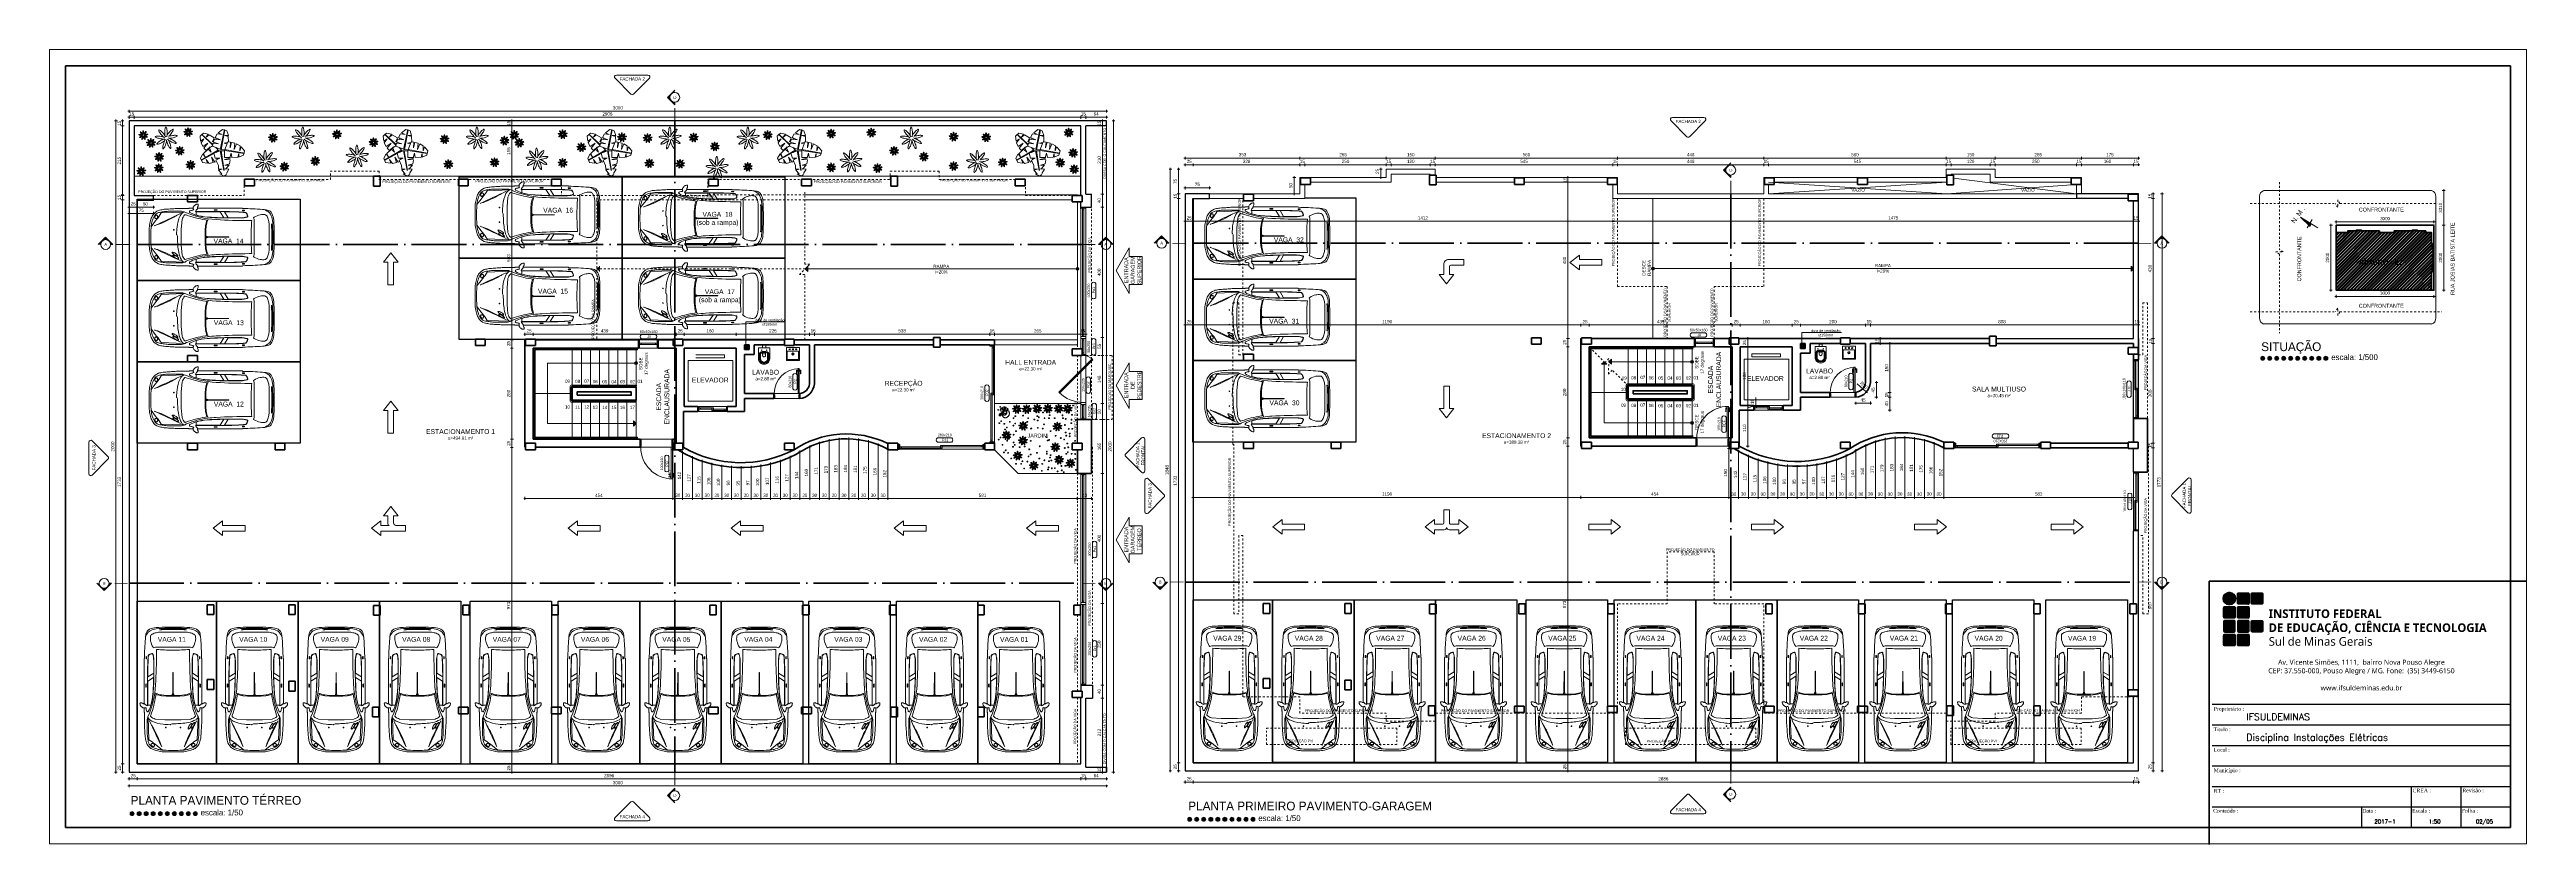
# Model space of a CAD drawing. Header units: millimetres. Extents: x 13204 to 24802, y 21209 to 40694.
# Drawn here: x 13703 to 21306, y 31986 to 34428 of the extents above; entities that cross this region are included whole.
import ezdxf
from ezdxf.enums import TextEntityAlignment as Align

# ---------------------------------------------------------------- set-up
doc = ezdxf.new("R2010")
doc.units = ezdxf.units.MM
for name, pattern in [('ACAD_ISO04W100', [30, 24, -3, 0, -3]), ('ACAD_ISO12W100', [21, 12, -3, 0, -3, 0, -3]), ('CACHE', [0.24, 0.12, -0.12]), ('CONTINU', [0])]:
    doc.linetypes.add(name, pattern=pattern)
for name, color, linetype, lineweight in [('Cobertura', 2, 'Continuous', 20), ('COTAS', 30, 'Continuous', 5), ('ESPECARQ', 2, 'Continuous', 20), ('ESQUADRIA', 2, 'Continuous', 20), ('Esquadrias', 2, 'Continuous', 20), ('Layout', 6, 'Continuous', 15), ('Linha Corte', 7, 'Continuous', 70), ('Louças', 150, 'Continuous', 15), ('Moveis', 6, 'Continuous', 13), ('PAREDE', 1, 'Continuous', 40), ('Paredes', 1, 'Continuous', 40), ('Pilar', 8, 'Continuous', 5), ('PISO', 5, 'Continuous', 5), ('PROJEÇÃO', 190, 'CACHE', 0), ('TEXTO', 4, 'Continuous', 5), ('Vegetação', 3, 'Continuous', 5), ('Veiculos e pessoas', 245, 'Continuous', 0)]:
    doc.layers.add(name, color=color, linetype=linetype, lineweight=lineweight)
for name, color, linetype in [('EIXO', 1, 'Continuous'), ('FORMATO', 7, 'Continuous'), ('FORMATO - SELO', 7, 'Continuous'), ('HACHURAS', 8, 'Continuous'), ('PAREDES_DIVISORIAS', 3, 'Continuous'), ('PISOPEITORIL', 7, 'Continuous')]:
    doc.layers.add(name, color=color, linetype=linetype)
doc.styles.add('LANA', font='stylu.ttf')
doc.styles.add('REGUA60', font='cityb___.ttf', dxfattribs={"width": 1.4})
doc.styles.add('romans', font='romans')
doc.styles.get("Standard").update_dxf_attribs({"font": 'arial.ttf'})
doc.dimstyles.new('COTA 50', dxfattribs={"dimscale": 0, "dimtxt": 10, "dimasz": 0.5, "dimexe": 1.25, "dimexo": 5, "dimgap": 5, "dimtad": 1, "dimdec": 0, "dimtxsty": 'LANA', "dimblk": 'cota', "dimcen": 2.5, "dimse2": 1, "dimclrd": 256, "dimclre": 256, "dimclrt": 256, "dimaunit": 1, "dimadec": 0, "dimazin": 0, "dimtfac": 1, "dimtdec": 0, "dimtmove": 0, "dimatfit": 3, "dimldrblk": 'DOTSMALL', "dimfxl": 5, "dimfxlon": 1, "dimtzin": 9, "dimlwd": -1, "dimlwe": -1, "dimarcsym": 0})
doc.dimstyles.new('COTA 50 fator 10', dxfattribs={"dimscale": 0, "dimtxt": 10, "dimasz": 0.5, "dimexe": 1.25, "dimexo": 5, "dimgap": 5, "dimtad": 1, "dimdec": 0, "dimlfac": 10, "dimtxsty": 'LANA', "dimblk": 'cota', "dimcen": 2.5, "dimse2": 1, "dimclrd": 256, "dimclre": 256, "dimclrt": 256, "dimaunit": 1, "dimadec": 0, "dimazin": 0, "dimtfac": 1, "dimtdec": 0, "dimtmove": 0, "dimatfit": 3, "dimldrblk": 'DOTSMALL', "dimfxl": 5, "dimfxlon": 1, "dimtzin": 9, "dimlwd": -1, "dimlwe": -1, "dimarcsym": 0})

# ---------------------------------------------------------------- blocks, each defined once
blk = doc.blocks.new('P20X30V')
at = {"layer": 'Paredes'}
for p, q in [((0.1, 0.15), (-0.1, 0.15)), ((-0.1, 0.15), (-0.1, -0.15)), ((0.1, -0.15), (0.1, 0.15)), ((-0.1, -0.15), (0.1, -0.15)), ((0.035, -0.15), (0.035, -0.15))]:
    blk.add_line(p, q, dxfattribs=at)
blk = doc.blocks.new('p')
at = {"layer": 'Paredes'}
for p, q in [((0.1, 0.15), (-0.1, 0.15)), ((-0.1, 0.15), (-0.1, -0.15)), ((-0.099, 0.114), (-0.099, 0.114)), ((0.1, -0.15), (0.1, 0.15)), ((-0.1, -0.15), (0.1, -0.15))]:
    blk.add_line(p, q, dxfattribs=at)
blk = doc.blocks.new('7408317_p')
at = {"layer": 'Louças'}
blk.add_lwpolyline([(200, 199), (198, 201), (-198, 201), (-200, 199), (-200, -198), (-198, -199), (198, -199), (200, -198)], close=True, dxfattribs=at)
at = {"layer": 'Louças', "linetype": 'CONTINU'}
for points in [[(-170, 88, 0.414587), (-175, 82)], [(0, 33, 1.000349), (0, -32)], [(0, 23, 1.000759), (0, -22)], [(0, 162, 1.00026), (0, 127)], [(0, 127, 1.000277), (0, 162)], [(0, -32, 1.000654), (0, 33)], [(0, -22, 1.000698), (0, 23)], [(175, 82, 0.414612), (170, 88)], [(-174, -173, -0.197042), (-175, -169)], [(-175, -169, 0.414578), (-170, -174)], [(-170, -174, -0.19704), (-174, -173)], [(171, -174, 0.413833), (175, -170)]]:
    blk.add_lwpolyline(points, format="xyb", dxfattribs=at)
for points in [[(-175, -169), (-175, 82)], [(-170, 88), (170, 88)], [(175, -170), (175, 82)], [(-170, -174), (171, -174)]]:
    blk.add_lwpolyline(points, dxfattribs=at)
at = {"layer": 'Louças', "linetype": 'CACHE'}
for points in [[(-100, 162, 1.00004), (-100, 127)], [(-100, 127, 1.000058), (-100, 162)], [(100, 162, 1.000022), (100, 127)], [(100, 127, 1.000056), (100, 162)]]:
    blk.add_lwpolyline(points, format="xyb", dxfattribs=at)
blk = doc.blocks.new('7113117_p')
at = {"layer": 'Louças'}
blk.add_lwpolyline([(173, -144, 0.467984), (153, -124), (50, -124), (50, -50), (-50, -50), (-50, -124), (-154, -124, 0.441665), (-173, -144), (-173, -457, 1.008711), (173, -457)], format="xyb", close=True, dxfattribs=at)
at = {"layer": 'Louças', "color": 8, "linetype": 'CONTINU'}
for points in [[(-55, -240, 0.40075), (-149, -338)], [(-149, -456, 1.005641), (148, -456)], [(-55, -265, 0.398103), (-125, -339)], [(-125, -457, 1.001107), (124, -457)], [(-54, -275, 0.398153), (-109, -334)], [(-109, -457, 1.001183), (109, -457)], [(-78, -191, 1), (-78, -204)], [(-78, -204, 1), (-78, -191)], [(55, -240, 0.027466), (-55, -240)], [(55, -265, 0.027933), (-55, -265)], [(53, -275, 0.02758), (-54, -275)], [(-44, -312, 0.088949), (43, -312)], [(-44, -365, 0.417873), (0, -408)], [(0, -408, 0.414762), (43, -365)], [(109, -334, 0.398153), (53, -275)], [(148, -338, 0.400736), (55, -240)], [(124, -339, 0.398024), (55, -265)], [(78, -191, 1), (78, -204)], [(78, -204, 1), (78, -191)]]:
    blk.add_lwpolyline(points, format="xyb", dxfattribs=at)
for points in [[(-149, -458), (-149, -339)], [(-125, -457), (-125, -339)], [(-109, -457), (-109, -334)], [(-49, -275), (-44, -312)], [(-44, -365), (-44, -312)], [(43, -312), (48, -275)], [(43, -365), (43, -312)], [(109, -457), (109, -334)], [(124, -457), (124, -339)], [(148, -458), (148, -339)]]:
    blk.add_lwpolyline(points, dxfattribs=at)
at = {"layer": 'Louças', "linetype": 'CONTINU'}
blk.add_lwpolyline([(-50, -124), (50, -124)], dxfattribs=at)
blk = doc.blocks.new('*U31', base_point=(53084.6, 5208.3))
at = {"layer": 'Esquadrias'}
for p, q in [((53078.4, 5280.3), (53074.9, 5280.3)), ((53074.9, 5280.3), (53074.9, 5268.8)), ((53074.9, 5268.8), (53075.6, 5268.8)), ((53075.6, 5268.8), (53075.6, 5278.3)), ((53075.6, 5278.3), (53078.4, 5278.3)), ((53079.1, 5282.1), (53078.4, 5282.1)), ((53078.4, 5282.1), (53078.4, 5276.6)), ((53078.4, 5276.6), (53079.1, 5276.6)), ((53083.1, 5285.3), (53079.1, 5285.3)), ((53079.1, 5285.3), (53079.1, 5208.3)), ((53083.1, 5208.3), (53083.1, 5285.3)), ((53083.1, 5282.1), (53083.9, 5282.1)), ((53083.9, 5276.6), (53083.1, 5276.6)), ((53083.9, 5282.1), (53083.9, 5276.6)), ((53083.9, 5280.3), (53087.4, 5280.3)), ((53086.6, 5278.3), (53083.9, 5278.3)), ((53086.6, 5268.8), (53086.6, 5278.3)), ((53087.4, 5268.8), (53086.6, 5268.8)), ((53087.4, 5280.3), (53087.4, 5268.8)), ((53006.1, 5208.3), (53004.6, 5208.3)), ((53004.6, 5193), (53007.6, 5193)), ((53006.1, 5204.3), (53006.1, 5208.3)), ((53007.6, 5204.3), (53006.1, 5204.3)), ((53007.6, 5193), (53007.6, 5204.3)), ((53079.1, 5208.3), (53083.1, 5208.3)), ((53081.6, 5193), (53081.6, 5204.3)), ((53081.6, 5204.3), (53083.1, 5204.3)), ((53084.6, 5193), (53081.6, 5193)), ((53083.1, 5208.3), (53084.6, 5208.3)), ((53083.1, 5204.3), (53083.1, 5208.3))]:
    blk.add_line(p, q, dxfattribs=at)
at = {"layer": 'Esquadrias', "color": 0}
blk.add_arc((53083.1, 5208.3), 77, 90, 180, dxfattribs=at)
blk = doc.blocks.new('*U32', base_point=(53084.6, 5208.3))
at = {"layer": 'Esquadrias'}
for p, q in [((53078.4, 5280.3), (53074.9, 5280.3)), ((53074.9, 5280.3), (53074.9, 5268.8)), ((53074.9, 5268.8), (53075.6, 5268.8)), ((53075.6, 5268.8), (53075.6, 5278.3)), ((53075.6, 5278.3), (53078.4, 5278.3)), ((53079.1, 5282.1), (53078.4, 5282.1)), ((53078.4, 5282.1), (53078.4, 5276.6)), ((53078.4, 5276.6), (53079.1, 5276.6)), ((53083.1, 5285.3), (53079.1, 5285.3)), ((53079.1, 5285.3), (53079.1, 5208.3)), ((53083.1, 5208.3), (53083.1, 5285.3)), ((53083.1, 5282.1), (53083.9, 5282.1)), ((53083.9, 5276.6), (53083.1, 5276.6)), ((53083.9, 5282.1), (53083.9, 5276.6)), ((53083.9, 5280.3), (53087.4, 5280.3)), ((53086.6, 5278.3), (53083.9, 5278.3)), ((53086.6, 5268.8), (53086.6, 5278.3)), ((53087.4, 5268.8), (53086.6, 5268.8)), ((53087.4, 5280.3), (53087.4, 5268.8)), ((53006.1, 5208.3), (53004.6, 5208.3)), ((53004.6, 5193), (53007.6, 5193)), ((53006.1, 5204.3), (53006.1, 5208.3)), ((53007.6, 5204.3), (53006.1, 5204.3)), ((53007.6, 5193), (53007.6, 5204.3)), ((53079.1, 5208.3), (53083.1, 5208.3)), ((53081.6, 5193), (53081.6, 5204.3)), ((53081.6, 5204.3), (53083.1, 5204.3)), ((53084.6, 5193), (53081.6, 5193)), ((53083.1, 5208.3), (53084.6, 5208.3)), ((53083.1, 5204.3), (53083.1, 5208.3))]:
    blk.add_line(p, q, dxfattribs=at)
at = {"layer": 'Esquadrias', "color": 0}
blk.add_arc((53083.1, 5208.3), 77, 90, 180, dxfattribs=at)
blk = doc.blocks.new('*U34', base_point=(52933.4, 4625.3))
at = {"layer": 'Esquadrias'}
for p, q in [((52636.4, 4625.3), (52633.4, 4625.3)), ((52633.4, 4610.3), (52636.4, 4610.3)), ((52636.4, 4610.3), (52636.4, 4625.3)), ((52930.4, 4617.8), (52636.4, 4617.8)), ((52785.9, 4613.8), (52636.4, 4613.8)), ((52641.4, 4613.8), (52641.4, 4617.8)), ((52930.4, 4621.8), (52780.9, 4621.8)), ((52780.9, 4613.8), (52780.9, 4621.8)), ((52785.9, 4613.8), (52785.9, 4621.8)), ((52925.4, 4617.8), (52925.4, 4621.8)), ((52930.4, 4625.3), (52933.4, 4625.3)), ((52930.4, 4610.3), (52930.4, 4625.3)), ((52933.4, 4610.3), (52930.4, 4610.3))]:
    blk.add_line(p, q, dxfattribs=at)
at = {"layer": 'Esquadrias', "color": 0}
for p, q in [((52633.4, 4610.3), (52633.4, 4610.3)), ((52933.4, 4610.3), (52633.4, 4610.3)), ((52933.4, 4610.3), (52933.4, 4610.3))]:
    blk.add_line(p, q, dxfattribs=at)
blk = doc.blocks.new('*U35', base_point=(52928.6, 4643.8))
at = {"layer": 'Esquadrias'}
for p, q in [((52671.6, 4643.8), (52668.6, 4643.8)), ((52671.6, 4629.1), (52671.6, 4643.8)), ((52925.6, 4640.4), (52796.1, 4640.4)), ((52796.1, 4632.4), (52796.1, 4640.4)), ((52801.1, 4632.4), (52801.1, 4640.4)), ((52920.6, 4636.4), (52920.6, 4640.4)), ((52925.6, 4643.8), (52928.6, 4643.8)), ((52925.6, 4629.1), (52925.6, 4643.8)), ((52668.6, 4629.1), (52671.6, 4629.1)), ((52925.6, 4636.4), (52671.6, 4636.4)), ((52801.1, 4632.4), (52671.6, 4632.4)), ((52676.6, 4632.4), (52676.6, 4636.4)), ((52928.6, 4629.1), (52925.6, 4629.1))]:
    blk.add_line(p, q, dxfattribs=at)
at = {"layer": 'Esquadrias', "color": 0}
for p, q in [((52668.6, 4629.1), (52668.6, 4629.1)), ((52928.6, 4629.1), (52668.6, 4629.1)), ((52928.6, 4629.1), (52928.6, 4629.1))]:
    blk.add_line(p, q, dxfattribs=at)
blk = doc.blocks.new('SBPLN501')
at = {"layer": 'Louças'}
for p, q in [((-400, 0), (-400, 430)), ((0, 430), (-400, 430)), ((-400, 0), (-400, -430)), ((0, 430), (0, 700)), ((0, 700), (400, 0)), ((0, -700), (400, 0)), ((0, -430), (-400, -430)), ((0, -430), (0, -700))]:
    blk.add_line(p, q, dxfattribs=at)
blk = doc.blocks.new('*U64', base_point=(55187.1, 4340.8))
at = {"layer": 'Esquadrias'}
for p, q in [((55010.1, 4340.8), (55007.1, 4340.8)), ((55010.1, 4325.8), (55010.1, 4340.8)), ((55184.1, 4337.3), (55094.6, 4337.3)), ((55094.6, 4329.3), (55094.6, 4337.3)), ((55099.6, 4329.3), (55099.6, 4337.3)), ((55179.1, 4333.3), (55179.1, 4337.3)), ((55184.1, 4340.8), (55187.1, 4340.8)), ((55184.1, 4325.8), (55184.1, 4340.8)), ((55007.1, 4325.8), (55010.1, 4325.8)), ((55184.1, 4333.3), (55010.1, 4333.3)), ((55099.6, 4329.3), (55010.1, 4329.3)), ((55015.1, 4329.3), (55015.1, 4333.3)), ((55187.1, 4325.8), (55184.1, 4325.8))]:
    blk.add_line(p, q, dxfattribs=at)
at = {"layer": 'Esquadrias', "color": 0}
for p, q in [((55184.1, 4340.8), (55010.1, 4340.8)), ((55007.1, 4325.8), (55007.1, 4325.8)), ((55187.1, 4325.8), (55007.1, 4325.8)), ((55187.1, 4325.8), (55187.1, 4325.8))]:
    blk.add_line(p, q, dxfattribs=at)
blk = doc.blocks.new('*U65', base_point=(55022.1, 4340.8))
at = {"layer": 'Esquadrias'}
for p, q in [((54845.1, 4340.8), (54842.1, 4340.8)), ((54845.1, 4325.8), (54845.1, 4340.8)), ((55019.1, 4337.3), (54929.6, 4337.3)), ((54929.6, 4329.3), (54929.6, 4337.3)), ((54934.6, 4329.3), (54934.6, 4337.3)), ((55014.1, 4333.3), (55014.1, 4337.3)), ((55019.1, 4340.8), (55022.1, 4340.8)), ((55019.1, 4325.8), (55019.1, 4340.8)), ((54842.1, 4325.8), (54845.1, 4325.8)), ((55019.1, 4333.3), (54845.1, 4333.3)), ((54934.6, 4329.3), (54845.1, 4329.3)), ((54850.1, 4329.3), (54850.1, 4333.3)), ((55022.1, 4325.8), (55019.1, 4325.8))]:
    blk.add_line(p, q, dxfattribs=at)
at = {"layer": 'Esquadrias', "color": 0}
for p, q in [((55019.1, 4340.8), (54845.1, 4340.8)), ((54842.1, 4325.8), (54842.1, 4325.8)), ((55022.1, 4325.8), (54842.1, 4325.8)), ((55022.1, 4325.8), (55022.1, 4325.8))]:
    blk.add_line(p, q, dxfattribs=at)
blk = doc.blocks.new('*U66', base_point=(53004.6, 4345.8))
at = {"layer": 'Esquadrias'}
for p, q in [((52957.6, 4345.8), (52954.6, 4345.8)), ((52957.6, 4330.8), (52957.6, 4345.8)), ((53001.6, 4340.3), (52957.6, 4340.3)), ((53001.6, 4336.3), (52957.6, 4336.3)), ((52962.6, 4336.3), (52962.6, 4340.3)), ((52996.6, 4336.3), (52996.6, 4340.3)), ((53001.6, 4345.8), (53004.6, 4345.8)), ((53001.6, 4330.8), (53001.6, 4345.8)), ((52954.6, 4330.8), (52957.6, 4330.8)), ((53004.6, 4330.8), (53001.6, 4330.8))]:
    blk.add_line(p, q, dxfattribs=at)
at = {"layer": 'Esquadrias', "color": 0}
for p, q in [((53001.6, 4345.8), (52957.6, 4345.8)), ((52954.6, 4330.8), (52954.6, 4330.8)), ((53004.6, 4330.8), (52954.6, 4330.8)), ((53004.6, 4330.8), (53004.6, 4330.8))]:
    blk.add_line(p, q, dxfattribs=at)
blk = doc.blocks.new('*U67', base_point=(53257.1, 4345.8))
at = {"layer": 'Esquadrias'}
for p, q in [((52860.1, 4345.8), (52857.1, 4345.8)), ((52860.1, 4330.8), (52860.1, 4345.8)), ((53254.1, 4340.3), (52860.1, 4340.3)), ((53254.1, 4336.3), (52860.1, 4336.3)), ((52865.1, 4336.3), (52865.1, 4340.3)), ((53249.1, 4336.3), (53249.1, 4340.3)), ((53254.1, 4345.8), (53257.1, 4345.8)), ((53254.1, 4330.8), (53254.1, 4345.8)), ((52857.1, 4330.8), (52860.1, 4330.8)), ((53257.1, 4330.8), (53254.1, 4330.8))]:
    blk.add_line(p, q, dxfattribs=at)
at = {"layer": 'Esquadrias', "color": 0}
for p, q in [((53254.1, 4345.8), (52860.1, 4345.8)), ((52857.1, 4330.8), (52857.1, 4330.8)), ((53257.1, 4330.8), (52857.1, 4330.8)), ((53257.1, 4330.8), (53257.1, 4330.8))]:
    blk.add_line(p, q, dxfattribs=at)
blk = doc.blocks.new('*U68', base_point=(52439.6, 4330.8))
at = {"layer": 'Esquadrias'}
for p, q in [((52192.6, 4330.8), (52189.6, 4330.8)), ((52189.6, 4315.8), (52192.6, 4315.8)), ((52192.6, 4315.8), (52192.6, 4330.8)), ((52436.6, 4325.3), (52192.6, 4325.3)), ((52436.6, 4321.3), (52192.6, 4321.3)), ((52197.6, 4321.3), (52197.6, 4325.3)), ((52431.6, 4321.3), (52431.6, 4325.3)), ((52436.6, 4330.8), (52439.6, 4330.8)), ((52436.6, 4315.8), (52436.6, 4330.8)), ((52439.6, 4315.8), (52436.6, 4315.8))]:
    blk.add_line(p, q, dxfattribs=at)
at = {"layer": 'Esquadrias', "color": 0}
for p, q in [((52189.6, 4315.8), (52189.6, 4315.8)), ((52439.6, 4315.8), (52189.6, 4315.8)), ((52436.6, 4330.8), (52192.6, 4330.8)), ((52439.6, 4315.8), (52439.6, 4315.8))]:
    blk.add_line(p, q, dxfattribs=at)
blk = doc.blocks.new('*U61', base_point=(58349.9, 5643.2))
at = {"layer": 'Esquadrias'}
for p, q in [((58292.9, 5643.2), (58289.9, 5643.2)), ((58292.9, 5618.2), (58292.9, 5643.2)), ((58346.9, 5632.7), (58292.9, 5632.7)), ((58346.9, 5628.7), (58292.9, 5628.7)), ((58297.9, 5628.7), (58297.9, 5632.7)), ((58341.9, 5628.7), (58341.9, 5632.7)), ((58346.9, 5643.2), (58349.9, 5643.2)), ((58346.9, 5618.2), (58346.9, 5643.2)), ((58289.9, 5618.2), (58292.9, 5618.2)), ((58349.9, 5618.2), (58346.9, 5618.2))]:
    blk.add_line(p, q, dxfattribs=at)
at = {"layer": 'Esquadrias', "color": 0}
for p, q in [((58346.9, 5643.2), (58292.9, 5643.2)), ((58289.9, 5618.2), (58289.9, 5618.2)), ((58349.9, 5618.2), (58289.9, 5618.2)), ((58349.9, 5618.2), (58349.9, 5618.2))]:
    blk.add_line(p, q, dxfattribs=at)
blk = doc.blocks.new('*U26', base_point=(58999.3, 5578.1))
at = {"layer": 'Esquadrias'}
for p, q in [((58993, 5670.1), (58989.5, 5670.1)), ((58989.5, 5670.1), (58989.5, 5658.6)), ((58989.5, 5658.6), (58990.3, 5658.6)), ((58990.3, 5658.6), (58990.3, 5668.1)), ((58990.3, 5668.1), (58993, 5668.1)), ((58993.8, 5671.8), (58993, 5671.8)), ((58993, 5671.8), (58993, 5666.3)), ((58993, 5666.3), (58993.8, 5666.3)), ((58997.8, 5675.1), (58993.8, 5675.1)), ((58993.8, 5675.1), (58993.8, 5578.1)), ((58997.8, 5578.1), (58997.8, 5675.1)), ((58997.8, 5671.8), (58998.5, 5671.8)), ((58998.5, 5666.3), (58997.8, 5666.3)), ((58998.5, 5671.8), (58998.5, 5666.3)), ((58998.5, 5670.1), (59002, 5670.1)), ((59001.3, 5668.1), (58998.5, 5668.1)), ((59001.3, 5658.6), (59001.3, 5668.1)), ((59002, 5658.6), (59001.3, 5658.6)), ((59002, 5670.1), (59002, 5658.6)), ((58900.8, 5578.1), (58899.3, 5578.1)), ((58899.3, 5553.1), (58902.3, 5553.1)), ((58900.8, 5574.1), (58900.8, 5578.1)), ((58902.3, 5574.1), (58900.8, 5574.1)), ((58902.3, 5553.1), (58902.3, 5574.1)), ((58993.8, 5578.1), (58997.8, 5578.1)), ((58996.3, 5553.1), (58996.3, 5574.1)), ((58996.3, 5574.1), (58997.8, 5574.1)), ((58999.3, 5553.1), (58996.3, 5553.1)), ((58997.8, 5578.1), (58999.3, 5578.1)), ((58997.8, 5574.1), (58997.8, 5578.1))]:
    blk.add_line(p, q, dxfattribs=at)
at = {"layer": 'Esquadrias', "color": 0}
blk.add_arc((58997.8, 5578.1), 97, 90, 180, dxfattribs=at)
blk = doc.blocks.new('Peugeot 206_t')
at = {"layer": 'Veiculos e pessoas', "color": 8}
for points in [[(3835, 1015), (3835, 783, -0.068966), (3813, 592), (3781, 468, -0.08249), (3726, 338, -0.160706), (3553, 198, -0.016622), (3477, 178), (3445, 173, -0.03121), (3372, 161, -0.00992), (3194, 149, 0.004598), (3039, 139, -0.014104), (2957, 135), (2619, 135, -0.206434), (2599, 126), (2484, 126), (2484, 113, -0.153309), (2476, 86, -0.079107), (2408, 16, -0.110295), (2385, 6, -0.092051), (2341, 0, -0.257639), (2329, 10), (2329, 44, -0.107753), (2333, 66), (2351, 100, 0.083497), (2355, 126), (973, 126, 0.359533), (961, 137, -0.014638), (356, 165, -0.0246), (211, 183, -0.243001), (68, 292, -0.08579), (12, 494, -0.009439), (0, 845), (0, 1015), (0, 1184, -0.009439), (12, 1535, -0.08579), (68, 1737, -0.243001), (211, 1846, -0.0246), (356, 1864, -0.014638), (961, 1892, 0.359533), (973, 1903), (2355, 1903, 0.083497), (2351, 1929), (2333, 1963, -0.107753), (2329, 1985), (2329, 2019, -0.257639), (2341, 2029, -0.092051), (2385, 2023, -0.110295), (2408, 2014, -0.079107), (2476, 1943, -0.153309), (2484, 1916), (2484, 1903), (2599, 1903, -0.206434), (2619, 1894), (2957, 1894, -0.014104), (3039, 1891, 0.004598), (3194, 1880, -0.00992), (3372, 1868, -0.03121), (3445, 1856), (3477, 1851, -0.016622), (3553, 1831, -0.160706), (3726, 1691, -0.08249), (3781, 1562), (3813, 1437, -0.068966), (3835, 1247)], [(156, 1015), (156, 632, 0.058222), (172, 501, 0.061807), (219, 373, 0.120658), (252, 336, 0.121137), (285, 323, 0.081799), (429, 328, 0.093676), (615, 403), (638, 418, -0.181036), (617, 475), (617, 1015), (617, 1554, -0.181036), (638, 1611), (615, 1626, 0.093676), (429, 1701, 0.081799), (285, 1706, 0.121137), (252, 1693, 0.120658), (219, 1656, 0.061807), (172, 1529, 0.058222), (156, 1397)], [(873, 1769, 0.19445), (868, 1766, 0.136059), (817, 1660, 0.272019), (823, 1644, 0.10304), (842, 1634, 0.03003), (920, 1616, 0.038968), (1024, 1608), (1417, 1608), (1527, 1791), (1437, 1791, 0.020123)], [(915, 1842, 1), (915, 1825), (967, 1825, 1.000593), (967, 1842)], [(1544, 1609, 0.015707), (2053, 1631, 0.053543), (2395, 1695), (2395, 1790), (1660, 1790)], [(1833, 1854), (1754, 1854, 1), (1754, 1837), (1833, 1837, 1.000593)], [(2484, 1903, -0.138412), (2470, 1850, 0.138412)], [(3588, 1678, 0.105488), (3578, 1661, 0.087567), (3575, 1642, 0.078075), (3579, 1621, 0.078075), (3590, 1601, 0.087567), (3604, 1588, 0.105488), (3622, 1582, 0.122953), (3638, 1583, 0.122953), (3652, 1592, 0.105488), (3661, 1609, 0.087567), (3664, 1628, 0.078075), (3660, 1649, 0.078075), (3649, 1669, 0.087567), (3635, 1682, 0.105488), (3617, 1688, 0.122953), (3601, 1687, 0.122953)], [(76, 1172, -0.018475), (86, 1422, 0.927741), (80, 1423, 0.048784), (43, 1137), (43, 1015), (43, 892, 0.048784), (80, 606, 0.927741), (86, 607, -0.018475), (76, 857), (76, 1015)], [(2036, 1022, -0.043449), (2038, 1024, -0.070964), (2046, 1027, -0.057264), (2055, 1028), (2060, 1028, -0.044747), (2062, 1031, -0.106488), (2068, 1037, -0.130346), (2074, 1038, -0.130346), (2080, 1037, -0.106488), (2085, 1031, -0.084162), (2089, 1024, -0.073162), (2090, 1015, -0.073162), (2089, 1006, -0.084162), (2085, 999, -0.106488), (2080, 994, -0.130346), (2074, 993, -0.130346), (2068, 994, -0.106488), (2062, 999, -0.025536), (2061, 1001), (2055, 1001, -0.057264), (2046, 1002, -0.070964), (2038, 1005, -0.043449), (2036, 1007), (1396, 1010), (1396, 1019)], [(1437, 238, -0.020123), (873, 260, -0.19445), (868, 263, -0.136059), (817, 369, -0.272019), (823, 385, -0.10304), (842, 395, -0.03003), (920, 413, -0.038968), (1024, 421), (1417, 421), (1527, 238)], [(967, 187, 1.000593), (967, 204), (915, 204, 1), (915, 187)], [(1544, 420, -0.015707), (2053, 398, -0.053543), (2395, 335), (2395, 240), (1660, 240)], [(1833, 175, 1.000593), (1833, 192), (1754, 192, 1), (1754, 175)], [(3034, 381, 0.02827), (3068, 404, 0.038638), (3091, 425, 0.079428), (3107, 447, 0.251677), (3106, 457, 0.251677), (3098, 461, 0.079428), (3071, 458, 0.038638), (3042, 448, 0.02827), (3006, 428, 0.02827), (2972, 405, 0.038638), (2949, 385, 0.079428), (2934, 362, 0.251677), (2934, 353, 0.251677), (2942, 348, 0.079428), (2969, 351, 0.038638), (2998, 362, 0.02827)], [(3122, 550, 0.079428), (3095, 546, 0.038638), (3066, 536, 0.02827), (3030, 516, 0.02827), (2996, 493, 0.038638), (2973, 473, 0.079428), (2958, 450, 0.251677), (2958, 441, 0.251677), (2966, 436, 0.079428), (2993, 440, 0.038638), (3022, 450, 0.02827), (3058, 469, 0.02827), (3092, 493, 0.038638), (3115, 513, 0.079428), (3130, 536, 0.251677), (3130, 545, 0.251677)], [(3617, 341, 0.105488), (3635, 347, 0.087567), (3649, 360, 0.078075), (3660, 380, 0.078075), (3664, 401, 0.087567), (3661, 420, 0.105488), (3652, 437, 0.122953), (3638, 446, 0.122953), (3622, 447, 0.105488), (3604, 441, 0.087567), (3590, 428, 0.078075), (3579, 408, 0.078075), (3575, 387, 0.087567), (3578, 368, 0.105488), (3588, 351, 0.122953), (3601, 342, 0.122953)]]:
    blk.add_lwpolyline(points, format="xyb", close=True, dxfattribs=at)
for points in [[(35, 1183, -0.025669), (53, 1531, -0.089805), (117, 1717, -0.171161), (217, 1814), (301, 1859)], [(2761, 241, 0.11719), (2843, 221), (3249, 221, -0.001256), (3330, 226, -0.007749), (3480, 248, 0.039671), (3551, 263, 0.181632), (3685, 378, 0.066062), (3756, 562, 0.037571), (3775, 676, 0.021986), (3787, 936), (3787, 1015), (3787, 1093, 0.021986), (3775, 1353, 0.037571), (3756, 1467, 0.066062), (3685, 1651, 0.181632), (3551, 1766, 0.039671), (3480, 1781, -0.007749), (3330, 1803, -0.001256), (3249, 1808), (2843, 1808, 0.11719), (2761, 1788), (2783, 1777, -0.156271), (2887, 1666, -0.087452), (2982, 1319, -0.012514), (2997, 1106, -0.192447), (2991, 1087, 0.085905), (2967, 1046), (2967, 976, -0.044197), (2929, 551, -0.084683), (2844, 316, -0.113887), (2790, 256, -0.186538), (2744, 245, -0.21478), (2722, 259, 0.251145), (2678, 282, 0.073358), (2046, 450, 0.023957), (1777, 478, 0.014698), (771, 506), (689, 506, 0.018043), (707, 1007), (707, 1015), (707, 1022, 0.018043), (689, 1523), (771, 1523, 0.014698), (1777, 1551, 0.09029), (2761, 1788)], [(2355, 1903), (2356, 1896, 0.134154), (2363, 1877), (2384, 1855, -0.053047), (2391, 1846, -0.069977), (2417, 1797), (1437, 1797, 0.020123), (872, 1774, 0.19445), (864, 1770, 0.136059), (811, 1661, 0.272019), (819, 1640, 0.10304), (841, 1628, 0.03003), (919, 1611, 0.038971), (1024, 1602), (1440, 1602, 0.018912), (2053, 1625, 0.054776), (2405, 1691, 0.064287), (2588, 1774, 0.609791), (2585, 1820, 0.090545), (2484, 1842), (2482, 1880)], [(2022, 1575), (2040, 1531, -0.055312), (2083, 1364), (2096, 1223), (2096, 1015), (2096, 806), (2083, 665, -0.055312), (2040, 498), (2022, 454)], [(2064, 490, 0.057587), (2108, 662), (2122, 805), (2122, 1015), (2122, 1224), (2108, 1367, 0.057587), (2064, 1539), (2110, 1546, 0.044637), (2706, 1695), (2729, 1703, -0.299124), (2750, 1697, -0.117914), (2824, 1558), (2850, 1263), (2850, 1015), (2850, 766), (2824, 471, -0.117914), (2750, 332, -0.299124), (2729, 326), (2706, 334, 0.044637), (2110, 483), (2064, 490)], [(3676, 1362), (3659, 1370, 0.002273), (2876, 1737)], [(2987, 1685, 0.005072), (3084, 1628, 0.045863), (3576, 1398), (3636, 1381)], [(3466, 1756, 0.045576), (3597, 1563), (3648, 1501), (3777, 1334)], [(35, 846, 0.025669), (53, 498, 0.089805), (117, 312, 0.171161), (217, 215), (301, 170)], [(2355, 126), (2356, 133, -0.134154), (2363, 152), (2384, 174, 0.053047), (2391, 183, 0.069977), (2417, 232), (1437, 232, -0.020123), (872, 255, -0.19445), (864, 259, -0.136059), (811, 368, -0.272019), (819, 390, -0.10304), (841, 401, -0.03003), (919, 418, -0.038971), (1024, 427), (1440, 427, -0.018912), (2053, 404, -0.054776), (2405, 338, -0.064287), (2588, 255, -0.609791), (2585, 209, -0.090545), (2484, 187), (2482, 149)], [(2484, 126, 0.138412), (2470, 179)], [(2876, 292, 0.002273), (3659, 659), (3676, 667)], [(3636, 648), (3576, 631, 0.045863), (3084, 401, 0.005072), (2987, 344)], [(3777, 695), (3648, 528), (3597, 466, 0.045576), (3466, 273)]]:
    blk.add_lwpolyline(points, format="xyb", dxfattribs=at)
for points in [[(2772, 1782), (3466, 1756), (3470, 1783)], [(35, 1184), (35, 1107), (35, 1015), (35, 845)], [(2772, 247), (3466, 273), (3470, 246)]]:
    blk.add_lwpolyline(points, dxfattribs=at)
for centre in [(3082, 1240), (3082, 789)]:
    blk.add_circle(centre, 10.3, dxfattribs=at)
blk = doc.blocks.new('INDESQ2')
at = {"color": 0, "linetype": 'ByBlock'}
for p, q in [((4.3, 3), (-4.3, 3)), ((-4.3, 0.4), (4.3, 0.4))]:
    blk.add_line(p, q, dxfattribs=at)
at = {"color": 0}
for centre, start, end in [((-3.7, 1.7), 117.3654, 242.6346), ((3.7, 1.7), 297.3654, 62.6346)]:
    blk.add_arc(centre, 1.42, start, end, dxfattribs=at)
at = {"style": 'REGUA60', "width": 1.4, "flags": 9}
blk.add_attdef('LOCAL', text='', height=1.5, dxfattribs=at).set_placement((-0.1, -4.3), align=Align.CENTER)
at = {"layer": 'ESPECARQ', "color": 0, "style": 'REGUA60'}
for tag, width, p in [('COD', 1.1, (-0.1, 1)), ('DIM', 1.4, (-0.1, -2.2))]:
    blk.add_attdef(tag, text='', height=1.5, dxfattribs=dict(at, width=width)).set_placement(p, align=Align.CENTER)
blk = doc.blocks.new('*U70', base_point=(53091.2, 4999.6))
blk = doc.blocks.new('Setaxr06')
at = {"layer": 'PISO'}
for p, q in [((0, 175), (0, -175)), ((1500, 175), (0, 175)), ((2075, 0), (1500, 450)), ((1500, 450), (1500, 175)), ((2075, 0), (1500, -450)), ((575, -175), (0, -175)), ((450, -750), (725, -750)), ((900, -1325), (450, -750)), ((725, -750), (725, -325)), ((900, -1325), (1350, -750)), ((1500, -175), (1000, -175)), ((1075, -750), (1075, -250)), ((1350, -750), (1075, -750)), ((1500, -450), (1500, -175))]:
    blk.add_line(p, q, dxfattribs=at)
for centre, radius in [((575, -325), 150), ((1000, -250), 75)]:
    blk.add_arc(centre, radius, 0, 90, dxfattribs=at)
blk = doc.blocks.new('Setaxr01')
at = {"layer": 'PISO'}
for p, q in [((1387.5, 175), (0, 175)), ((0, 175), (0, -175)), ((1962.5, 0), (1387.5, 450)), ((1387.5, 450), (1387.5, 175)), ((1962.5, 0), (1387.5, -450)), ((1387.5, -175), (0, -175)), ((1387.5, -450), (1387.5, -175))]:
    blk.add_line(p, q, dxfattribs=at)
blk = doc.blocks.new('Setaxr04')
at = {"layer": 'PISO'}
for p, q in [((800, 175), (0, 175)), ((0, 175), (0, -175)), ((1050, 1325), (600, 750)), ((600, 750), (875, 750)), ((875, 750), (875, 250)), ((1050, 1325), (1500, 750)), ((1500, 750), (1225, 750)), ((1225, 750), (1225, 125)), ((925, -175), (0, -175))]:
    blk.add_line(p, q, dxfattribs=at)
for centre, radius in [((800, 250), 75), ((925, 125), 300)]:
    blk.add_arc(centre, radius, 270, 0, dxfattribs=at)
blk = doc.blocks.new('Setaxr05')
at = {"layer": 'PISO'}
for p, q in [((0, 175), (0, -175)), ((800, 175), (0, 175)), ((1050, 1325), (600, 750)), ((600, 750), (875, 750)), ((875, 750), (875, 250)), ((1050, 1325), (1500, 750)), ((1225, 750), (1225, 150)), ((1500, 750), (1225, 750)), ((800, -175), (0, -175)), ((600, -750), (875, -750)), ((1050, -1325), (600, -750)), ((875, -750), (875, -250)), ((1050, -1325), (1500, -750)), ((1225, -750), (1225, -150)), ((1500, -750), (1225, -750))]:
    blk.add_line(p, q, dxfattribs=at)
for centre, radius, start, end in [((800, 250), 75, 270, 0), ((1075, 150), 150, 270, 0), ((1075, -150), 150, 0, 90), ((800, -250), 75, 0, 90)]:
    blk.add_arc(centre, radius, start, end, dxfattribs=at)
blk = doc.blocks.new('A$C7D1F7012')
at = {"layer": 'Vegetação'}
for points in [[(-6.7, 6, 0.021138), (-10.6, 6.6, 0.029323), (-13.4, 6.7, 0.064329), (-15.9, 6.3, 0.285399), (-16.3, 5.9, 0.285399), (-16.1, 5.3, 0.064329), (-13.9, 4, 0.029323), (-11.2, 3.1, 0.021138), (-7.5, 2.2, 0.021138), (-3.6, 1.7, 0.003227), (-3.3, 1.6, 0.021991)], [(-7.4, -0.4, 0.021138), (-10.7, -2.4, 0.029323), (-12.9, -4.1, 0.064329), (-14.6, -6, 0.285399), (-14.6, -6.7, 0.285399), (-14.1, -7, 0.064329), (-11.6, -6.5, 0.029323), (-9, -5.5, 0.021138), (-5.5, -3.7, 0.021138), (-2.2, -1.7, 0.029323), (0, 0, 0.021991)], [(-2.1, 10.5, 0.021138), (-4.7, 13.4, 0.029323), (-6.8, 15.3, 0.064329), (-9, 16.6, 0.285399), (-9.6, 16.5, 0.285399), (-9.8, 15.9, 0.064329), (-8.9, 13.5, 0.029323), (-7.4, 11.1, 0.021138), (-5.1, 8, 0.021138), (-2.5, 5.1, 0.003227), (-2.3, 4.9, 0.021991)], [(-1.3, 2.4, 0.029323), (-3.9, 1.4, 0.021138), (-7.4, -0.4, 0.021138)], [(-2.3, 4.9, 0.007127), (-3, 5.1, 0.021138), (-6.7, 6, 0.021138)], [(0.6, 6.8, 0.007127), (0.2, 7.4, 0.021138), (-2.1, 10.5, 0.021138)], [(4.3, 10.9, 0.021138), (4.1, 14.8, 0.029323), (3.8, 17.6, 0.064329), (3, 20, 0.285399), (2.5, 20.4, 0.285399), (1.9, 20, 0.064329), (1.1, 17.6, 0.029323), (0.6, 14.9, 0.021138), (0.4, 11, 0.021138), (0.5, 7.1, 0.029323), (0.9, 4.3, 0.021991)], [(9.5, 7.2, 0.021138), (11.9, 10.2, 0.029323), (13.4, 12.6, 0.064329), (14.3, 15, 0.285399), (14.1, 15.6, 0.285399), (13.5, 15.7, 0.064329), (11.3, 14.4, 0.029323), (9.2, 12.5, 0.021138), (6.6, 9.7, 0.021138), (4.2, 6.6, 0.029323), (2.7, 4.3, 0.021991)], [(4, 6.4, 0.007127), (4.1, 7.1, 0.021138), (4.3, 10.9, 0.021138)], [(4.4, 0.4, 0.029323), (7.2, 0.5, 0.021138), (11, 1, 0.021138)], [(4.7, 2.5, 0.029323), (6.8, 4.4, 0.021138), (9.5, 7.2, 0.021138)], [(11, 1, 0.021138), (14.8, 1.7, 0.029323), (17.5, 2.6, 0.064329), (19.8, 3.8, 0.285399), (20, 4.4, 0.285399), (19.6, 4.8, 0.064329), (17.1, 5.3, 0.029323), (14.3, 5.2, 0.021138), (10.4, 4.8, 0.021138), (6.6, 4, 0.003227), (6.3, 3.9, 0.039494)], [(8.3, -4.8, 0.021138), (11.7, -6.7, 0.029323), (14.2, -7.7, 0.064329), (16.8, -8.3, 0.285399), (17.3, -8, 0.285399), (17.3, -7.3, 0.064329), (15.6, -5.4, 0.029323), (13.5, -3.6, 0.021138), (10.2, -1.5, 0.021138), (6.8, 0.3, 0.003227), (6.5, 0.5, 0.039494)], [(-3.8, -5.7, 0.021138), (-5, -9.4, 0.029323), (-5.6, -12.1, 0.064329), (-5.7, -14.7, 0.285399), (-5.3, -15.2, 0.285399), (-4.7, -15, 0.064329), (-3.1, -13.1, 0.029323), (-1.7, -10.6, 0.021138), (-0.2, -7.1, 0.021138), (1, -3.4, 0.029323), (1.6, -0.6, 0.021991)], [(-2, -1.5, 0.007127), (-2.3, -2.1, 0.021138), (-3.8, -5.7, 0.021138)], [(1.1, -3.1, 0.007127), (1.3, -3.7, 0.021138), (2.4, -7.5, 0.021138)], [(2.4, -7.5, 0.021138), (3.8, -11.1, 0.029323), (5.1, -13.5, 0.064329), (6.7, -15.5, 0.285399), (7.3, -15.7, 0.285399), (7.7, -15.2, 0.064329), (7.7, -12.6, 0.029323), (7.1, -9.9, 0.021138), (6, -6.2, 0.021138), (4.6, -2.6, 0.029323), (3.3, -0.1, 0.021991)], [(4.5, -2.3, 0.007127), (5, -2.7, 0.021138), (8.3, -4.8, 0.021138)]]:
    blk.add_lwpolyline(points, format="xyb", dxfattribs=at)
blk = doc.blocks.new('A$C7C415E97')
at = {"layer": 'Vegetação'}
for p, q in [((-58.6, 54.4), (-68.8, 45.3)), ((-68.8, 45.3), (-66.9, 29.3)), ((-66.9, 29.3), (-56.7, 36.5)), ((-56.7, 36.5), (-65.8, 24.5)), ((-65.8, 24.5), (-60, 13.3)), ((-11.8, 2.8), (-65.8, -28.8)), ((-30, 17.2), (-64.7, 50.9)), ((-29.5, 19.6), (-63.8, 51.7)), ((-60, 13.3), (-45, 23.4)), ((-43.5, 51.2), (-58.6, 54.4)), ((-44.2, 4.9), (-57.7, -7.6)), ((-45, 23.4), (-57.1, 8.3)), ((-57.1, 8.3), (-50.3, 1.4)), ((-50.3, 1.4), (-37.7, 12.4)), ((-49.9, 42.3), (-43.5, 51.2)), ((-41.2, 49.6), (-49.9, 42.3)), ((-34.2, -4), (-44.2, 4.9)), ((-37.7, 12.4), (-43.9, 4.6)), ((-25.3, 40.4), (-41.2, 49.6)), ((-30.4, 15.6), (-39.6, 9)), ((-39.6, 9), (-34.2, -4)), ((-30.8, 28.2), (-25.3, 40.4)), ((-26.5, 31.8), (-30.8, 28.2)), ((-28.5, 23.7), (-30.6, 14.8)), ((-30.6, 14.8), (-4.2, 4.1)), ((-11.8, 21.7), (-28.5, 23.7)), ((-25.4, 36.1), (-27.7, 26.7)), ((-27.7, 26.7), (-11.8, 21.7)), ((-6.6, 0.1), (-26.6, -6.9)), ((-6.2, 33.6), (-25.4, 36.1)), ((-16.1, 51.9), (-22.7, 41.1)), ((-22.7, 41.1), (-6.2, 33.6)), ((-20, 37.2), (-21.9, 35.7)), ((-10.3, 0.9), (-20.2, -4.7)), ((-17.1, 35), (-20, 37.2)), ((-10.2, -1.2), (-19.8, 10.7)), ((-1.3, 50.5), (-16.1, 51.9)), ((0, 65.5), (-12.7, 55.4)), ((-12.7, 55.4), (-1.3, 50.5)), ((-6.9, 1.3), (4.1, -60.4)), ((6.6, -0.1), (-6.6, 0.1)), ((-6.5, 3.8), (6.5, 65.3)), ((-4.4, 1.3), (5.3, -60.3)), ((-4.2, 2.9), (7.7, 64.9)), ((-4.2, 4.1), (7.4, 3.6)), ((13.1, 61.5), (0, 65.5)), ((5.3, 24.1), (15.2, 25.4)), ((13.7, 21.2), (5.3, 24.1)), ((6.1, 1.4), (67, -7.9)), ((16.2, 28.2), (6.6, 1.4)), ((6.6, 1.4), (6.6, -19.9)), ((7, 3.7), (67.3, -6.7)), ((18, 44.1), (7.3, 47.7)), ((7.3, 47.7), (18.2, 47)), ((18.2, 47), (13.1, 61.5)), ((25.2, 26.4), (16.2, 28.2)), ((18.5, 27.7), (18, 44.1)), ((23.9, 9.6), (25.2, 26.4)), ((28.2, 25.8), (23.9, 9.6)), ((37.7, 23.9), (28.2, 25.8)), ((36, 4.6), (37.7, 23.9)), ((42.9, 21.3), (36, 4.6)), ((53.9, 15.2), (42.9, 21.3)), ((53.1, 0.3), (53.9, 15.2)), ((57.6, 11.9), (53.1, 0.3)), ((68.1, -0.3), (57.6, 11.9)), ((-59.9, -9.4), (-67.4, -22.8)), ((-67.4, -22.8), (-61.7, -35.3)), ((-26.3, -8), (-65.3, -29.9)), ((-61.7, -35.3), (-45.8, -38.2)), ((-53.2, -18.1), (-59.9, -9.4)), ((-57.7, -7.6), (-53.2, -18.1)), ((-45.8, -38.2), (-49.7, -26.3)), ((-49.7, -26.3), (-40.9, -38.5)), ((-40.9, -38.5), (-28.5, -36.2)), ((-35.6, -2.8), (-34.9, -2.3)), ((-33.7, -18.9), (-22.9, -35)), ((-28.5, -36.2), (-33.7, -18.9)), ((-26.6, -6.9), (-22.1, -22.7)), ((-22.9, -35), (-18.1, -32.5)), ((-22.1, -22.7), (-8.1, -22.1)), ((-8.1, -22.1), (-19.8, -28.5)), ((-19.8, -28.5), (-12.6, -45.4)), ((-16.1, -26.4), (-17.8, -22.5)), ((-16.2, -22.5), (-14.1, -25.4)), ((-12.6, -45.4), (-12, -56.6)), ((-12.6, -56.6), (-1.3, -56)), ((-1.3, -56), (-11.8, -59.3)), ((-11.8, -59.3), (-1.6, -70.9)), ((4.8, -78), (-7.6, -70.9)), ((12.5, -72.1), (4.8, -78)), ((6.1, -26.7), (23.5, -22.3)), ((24.2, -27.7), (6.1, -26.7)), ((6.6, -19.9), (23, -20.8)), ((7.7, -44.2), (22.1, -40.1)), ((7.7, -44.2), (20.5, -44.2)), ((20.1, -55.9), (7.7, -55.5)), ((20.5, -44.2), (9.1, -55.7)), ((12, -69.9), (20.1, -55.9)), ((22.1, -40.1), (24.2, -27.7)), ((23, -20.8), (27, -7.3)), ((23.5, -22.3), (23.9, -17.8)), ((27, -7.3), (29.2, -20.5)), ((29.2, -20.5), (47.5, -19.2)), ((47.5, -19.2), (50.6, -8.4)), ((50.6, -8.4), (50.4, -19.3)), ((50.4, -19.3), (64.6, -13.6)), ((64.6, -13.6), (68.1, -0.3))]:
    blk.add_line(p, q, dxfattribs=at)
blk = doc.blocks.new('cota')
at = {"layer": 'COTAS'}
blk.add_hatch(color=256, dxfattribs=at).paths.add_polyline_path([(-1.6, 0, 1), (1.6, 0, 1)])
for points in [[(-1.6, 0), (-8, 0)], [(0, 1.6), (0, 8)], [(8, 0), (1.6, 0)], [(0, -8), (0, -1.6)]]:
    blk.add_lwpolyline(points, dxfattribs=at)
blk.add_circle((0, 0), 1.6, dxfattribs=at)
blk = doc.blocks.new('*D182')
at = {"layer": 'COTAS', "transparency": 16777216}
for p, q in [((17188.5, 34069), (17188.5, 34075.3)), ((17189, 34074), (17213, 34074))]:
    blk.add_line(p, q, dxfattribs=at)
at = {"layer": 'Defpoints', "color": 0, "transparency": 16777216}
for p in [(17213.5, 34074), (17188.5, 33984.8), (17213.5, 33969.8)]:
    blk.add_point(p, dxfattribs=at)
at = {"layer": 'COTAS', "transparency": 16777216, "xscale": 0.5, "yscale": 0.5, "zscale": 0.5, "rotation": 180}
blk.add_blockref('cota', (17188.5, 34074), dxfattribs=at)
at = {"layer": 'COTAS', "transparency": 16777216, "xscale": 0.5, "yscale": 0.5, "zscale": 0.5}
blk.add_blockref('cota', (17213.5, 34074), dxfattribs=at)
at = {"layer": 'COTAS', "transparency": 16777216, "insert": (17201, 34084.2), "char_height": 10, "attachment_point": 5, "style": 'LANA'}
blk.add_mtext('25', dxfattribs=at)
blk = doc.blocks.new('_DotSmall')
at = {"layer": 'PAREDE', "color": 0, "const_width": 0.5}
blk.add_lwpolyline([(-0.0625, 0, 1), (0.0625, 0, 1)], format="xyb", close=True, dxfattribs=at)
blk = doc.blocks.new('*D183')
at = {"layer": 'COTAS', "transparency": 16777216}
for p, q in [((17213.5, 34069), (17213.5, 34075.3)), ((17214, 34074), (17540.6, 34074))]:
    blk.add_line(p, q, dxfattribs=at)
at = {"layer": 'Defpoints', "color": 0, "transparency": 16777216}
for p in [(17541.1, 34074), (17541.1, 34034.8), (17213.5, 33969.8)]:
    blk.add_point(p, dxfattribs=at)
at = {"layer": 'COTAS', "transparency": 16777216, "xscale": 0.5, "yscale": 0.5, "zscale": 0.5, "rotation": 180}
blk.add_blockref('cota', (17213.5, 34074), dxfattribs=at)
at = {"layer": 'COTAS', "transparency": 16777216, "xscale": 0.5, "yscale": 0.5, "zscale": 0.5}
blk.add_blockref('cota', (17541.1, 34074), dxfattribs=at)
at = {"layer": 'COTAS', "transparency": 16777216, "insert": (17377.3, 34084.2), "char_height": 10, "attachment_point": 5, "style": 'LANA'}
blk.add_mtext('328', dxfattribs=at)
blk = doc.blocks.new('*D184')
at = {"layer": 'COTAS', "transparency": 16777216}
for p, q in [((17541.1, 34069), (17541.1, 34075.3)), ((17541.6, 34074), (17555.6, 34074))]:
    blk.add_line(p, q, dxfattribs=at)
at = {"layer": 'Defpoints', "color": 0, "transparency": 16777216}
for p in [(17556.1, 34074), (17541.1, 34034.8), (17556.1, 34013.3)]:
    blk.add_point(p, dxfattribs=at)
at = {"layer": 'COTAS', "transparency": 16777216, "xscale": 0.5, "yscale": 0.5, "zscale": 0.5, "rotation": 180}
blk.add_blockref('cota', (17541.1, 34074), dxfattribs=at)
at = {"layer": 'COTAS', "transparency": 16777216, "xscale": 0.5, "yscale": 0.5, "zscale": 0.5}
blk.add_blockref('cota', (17556.1, 34074), dxfattribs=at)
at = {"layer": 'COTAS', "transparency": 16777216, "insert": (17548.6, 34084.2), "char_height": 10, "attachment_point": 5, "style": 'LANA'}
blk.add_mtext('15', dxfattribs=at)
blk = doc.blocks.new('*D185')
at = {"layer": 'COTAS', "transparency": 16777216}
for p, q in [((17556.1, 34069), (17556.1, 34075.3)), ((17556.6, 34074), (17805.6, 34074))]:
    blk.add_line(p, q, dxfattribs=at)
at = {"layer": 'Defpoints', "color": 0, "transparency": 16777216}
for p in [(17806.1, 34074), (17806.1, 34059.8), (17556.1, 34013.3)]:
    blk.add_point(p, dxfattribs=at)
at = {"layer": 'COTAS', "transparency": 16777216, "xscale": 0.5, "yscale": 0.5, "zscale": 0.5, "rotation": 180}
blk.add_blockref('cota', (17556.1, 34074), dxfattribs=at)
at = {"layer": 'COTAS', "transparency": 16777216, "xscale": 0.5, "yscale": 0.5, "zscale": 0.5}
blk.add_blockref('cota', (17806.1, 34074), dxfattribs=at)
at = {"layer": 'COTAS', "transparency": 16777216, "insert": (17681.1, 34084.3), "char_height": 10, "attachment_point": 5, "style": 'LANA'}
blk.add_mtext('250', dxfattribs=at)
blk = doc.blocks.new('*D186')
at = {"layer": 'COTAS', "transparency": 16777216}
for p, q in [((17806.1, 34069), (17806.1, 34075.3)), ((17806.6, 34074), (17820.6, 34074))]:
    blk.add_line(p, q, dxfattribs=at)
at = {"layer": 'Defpoints', "color": 0, "transparency": 16777216}
for p in [(17806.1, 34059.8), (17821.1, 34074), (17821.1, 34044.8)]:
    blk.add_point(p, dxfattribs=at)
at = {"layer": 'COTAS', "transparency": 16777216, "xscale": 0.5, "yscale": 0.5, "zscale": 0.5, "rotation": 180}
blk.add_blockref('cota', (17806.1, 34074), dxfattribs=at)
at = {"layer": 'COTAS', "transparency": 16777216, "xscale": 0.5, "yscale": 0.5, "zscale": 0.5}
blk.add_blockref('cota', (17821.1, 34074), dxfattribs=at)
at = {"layer": 'COTAS', "transparency": 16777216, "insert": (17813.6, 34084.2), "char_height": 10, "attachment_point": 5, "style": 'LANA'}
blk.add_mtext('15', dxfattribs=at)
blk = doc.blocks.new('*D187')
at = {"layer": 'COTAS', "transparency": 16777216}
for p, q in [((17821.1, 34069), (17821.1, 34075.3)), ((17821.6, 34074), (17940.6, 34074))]:
    blk.add_line(p, q, dxfattribs=at)
at = {"layer": 'Defpoints', "color": 0, "transparency": 16777216}
for p in [(17941.1, 34074), (17821.1, 34044.8), (17941.1, 34044.8)]:
    blk.add_point(p, dxfattribs=at)
at = {"layer": 'COTAS', "transparency": 16777216, "xscale": 0.5, "yscale": 0.5, "zscale": 0.5, "rotation": 180}
blk.add_blockref('cota', (17821.1, 34074), dxfattribs=at)
at = {"layer": 'COTAS', "transparency": 16777216, "xscale": 0.5, "yscale": 0.5, "zscale": 0.5}
blk.add_blockref('cota', (17941.1, 34074), dxfattribs=at)
at = {"layer": 'COTAS', "transparency": 16777216, "insert": (17881.1, 34084.2), "char_height": 10, "attachment_point": 5, "style": 'LANA'}
blk.add_mtext('120', dxfattribs=at)
blk = doc.blocks.new('*D188')
at = {"layer": 'COTAS', "transparency": 16777216}
for p, q in [((17941.1, 34069), (17941.1, 34075.3)), ((17941.6, 34074), (17955.6, 34074))]:
    blk.add_line(p, q, dxfattribs=at)
at = {"layer": 'Defpoints', "color": 0, "transparency": 16777216}
for p in [(17956.1, 34074), (17956.1, 34059.8), (17941.1, 34044.8)]:
    blk.add_point(p, dxfattribs=at)
at = {"layer": 'COTAS', "transparency": 16777216, "xscale": 0.5, "yscale": 0.5, "zscale": 0.5, "rotation": 180}
blk.add_blockref('cota', (17941.1, 34074), dxfattribs=at)
at = {"layer": 'COTAS', "transparency": 16777216, "xscale": 0.5, "yscale": 0.5, "zscale": 0.5}
blk.add_blockref('cota', (17956.1, 34074), dxfattribs=at)
at = {"layer": 'COTAS', "transparency": 16777216, "insert": (17948.6, 34084.2), "char_height": 10, "attachment_point": 5, "style": 'LANA'}
blk.add_mtext('15', dxfattribs=at)
blk = doc.blocks.new('*D189')
at = {"layer": 'COTAS', "transparency": 16777216}
for p, q in [((17956.1, 34069), (17956.1, 34075.3)), ((17956.6, 34074), (18500.6, 34074))]:
    blk.add_line(p, q, dxfattribs=at)
at = {"layer": 'Defpoints', "color": 0, "transparency": 16777216}
for p in [(17956.1, 34059.8), (18501.1, 34074), (18501.1, 34013.3)]:
    blk.add_point(p, dxfattribs=at)
at = {"layer": 'COTAS', "transparency": 16777216, "xscale": 0.5, "yscale": 0.5, "zscale": 0.5, "rotation": 180}
blk.add_blockref('cota', (17956.1, 34074), dxfattribs=at)
at = {"layer": 'COTAS', "transparency": 16777216, "xscale": 0.5, "yscale": 0.5, "zscale": 0.5}
blk.add_blockref('cota', (18501.1, 34074), dxfattribs=at)
at = {"layer": 'COTAS', "transparency": 16777216, "insert": (18228.6, 34084.2), "char_height": 10, "attachment_point": 5, "style": 'LANA'}
blk.add_mtext('545', dxfattribs=at)
blk = doc.blocks.new('*D190')
at = {"layer": 'COTAS', "transparency": 16777216}
for p, q in [((18501.1, 34069), (18501.1, 34075.3)), ((18501.6, 34074), (18515.6, 34074))]:
    blk.add_line(p, q, dxfattribs=at)
at = {"layer": 'Defpoints', "color": 0, "transparency": 16777216}
for p in [(18516.1, 34074), (18501.1, 34013.3), (18516.1, 34034.8)]:
    blk.add_point(p, dxfattribs=at)
at = {"layer": 'COTAS', "transparency": 16777216, "xscale": 0.5, "yscale": 0.5, "zscale": 0.5, "rotation": 180}
blk.add_blockref('cota', (18501.1, 34074), dxfattribs=at)
at = {"layer": 'COTAS', "transparency": 16777216, "xscale": 0.5, "yscale": 0.5, "zscale": 0.5}
blk.add_blockref('cota', (18516.1, 34074), dxfattribs=at)
at = {"layer": 'COTAS', "transparency": 16777216, "insert": (18508.6, 34084.2), "char_height": 10, "attachment_point": 5, "style": 'LANA'}
blk.add_mtext('15', dxfattribs=at)
blk = doc.blocks.new('*D191')
at = {"layer": 'COTAS', "transparency": 16777216}
for p, q in [((18516.1, 34069), (18516.1, 34075.3)), ((18516.6, 34074), (18964, 34074))]:
    blk.add_line(p, q, dxfattribs=at)
at = {"layer": 'Defpoints', "color": 0, "transparency": 16777216}
for p in [(18964.5, 34074), (18516.1, 34034.8), (18964.5, 34034.8)]:
    blk.add_point(p, dxfattribs=at)
at = {"layer": 'COTAS', "transparency": 16777216, "xscale": 0.5, "yscale": 0.5, "zscale": 0.5, "rotation": 180}
blk.add_blockref('cota', (18516.1, 34074), dxfattribs=at)
at = {"layer": 'COTAS', "transparency": 16777216, "xscale": 0.5, "yscale": 0.5, "zscale": 0.5}
blk.add_blockref('cota', (18964.5, 34074), dxfattribs=at)
at = {"layer": 'COTAS', "transparency": 16777216, "insert": (18740.3, 34084.2), "char_height": 10, "attachment_point": 5, "style": 'LANA'}
blk.add_mtext('448', dxfattribs=at)
blk = doc.blocks.new('*D192')
at = {"layer": 'COTAS', "transparency": 16777216}
for p, q in [((18964.5, 34069), (18964.5, 34075.3)), ((18965, 34074), (18979, 34074))]:
    blk.add_line(p, q, dxfattribs=at)
at = {"layer": 'Defpoints', "color": 0, "transparency": 16777216}
for p in [(18979.5, 34074), (18964.5, 34034.8), (18979.5, 34013.3)]:
    blk.add_point(p, dxfattribs=at)
at = {"layer": 'COTAS', "transparency": 16777216, "xscale": 0.5, "yscale": 0.5, "zscale": 0.5, "rotation": 180}
blk.add_blockref('cota', (18964.5, 34074), dxfattribs=at)
at = {"layer": 'COTAS', "transparency": 16777216, "xscale": 0.5, "yscale": 0.5, "zscale": 0.5}
blk.add_blockref('cota', (18979.5, 34074), dxfattribs=at)
at = {"layer": 'COTAS', "transparency": 16777216, "insert": (18972, 34084.2), "char_height": 10, "attachment_point": 5, "style": 'LANA'}
blk.add_mtext('15', dxfattribs=at)
blk = doc.blocks.new('*D193')
at = {"layer": 'COTAS', "transparency": 16777216}
for p, q in [((18979.5, 34069), (18979.5, 34075.3)), ((18980, 34074), (19524, 34074))]:
    blk.add_line(p, q, dxfattribs=at)
at = {"layer": 'Defpoints', "color": 0, "transparency": 16777216}
for p in [(19524.5, 34074), (19524.5, 34059.8), (18979.5, 34013.3)]:
    blk.add_point(p, dxfattribs=at)
at = {"layer": 'COTAS', "transparency": 16777216, "xscale": 0.5, "yscale": 0.5, "zscale": 0.5, "rotation": 180}
blk.add_blockref('cota', (18979.5, 34074), dxfattribs=at)
at = {"layer": 'COTAS', "transparency": 16777216, "xscale": 0.5, "yscale": 0.5, "zscale": 0.5}
blk.add_blockref('cota', (19524.5, 34074), dxfattribs=at)
at = {"layer": 'COTAS', "transparency": 16777216, "insert": (19252, 34084.2), "char_height": 10, "attachment_point": 5, "style": 'LANA'}
blk.add_mtext('545', dxfattribs=at)
blk = doc.blocks.new('*D194')
at = {"layer": 'COTAS', "transparency": 16777216}
for p, q in [((19524.5, 34069), (19524.5, 34075.3)), ((19525, 34074), (19539, 34074))]:
    blk.add_line(p, q, dxfattribs=at)
at = {"layer": 'Defpoints', "color": 0, "transparency": 16777216}
for p in [(19524.5, 34059.8), (19539.5, 34074), (19539.5, 34044.8)]:
    blk.add_point(p, dxfattribs=at)
at = {"layer": 'COTAS', "transparency": 16777216, "xscale": 0.5, "yscale": 0.5, "zscale": 0.5, "rotation": 180}
blk.add_blockref('cota', (19524.5, 34074), dxfattribs=at)
at = {"layer": 'COTAS', "transparency": 16777216, "xscale": 0.5, "yscale": 0.5, "zscale": 0.5}
blk.add_blockref('cota', (19539.5, 34074), dxfattribs=at)
at = {"layer": 'COTAS', "transparency": 16777216, "insert": (19532, 34084.2), "char_height": 10, "attachment_point": 5, "style": 'LANA'}
blk.add_mtext('15', dxfattribs=at)
blk = doc.blocks.new('*D195')
at = {"layer": 'COTAS', "transparency": 16777216}
for p, q in [((19539.5, 34069), (19539.5, 34075.3)), ((19540, 34074), (19659, 34074))]:
    blk.add_line(p, q, dxfattribs=at)
at = {"layer": 'Defpoints', "color": 0, "transparency": 16777216}
for p in [(19659.5, 34074), (19539.5, 34044.8), (19659.5, 34044.8)]:
    blk.add_point(p, dxfattribs=at)
at = {"layer": 'COTAS', "transparency": 16777216, "xscale": 0.5, "yscale": 0.5, "zscale": 0.5, "rotation": 180}
blk.add_blockref('cota', (19539.5, 34074), dxfattribs=at)
at = {"layer": 'COTAS', "transparency": 16777216, "xscale": 0.5, "yscale": 0.5, "zscale": 0.5}
blk.add_blockref('cota', (19659.5, 34074), dxfattribs=at)
at = {"layer": 'COTAS', "transparency": 16777216, "insert": (19599.5, 34084.2), "char_height": 10, "attachment_point": 5, "style": 'LANA'}
blk.add_mtext('120', dxfattribs=at)
blk = doc.blocks.new('*D196')
at = {"layer": 'COTAS', "transparency": 16777216}
for p, q in [((19659.5, 34069), (19659.5, 34075.3)), ((19660, 34074), (19674, 34074))]:
    blk.add_line(p, q, dxfattribs=at)
at = {"layer": 'Defpoints', "color": 0, "transparency": 16777216}
for p in [(19674.5, 34074), (19674.5, 34059.8), (19659.5, 34044.8)]:
    blk.add_point(p, dxfattribs=at)
at = {"layer": 'COTAS', "transparency": 16777216, "xscale": 0.5, "yscale": 0.5, "zscale": 0.5, "rotation": 180}
blk.add_blockref('cota', (19659.5, 34074), dxfattribs=at)
at = {"layer": 'COTAS', "transparency": 16777216, "xscale": 0.5, "yscale": 0.5, "zscale": 0.5}
blk.add_blockref('cota', (19674.5, 34074), dxfattribs=at)
at = {"layer": 'COTAS', "transparency": 16777216, "insert": (19667, 34084.2), "char_height": 10, "attachment_point": 5, "style": 'LANA'}
blk.add_mtext('15', dxfattribs=at)
blk = doc.blocks.new('*D197')
at = {"layer": 'COTAS', "transparency": 16777216}
for p, q in [((19674.5, 34069), (19674.5, 34075.3)), ((19675, 34074), (19924, 34074))]:
    blk.add_line(p, q, dxfattribs=at)
at = {"layer": 'Defpoints', "color": 0, "transparency": 16777216}
for p in [(19674.5, 34059.8), (19924.5, 34074), (19924.5, 34013.3)]:
    blk.add_point(p, dxfattribs=at)
at = {"layer": 'COTAS', "transparency": 16777216, "xscale": 0.5, "yscale": 0.5, "zscale": 0.5, "rotation": 180}
blk.add_blockref('cota', (19674.5, 34074), dxfattribs=at)
at = {"layer": 'COTAS', "transparency": 16777216, "xscale": 0.5, "yscale": 0.5, "zscale": 0.5}
blk.add_blockref('cota', (19924.5, 34074), dxfattribs=at)
at = {"layer": 'COTAS', "transparency": 16777216, "insert": (19799.5, 34084.3), "char_height": 10, "attachment_point": 5, "style": 'LANA'}
blk.add_mtext('250', dxfattribs=at)
blk = doc.blocks.new('*D198')
at = {"layer": 'COTAS', "transparency": 16777216}
for p, q in [((19924.5, 34069), (19924.5, 34075.3)), ((19925, 34074), (19939, 34074))]:
    blk.add_line(p, q, dxfattribs=at)
at = {"layer": 'Defpoints', "color": 0, "transparency": 16777216}
for p in [(19939.5, 34074), (19924.5, 34013.3), (19939.5, 34034.8)]:
    blk.add_point(p, dxfattribs=at)
at = {"layer": 'COTAS', "transparency": 16777216, "xscale": 0.5, "yscale": 0.5, "zscale": 0.5, "rotation": 180}
blk.add_blockref('cota', (19924.5, 34074), dxfattribs=at)
at = {"layer": 'COTAS', "transparency": 16777216, "xscale": 0.5, "yscale": 0.5, "zscale": 0.5}
blk.add_blockref('cota', (19939.5, 34074), dxfattribs=at)
at = {"layer": 'COTAS', "transparency": 16777216, "insert": (19932, 34084.2), "char_height": 10, "attachment_point": 5, "style": 'LANA'}
blk.add_mtext('15', dxfattribs=at)
blk = doc.blocks.new('*D199')
at = {"layer": 'COTAS', "transparency": 16777216}
for p, q in [((19939.5, 34069), (19939.5, 34075.3)), ((19940, 34074), (20099, 34074))]:
    blk.add_line(p, q, dxfattribs=at)
at = {"layer": 'Defpoints', "color": 0, "transparency": 16777216}
for p in [(20099.5, 34074), (19939.5, 34034.8), (20099.5, 33963.3)]:
    blk.add_point(p, dxfattribs=at)
at = {"layer": 'COTAS', "transparency": 16777216, "xscale": 0.5, "yscale": 0.5, "zscale": 0.5, "rotation": 180}
blk.add_blockref('cota', (19939.5, 34074), dxfattribs=at)
at = {"layer": 'COTAS', "transparency": 16777216, "xscale": 0.5, "yscale": 0.5, "zscale": 0.5}
blk.add_blockref('cota', (20099.5, 34074), dxfattribs=at)
at = {"layer": 'COTAS', "transparency": 16777216, "insert": (20019.5, 34084.2), "char_height": 10, "attachment_point": 5, "style": 'LANA'}
blk.add_mtext('160', dxfattribs=at)
blk = doc.blocks.new('*D200')
at = {"layer": 'COTAS', "transparency": 16777216}
for p, q in [((20099.5, 34069), (20099.5, 34075.3)), ((20100, 34074), (20114, 34074))]:
    blk.add_line(p, q, dxfattribs=at)
at = {"layer": 'Defpoints', "color": 0, "transparency": 16777216}
for p in [(20114.5, 34074), (20114.5, 33984.8), (20099.5, 33963.3)]:
    blk.add_point(p, dxfattribs=at)
at = {"layer": 'COTAS', "transparency": 16777216, "xscale": 0.5, "yscale": 0.5, "zscale": 0.5, "rotation": 180}
blk.add_blockref('cota', (20099.5, 34074), dxfattribs=at)
at = {"layer": 'COTAS', "transparency": 16777216, "xscale": 0.5, "yscale": 0.5, "zscale": 0.5}
blk.add_blockref('cota', (20114.5, 34074), dxfattribs=at)
at = {"layer": 'COTAS', "transparency": 16777216, "insert": (20107, 34084.2), "char_height": 10, "attachment_point": 5, "style": 'LANA'}
blk.add_mtext('15', dxfattribs=at)
blk = doc.blocks.new('*D201')
at = {"layer": 'COTAS', "transparency": 16777216}
for p, q in [((17188.5, 34089.4), (17188.5, 34095.7)), ((17189, 34094.4), (17540.6, 34094.4))]:
    blk.add_line(p, q, dxfattribs=at)
at = {"layer": 'Defpoints', "color": 0, "transparency": 16777216}
for p in [(17541.1, 34094.4), (17188.5, 33984.8), (17541.1, 34034.8)]:
    blk.add_point(p, dxfattribs=at)
at = {"layer": 'COTAS', "transparency": 16777216, "xscale": 0.5, "yscale": 0.5, "zscale": 0.5, "rotation": 180}
blk.add_blockref('cota', (17188.5, 34094.4), dxfattribs=at)
at = {"layer": 'COTAS', "transparency": 16777216, "xscale": 0.5, "yscale": 0.5, "zscale": 0.5}
blk.add_blockref('cota', (17541.1, 34094.4), dxfattribs=at)
at = {"layer": 'COTAS', "transparency": 16777216, "insert": (17364.8, 34104.7), "char_height": 10, "attachment_point": 5, "style": 'LANA'}
blk.add_mtext('353', dxfattribs=at)
blk = doc.blocks.new('*D202')
at = {"layer": 'COTAS', "transparency": 16777216}
for p, q in [((17541.1, 34089.4), (17541.1, 34095.7)), ((17541.6, 34094.4), (17805.6, 34094.4))]:
    blk.add_line(p, q, dxfattribs=at)
at = {"layer": 'Defpoints', "color": 0, "transparency": 16777216}
for p in [(17806.1, 34094.4), (17806.1, 34059.8), (17541.1, 34034.8)]:
    blk.add_point(p, dxfattribs=at)
at = {"layer": 'COTAS', "transparency": 16777216, "xscale": 0.5, "yscale": 0.5, "zscale": 0.5, "rotation": 180}
blk.add_blockref('cota', (17541.1, 34094.4), dxfattribs=at)
at = {"layer": 'COTAS', "transparency": 16777216, "xscale": 0.5, "yscale": 0.5, "zscale": 0.5}
blk.add_blockref('cota', (17806.1, 34094.4), dxfattribs=at)
at = {"layer": 'COTAS', "transparency": 16777216, "insert": (17673.6, 34104.7), "char_height": 10, "attachment_point": 5, "style": 'LANA'}
blk.add_mtext('265', dxfattribs=at)
blk = doc.blocks.new('*D203')
at = {"layer": 'COTAS', "transparency": 16777216}
for p, q in [((17806.1, 34089.4), (17806.1, 34095.7)), ((17806.6, 34094.4), (17955.6, 34094.4))]:
    blk.add_line(p, q, dxfattribs=at)
at = {"layer": 'Defpoints', "color": 0, "transparency": 16777216}
for p in [(17806.1, 34059.8), (17956.1, 34094.4), (17956.1, 34059.8)]:
    blk.add_point(p, dxfattribs=at)
at = {"layer": 'COTAS', "transparency": 16777216, "xscale": 0.5, "yscale": 0.5, "zscale": 0.5, "rotation": 180}
blk.add_blockref('cota', (17806.1, 34094.4), dxfattribs=at)
at = {"layer": 'COTAS', "transparency": 16777216, "xscale": 0.5, "yscale": 0.5, "zscale": 0.5}
blk.add_blockref('cota', (17956.1, 34094.4), dxfattribs=at)
at = {"layer": 'COTAS', "transparency": 16777216, "insert": (17881.1, 34104.7), "char_height": 10, "attachment_point": 5, "style": 'LANA'}
blk.add_mtext('150', dxfattribs=at)
blk = doc.blocks.new('*D204')
at = {"layer": 'COTAS', "transparency": 16777216}
for p, q in [((17956.1, 34089.4), (17956.1, 34095.7)), ((17956.6, 34094.4), (18515.6, 34094.4))]:
    blk.add_line(p, q, dxfattribs=at)
at = {"layer": 'Defpoints', "color": 0, "transparency": 16777216}
for p in [(17956.1, 34059.8), (18516.1, 34094.4), (18516.1, 34034.8)]:
    blk.add_point(p, dxfattribs=at)
at = {"layer": 'COTAS', "transparency": 16777216, "xscale": 0.5, "yscale": 0.5, "zscale": 0.5, "rotation": 180}
blk.add_blockref('cota', (17956.1, 34094.4), dxfattribs=at)
at = {"layer": 'COTAS', "transparency": 16777216, "xscale": 0.5, "yscale": 0.5, "zscale": 0.5}
blk.add_blockref('cota', (18516.1, 34094.4), dxfattribs=at)
at = {"layer": 'COTAS', "transparency": 16777216, "insert": (18236.1, 34104.7), "char_height": 10, "attachment_point": 5, "style": 'LANA'}
blk.add_mtext('560', dxfattribs=at)
blk = doc.blocks.new('*D205')
at = {"layer": 'COTAS', "transparency": 16777216}
for p, q in [((18516.1, 34089.4), (18516.1, 34095.7)), ((18516.6, 34094.4), (18964, 34094.4))]:
    blk.add_line(p, q, dxfattribs=at)
at = {"layer": 'Defpoints', "color": 0, "transparency": 16777216}
for p in [(18964.5, 34094.4), (18516.1, 34034.8), (18964.5, 34034.8)]:
    blk.add_point(p, dxfattribs=at)
at = {"layer": 'COTAS', "transparency": 16777216, "xscale": 0.5, "yscale": 0.5, "zscale": 0.5, "rotation": 180}
blk.add_blockref('cota', (18516.1, 34094.4), dxfattribs=at)
at = {"layer": 'COTAS', "transparency": 16777216, "xscale": 0.5, "yscale": 0.5, "zscale": 0.5}
blk.add_blockref('cota', (18964.5, 34094.4), dxfattribs=at)
at = {"layer": 'COTAS', "transparency": 16777216, "insert": (18740.3, 34104.7), "char_height": 10, "attachment_point": 5, "style": 'LANA'}
blk.add_mtext('448', dxfattribs=at)
blk = doc.blocks.new('*D206')
at = {"layer": 'COTAS', "transparency": 16777216}
for p, q in [((18964.5, 34089.4), (18964.5, 34095.7)), ((18965, 34094.4), (19524, 34094.4))]:
    blk.add_line(p, q, dxfattribs=at)
at = {"layer": 'Defpoints', "color": 0, "transparency": 16777216}
for p in [(19524.5, 34094.4), (19524.5, 34059.8), (18964.5, 34034.8)]:
    blk.add_point(p, dxfattribs=at)
at = {"layer": 'COTAS', "transparency": 16777216, "xscale": 0.5, "yscale": 0.5, "zscale": 0.5, "rotation": 180}
blk.add_blockref('cota', (18964.5, 34094.4), dxfattribs=at)
at = {"layer": 'COTAS', "transparency": 16777216, "xscale": 0.5, "yscale": 0.5, "zscale": 0.5}
blk.add_blockref('cota', (19524.5, 34094.4), dxfattribs=at)
at = {"layer": 'COTAS', "transparency": 16777216, "insert": (19244.5, 34104.7), "char_height": 10, "attachment_point": 5, "style": 'LANA'}
blk.add_mtext('560', dxfattribs=at)
blk = doc.blocks.new('*D207')
at = {"layer": 'COTAS', "transparency": 16777216}
for p, q in [((19674, 34094.4), (19525, 34094.4)), ((19674.5, 34089.4), (19674.5, 34095.7))]:
    blk.add_line(p, q, dxfattribs=at)
at = {"layer": 'Defpoints', "color": 0, "transparency": 16777216}
for p in [(19524.5, 34094.4), (19524.5, 34059.8), (19674.5, 34059.8)]:
    blk.add_point(p, dxfattribs=at)
at = {"layer": 'COTAS', "transparency": 16777216, "xscale": 0.5, "yscale": 0.5, "zscale": 0.5, "rotation": 180}
blk.add_blockref('cota', (19524.5, 34094.4), dxfattribs=at)
at = {"layer": 'COTAS', "transparency": 16777216, "xscale": 0.5, "yscale": 0.5, "zscale": 0.5}
blk.add_blockref('cota', (19674.5, 34094.4), dxfattribs=at)
at = {"layer": 'COTAS', "transparency": 16777216, "insert": (19599.5, 34104.7), "char_height": 10, "attachment_point": 5, "style": 'LANA'}
blk.add_mtext('150', dxfattribs=at)
blk = doc.blocks.new('*D208')
at = {"layer": 'COTAS', "transparency": 16777216}
for p, q in [((19674.5, 34089.4), (19674.5, 34095.7)), ((19675, 34094.4), (19939, 34094.4))]:
    blk.add_line(p, q, dxfattribs=at)
at = {"layer": 'Defpoints', "color": 0, "transparency": 16777216}
for p in [(19674.5, 34059.8), (19939.5, 34094.4), (19939.5, 34034.8)]:
    blk.add_point(p, dxfattribs=at)
at = {"layer": 'COTAS', "transparency": 16777216, "xscale": 0.5, "yscale": 0.5, "zscale": 0.5, "rotation": 180}
blk.add_blockref('cota', (19674.5, 34094.4), dxfattribs=at)
at = {"layer": 'COTAS', "transparency": 16777216, "xscale": 0.5, "yscale": 0.5, "zscale": 0.5}
blk.add_blockref('cota', (19939.5, 34094.4), dxfattribs=at)
at = {"layer": 'COTAS', "transparency": 16777216, "insert": (19807, 34104.7), "char_height": 10, "attachment_point": 5, "style": 'LANA'}
blk.add_mtext('265', dxfattribs=at)
blk = doc.blocks.new('*D209')
at = {"layer": 'COTAS', "transparency": 16777216}
for p, q in [((19939.5, 34089.4), (19939.5, 34095.7)), ((19940, 34094.4), (20114, 34094.4))]:
    blk.add_line(p, q, dxfattribs=at)
at = {"layer": 'Defpoints', "color": 0, "transparency": 16777216}
for p in [(20114.5, 34094.4), (19939.5, 34034.8), (20114.5, 33984.8)]:
    blk.add_point(p, dxfattribs=at)
at = {"layer": 'COTAS', "transparency": 16777216, "xscale": 0.5, "yscale": 0.5, "zscale": 0.5, "rotation": 180}
blk.add_blockref('cota', (19939.5, 34094.4), dxfattribs=at)
at = {"layer": 'COTAS', "transparency": 16777216, "xscale": 0.5, "yscale": 0.5, "zscale": 0.5}
blk.add_blockref('cota', (20114.5, 34094.4), dxfattribs=at)
at = {"layer": 'COTAS', "transparency": 16777216, "insert": (20027, 34104.8), "char_height": 10, "attachment_point": 5, "style": 'LANA'}
blk.add_mtext('175', dxfattribs=at)
blk = doc.blocks.new('*D210')
at = {"layer": 'COTAS', "transparency": 16777216}
for p, q in [((17188.5, 33997.9), (17188.5, 34004.1)), ((17189, 34002.9), (17263, 34002.9))]:
    blk.add_line(p, q, dxfattribs=at)
at = {"layer": 'Defpoints', "color": 0, "transparency": 16777216}
for p in [(17188.5, 33984.8), (17263.5, 34002.9), (17263.5, 33984.8)]:
    blk.add_point(p, dxfattribs=at)
at = {"layer": 'COTAS', "transparency": 16777216, "xscale": 0.5, "yscale": 0.5, "zscale": 0.5, "rotation": 180}
blk.add_blockref('cota', (17188.5, 34002.9), dxfattribs=at)
at = {"layer": 'COTAS', "transparency": 16777216, "xscale": 0.5, "yscale": 0.5, "zscale": 0.5}
blk.add_blockref('cota', (17263.5, 34002.9), dxfattribs=at)
at = {"layer": 'COTAS', "transparency": 16777216, "insert": (17226, 34013.2), "char_height": 10, "attachment_point": 5, "style": 'LANA'}
blk.add_mtext('75', dxfattribs=at)
blk = doc.blocks.new('*D211')
at = {"layer": 'COTAS', "transparency": 16777216}
for p, q in [((17793.8, 34059.8), (17787.5, 34059.8)), ((17788.8, 34059.3), (17788.8, 34035.3))]:
    blk.add_line(p, q, dxfattribs=at)
at = {"layer": 'Defpoints', "color": 0, "transparency": 16777216}
for p in [(17806.1, 34059.8), (17788.8, 34034.8), (17806.1, 34034.8)]:
    blk.add_point(p, dxfattribs=at)
at = {"layer": 'COTAS', "transparency": 16777216, "xscale": 0.5, "yscale": 0.5, "zscale": 0.5}
for p, rotation in [((17788.8, 34059.8), 90), ((17788.8, 34034.8), 270)]:
    blk.add_blockref('cota', p, dxfattribs=dict(at, rotation=rotation))
at = {"layer": 'COTAS', "transparency": 16777216, "insert": (17778.6, 34053.5), "char_height": 10, "attachment_point": 5, "rotation": 90, "style": 'LANA'}
blk.add_mtext('25', dxfattribs=at)
blk = doc.blocks.new('*D212')
at = {"layer": 'COTAS', "transparency": 16777216}
for p, q in [((17527.9, 34034.8), (17521.6, 34034.8)), ((17522.9, 34034.3), (17522.9, 33985.3))]:
    blk.add_line(p, q, dxfattribs=at)
at = {"layer": 'Defpoints', "color": 0, "transparency": 16777216}
for p in [(17522.9, 33984.8), (17541.1, 34034.8), (17541.1, 33984.8)]:
    blk.add_point(p, dxfattribs=at)
at = {"layer": 'COTAS', "transparency": 16777216, "xscale": 0.5, "yscale": 0.5, "zscale": 0.5}
for p, rotation in [((17522.9, 34034.8), 90), ((17522.9, 33984.8), 270)]:
    blk.add_blockref('cota', p, dxfattribs=dict(at, rotation=rotation))
at = {"layer": 'COTAS', "transparency": 16777216, "insert": (17512.6, 34009.8), "char_height": 10, "attachment_point": 5, "rotation": 90, "style": 'LANA'}
blk.add_mtext('50', dxfattribs=at)
blk = doc.blocks.new('*D213')
at = {"layer": 'COTAS', "transparency": 16777216}
for p, q in [((17212.4, 33905.2), (17212.4, 33899)), ((17212.9, 33900.2), (18624, 33900.2))]:
    blk.add_line(p, q, dxfattribs=at)
at = {"layer": 'Defpoints', "color": 0, "transparency": 16777216}
for p in [(17212.4, 33969.8), (18624.5, 33969.8), (18624.5, 33900.2)]:
    blk.add_point(p, dxfattribs=at)
at = {"layer": 'COTAS', "transparency": 16777216, "xscale": 0.5, "yscale": 0.5, "zscale": 0.5, "rotation": 180}
blk.add_blockref('cota', (17212.4, 33900.2), dxfattribs=at)
at = {"layer": 'COTAS', "transparency": 16777216, "xscale": 0.5, "yscale": 0.5, "zscale": 0.5}
blk.add_blockref('cota', (18624.5, 33900.2), dxfattribs=at)
at = {"layer": 'COTAS', "transparency": 16777216, "insert": (17918.5, 33910.5), "char_height": 10, "attachment_point": 5, "style": 'LANA'}
blk.add_mtext('1412', dxfattribs=at)
blk = doc.blocks.new('*D214')
at = {"layer": 'COTAS', "transparency": 16777216}
for p, q in [((18624.5, 33905.2), (18624.5, 33899)), ((18625, 33900.2), (20099, 33900.2))]:
    blk.add_line(p, q, dxfattribs=at)
at = {"layer": 'Defpoints', "color": 0, "transparency": 16777216}
for p in [(18624.5, 33969.8), (20099.5, 33900.2), (20099.5, 33862.4)]:
    blk.add_point(p, dxfattribs=at)
at = {"layer": 'COTAS', "transparency": 16777216, "xscale": 0.5, "yscale": 0.5, "zscale": 0.5, "rotation": 180}
blk.add_blockref('cota', (18624.5, 33900.2), dxfattribs=at)
at = {"layer": 'COTAS', "transparency": 16777216, "xscale": 0.5, "yscale": 0.5, "zscale": 0.5}
blk.add_blockref('cota', (20099.5, 33900.2), dxfattribs=at)
at = {"layer": 'COTAS', "transparency": 16777216, "insert": (19362, 33910.6), "char_height": 10, "attachment_point": 5, "style": 'LANA'}
blk.add_mtext('1475', dxfattribs=at)
blk = doc.blocks.new('*D215')
at = {"layer": 'COTAS', "transparency": 16777216}
for p, q in [((20099.5, 33905.2), (20099.5, 33899)), ((20100, 33900.2), (20114, 33900.2))]:
    blk.add_line(p, q, dxfattribs=at)
at = {"layer": 'Defpoints', "color": 0, "transparency": 16777216}
for p in [(20114.5, 33984.8), (20099.5, 33963.3), (20114.5, 33900.2)]:
    blk.add_point(p, dxfattribs=at)
at = {"layer": 'COTAS', "transparency": 16777216, "xscale": 0.5, "yscale": 0.5, "zscale": 0.5, "rotation": 180}
blk.add_blockref('cota', (20099.5, 33900.2), dxfattribs=at)
at = {"layer": 'COTAS', "transparency": 16777216, "xscale": 0.5, "yscale": 0.5, "zscale": 0.5}
blk.add_blockref('cota', (20114.5, 33900.2), dxfattribs=at)
at = {"layer": 'COTAS', "transparency": 16777216, "insert": (20107, 33910.5), "char_height": 10, "attachment_point": 5, "style": 'LANA'}
blk.add_mtext('15', dxfattribs=at)
blk = doc.blocks.new('*D216')
at = {"layer": 'COTAS', "transparency": 16777216}
for p, q in [((17188.5, 33905.2), (17188.5, 33899)), ((17189, 33900.2), (17213, 33900.2))]:
    blk.add_line(p, q, dxfattribs=at)
at = {"layer": 'Defpoints', "color": 0, "transparency": 16777216}
for p in [(17188.5, 33984.8), (17213.5, 33969.8), (17213.5, 33900.2)]:
    blk.add_point(p, dxfattribs=at)
at = {"layer": 'COTAS', "transparency": 16777216, "xscale": 0.5, "yscale": 0.5, "zscale": 0.5, "rotation": 180}
blk.add_blockref('cota', (17188.5, 33900.2), dxfattribs=at)
at = {"layer": 'COTAS', "transparency": 16777216, "xscale": 0.5, "yscale": 0.5, "zscale": 0.5}
blk.add_blockref('cota', (17213.5, 33900.2), dxfattribs=at)
at = {"layer": 'COTAS', "transparency": 16777216, "insert": (17201, 33910.5), "char_height": 10, "attachment_point": 5, "style": 'LANA'}
blk.add_mtext('25', dxfattribs=at)
blk = doc.blocks.new('*D217')
at = {"layer": 'COTAS', "transparency": 16777216}
for p, q in [((17188.5, 32182.8), (17188.5, 32176.5)), ((17189, 32177.8), (17213, 32177.8))]:
    blk.add_line(p, q, dxfattribs=at)
at = {"layer": 'Defpoints', "color": 0, "transparency": 16777216}
for p in [(17213.5, 32237.3), (17188.5, 32212.3), (17213.5, 32177.8)]:
    blk.add_point(p, dxfattribs=at)
at = {"layer": 'COTAS', "transparency": 16777216, "xscale": 0.5, "yscale": 0.5, "zscale": 0.5, "rotation": 180}
blk.add_blockref('cota', (17188.5, 32177.8), dxfattribs=at)
at = {"layer": 'COTAS', "transparency": 16777216, "xscale": 0.5, "yscale": 0.5, "zscale": 0.5}
blk.add_blockref('cota', (17213.5, 32177.8), dxfattribs=at)
at = {"layer": 'COTAS', "transparency": 16777216, "insert": (17201, 32188), "char_height": 10, "attachment_point": 5, "style": 'LANA'}
blk.add_mtext('25', dxfattribs=at)
blk = doc.blocks.new('*D218')
at = {"layer": 'COTAS', "transparency": 16777216}
for p, q in [((17213.5, 32182.8), (17213.5, 32176.5)), ((17214, 32177.8), (20099, 32177.8))]:
    blk.add_line(p, q, dxfattribs=at)
at = {"layer": 'Defpoints', "color": 0, "transparency": 16777216}
for p in [(17213.5, 32237.3), (20099.5, 32237.3), (20099.5, 32177.8)]:
    blk.add_point(p, dxfattribs=at)
at = {"layer": 'COTAS', "transparency": 16777216, "xscale": 0.5, "yscale": 0.5, "zscale": 0.5, "rotation": 180}
blk.add_blockref('cota', (17213.5, 32177.8), dxfattribs=at)
at = {"layer": 'COTAS', "transparency": 16777216, "xscale": 0.5, "yscale": 0.5, "zscale": 0.5}
blk.add_blockref('cota', (20099.5, 32177.8), dxfattribs=at)
at = {"layer": 'COTAS', "transparency": 16777216, "insert": (18656.5, 32188), "char_height": 10, "attachment_point": 5, "style": 'LANA'}
blk.add_mtext('2886', dxfattribs=at)
blk = doc.blocks.new('*D219')
at = {"layer": 'COTAS', "transparency": 16777216}
for p, q in [((20099.5, 32182.8), (20099.5, 32176.5)), ((20100, 32177.8), (20114, 32177.8))]:
    blk.add_line(p, q, dxfattribs=at)
at = {"layer": 'Defpoints', "color": 0, "transparency": 16777216}
for p in [(20099.5, 32237.3), (20114.5, 32212.3), (20114.5, 32177.8)]:
    blk.add_point(p, dxfattribs=at)
at = {"layer": 'COTAS', "transparency": 16777216, "xscale": 0.5, "yscale": 0.5, "zscale": 0.5, "rotation": 180}
blk.add_blockref('cota', (20099.5, 32177.8), dxfattribs=at)
at = {"layer": 'COTAS', "transparency": 16777216, "xscale": 0.5, "yscale": 0.5, "zscale": 0.5}
blk.add_blockref('cota', (20114.5, 32177.8), dxfattribs=at)
at = {"layer": 'COTAS', "transparency": 16777216, "insert": (20107, 32188), "char_height": 10, "attachment_point": 5, "style": 'LANA'}
blk.add_mtext('15', dxfattribs=at)
blk = doc.blocks.new('*D220')
at = {"layer": 'COTAS', "transparency": 16777216}
for p, q in [((17168.4, 32212.8), (17168.4, 32236.8)), ((17173.4, 32212.3), (17167.1, 32212.3))]:
    blk.add_line(p, q, dxfattribs=at)
at = {"layer": 'Defpoints', "color": 0, "transparency": 16777216}
for p in [(17168.4, 32237.3), (17213.5, 32237.3), (17188.5, 32212.3)]:
    blk.add_point(p, dxfattribs=at)
at = {"layer": 'COTAS', "transparency": 16777216, "xscale": 0.5, "yscale": 0.5, "zscale": 0.5}
for p, rotation in [((17168.4, 32237.3), 90), ((17168.4, 32212.3), 270)]:
    blk.add_blockref('cota', p, dxfattribs=dict(at, rotation=rotation))
at = {"layer": 'COTAS', "transparency": 16777216, "insert": (17158.1, 32224.8), "char_height": 10, "attachment_point": 5, "rotation": 90, "style": 'LANA'}
blk.add_mtext('25', dxfattribs=at)
blk = doc.blocks.new('*D221')
at = {"layer": 'COTAS', "transparency": 16777216}
for p, q in [((17168.4, 32237.8), (17168.4, 33969.3)), ((17173.4, 32237.3), (17167.1, 32237.3))]:
    blk.add_line(p, q, dxfattribs=at)
at = {"layer": 'Defpoints', "color": 0, "transparency": 16777216}
for p in [(17168.4, 33969.8), (17213.5, 33969.8), (17213.5, 32237.3)]:
    blk.add_point(p, dxfattribs=at)
at = {"layer": 'COTAS', "transparency": 16777216, "xscale": 0.5, "yscale": 0.5, "zscale": 0.5}
for p, rotation in [((17168.4, 33969.8), 90), ((17168.4, 32237.3), 270)]:
    blk.add_blockref('cota', p, dxfattribs=dict(at, rotation=rotation))
at = {"layer": 'COTAS', "transparency": 16777216, "insert": (17158, 33103.5), "char_height": 10, "attachment_point": 5, "rotation": 90, "style": 'LANA'}
blk.add_mtext('1733', dxfattribs=at)
blk = doc.blocks.new('*D222')
at = {"layer": 'COTAS', "transparency": 16777216}
for p, q in [((17168.4, 33970.3), (17168.4, 33984.3)), ((17173.4, 33969.8), (17167.1, 33969.8))]:
    blk.add_line(p, q, dxfattribs=at)
at = {"layer": 'Defpoints', "color": 0, "transparency": 16777216}
for p in [(17168.4, 33984.8), (17188.5, 33984.8), (17213.5, 33969.8)]:
    blk.add_point(p, dxfattribs=at)
at = {"layer": 'COTAS', "transparency": 16777216, "xscale": 0.5, "yscale": 0.5, "zscale": 0.5}
for p, rotation in [((17168.4, 33984.8), 90), ((17168.4, 33969.8), 270)]:
    blk.add_blockref('cota', p, dxfattribs=dict(at, rotation=rotation))
at = {"layer": 'COTAS', "transparency": 16777216, "insert": (17158.1, 33977.3), "char_height": 10, "attachment_point": 5, "rotation": 90, "style": 'LANA'}
blk.add_mtext('15', dxfattribs=at)
blk = doc.blocks.new('*D223')
at = {"layer": 'COTAS', "transparency": 16777216}
for p, q in [((17168.4, 33985.3), (17168.4, 34059.3)), ((17173.4, 33984.8), (17167.1, 33984.8))]:
    blk.add_line(p, q, dxfattribs=at)
at = {"layer": 'Defpoints', "color": 0, "transparency": 16777216}
for p in [(17168.4, 34059.8), (17806.1, 34059.8), (17188.5, 33984.8)]:
    blk.add_point(p, dxfattribs=at)
at = {"layer": 'COTAS', "transparency": 16777216, "xscale": 0.5, "yscale": 0.5, "zscale": 0.5}
for p, rotation in [((17168.4, 34059.8), 90), ((17168.4, 33984.8), 270)]:
    blk.add_blockref('cota', p, dxfattribs=dict(at, rotation=rotation))
at = {"layer": 'COTAS', "transparency": 16777216, "insert": (17158, 34022.3), "char_height": 10, "attachment_point": 5, "rotation": 90, "style": 'LANA'}
blk.add_mtext('75', dxfattribs=at)
blk = doc.blocks.new('*D224')
at = {"layer": 'COTAS', "transparency": 16777216}
for p, q in [((17148.1, 34059.8), (17141.8, 34059.8)), ((17143.1, 34059.3), (17143.1, 32212.8))]:
    blk.add_line(p, q, dxfattribs=at)
at = {"layer": 'Defpoints', "color": 0, "transparency": 16777216}
for p in [(17806.1, 34059.8), (17143.1, 32212.3), (17806.1, 32212.3)]:
    blk.add_point(p, dxfattribs=at)
at = {"layer": 'COTAS', "transparency": 16777216, "xscale": 0.5, "yscale": 0.5, "zscale": 0.5}
for p, rotation in [((17143.1, 34059.8), 90), ((17143.1, 32212.3), 270)]:
    blk.add_blockref('cota', p, dxfattribs=dict(at, rotation=rotation))
at = {"layer": 'COTAS', "transparency": 16777216, "insert": (17132.9, 33136), "char_height": 10, "attachment_point": 5, "rotation": 90, "style": 'LANA'}
blk.add_mtext('1848', dxfattribs=at)
blk = doc.blocks.new('*D225')
at = {"layer": 'COTAS', "transparency": 16777216}
for p, q in [((18363.4, 32212.8), (18363.4, 32236.8)), ((18363.4, 32212.3), (18364.7, 32212.3))]:
    blk.add_line(p, q, dxfattribs=at)
at = {"layer": 'Defpoints', "color": 0, "transparency": 16777216}
for p in [(18363.4, 32237.3), (18363.4, 32237.3), (18363.4, 32212.3)]:
    blk.add_point(p, dxfattribs=at)
at = {"layer": 'COTAS', "transparency": 16777216, "xscale": 0.5, "yscale": 0.5, "zscale": 0.5}
for p, rotation in [((18363.4, 32237.3), 90), ((18363.4, 32212.3), 270)]:
    blk.add_blockref('cota', p, dxfattribs=dict(at, rotation=rotation))
at = {"layer": 'COTAS', "transparency": 16777216, "insert": (18353.2, 32224.8), "char_height": 10, "attachment_point": 5, "rotation": 90, "style": 'LANA'}
blk.add_mtext('25', dxfattribs=at)
blk = doc.blocks.new('*D226')
at = {"layer": 'COTAS', "transparency": 16777216}
for p, q in [((18363.4, 32237.8), (18363.4, 33209.3)), ((18363.4, 32237.3), (18364.7, 32237.3))]:
    blk.add_line(p, q, dxfattribs=at)
at = {"layer": 'Defpoints', "color": 0, "transparency": 16777216}
for p in [(18363.4, 33209.8), (18435.5, 33209.8), (18363.4, 32237.3)]:
    blk.add_point(p, dxfattribs=at)
at = {"layer": 'COTAS', "transparency": 16777216, "xscale": 0.5, "yscale": 0.5, "zscale": 0.5}
for p, rotation in [((18363.4, 33209.8), 90), ((18363.4, 32237.3), 270)]:
    blk.add_blockref('cota', p, dxfattribs=dict(at, rotation=rotation))
at = {"layer": 'COTAS', "transparency": 16777216, "insert": (18353, 32723.5), "char_height": 10, "attachment_point": 5, "rotation": 90, "style": 'LANA'}
blk.add_mtext('973', dxfattribs=at)
blk = doc.blocks.new('*D227')
at = {"layer": 'COTAS', "transparency": 16777216}
for p, q in [((18363.4, 33235.3), (18363.4, 33514.3)), ((18368.4, 33234.8), (18362.2, 33234.8))]:
    blk.add_line(p, q, dxfattribs=at)
at = {"layer": 'Defpoints', "color": 0, "transparency": 16777216}
for p in [(18363.4, 33514.8), (18428.5, 33514.8), (18428.5, 33234.8)]:
    blk.add_point(p, dxfattribs=at)
at = {"layer": 'COTAS', "transparency": 16777216, "xscale": 0.5, "yscale": 0.5, "zscale": 0.5}
for p, rotation in [((18363.4, 33514.8), 90), ((18363.4, 33234.8), 270)]:
    blk.add_blockref('cota', p, dxfattribs=dict(at, rotation=rotation))
at = {"layer": 'COTAS', "transparency": 16777216, "insert": (18353.2, 33374.8), "char_height": 10, "attachment_point": 5, "rotation": 90, "style": 'LANA'}
blk.add_mtext('280', dxfattribs=at)
blk = doc.blocks.new('*D228')
at = {"layer": 'COTAS', "transparency": 16777216}
for p, q in [((18363.4, 33540.3), (18363.4, 34019.3)), ((18368.4, 33539.8), (18362.2, 33539.8))]:
    blk.add_line(p, q, dxfattribs=at)
at = {"layer": 'Defpoints', "color": 0, "transparency": 16777216}
for p in [(18363.4, 34019.8), (18363.4, 34019.8), (18403.5, 33539.8)]:
    blk.add_point(p, dxfattribs=at)
at = {"layer": 'COTAS', "transparency": 16777216, "xscale": 0.5, "yscale": 0.5, "zscale": 0.5}
for p, rotation in [((18363.4, 34019.8), 90), ((18363.4, 33539.8), 270)]:
    blk.add_blockref('cota', p, dxfattribs=dict(at, rotation=rotation))
at = {"layer": 'COTAS', "transparency": 16777216, "insert": (18353.1, 33779.8), "char_height": 10, "attachment_point": 5, "rotation": 90, "style": 'LANA'}
blk.add_mtext('480', dxfattribs=at)
blk = doc.blocks.new('*D229')
at = {"layer": 'COTAS', "transparency": 16777216}
for p, q in [((18363.4, 34020.3), (18363.4, 34034.3)), ((18363.4, 34019.8), (18364.7, 34019.8))]:
    blk.add_line(p, q, dxfattribs=at)
at = {"layer": 'Defpoints', "color": 0, "transparency": 16777216}
for p in [(18363.4, 34034.8), (18363.4, 34034.8), (18363.4, 34019.8)]:
    blk.add_point(p, dxfattribs=at)
at = {"layer": 'COTAS', "transparency": 16777216, "xscale": 0.5, "yscale": 0.5, "zscale": 0.5}
for p, rotation in [((18363.4, 34034.8), 90), ((18363.4, 34019.8), 270)]:
    blk.add_blockref('cota', p, dxfattribs=dict(at, rotation=rotation))
at = {"layer": 'COTAS', "transparency": 16777216, "insert": (18355, 34027.3), "char_height": 10, "attachment_point": 5, "rotation": 90, "style": 'LANA'}
blk.add_mtext('15', dxfattribs=at)
blk = doc.blocks.new('*D230')
at = {"layer": 'COTAS', "transparency": 16777216}
for p, q in [((17188.5, 33576.7), (17188.5, 33582.9)), ((17189, 33581.7), (17213, 33581.7))]:
    blk.add_line(p, q, dxfattribs=at)
at = {"layer": 'Defpoints', "color": 0, "transparency": 16777216}
for p in [(17213.5, 33581.7), (17188.5, 33472.3), (17213.5, 33472.3)]:
    blk.add_point(p, dxfattribs=at)
at = {"layer": 'COTAS', "transparency": 16777216, "xscale": 0.5, "yscale": 0.5, "zscale": 0.5, "rotation": 180}
blk.add_blockref('cota', (17188.5, 33581.7), dxfattribs=at)
at = {"layer": 'COTAS', "transparency": 16777216, "xscale": 0.5, "yscale": 0.5, "zscale": 0.5}
blk.add_blockref('cota', (17213.5, 33581.7), dxfattribs=at)
at = {"layer": 'COTAS', "transparency": 16777216, "insert": (17201, 33591.9), "char_height": 10, "attachment_point": 5, "style": 'LANA'}
blk.add_mtext('25', dxfattribs=at)
blk = doc.blocks.new('*D231')
at = {"layer": 'COTAS', "transparency": 16777216}
for p, q in [((17213.5, 33576.7), (17213.5, 33582.9)), ((17214, 33581.7), (18403, 33581.7))]:
    blk.add_line(p, q, dxfattribs=at)
at = {"layer": 'Defpoints', "color": 0, "transparency": 16777216}
for p in [(18403.5, 33581.7), (17213.5, 33472.3), (18403.5, 33374.8)]:
    blk.add_point(p, dxfattribs=at)
at = {"layer": 'COTAS', "transparency": 16777216, "xscale": 0.5, "yscale": 0.5, "zscale": 0.5, "rotation": 180}
blk.add_blockref('cota', (17213.5, 33581.7), dxfattribs=at)
at = {"layer": 'COTAS', "transparency": 16777216, "xscale": 0.5, "yscale": 0.5, "zscale": 0.5}
blk.add_blockref('cota', (18403.5, 33581.7), dxfattribs=at)
at = {"layer": 'COTAS', "transparency": 16777216, "insert": (17808.5, 33591.9), "char_height": 10, "attachment_point": 5, "style": 'LANA'}
blk.add_mtext('1190', dxfattribs=at)
blk = doc.blocks.new('*D232')
at = {"layer": 'COTAS', "transparency": 16777216}
for p, q in [((18403.5, 33576.7), (18403.5, 33582.9)), ((18404, 33581.7), (18428, 33581.7))]:
    blk.add_line(p, q, dxfattribs=at)
at = {"layer": 'Defpoints', "color": 0, "transparency": 16777216}
for p in [(18428.5, 33581.7), (18403.5, 33374.8), (18428.5, 33374.8)]:
    blk.add_point(p, dxfattribs=at)
at = {"layer": 'COTAS', "transparency": 16777216, "xscale": 0.5, "yscale": 0.5, "zscale": 0.5, "rotation": 180}
blk.add_blockref('cota', (18403.5, 33581.7), dxfattribs=at)
at = {"layer": 'COTAS', "transparency": 16777216, "xscale": 0.5, "yscale": 0.5, "zscale": 0.5}
blk.add_blockref('cota', (18428.5, 33581.7), dxfattribs=at)
at = {"layer": 'COTAS', "transparency": 16777216, "insert": (18416, 33591.9), "char_height": 10, "attachment_point": 5, "style": 'LANA'}
blk.add_mtext('25', dxfattribs=at)
blk = doc.blocks.new('*D233')
at = {"layer": 'COTAS', "transparency": 16777216}
for p, q in [((18428.5, 33576.7), (18428.5, 33582.9)), ((18429, 33581.7), (18867, 33581.7))]:
    blk.add_line(p, q, dxfattribs=at)
at = {"layer": 'Defpoints', "color": 0, "transparency": 16777216}
for p in [(18867.5, 33581.7), (18428.5, 33374.8), (18867.5, 33374.8)]:
    blk.add_point(p, dxfattribs=at)
at = {"layer": 'COTAS', "transparency": 16777216, "xscale": 0.5, "yscale": 0.5, "zscale": 0.5, "rotation": 180}
blk.add_blockref('cota', (18428.5, 33581.7), dxfattribs=at)
at = {"layer": 'COTAS', "transparency": 16777216, "xscale": 0.5, "yscale": 0.5, "zscale": 0.5}
blk.add_blockref('cota', (18867.5, 33581.7), dxfattribs=at)
at = {"layer": 'COTAS', "transparency": 16777216, "insert": (18648, 33591.9), "char_height": 10, "attachment_point": 5, "style": 'LANA'}
blk.add_mtext('439', dxfattribs=at)
blk = doc.blocks.new('*D234')
at = {"layer": 'COTAS', "transparency": 16777216}
for p, q in [((18867.5, 33576.7), (18867.5, 33582.9)), ((18868, 33581.7), (18891.6, 33581.7))]:
    blk.add_line(p, q, dxfattribs=at)
at = {"layer": 'Defpoints', "color": 0, "transparency": 16777216}
for p in [(18892.1, 33581.7), (18867.5, 33374.8), (18892.1, 33424.8)]:
    blk.add_point(p, dxfattribs=at)
at = {"layer": 'COTAS', "transparency": 16777216, "xscale": 0.5, "yscale": 0.5, "zscale": 0.5, "rotation": 180}
blk.add_blockref('cota', (18867.5, 33581.7), dxfattribs=at)
at = {"layer": 'COTAS', "transparency": 16777216, "xscale": 0.5, "yscale": 0.5, "zscale": 0.5}
blk.add_blockref('cota', (18892.1, 33581.7), dxfattribs=at)
at = {"layer": 'COTAS', "transparency": 16777216, "insert": (18879.8, 33591.9), "char_height": 10, "attachment_point": 5, "style": 'LANA'}
blk.add_mtext('25', dxfattribs=at)
blk = doc.blocks.new('*D235')
at = {"layer": 'COTAS', "transparency": 16777216}
for p, q in [((18892.1, 33576.7), (18892.1, 33582.9)), ((18892.6, 33581.7), (19051.6, 33581.7))]:
    blk.add_line(p, q, dxfattribs=at)
at = {"layer": 'Defpoints', "color": 0, "transparency": 16777216}
for p in [(19052.1, 33581.7), (18892.1, 33424.8), (19052.1, 33424.8)]:
    blk.add_point(p, dxfattribs=at)
at = {"layer": 'COTAS', "transparency": 16777216, "xscale": 0.5, "yscale": 0.5, "zscale": 0.5, "rotation": 180}
blk.add_blockref('cota', (18892.1, 33581.7), dxfattribs=at)
at = {"layer": 'COTAS', "transparency": 16777216, "xscale": 0.5, "yscale": 0.5, "zscale": 0.5}
blk.add_blockref('cota', (19052.1, 33581.7), dxfattribs=at)
at = {"layer": 'COTAS', "transparency": 16777216, "insert": (18972.1, 33591.9), "char_height": 10, "attachment_point": 5, "style": 'LANA'}
blk.add_mtext('160', dxfattribs=at)
blk = doc.blocks.new('*D236')
at = {"layer": 'COTAS', "transparency": 16777216}
for p, q in [((19052.1, 33576.7), (19052.1, 33582.9)), ((19052.6, 33581.7), (19076.6, 33581.7))]:
    blk.add_line(p, q, dxfattribs=at)
at = {"layer": 'Defpoints', "color": 0, "transparency": 16777216}
for p in [(19077.1, 33581.7), (19052.1, 33424.8), (19077.1, 33434.8)]:
    blk.add_point(p, dxfattribs=at)
at = {"layer": 'COTAS', "transparency": 16777216, "xscale": 0.5, "yscale": 0.5, "zscale": 0.5, "rotation": 180}
blk.add_blockref('cota', (19052.1, 33581.7), dxfattribs=at)
at = {"layer": 'COTAS', "transparency": 16777216, "xscale": 0.5, "yscale": 0.5, "zscale": 0.5}
blk.add_blockref('cota', (19077.1, 33581.7), dxfattribs=at)
at = {"layer": 'COTAS', "transparency": 16777216, "insert": (19064.6, 33591.9), "char_height": 10, "attachment_point": 5, "style": 'LANA'}
blk.add_mtext('25', dxfattribs=at)
blk = doc.blocks.new('*D237')
at = {"layer": 'COTAS', "transparency": 16777216}
for p, q in [((19077.1, 33576.7), (19077.1, 33582.9)), ((19077.6, 33581.7), (19276.5, 33581.7))]:
    blk.add_line(p, q, dxfattribs=at)
at = {"layer": 'Defpoints', "color": 0, "transparency": 16777216}
for p in [(19277, 33581.7), (19277, 33524.8), (19077.1, 33434.8)]:
    blk.add_point(p, dxfattribs=at)
at = {"layer": 'COTAS', "transparency": 16777216, "xscale": 0.5, "yscale": 0.5, "zscale": 0.5, "rotation": 180}
blk.add_blockref('cota', (19077.1, 33581.7), dxfattribs=at)
at = {"layer": 'COTAS', "transparency": 16777216, "xscale": 0.5, "yscale": 0.5, "zscale": 0.5}
blk.add_blockref('cota', (19277, 33581.7), dxfattribs=at)
at = {"layer": 'COTAS', "transparency": 16777216, "insert": (19177, 33591.9), "char_height": 10, "attachment_point": 5, "style": 'LANA'}
blk.add_mtext('200', dxfattribs=at)
blk = doc.blocks.new('*D238')
at = {"layer": 'COTAS', "transparency": 16777216}
for p, q in [((19277, 33576.7), (19277, 33582.9)), ((19277.5, 33581.7), (19291.5, 33581.7))]:
    blk.add_line(p, q, dxfattribs=at)
at = {"layer": 'Defpoints', "color": 0, "transparency": 16777216}
for p in [(19292, 33581.7), (19277, 33524.8), (19292, 33524.8)]:
    blk.add_point(p, dxfattribs=at)
at = {"layer": 'COTAS', "transparency": 16777216, "xscale": 0.5, "yscale": 0.5, "zscale": 0.5, "rotation": 180}
blk.add_blockref('cota', (19277, 33581.7), dxfattribs=at)
at = {"layer": 'COTAS', "transparency": 16777216, "xscale": 0.5, "yscale": 0.5, "zscale": 0.5}
blk.add_blockref('cota', (19292, 33581.7), dxfattribs=at)
at = {"layer": 'COTAS', "transparency": 16777216, "insert": (19288, 33591.9), "char_height": 10, "attachment_point": 5, "style": 'LANA'}
blk.add_mtext('15', dxfattribs=at)
blk = doc.blocks.new('*D239')
at = {"layer": 'COTAS', "transparency": 16777216}
for p, q in [((19292, 33576.7), (19292, 33582.9)), ((19292.5, 33581.7), (20099, 33581.7))]:
    blk.add_line(p, q, dxfattribs=at)
at = {"layer": 'Defpoints', "color": 0, "transparency": 16777216}
for p in [(20099.5, 33581.7), (19292, 33524.8), (20099.5, 33524.8)]:
    blk.add_point(p, dxfattribs=at)
at = {"layer": 'COTAS', "transparency": 16777216, "xscale": 0.5, "yscale": 0.5, "zscale": 0.5, "rotation": 180}
blk.add_blockref('cota', (19292, 33581.7), dxfattribs=at)
at = {"layer": 'COTAS', "transparency": 16777216, "xscale": 0.5, "yscale": 0.5, "zscale": 0.5}
blk.add_blockref('cota', (20099.5, 33581.7), dxfattribs=at)
at = {"layer": 'COTAS', "transparency": 16777216, "insert": (19695.8, 33591.9), "char_height": 10, "attachment_point": 5, "style": 'LANA'}
blk.add_mtext('808', dxfattribs=at)
blk = doc.blocks.new('*D240')
at = {"layer": 'COTAS', "transparency": 16777216}
for p, q in [((20099.5, 33576.7), (20099.5, 33582.9)), ((20100, 33581.7), (20114, 33581.7))]:
    blk.add_line(p, q, dxfattribs=at)
at = {"layer": 'Defpoints', "color": 0, "transparency": 16777216}
for p in [(20114.5, 33581.7), (20114.5, 33539.8), (20099.5, 33524.8)]:
    blk.add_point(p, dxfattribs=at)
at = {"layer": 'COTAS', "transparency": 16777216, "xscale": 0.5, "yscale": 0.5, "zscale": 0.5, "rotation": 180}
blk.add_blockref('cota', (20099.5, 33581.7), dxfattribs=at)
at = {"layer": 'COTAS', "transparency": 16777216, "xscale": 0.5, "yscale": 0.5, "zscale": 0.5}
blk.add_blockref('cota', (20114.5, 33581.7), dxfattribs=at)
at = {"layer": 'COTAS', "transparency": 16777216, "insert": (20110.5, 33591.9), "char_height": 10, "attachment_point": 5, "style": 'LANA'}
blk.add_mtext('15', dxfattribs=at)
blk = doc.blocks.new('*D241')
at = {"layer": 'COTAS', "transparency": 16777216}
for p, q in [((18368.4, 33539.8), (18362.2, 33539.8)), ((18363.4, 33539.3), (18363.4, 33515.3))]:
    blk.add_line(p, q, dxfattribs=at)
at = {"layer": 'Defpoints', "color": 0, "transparency": 16777216}
for p in [(18435.5, 33539.8), (18363.4, 33514.8), (18435.5, 33514.8)]:
    blk.add_point(p, dxfattribs=at)
at = {"layer": 'COTAS', "transparency": 16777216, "xscale": 0.5, "yscale": 0.5, "zscale": 0.5}
for p, rotation in [((18363.4, 33539.8), 90), ((18363.4, 33514.8), 270)]:
    blk.add_blockref('cota', p, dxfattribs=dict(at, rotation=rotation))
at = {"layer": 'COTAS', "transparency": 16777216, "insert": (18353.2, 33528.5), "char_height": 10, "attachment_point": 5, "rotation": 90, "style": 'LANA'}
blk.add_mtext('25', dxfattribs=at)
blk = doc.blocks.new('*D242')
at = {"layer": 'COTAS', "transparency": 16777216}
for p, q in [((18368.4, 33234.8), (18362.2, 33234.8)), ((18363.4, 33234.3), (18363.4, 33210.3))]:
    blk.add_line(p, q, dxfattribs=at)
at = {"layer": 'Defpoints', "color": 0, "transparency": 16777216}
for p in [(18593, 33234.8), (18363.4, 33209.8), (18596.5, 33209.8)]:
    blk.add_point(p, dxfattribs=at)
at = {"layer": 'COTAS', "transparency": 16777216, "xscale": 0.5, "yscale": 0.5, "zscale": 0.5}
for p, rotation in [((18363.4, 33234.8), 90), ((18363.4, 33209.8), 270)]:
    blk.add_blockref('cota', p, dxfattribs=dict(at, rotation=rotation))
at = {"layer": 'COTAS', "transparency": 16777216, "insert": (18353.2, 33222.3), "char_height": 10, "attachment_point": 5, "rotation": 90, "style": 'LANA'}
blk.add_mtext('25', dxfattribs=at)
blk = doc.blocks.new('*D243')
at = {"layer": 'COTAS', "transparency": 16777216}
for p, q in [((20155.1, 33984.8), (20161.3, 33984.8)), ((20160.1, 33984.3), (20160.1, 33970.3))]:
    blk.add_line(p, q, dxfattribs=at)
at = {"layer": 'Defpoints', "color": 0, "transparency": 16777216}
for p in [(20114.5, 33984.8), (20083.5, 33969.8), (20160.1, 33969.8)]:
    blk.add_point(p, dxfattribs=at)
at = {"layer": 'COTAS', "transparency": 16777216, "xscale": 0.5, "yscale": 0.5, "zscale": 0.5}
for p, rotation in [((20160.1, 33984.8), 90), ((20160.1, 33969.8), 270)]:
    blk.add_blockref('cota', p, dxfattribs=dict(at, rotation=rotation))
at = {"layer": 'COTAS', "transparency": 16777216, "insert": (20149.9, 33977.3), "char_height": 10, "attachment_point": 5, "rotation": 90, "style": 'LANA'}
blk.add_mtext('15', dxfattribs=at)
blk = doc.blocks.new('*D244')
at = {"layer": 'COTAS', "transparency": 16777216}
for p, q in [((20155.1, 33969.8), (20161.3, 33969.8)), ((20160.1, 33969.3), (20160.1, 33540.3))]:
    blk.add_line(p, q, dxfattribs=at)
at = {"layer": 'Defpoints', "color": 0, "transparency": 16777216}
for p in [(20083.5, 33969.8), (20099.5, 33539.8), (20160.1, 33539.8)]:
    blk.add_point(p, dxfattribs=at)
at = {"layer": 'COTAS', "transparency": 16777216, "xscale": 0.5, "yscale": 0.5, "zscale": 0.5}
for p, rotation in [((20160.1, 33969.8), 90), ((20160.1, 33539.8), 270)]:
    blk.add_blockref('cota', p, dxfattribs=dict(at, rotation=rotation))
at = {"layer": 'COTAS', "transparency": 16777216, "insert": (20149.8, 33754.8), "char_height": 10, "attachment_point": 5, "rotation": 90, "style": 'LANA'}
blk.add_mtext('430', dxfattribs=at)
blk = doc.blocks.new('*D245')
at = {"layer": 'COTAS', "transparency": 16777216}
for p, q in [((20155.1, 33539.8), (20161.3, 33539.8)), ((20160.1, 33539.3), (20160.1, 33525.3))]:
    blk.add_line(p, q, dxfattribs=at)
at = {"layer": 'Defpoints', "color": 0, "transparency": 16777216}
for p in [(20099.5, 33539.8), (20099.6, 33524.8), (20160.1, 33524.8)]:
    blk.add_point(p, dxfattribs=at)
at = {"layer": 'COTAS', "transparency": 16777216, "xscale": 0.5, "yscale": 0.5, "zscale": 0.5}
for p, rotation in [((20160.1, 33539.8), 90), ((20160.1, 33524.8), 270)]:
    blk.add_blockref('cota', p, dxfattribs=dict(at, rotation=rotation))
at = {"layer": 'COTAS', "transparency": 16777216, "insert": (20151.7, 33532.3), "char_height": 10, "attachment_point": 5, "rotation": 90, "style": 'LANA'}
blk.add_mtext('15', dxfattribs=at)
blk = doc.blocks.new('*D246')
at = {"layer": 'COTAS', "transparency": 16777216}
for p, q in [((20155.1, 33524.8), (20161.3, 33524.8)), ((20160.1, 33524.3), (20160.1, 33219.5))]:
    blk.add_line(p, q, dxfattribs=at)
at = {"layer": 'Defpoints', "color": 0, "transparency": 16777216}
for p in [(20099.6, 33524.8), (20083.5, 33219), (20160.1, 33219)]:
    blk.add_point(p, dxfattribs=at)
at = {"layer": 'COTAS', "transparency": 16777216, "xscale": 0.5, "yscale": 0.5, "zscale": 0.5}
for p, rotation in [((20160.1, 33524.8), 90), ((20160.1, 33219), 270)]:
    blk.add_blockref('cota', p, dxfattribs=dict(at, rotation=rotation))
at = {"layer": 'COTAS', "transparency": 16777216, "insert": (20149.9, 33371.9), "char_height": 10, "attachment_point": 5, "rotation": 90, "style": 'LANA'}
blk.add_mtext('306', dxfattribs=at)
blk = doc.blocks.new('*D247')
at = {"layer": 'COTAS', "transparency": 16777216}
for p, q in [((20155.1, 33219), (20161.3, 33219)), ((20160.1, 33218.5), (20160.1, 33204.5))]:
    blk.add_line(p, q, dxfattribs=at)
at = {"layer": 'Defpoints', "color": 0, "transparency": 16777216}
for p in [(20083.5, 33219), (20083.5, 33204), (20160.1, 33204)]:
    blk.add_point(p, dxfattribs=at)
at = {"layer": 'COTAS', "transparency": 16777216, "xscale": 0.5, "yscale": 0.5, "zscale": 0.5}
for p, rotation in [((20160.1, 33219), 90), ((20160.1, 33204), 270)]:
    blk.add_blockref('cota', p, dxfattribs=dict(at, rotation=rotation))
at = {"layer": 'COTAS', "transparency": 16777216, "insert": (20149.9, 33211.5), "char_height": 10, "attachment_point": 5, "rotation": 90, "style": 'LANA'}
blk.add_mtext('15', dxfattribs=at)
blk = doc.blocks.new('*D248')
at = {"layer": 'COTAS', "transparency": 16777216}
for p, q in [((20155.1, 33204), (20161.3, 33204)), ((20160.1, 33203.5), (20160.1, 32237.8))]:
    blk.add_line(p, q, dxfattribs=at)
at = {"layer": 'Defpoints', "color": 0, "transparency": 16777216}
for p in [(20083.5, 33204), (20099.5, 32237.3), (20160.1, 32237.3)]:
    blk.add_point(p, dxfattribs=at)
at = {"layer": 'COTAS', "transparency": 16777216, "xscale": 0.5, "yscale": 0.5, "zscale": 0.5}
for p, rotation in [((20160.1, 33204), 90), ((20160.1, 32237.3), 270)]:
    blk.add_blockref('cota', p, dxfattribs=dict(at, rotation=rotation))
at = {"layer": 'COTAS', "transparency": 16777216, "insert": (20149.7, 32720.6), "char_height": 10, "attachment_point": 5, "rotation": 90, "style": 'LANA'}
blk.add_mtext('967', dxfattribs=at)
blk = doc.blocks.new('*D249')
at = {"layer": 'COTAS', "transparency": 16777216}
for p, q in [((20155.1, 32237.3), (20161.3, 32237.3)), ((20160.1, 32236.8), (20160.1, 32212.8))]:
    blk.add_line(p, q, dxfattribs=at)
at = {"layer": 'Defpoints', "color": 0, "transparency": 16777216}
for p in [(20099.5, 32237.3), (20114.5, 32212.3), (20160.1, 32212.3)]:
    blk.add_point(p, dxfattribs=at)
at = {"layer": 'COTAS', "transparency": 16777216, "xscale": 0.5, "yscale": 0.5, "zscale": 0.5}
for p, rotation in [((20160.1, 32237.3), 90), ((20160.1, 32212.3), 270)]:
    blk.add_blockref('cota', p, dxfattribs=dict(at, rotation=rotation))
at = {"layer": 'COTAS', "transparency": 16777216, "insert": (20149.9, 32224.8), "char_height": 10, "attachment_point": 5, "rotation": 90, "style": 'LANA'}
blk.add_mtext('25', dxfattribs=at)
blk = doc.blocks.new('*D250')
at = {"layer": 'COTAS', "transparency": 16777216}
for p, q in [((18403.5, 33057.2), (18403.5, 33050.9)), ((18404, 33052.2), (18857, 33052.2))]:
    blk.add_line(p, q, dxfattribs=at)
at = {"layer": 'Defpoints', "color": 0, "transparency": 16777216}
for p in [(18403.5, 33209.8), (18857.5, 33052.2), (18857.5, 33052.2)]:
    blk.add_point(p, dxfattribs=at)
at = {"layer": 'COTAS', "transparency": 16777216, "xscale": 0.5, "yscale": 0.5, "zscale": 0.5, "rotation": 180}
blk.add_blockref('cota', (18403.5, 33052.2), dxfattribs=at)
at = {"layer": 'COTAS', "transparency": 16777216, "xscale": 0.5, "yscale": 0.5, "zscale": 0.5}
blk.add_blockref('cota', (18857.5, 33052.2), dxfattribs=at)
at = {"layer": 'COTAS', "transparency": 16777216, "insert": (18630.5, 33062.4), "char_height": 10, "attachment_point": 5, "style": 'LANA'}
blk.add_mtext('454', dxfattribs=at)
blk = doc.blocks.new('*D251')
at = {"layer": 'COTAS', "transparency": 16777216}
for p, q in [((18857.5, 33057.2), (18857.5, 33050.9)), ((18858, 33052.2), (18887, 33052.2))]:
    blk.add_line(p, q, dxfattribs=at)
at = {"layer": 'Defpoints', "color": 0, "transparency": 16777216}
for p in [(18857.5, 33209.8), (18887.5, 33193.7), (18887.5, 33052.2)]:
    blk.add_point(p, dxfattribs=at)
at = {"layer": 'COTAS', "transparency": 16777216, "xscale": 0.5, "yscale": 0.5, "zscale": 0.5, "rotation": 180}
blk.add_blockref('cota', (18857.5, 33052.2), dxfattribs=at)
at = {"layer": 'COTAS', "transparency": 16777216, "xscale": 0.5, "yscale": 0.5, "zscale": 0.5}
blk.add_blockref('cota', (18887.5, 33052.2), dxfattribs=at)
at = {"layer": 'COTAS', "transparency": 16777216, "insert": (18872.5, 33062.4), "char_height": 10, "attachment_point": 5, "style": 'LANA'}
blk.add_mtext('30', dxfattribs=at)
blk = doc.blocks.new('*D252')
at = {"layer": 'COTAS', "transparency": 16777216}
for p, q in [((18862.5, 33202.3), (18856.2, 33202.3)), ((18857.5, 33201.8), (18857.5, 33052.7))]:
    blk.add_line(p, q, dxfattribs=at)
at = {"layer": 'Defpoints', "color": 0, "transparency": 16777216}
for p in [(18873.5, 33202.3), (18857.5, 33052.2), (18873.5, 33052.2)]:
    blk.add_point(p, dxfattribs=at)
at = {"layer": 'COTAS', "transparency": 16777216, "xscale": 0.5, "yscale": 0.5, "zscale": 0.5}
for p, rotation in [((18857.5, 33202.3), 90), ((18857.5, 33052.2), 270)]:
    blk.add_blockref('cota', p, dxfattribs=dict(at, rotation=rotation))
at = {"layer": 'COTAS', "transparency": 16777216, "insert": (18847.2, 33127.2), "char_height": 10, "attachment_point": 5, "rotation": 90, "style": 'LANA'}
blk.add_mtext('150', dxfattribs=at)
blk = doc.blocks.new('*D253')
at = {"layer": 'COTAS', "transparency": 16777216}
for p, q in [((18887.5, 33057.2), (18887.5, 33050.9)), ((18888, 33052.2), (18917, 33052.2))]:
    blk.add_line(p, q, dxfattribs=at)
at = {"layer": 'Defpoints', "color": 0, "transparency": 16777216}
for p in [(18887.5, 33193.7), (18917.5, 33178.9), (18917.5, 33052.2)]:
    blk.add_point(p, dxfattribs=at)
at = {"layer": 'COTAS', "transparency": 16777216, "xscale": 0.5, "yscale": 0.5, "zscale": 0.5, "rotation": 180}
blk.add_blockref('cota', (18887.5, 33052.2), dxfattribs=at)
at = {"layer": 'COTAS', "transparency": 16777216, "xscale": 0.5, "yscale": 0.5, "zscale": 0.5}
blk.add_blockref('cota', (18917.5, 33052.2), dxfattribs=at)
at = {"layer": 'COTAS', "transparency": 16777216, "insert": (18902.5, 33062.4), "char_height": 10, "attachment_point": 5, "style": 'LANA'}
blk.add_mtext('30', dxfattribs=at)
blk = doc.blocks.new('*D254')
at = {"layer": 'COTAS', "transparency": 16777216}
for p, q in [((18917.5, 33057.2), (18917.5, 33050.9)), ((18918, 33052.2), (18947, 33052.2))]:
    blk.add_line(p, q, dxfattribs=at)
at = {"layer": 'Defpoints', "color": 0, "transparency": 16777216}
for p in [(18917.5, 33178.9), (18947.5, 33167.2), (18947.5, 33052.2)]:
    blk.add_point(p, dxfattribs=at)
at = {"layer": 'COTAS', "transparency": 16777216, "xscale": 0.5, "yscale": 0.5, "zscale": 0.5, "rotation": 180}
blk.add_blockref('cota', (18917.5, 33052.2), dxfattribs=at)
at = {"layer": 'COTAS', "transparency": 16777216, "xscale": 0.5, "yscale": 0.5, "zscale": 0.5}
blk.add_blockref('cota', (18947.5, 33052.2), dxfattribs=at)
at = {"layer": 'COTAS', "transparency": 16777216, "insert": (18932.5, 33062.4), "char_height": 10, "attachment_point": 5, "style": 'LANA'}
blk.add_mtext('30', dxfattribs=at)
blk = doc.blocks.new('*D255')
at = {"layer": 'COTAS', "transparency": 16777216}
for p, q in [((18947.5, 33057.2), (18947.5, 33050.9)), ((18948, 33052.2), (18977, 33052.2))]:
    blk.add_line(p, q, dxfattribs=at)
at = {"layer": 'Defpoints', "color": 0, "transparency": 16777216}
for p in [(18947.5, 33167.2), (18977.5, 33158.4), (18977.5, 33052.2)]:
    blk.add_point(p, dxfattribs=at)
at = {"layer": 'COTAS', "transparency": 16777216, "xscale": 0.5, "yscale": 0.5, "zscale": 0.5, "rotation": 180}
blk.add_blockref('cota', (18947.5, 33052.2), dxfattribs=at)
at = {"layer": 'COTAS', "transparency": 16777216, "xscale": 0.5, "yscale": 0.5, "zscale": 0.5}
blk.add_blockref('cota', (18977.5, 33052.2), dxfattribs=at)
at = {"layer": 'COTAS', "transparency": 16777216, "insert": (18962.5, 33062.4), "char_height": 10, "attachment_point": 5, "style": 'LANA'}
blk.add_mtext('30', dxfattribs=at)
blk = doc.blocks.new('*D256')
at = {"layer": 'COTAS', "transparency": 16777216}
for p, q in [((18977.5, 33057.2), (18977.5, 33050.9)), ((18978, 33052.2), (19007, 33052.2))]:
    blk.add_line(p, q, dxfattribs=at)
at = {"layer": 'Defpoints', "color": 0, "transparency": 16777216}
for p in [(18977.5, 33158.4), (19007.5, 33152.3), (19007.5, 33052.2)]:
    blk.add_point(p, dxfattribs=at)
at = {"layer": 'COTAS', "transparency": 16777216, "xscale": 0.5, "yscale": 0.5, "zscale": 0.5, "rotation": 180}
blk.add_blockref('cota', (18977.5, 33052.2), dxfattribs=at)
at = {"layer": 'COTAS', "transparency": 16777216, "xscale": 0.5, "yscale": 0.5, "zscale": 0.5}
blk.add_blockref('cota', (19007.5, 33052.2), dxfattribs=at)
at = {"layer": 'COTAS', "transparency": 16777216, "insert": (18992.5, 33062.4), "char_height": 10, "attachment_point": 5, "style": 'LANA'}
blk.add_mtext('30', dxfattribs=at)
blk = doc.blocks.new('*D257')
at = {"layer": 'COTAS', "transparency": 16777216}
for p, q in [((19007.5, 33057.2), (19007.5, 33050.9)), ((19008, 33052.2), (19037, 33052.2))]:
    blk.add_line(p, q, dxfattribs=at)
at = {"layer": 'Defpoints', "color": 0, "transparency": 16777216}
for p in [(19007.5, 33152.3), (19037.5, 33148.7), (19037.5, 33052.2)]:
    blk.add_point(p, dxfattribs=at)
at = {"layer": 'COTAS', "transparency": 16777216, "xscale": 0.5, "yscale": 0.5, "zscale": 0.5, "rotation": 180}
blk.add_blockref('cota', (19007.5, 33052.2), dxfattribs=at)
at = {"layer": 'COTAS', "transparency": 16777216, "xscale": 0.5, "yscale": 0.5, "zscale": 0.5}
blk.add_blockref('cota', (19037.5, 33052.2), dxfattribs=at)
at = {"layer": 'COTAS', "transparency": 16777216, "insert": (19022.5, 33062.4), "char_height": 10, "attachment_point": 5, "style": 'LANA'}
blk.add_mtext('30', dxfattribs=at)
blk = doc.blocks.new('*D258')
at = {"layer": 'COTAS', "transparency": 16777216}
for p, q in [((19037.5, 33057.2), (19037.5, 33050.9)), ((19038, 33052.2), (19067, 33052.2))]:
    blk.add_line(p, q, dxfattribs=at)
at = {"layer": 'Defpoints', "color": 0, "transparency": 16777216}
for p in [(19037.5, 33148.7), (19067.5, 33147.5), (19067.5, 33052.2)]:
    blk.add_point(p, dxfattribs=at)
at = {"layer": 'COTAS', "transparency": 16777216, "xscale": 0.5, "yscale": 0.5, "zscale": 0.5, "rotation": 180}
blk.add_blockref('cota', (19037.5, 33052.2), dxfattribs=at)
at = {"layer": 'COTAS', "transparency": 16777216, "xscale": 0.5, "yscale": 0.5, "zscale": 0.5}
blk.add_blockref('cota', (19067.5, 33052.2), dxfattribs=at)
at = {"layer": 'COTAS', "transparency": 16777216, "insert": (19052.5, 33062.4), "char_height": 10, "attachment_point": 5, "style": 'LANA'}
blk.add_mtext('30', dxfattribs=at)
blk = doc.blocks.new('*D259')
at = {"layer": 'COTAS', "transparency": 16777216}
for p, q in [((19067.5, 33057.2), (19067.5, 33050.9)), ((19068, 33052.2), (19097, 33052.2))]:
    blk.add_line(p, q, dxfattribs=at)
at = {"layer": 'Defpoints', "color": 0, "transparency": 16777216}
for p in [(19067.5, 33147.5), (19097.5, 33148.8), (19097.5, 33052.2)]:
    blk.add_point(p, dxfattribs=at)
at = {"layer": 'COTAS', "transparency": 16777216, "xscale": 0.5, "yscale": 0.5, "zscale": 0.5, "rotation": 180}
blk.add_blockref('cota', (19067.5, 33052.2), dxfattribs=at)
at = {"layer": 'COTAS', "transparency": 16777216, "xscale": 0.5, "yscale": 0.5, "zscale": 0.5}
blk.add_blockref('cota', (19097.5, 33052.2), dxfattribs=at)
at = {"layer": 'COTAS', "transparency": 16777216, "insert": (19082.5, 33062.4), "char_height": 10, "attachment_point": 5, "style": 'LANA'}
blk.add_mtext('30', dxfattribs=at)
blk = doc.blocks.new('*D260')
at = {"layer": 'COTAS', "transparency": 16777216}
for p, q in [((19097.5, 33057.2), (19097.5, 33050.9)), ((19098, 33052.2), (19127, 33052.2))]:
    blk.add_line(p, q, dxfattribs=at)
at = {"layer": 'Defpoints', "color": 0, "transparency": 16777216}
for p in [(19097.5, 33148.8), (19127.5, 33152.6), (19127.5, 33052.2)]:
    blk.add_point(p, dxfattribs=at)
at = {"layer": 'COTAS', "transparency": 16777216, "xscale": 0.5, "yscale": 0.5, "zscale": 0.5, "rotation": 180}
blk.add_blockref('cota', (19097.5, 33052.2), dxfattribs=at)
at = {"layer": 'COTAS', "transparency": 16777216, "xscale": 0.5, "yscale": 0.5, "zscale": 0.5}
blk.add_blockref('cota', (19127.5, 33052.2), dxfattribs=at)
at = {"layer": 'COTAS', "transparency": 16777216, "insert": (19112.5, 33062.4), "char_height": 10, "attachment_point": 5, "style": 'LANA'}
blk.add_mtext('30', dxfattribs=at)
blk = doc.blocks.new('*D261')
at = {"layer": 'COTAS', "transparency": 16777216}
for p, q in [((19127.5, 33057.2), (19127.5, 33050.9)), ((19128, 33052.2), (19157, 33052.2))]:
    blk.add_line(p, q, dxfattribs=at)
at = {"layer": 'Defpoints', "color": 0, "transparency": 16777216}
for p in [(19127.5, 33152.6), (19157.5, 33158.8), (19157.5, 33052.2)]:
    blk.add_point(p, dxfattribs=at)
at = {"layer": 'COTAS', "transparency": 16777216, "xscale": 0.5, "yscale": 0.5, "zscale": 0.5, "rotation": 180}
blk.add_blockref('cota', (19127.5, 33052.2), dxfattribs=at)
at = {"layer": 'COTAS', "transparency": 16777216, "xscale": 0.5, "yscale": 0.5, "zscale": 0.5}
blk.add_blockref('cota', (19157.5, 33052.2), dxfattribs=at)
at = {"layer": 'COTAS', "transparency": 16777216, "insert": (19142.5, 33062.4), "char_height": 10, "attachment_point": 5, "style": 'LANA'}
blk.add_mtext('30', dxfattribs=at)
blk = doc.blocks.new('*D262')
at = {"layer": 'COTAS', "transparency": 16777216}
for p, q in [((19157.5, 33057.2), (19157.5, 33050.9)), ((19158, 33052.2), (19187, 33052.2))]:
    blk.add_line(p, q, dxfattribs=at)
at = {"layer": 'Defpoints', "color": 0, "transparency": 16777216}
for p in [(19157.5, 33158.8), (19187.5, 33052.2), (19187.5, 33052.2)]:
    blk.add_point(p, dxfattribs=at)
at = {"layer": 'COTAS', "transparency": 16777216, "xscale": 0.5, "yscale": 0.5, "zscale": 0.5, "rotation": 180}
blk.add_blockref('cota', (19157.5, 33052.2), dxfattribs=at)
at = {"layer": 'COTAS', "transparency": 16777216, "xscale": 0.5, "yscale": 0.5, "zscale": 0.5}
blk.add_blockref('cota', (19187.5, 33052.2), dxfattribs=at)
at = {"layer": 'COTAS', "transparency": 16777216, "insert": (19172.5, 33062.4), "char_height": 10, "attachment_point": 5, "style": 'LANA'}
blk.add_mtext('30', dxfattribs=at)
blk = doc.blocks.new('*D263')
at = {"layer": 'COTAS', "transparency": 16777216}
for p, q in [((19187.5, 33052.2), (19187.5, 33053.4)), ((19188, 33052.2), (19217, 33052.2))]:
    blk.add_line(p, q, dxfattribs=at)
at = {"layer": 'Defpoints', "color": 0, "transparency": 16777216}
for p in [(19187.5, 33052.2), (19217.5, 33052.2), (19217.5, 33052.2)]:
    blk.add_point(p, dxfattribs=at)
at = {"layer": 'COTAS', "transparency": 16777216, "xscale": 0.5, "yscale": 0.5, "zscale": 0.5, "rotation": 180}
blk.add_blockref('cota', (19187.5, 33052.2), dxfattribs=at)
at = {"layer": 'COTAS', "transparency": 16777216, "xscale": 0.5, "yscale": 0.5, "zscale": 0.5}
blk.add_blockref('cota', (19217.5, 33052.2), dxfattribs=at)
at = {"layer": 'COTAS', "transparency": 16777216, "insert": (19202.5, 33062.4), "char_height": 10, "attachment_point": 5, "style": 'LANA'}
blk.add_mtext('30', dxfattribs=at)
blk = doc.blocks.new('*D264')
at = {"layer": 'COTAS', "transparency": 16777216}
for p, q in [((19217.5, 33052.2), (19217.5, 33053.4)), ((19218, 33052.2), (19247, 33052.2))]:
    blk.add_line(p, q, dxfattribs=at)
at = {"layer": 'Defpoints', "color": 0, "transparency": 16777216}
for p in [(19217.5, 33052.2), (19247.5, 33052.2), (19247.5, 33052.2)]:
    blk.add_point(p, dxfattribs=at)
at = {"layer": 'COTAS', "transparency": 16777216, "xscale": 0.5, "yscale": 0.5, "zscale": 0.5, "rotation": 180}
blk.add_blockref('cota', (19217.5, 33052.2), dxfattribs=at)
at = {"layer": 'COTAS', "transparency": 16777216, "xscale": 0.5, "yscale": 0.5, "zscale": 0.5}
blk.add_blockref('cota', (19247.5, 33052.2), dxfattribs=at)
at = {"layer": 'COTAS', "transparency": 16777216, "insert": (19232.5, 33062.4), "char_height": 10, "attachment_point": 5, "style": 'LANA'}
blk.add_mtext('30', dxfattribs=at)
blk = doc.blocks.new('*D265')
at = {"layer": 'COTAS', "transparency": 16777216}
for p, q in [((19247.5, 33052.2), (19247.5, 33053.4)), ((19248, 33052.2), (19277, 33052.2))]:
    blk.add_line(p, q, dxfattribs=at)
at = {"layer": 'Defpoints', "color": 0, "transparency": 16777216}
for p in [(19247.5, 33052.2), (19277.5, 33052.2), (19277.5, 33052.2)]:
    blk.add_point(p, dxfattribs=at)
at = {"layer": 'COTAS', "transparency": 16777216, "xscale": 0.5, "yscale": 0.5, "zscale": 0.5, "rotation": 180}
blk.add_blockref('cota', (19247.5, 33052.2), dxfattribs=at)
at = {"layer": 'COTAS', "transparency": 16777216, "xscale": 0.5, "yscale": 0.5, "zscale": 0.5}
blk.add_blockref('cota', (19277.5, 33052.2), dxfattribs=at)
at = {"layer": 'COTAS', "transparency": 16777216, "insert": (19262.5, 33062.4), "char_height": 10, "attachment_point": 5, "style": 'LANA'}
blk.add_mtext('30', dxfattribs=at)
blk = doc.blocks.new('*D266')
at = {"layer": 'COTAS', "transparency": 16777216}
for p, q in [((19277.5, 33052.2), (19277.5, 33053.4)), ((19278, 33052.2), (19307, 33052.2))]:
    blk.add_line(p, q, dxfattribs=at)
at = {"layer": 'Defpoints', "color": 0, "transparency": 16777216}
for p in [(19277.5, 33052.2), (19307.5, 33052.2), (19307.5, 33052.2)]:
    blk.add_point(p, dxfattribs=at)
at = {"layer": 'COTAS', "transparency": 16777216, "xscale": 0.5, "yscale": 0.5, "zscale": 0.5, "rotation": 180}
blk.add_blockref('cota', (19277.5, 33052.2), dxfattribs=at)
at = {"layer": 'COTAS', "transparency": 16777216, "xscale": 0.5, "yscale": 0.5, "zscale": 0.5}
blk.add_blockref('cota', (19307.5, 33052.2), dxfattribs=at)
at = {"layer": 'COTAS', "transparency": 16777216, "insert": (19292.5, 33062.4), "char_height": 10, "attachment_point": 5, "style": 'LANA'}
blk.add_mtext('30', dxfattribs=at)
blk = doc.blocks.new('*D267')
at = {"layer": 'COTAS', "transparency": 16777216}
for p, q in [((19307.5, 33052.2), (19307.5, 33053.4)), ((19308, 33052.2), (19337, 33052.2))]:
    blk.add_line(p, q, dxfattribs=at)
at = {"layer": 'Defpoints', "color": 0, "transparency": 16777216}
for p in [(19307.5, 33052.2), (19337.5, 33052.2), (19337.5, 33052.2)]:
    blk.add_point(p, dxfattribs=at)
at = {"layer": 'COTAS', "transparency": 16777216, "xscale": 0.5, "yscale": 0.5, "zscale": 0.5, "rotation": 180}
blk.add_blockref('cota', (19307.5, 33052.2), dxfattribs=at)
at = {"layer": 'COTAS', "transparency": 16777216, "xscale": 0.5, "yscale": 0.5, "zscale": 0.5}
blk.add_blockref('cota', (19337.5, 33052.2), dxfattribs=at)
at = {"layer": 'COTAS', "transparency": 16777216, "insert": (19322.5, 33062.4), "char_height": 10, "attachment_point": 5, "style": 'LANA'}
blk.add_mtext('30', dxfattribs=at)
blk = doc.blocks.new('*D268')
at = {"layer": 'COTAS', "transparency": 16777216}
for p, q in [((19337.5, 33052.2), (19337.5, 33053.4)), ((19338, 33052.2), (19367, 33052.2))]:
    blk.add_line(p, q, dxfattribs=at)
at = {"layer": 'Defpoints', "color": 0, "transparency": 16777216}
for p in [(19337.5, 33052.2), (19367.5, 33052.2), (19367.5, 33052.2)]:
    blk.add_point(p, dxfattribs=at)
at = {"layer": 'COTAS', "transparency": 16777216, "xscale": 0.5, "yscale": 0.5, "zscale": 0.5, "rotation": 180}
blk.add_blockref('cota', (19337.5, 33052.2), dxfattribs=at)
at = {"layer": 'COTAS', "transparency": 16777216, "xscale": 0.5, "yscale": 0.5, "zscale": 0.5}
blk.add_blockref('cota', (19367.5, 33052.2), dxfattribs=at)
at = {"layer": 'COTAS', "transparency": 16777216, "insert": (19352.5, 33062.4), "char_height": 10, "attachment_point": 5, "style": 'LANA'}
blk.add_mtext('30', dxfattribs=at)
blk = doc.blocks.new('*D269')
at = {"layer": 'COTAS', "transparency": 16777216}
for p, q in [((19367.5, 33052.2), (19367.5, 33053.4)), ((19368, 33052.2), (19397, 33052.2))]:
    blk.add_line(p, q, dxfattribs=at)
at = {"layer": 'Defpoints', "color": 0, "transparency": 16777216}
for p in [(19367.5, 33052.2), (19397.5, 33052.2), (19397.5, 33052.2)]:
    blk.add_point(p, dxfattribs=at)
at = {"layer": 'COTAS', "transparency": 16777216, "xscale": 0.5, "yscale": 0.5, "zscale": 0.5, "rotation": 180}
blk.add_blockref('cota', (19367.5, 33052.2), dxfattribs=at)
at = {"layer": 'COTAS', "transparency": 16777216, "xscale": 0.5, "yscale": 0.5, "zscale": 0.5}
blk.add_blockref('cota', (19397.5, 33052.2), dxfattribs=at)
at = {"layer": 'COTAS', "transparency": 16777216, "insert": (19382.5, 33062.4), "char_height": 10, "attachment_point": 5, "style": 'LANA'}
blk.add_mtext('30', dxfattribs=at)
blk = doc.blocks.new('*D270')
at = {"layer": 'COTAS', "transparency": 16777216}
for p, q in [((19397.5, 33052.2), (19397.5, 33053.4)), ((19398, 33052.2), (19427, 33052.2))]:
    blk.add_line(p, q, dxfattribs=at)
at = {"layer": 'Defpoints', "color": 0, "transparency": 16777216}
for p in [(19397.5, 33052.2), (19427.5, 33052.2), (19427.5, 33052.2)]:
    blk.add_point(p, dxfattribs=at)
at = {"layer": 'COTAS', "transparency": 16777216, "xscale": 0.5, "yscale": 0.5, "zscale": 0.5, "rotation": 180}
blk.add_blockref('cota', (19397.5, 33052.2), dxfattribs=at)
at = {"layer": 'COTAS', "transparency": 16777216, "xscale": 0.5, "yscale": 0.5, "zscale": 0.5}
blk.add_blockref('cota', (19427.5, 33052.2), dxfattribs=at)
at = {"layer": 'COTAS', "transparency": 16777216, "insert": (19412.5, 33062.4), "char_height": 10, "attachment_point": 5, "style": 'LANA'}
blk.add_mtext('30', dxfattribs=at)
blk = doc.blocks.new('*D271')
at = {"layer": 'COTAS', "transparency": 16777216}
for p, q in [((19427.5, 33052.2), (19427.5, 33053.4)), ((19428, 33052.2), (19457, 33052.2))]:
    blk.add_line(p, q, dxfattribs=at)
at = {"layer": 'Defpoints', "color": 0, "transparency": 16777216}
for p in [(19427.5, 33052.2), (19457.5, 33052.2), (19457.5, 33052.2)]:
    blk.add_point(p, dxfattribs=at)
at = {"layer": 'COTAS', "transparency": 16777216, "xscale": 0.5, "yscale": 0.5, "zscale": 0.5, "rotation": 180}
blk.add_blockref('cota', (19427.5, 33052.2), dxfattribs=at)
at = {"layer": 'COTAS', "transparency": 16777216, "xscale": 0.5, "yscale": 0.5, "zscale": 0.5}
blk.add_blockref('cota', (19457.5, 33052.2), dxfattribs=at)
at = {"layer": 'COTAS', "transparency": 16777216, "insert": (19442.5, 33062.4), "char_height": 10, "attachment_point": 5, "style": 'LANA'}
blk.add_mtext('30', dxfattribs=at)
blk = doc.blocks.new('*D272')
at = {"layer": 'COTAS', "transparency": 16777216}
for p, q in [((19457.5, 33052.2), (19457.5, 33053.4)), ((19458, 33052.2), (19487, 33052.2))]:
    blk.add_line(p, q, dxfattribs=at)
at = {"layer": 'Defpoints', "color": 0, "transparency": 16777216}
for p in [(19457.5, 33052.2), (19487.5, 33052.2), (19487.5, 33052.2)]:
    blk.add_point(p, dxfattribs=at)
at = {"layer": 'COTAS', "transparency": 16777216, "xscale": 0.5, "yscale": 0.5, "zscale": 0.5, "rotation": 180}
blk.add_blockref('cota', (19457.5, 33052.2), dxfattribs=at)
at = {"layer": 'COTAS', "transparency": 16777216, "xscale": 0.5, "yscale": 0.5, "zscale": 0.5}
blk.add_blockref('cota', (19487.5, 33052.2), dxfattribs=at)
at = {"layer": 'COTAS', "transparency": 16777216, "insert": (19472.5, 33062.4), "char_height": 10, "attachment_point": 5, "style": 'LANA'}
blk.add_mtext('30', dxfattribs=at)
blk = doc.blocks.new('*D273')
at = {"layer": 'COTAS', "transparency": 16777216}
for p, q in [((19487.5, 33052.2), (19487.5, 33053.4)), ((19488, 33052.2), (19517, 33052.2))]:
    blk.add_line(p, q, dxfattribs=at)
at = {"layer": 'Defpoints', "color": 0, "transparency": 16777216}
for p in [(19487.5, 33052.2), (19517.5, 33052.2), (19517.5, 33052.2)]:
    blk.add_point(p, dxfattribs=at)
at = {"layer": 'COTAS', "transparency": 16777216, "xscale": 0.5, "yscale": 0.5, "zscale": 0.5, "rotation": 180}
blk.add_blockref('cota', (19487.5, 33052.2), dxfattribs=at)
at = {"layer": 'COTAS', "transparency": 16777216, "xscale": 0.5, "yscale": 0.5, "zscale": 0.5}
blk.add_blockref('cota', (19517.5, 33052.2), dxfattribs=at)
at = {"layer": 'COTAS', "transparency": 16777216, "insert": (19502.5, 33062.4), "char_height": 10, "attachment_point": 5, "style": 'LANA'}
blk.add_mtext('30', dxfattribs=at)
blk = doc.blocks.new('*D274')
at = {"layer": 'COTAS', "transparency": 16777216}
for p, q in [((19517.5, 33052.2), (19517.5, 33053.4)), ((19518, 33052.2), (20099, 33052.2))]:
    blk.add_line(p, q, dxfattribs=at)
at = {"layer": 'Defpoints', "color": 0, "transparency": 16777216}
for p in [(20099.5, 33258.5), (19517.5, 33052.2), (20099.5, 33052.2)]:
    blk.add_point(p, dxfattribs=at)
at = {"layer": 'COTAS', "transparency": 16777216, "xscale": 0.5, "yscale": 0.5, "zscale": 0.5, "rotation": 180}
blk.add_blockref('cota', (19517.5, 33052.2), dxfattribs=at)
at = {"layer": 'COTAS', "transparency": 16777216, "xscale": 0.5, "yscale": 0.5, "zscale": 0.5}
blk.add_blockref('cota', (20099.5, 33052.2), dxfattribs=at)
at = {"layer": 'COTAS', "transparency": 16777216, "insert": (19808.5, 33062.4), "char_height": 10, "attachment_point": 5, "style": 'LANA'}
blk.add_mtext('582', dxfattribs=at)
blk = doc.blocks.new('*D275')
at = {"layer": 'COTAS', "transparency": 16777216}
for p, q in [((18887.5, 33052.7), (18887.5, 33193.2)), ((18887.5, 33052.2), (18886.2, 33052.2))]:
    blk.add_line(p, q, dxfattribs=at)
at = {"layer": 'Defpoints', "color": 0, "transparency": 16777216}
for p in [(18887.5, 33193.7), (18887.5, 33193.7), (18887.5, 33052.2)]:
    blk.add_point(p, dxfattribs=at)
at = {"layer": 'COTAS', "transparency": 16777216, "xscale": 0.5, "yscale": 0.5, "zscale": 0.5}
for p, rotation in [((18887.5, 33193.7), 90), ((18887.5, 33052.2), 270)]:
    blk.add_blockref('cota', p, dxfattribs=dict(at, rotation=rotation))
at = {"layer": 'COTAS', "transparency": 16777216, "insert": (18877.3, 33123), "char_height": 10, "attachment_point": 5, "rotation": 90, "style": 'LANA'}
blk.add_mtext('142', dxfattribs=at)
blk = doc.blocks.new('*D276')
at = {"layer": 'COTAS', "transparency": 16777216}
for p, q in [((18917.5, 33178.9), (18916.2, 33178.9)), ((18917.5, 33178.4), (18917.5, 33052.7))]:
    blk.add_line(p, q, dxfattribs=at)
at = {"layer": 'Defpoints', "color": 0, "transparency": 16777216}
for p in [(18917.5, 33178.9), (18917.5, 33052.2), (18917.5, 33052.2)]:
    blk.add_point(p, dxfattribs=at)
at = {"layer": 'COTAS', "transparency": 16777216, "xscale": 0.5, "yscale": 0.5, "zscale": 0.5}
for p, rotation in [((18917.5, 33178.9), 90), ((18917.5, 33052.2), 270)]:
    blk.add_blockref('cota', p, dxfattribs=dict(at, rotation=rotation))
at = {"layer": 'COTAS', "transparency": 16777216, "insert": (18907.1, 33115.5), "char_height": 10, "attachment_point": 5, "rotation": 90, "style": 'LANA'}
blk.add_mtext('127', dxfattribs=at)
blk = doc.blocks.new('*D277')
at = {"layer": 'COTAS', "transparency": 16777216}
for p, q in [((18947.5, 33167.2), (18946.2, 33167.2)), ((18947.5, 33166.7), (18947.5, 33052.7))]:
    blk.add_line(p, q, dxfattribs=at)
at = {"layer": 'Defpoints', "color": 0, "transparency": 16777216}
for p in [(18947.5, 33167.2), (18947.5, 33052.2), (18947.5, 33052.2)]:
    blk.add_point(p, dxfattribs=at)
at = {"layer": 'COTAS', "transparency": 16777216, "xscale": 0.5, "yscale": 0.5, "zscale": 0.5}
for p, rotation in [((18947.5, 33167.2), 90), ((18947.5, 33052.2), 270)]:
    blk.add_blockref('cota', p, dxfattribs=dict(at, rotation=rotation))
at = {"layer": 'COTAS', "transparency": 16777216, "insert": (18937.3, 33109.7), "char_height": 10, "attachment_point": 5, "rotation": 90, "style": 'LANA'}
blk.add_mtext('115', dxfattribs=at)
blk = doc.blocks.new('*D278')
at = {"layer": 'COTAS', "transparency": 16777216}
for p, q in [((18977.5, 33158.4), (18976.2, 33158.4)), ((18977.5, 33157.9), (18977.5, 33052.7))]:
    blk.add_line(p, q, dxfattribs=at)
at = {"layer": 'Defpoints', "color": 0, "transparency": 16777216}
for p in [(18977.5, 33158.4), (18977.5, 33052.2), (18977.5, 33052.2)]:
    blk.add_point(p, dxfattribs=at)
at = {"layer": 'COTAS', "transparency": 16777216, "xscale": 0.5, "yscale": 0.5, "zscale": 0.5}
for p, rotation in [((18977.5, 33158.4), 90), ((18977.5, 33052.2), 270)]:
    blk.add_blockref('cota', p, dxfattribs=dict(at, rotation=rotation))
at = {"layer": 'COTAS', "transparency": 16777216, "insert": (18967.3, 33105.3), "char_height": 10, "attachment_point": 5, "rotation": 90, "style": 'LANA'}
blk.add_mtext('106', dxfattribs=at)
blk = doc.blocks.new('*D279')
at = {"layer": 'COTAS', "transparency": 16777216}
for p, q in [((19007.5, 33152.3), (19006.2, 33152.3)), ((19007.5, 33151.8), (19007.5, 33052.7))]:
    blk.add_line(p, q, dxfattribs=at)
at = {"layer": 'Defpoints', "color": 0, "transparency": 16777216}
for p in [(19007.5, 33152.3), (19007.5, 33052.2), (19007.5, 33052.2)]:
    blk.add_point(p, dxfattribs=at)
at = {"layer": 'COTAS', "transparency": 16777216, "xscale": 0.5, "yscale": 0.5, "zscale": 0.5}
for p, rotation in [((19007.5, 33152.3), 90), ((19007.5, 33052.2), 270)]:
    blk.add_blockref('cota', p, dxfattribs=dict(at, rotation=rotation))
at = {"layer": 'COTAS', "transparency": 16777216, "insert": (18997.3, 33102.2), "char_height": 10, "attachment_point": 5, "rotation": 90, "style": 'LANA'}
blk.add_mtext('100', dxfattribs=at)
blk = doc.blocks.new('*D280')
at = {"layer": 'COTAS', "transparency": 16777216}
for p, q in [((19037.5, 33148.7), (19036.2, 33148.7)), ((19037.5, 33148.2), (19037.5, 33052.7))]:
    blk.add_line(p, q, dxfattribs=at)
at = {"layer": 'Defpoints', "color": 0, "transparency": 16777216}
for p in [(19037.5, 33148.7), (19037.5, 33052.2), (19037.5, 33052.2)]:
    blk.add_point(p, dxfattribs=at)
at = {"layer": 'COTAS', "transparency": 16777216, "xscale": 0.5, "yscale": 0.5, "zscale": 0.5}
for p, rotation in [((19037.5, 33148.7), 90), ((19037.5, 33052.2), 270)]:
    blk.add_blockref('cota', p, dxfattribs=dict(at, rotation=rotation))
at = {"layer": 'COTAS', "transparency": 16777216, "insert": (19027.3, 33100.4), "char_height": 10, "attachment_point": 5, "rotation": 90, "style": 'LANA'}
blk.add_mtext('96', dxfattribs=at)
blk = doc.blocks.new('*D281')
at = {"layer": 'COTAS', "transparency": 16777216}
for p, q in [((19067.5, 33147.5), (19066.2, 33147.5)), ((19067.5, 33147), (19067.5, 33052.7))]:
    blk.add_line(p, q, dxfattribs=at)
at = {"layer": 'Defpoints', "color": 0, "transparency": 16777216}
for p in [(19067.5, 33147.5), (19067.5, 33052.2), (19067.5, 33052.2)]:
    blk.add_point(p, dxfattribs=at)
at = {"layer": 'COTAS', "transparency": 16777216, "xscale": 0.5, "yscale": 0.5, "zscale": 0.5}
for p, rotation in [((19067.5, 33147.5), 90), ((19067.5, 33052.2), 270)]:
    blk.add_blockref('cota', p, dxfattribs=dict(at, rotation=rotation))
at = {"layer": 'COTAS', "transparency": 16777216, "insert": (19057.3, 33099.9), "char_height": 10, "attachment_point": 5, "rotation": 90, "style": 'LANA'}
blk.add_mtext('95', dxfattribs=at)
blk = doc.blocks.new('*D282')
at = {"layer": 'COTAS', "transparency": 16777216}
for p, q in [((19097.5, 33148.8), (19096.2, 33148.8)), ((19097.5, 33148.3), (19097.5, 33052.7))]:
    blk.add_line(p, q, dxfattribs=at)
at = {"layer": 'Defpoints', "color": 0, "transparency": 16777216}
for p in [(19097.5, 33148.8), (19097.5, 33052.2), (19097.5, 33052.2)]:
    blk.add_point(p, dxfattribs=at)
at = {"layer": 'COTAS', "transparency": 16777216, "xscale": 0.5, "yscale": 0.5, "zscale": 0.5}
for p, rotation in [((19097.5, 33148.8), 90), ((19097.5, 33052.2), 270)]:
    blk.add_blockref('cota', p, dxfattribs=dict(at, rotation=rotation))
at = {"layer": 'COTAS', "transparency": 16777216, "insert": (19087.1, 33100.5), "char_height": 10, "attachment_point": 5, "rotation": 90, "style": 'LANA'}
blk.add_mtext('97', dxfattribs=at)
blk = doc.blocks.new('*D283')
at = {"layer": 'COTAS', "transparency": 16777216}
for p, q in [((19127.5, 33152.6), (19126.2, 33152.6)), ((19127.5, 33152.1), (19127.5, 33052.7))]:
    blk.add_line(p, q, dxfattribs=at)
at = {"layer": 'Defpoints', "color": 0, "transparency": 16777216}
for p in [(19127.5, 33152.6), (19127.5, 33052.2), (19127.5, 33052.2)]:
    blk.add_point(p, dxfattribs=at)
at = {"layer": 'COTAS', "transparency": 16777216, "xscale": 0.5, "yscale": 0.5, "zscale": 0.5}
for p, rotation in [((19127.5, 33152.6), 90), ((19127.5, 33052.2), 270)]:
    blk.add_blockref('cota', p, dxfattribs=dict(at, rotation=rotation))
at = {"layer": 'COTAS', "transparency": 16777216, "insert": (19117.3, 33102.4), "char_height": 10, "attachment_point": 5, "rotation": 90, "style": 'LANA'}
blk.add_mtext('100', dxfattribs=at)
blk = doc.blocks.new('*D284')
at = {"layer": 'COTAS', "transparency": 16777216}
for p, q in [((19157.5, 33158.8), (19156.2, 33158.8)), ((19157.5, 33158.3), (19157.5, 33052.7))]:
    blk.add_line(p, q, dxfattribs=at)
at = {"layer": 'Defpoints', "color": 0, "transparency": 16777216}
for p in [(19157.5, 33158.8), (19157.5, 33052.2), (19157.5, 33052.2)]:
    blk.add_point(p, dxfattribs=at)
at = {"layer": 'COTAS', "transparency": 16777216, "xscale": 0.5, "yscale": 0.5, "zscale": 0.5}
for p, rotation in [((19157.5, 33158.8), 90), ((19157.5, 33052.2), 270)]:
    blk.add_blockref('cota', p, dxfattribs=dict(at, rotation=rotation))
at = {"layer": 'COTAS', "transparency": 16777216, "insert": (19147.1, 33105.5), "char_height": 10, "attachment_point": 5, "rotation": 90, "style": 'LANA'}
blk.add_mtext('107', dxfattribs=at)
blk = doc.blocks.new('*D285')
at = {"layer": 'COTAS', "transparency": 16777216}
for p, q in [((19187.5, 33167.8), (19186.2, 33167.8)), ((19187.5, 33167.3), (19187.5, 33052.7))]:
    blk.add_line(p, q, dxfattribs=at)
at = {"layer": 'Defpoints', "color": 0, "transparency": 16777216}
for p in [(19187.5, 33167.8), (19187.5, 33052.2), (19187.5, 33052.2)]:
    blk.add_point(p, dxfattribs=at)
at = {"layer": 'COTAS', "transparency": 16777216, "xscale": 0.5, "yscale": 0.5, "zscale": 0.5}
for p, rotation in [((19187.5, 33167.8), 90), ((19187.5, 33052.2), 270)]:
    blk.add_blockref('cota', p, dxfattribs=dict(at, rotation=rotation))
at = {"layer": 'COTAS', "transparency": 16777216, "insert": (19177.3, 33110), "char_height": 10, "attachment_point": 5, "rotation": 90, "style": 'LANA'}
blk.add_mtext('116', dxfattribs=at)
blk = doc.blocks.new('*D286')
at = {"layer": 'COTAS', "transparency": 16777216}
for p, q in [((19217.5, 33179.6), (19216.2, 33179.6)), ((19217.5, 33179.1), (19217.5, 33052.7))]:
    blk.add_line(p, q, dxfattribs=at)
at = {"layer": 'Defpoints', "color": 0, "transparency": 16777216}
for p in [(19217.5, 33179.6), (19217.5, 33052.2), (19217.5, 33052.2)]:
    blk.add_point(p, dxfattribs=at)
at = {"layer": 'COTAS', "transparency": 16777216, "xscale": 0.5, "yscale": 0.5, "zscale": 0.5}
for p, rotation in [((19217.5, 33179.6), 90), ((19217.5, 33052.2), 270)]:
    blk.add_blockref('cota', p, dxfattribs=dict(at, rotation=rotation))
at = {"layer": 'COTAS', "transparency": 16777216, "insert": (19207.1, 33115.9), "char_height": 10, "attachment_point": 5, "rotation": 90, "style": 'LANA'}
blk.add_mtext('127', dxfattribs=at)
blk = doc.blocks.new('*D287')
at = {"layer": 'COTAS', "transparency": 16777216}
for p, q in [((19247.5, 33196), (19246.2, 33196)), ((19247.5, 33195.5), (19247.5, 33052.7))]:
    blk.add_line(p, q, dxfattribs=at)
at = {"layer": 'Defpoints', "color": 0, "transparency": 16777216}
for p in [(19247.5, 33196), (19247.5, 33052.2), (19247.5, 33052.2)]:
    blk.add_point(p, dxfattribs=at)
at = {"layer": 'COTAS', "transparency": 16777216, "xscale": 0.5, "yscale": 0.5, "zscale": 0.5}
for p, rotation in [((19247.5, 33196), 90), ((19247.5, 33052.2), 270)]:
    blk.add_blockref('cota', p, dxfattribs=dict(at, rotation=rotation))
at = {"layer": 'COTAS', "transparency": 16777216, "insert": (19237.3, 33124.1), "char_height": 10, "attachment_point": 5, "rotation": 90, "style": 'LANA'}
blk.add_mtext('144', dxfattribs=at)
blk = doc.blocks.new('*D288')
at = {"layer": 'COTAS', "transparency": 16777216}
for p, q in [((19277.5, 33211.7), (19276.2, 33211.7)), ((19277.5, 33211.2), (19277.5, 33052.7))]:
    blk.add_line(p, q, dxfattribs=at)
at = {"layer": 'Defpoints', "color": 0, "transparency": 16777216}
for p in [(19277.5, 33211.7), (19277.5, 33052.2), (19277.5, 33052.2)]:
    blk.add_point(p, dxfattribs=at)
at = {"layer": 'COTAS', "transparency": 16777216, "xscale": 0.5, "yscale": 0.5, "zscale": 0.5}
for p, rotation in [((19277.5, 33211.7), 90), ((19277.5, 33052.2), 270)]:
    blk.add_blockref('cota', p, dxfattribs=dict(at, rotation=rotation))
at = {"layer": 'COTAS', "transparency": 16777216, "insert": (19267.3, 33132), "char_height": 10, "attachment_point": 5, "rotation": 90, "style": 'LANA'}
blk.add_mtext('160', dxfattribs=at)
blk = doc.blocks.new('*D289')
at = {"layer": 'COTAS', "transparency": 16777216}
for p, q in [((19307.5, 33223.1), (19306.2, 33223.1)), ((19307.5, 33222.6), (19307.5, 33052.7))]:
    blk.add_line(p, q, dxfattribs=at)
at = {"layer": 'Defpoints', "color": 0, "transparency": 16777216}
for p in [(19307.5, 33223.1), (19307.5, 33052.2), (19307.5, 33052.2)]:
    blk.add_point(p, dxfattribs=at)
at = {"layer": 'COTAS', "transparency": 16777216, "xscale": 0.5, "yscale": 0.5, "zscale": 0.5}
for p, rotation in [((19307.5, 33223.1), 90), ((19307.5, 33052.2), 270)]:
    blk.add_blockref('cota', p, dxfattribs=dict(at, rotation=rotation))
at = {"layer": 'COTAS', "transparency": 16777216, "insert": (19297.1, 33137.7), "char_height": 10, "attachment_point": 5, "rotation": 90, "style": 'LANA'}
blk.add_mtext('171', dxfattribs=at)
blk = doc.blocks.new('*D290')
at = {"layer": 'COTAS', "transparency": 16777216}
for p, q in [((19337.5, 33230.8), (19336.2, 33230.8)), ((19337.5, 33230.3), (19337.5, 33052.7))]:
    blk.add_line(p, q, dxfattribs=at)
at = {"layer": 'Defpoints', "color": 0, "transparency": 16777216}
for p in [(19337.5, 33230.8), (19337.5, 33052.2), (19337.5, 33052.2)]:
    blk.add_point(p, dxfattribs=at)
at = {"layer": 'COTAS', "transparency": 16777216, "xscale": 0.5, "yscale": 0.5, "zscale": 0.5}
for p, rotation in [((19337.5, 33230.8), 90), ((19337.5, 33052.2), 270)]:
    blk.add_blockref('cota', p, dxfattribs=dict(at, rotation=rotation))
at = {"layer": 'COTAS', "transparency": 16777216, "insert": (19327.1, 33141.5), "char_height": 10, "attachment_point": 5, "rotation": 90, "style": 'LANA'}
blk.add_mtext('179', dxfattribs=at)
blk = doc.blocks.new('*D291')
at = {"layer": 'COTAS', "transparency": 16777216}
for p, q in [((19367.5, 33234.9), (19366.2, 33234.9)), ((19367.5, 33234.4), (19367.5, 33052.7))]:
    blk.add_line(p, q, dxfattribs=at)
at = {"layer": 'Defpoints', "color": 0, "transparency": 16777216}
for p in [(19367.5, 33234.9), (19367.5, 33052.2), (19367.5, 33052.2)]:
    blk.add_point(p, dxfattribs=at)
at = {"layer": 'COTAS', "transparency": 16777216, "xscale": 0.5, "yscale": 0.5, "zscale": 0.5}
for p, rotation in [((19367.5, 33234.9), 90), ((19367.5, 33052.2), 270)]:
    blk.add_blockref('cota', p, dxfattribs=dict(at, rotation=rotation))
at = {"layer": 'COTAS', "transparency": 16777216, "insert": (19357.3, 33143.6), "char_height": 10, "attachment_point": 5, "rotation": 90, "style": 'LANA'}
blk.add_mtext('183', dxfattribs=at)
blk = doc.blocks.new('*D292')
at = {"layer": 'COTAS', "transparency": 16777216}
for p, q in [((19397.5, 33235.8), (19396.2, 33235.8)), ((19397.5, 33235.3), (19397.5, 33052.7))]:
    blk.add_line(p, q, dxfattribs=at)
at = {"layer": 'Defpoints', "color": 0, "transparency": 16777216}
for p in [(19397.5, 33235.8), (19397.5, 33052.2), (19397.5, 33052.2)]:
    blk.add_point(p, dxfattribs=at)
at = {"layer": 'COTAS', "transparency": 16777216, "xscale": 0.5, "yscale": 0.5, "zscale": 0.5}
for p, rotation in [((19397.5, 33235.8), 90), ((19397.5, 33052.2), 270)]:
    blk.add_blockref('cota', p, dxfattribs=dict(at, rotation=rotation))
at = {"layer": 'COTAS', "transparency": 16777216, "insert": (19387.3, 33144), "char_height": 10, "attachment_point": 5, "rotation": 90, "style": 'LANA'}
blk.add_mtext('184', dxfattribs=at)
blk = doc.blocks.new('*D293')
at = {"layer": 'COTAS', "transparency": 16777216}
for p, q in [((19427.5, 33233.3), (19426.2, 33233.3)), ((19427.5, 33232.8), (19427.5, 33052.7))]:
    blk.add_line(p, q, dxfattribs=at)
at = {"layer": 'Defpoints', "color": 0, "transparency": 16777216}
for p in [(19427.5, 33233.3), (19427.5, 33052.2), (19427.5, 33052.2)]:
    blk.add_point(p, dxfattribs=at)
at = {"layer": 'COTAS', "transparency": 16777216, "xscale": 0.5, "yscale": 0.5, "zscale": 0.5}
for p, rotation in [((19427.5, 33233.3), 90), ((19427.5, 33052.2), 270)]:
    blk.add_blockref('cota', p, dxfattribs=dict(at, rotation=rotation))
at = {"layer": 'COTAS', "transparency": 16777216, "insert": (19417.3, 33142.8), "char_height": 10, "attachment_point": 5, "rotation": 90, "style": 'LANA'}
blk.add_mtext('181', dxfattribs=at)
blk = doc.blocks.new('*D294')
at = {"layer": 'COTAS', "transparency": 16777216}
for p, q in [((19457.5, 33227.5), (19456.2, 33227.5)), ((19457.5, 33227), (19457.5, 33052.7))]:
    blk.add_line(p, q, dxfattribs=at)
at = {"layer": 'Defpoints', "color": 0, "transparency": 16777216}
for p in [(19457.5, 33227.5), (19457.5, 33052.2), (19457.5, 33052.2)]:
    blk.add_point(p, dxfattribs=at)
at = {"layer": 'COTAS', "transparency": 16777216, "xscale": 0.5, "yscale": 0.5, "zscale": 0.5}
for p, rotation in [((19457.5, 33227.5), 90), ((19457.5, 33052.2), 270)]:
    blk.add_blockref('cota', p, dxfattribs=dict(at, rotation=rotation))
at = {"layer": 'COTAS', "transparency": 16777216, "insert": (19447.1, 33139.8), "char_height": 10, "attachment_point": 5, "rotation": 90, "style": 'LANA'}
blk.add_mtext('175', dxfattribs=at)
blk = doc.blocks.new('*D295')
at = {"layer": 'COTAS', "transparency": 16777216}
for p, q in [((19487.5, 33218), (19486.2, 33218)), ((19487.5, 33217.5), (19487.5, 33052.7))]:
    blk.add_line(p, q, dxfattribs=at)
at = {"layer": 'Defpoints', "color": 0, "transparency": 16777216}
for p in [(19487.5, 33218), (19487.5, 33052.2), (19487.5, 33052.2)]:
    blk.add_point(p, dxfattribs=at)
at = {"layer": 'COTAS', "transparency": 16777216, "xscale": 0.5, "yscale": 0.5, "zscale": 0.5}
for p, rotation in [((19487.5, 33218), 90), ((19487.5, 33052.2), 270)]:
    blk.add_blockref('cota', p, dxfattribs=dict(at, rotation=rotation))
at = {"layer": 'COTAS', "transparency": 16777216, "insert": (19477.3, 33135.1), "char_height": 10, "attachment_point": 5, "rotation": 90, "style": 'LANA'}
blk.add_mtext('166', dxfattribs=at)
blk = doc.blocks.new('*D296')
at = {"layer": 'COTAS', "transparency": 16777216}
for p, q in [((19517.5, 33204.6), (19516.2, 33204.6)), ((19517.5, 33204.1), (19517.5, 33052.7))]:
    blk.add_line(p, q, dxfattribs=at)
at = {"layer": 'Defpoints', "color": 0, "transparency": 16777216}
for p in [(19517.5, 33204.6), (19517.5, 33052.2), (19517.5, 33052.2)]:
    blk.add_point(p, dxfattribs=at)
at = {"layer": 'COTAS', "transparency": 16777216, "xscale": 0.5, "yscale": 0.5, "zscale": 0.5}
for p, rotation in [((19517.5, 33204.6), 90), ((19517.5, 33052.2), 270)]:
    blk.add_blockref('cota', p, dxfattribs=dict(at, rotation=rotation))
at = {"layer": 'COTAS', "transparency": 16777216, "insert": (19507.3, 33128.4), "char_height": 10, "attachment_point": 5, "rotation": 90, "style": 'LANA'}
blk.add_mtext('152', dxfattribs=at)
blk = doc.blocks.new('*D297')
at = {"layer": 'COTAS', "transparency": 16777216}
for p, q in [((18915.6, 33210.3), (18915.6, 33319.3)), ((18910.6, 33209.8), (18916.9, 33209.8))]:
    blk.add_line(p, q, dxfattribs=at)
at = {"layer": 'Defpoints', "color": 0, "transparency": 16777216}
for p in [(18889.5, 33319.8), (18915.6, 33319.8), (18889.5, 33209.8)]:
    blk.add_point(p, dxfattribs=at)
at = {"layer": 'COTAS', "transparency": 16777216, "xscale": 0.5, "yscale": 0.5, "zscale": 0.5}
for p, rotation in [((18915.6, 33319.8), 90), ((18915.6, 33209.8), 270)]:
    blk.add_blockref('cota', p, dxfattribs=dict(at, rotation=rotation))
at = {"layer": 'COTAS', "transparency": 16777216, "insert": (18905.4, 33264.8), "char_height": 10, "attachment_point": 5, "rotation": 90, "style": 'LANA'}
blk.add_mtext('110', dxfattribs=at)
blk = doc.blocks.new('*D298')
at = {"layer": 'COTAS', "transparency": 16777216}
for p, q in [((18910.6, 33319.8), (18916.9, 33319.8)), ((18915.6, 33327.3), (18940, 33334.6)), ((18915.6, 33320.3), (18915.6, 33334.3)), ((18940, 33334.6), (18940, 33358.6))]:
    blk.add_line(p, q, dxfattribs=at)
at = {"layer": 'Defpoints', "color": 0, "transparency": 16777216}
for p in [(18889.5, 33319.8), (18892.1, 33334.8), (18915.6, 33334.8)]:
    blk.add_point(p, dxfattribs=at)
at = {"layer": 'COTAS', "transparency": 16777216, "xscale": 0.5, "yscale": 0.5, "zscale": 0.5}
for p, rotation in [((18915.6, 33334.8), 90), ((18915.6, 33319.8), 270)]:
    blk.add_blockref('cota', p, dxfattribs=dict(at, rotation=rotation))
at = {"layer": 'COTAS', "transparency": 16777216, "insert": (18929.8, 33346.6), "char_height": 10, "attachment_point": 5, "rotation": 90, "style": 'LANA'}
blk.add_mtext('15', dxfattribs=at)
blk = doc.blocks.new('*D299')
at = {"layer": 'COTAS', "transparency": 16777216}
for p, q in [((18915.6, 33335.3), (18915.6, 33514.3)), ((18910.6, 33334.8), (18916.9, 33334.8))]:
    blk.add_line(p, q, dxfattribs=at)
at = {"layer": 'Defpoints', "color": 0, "transparency": 16777216}
for p in [(18892.1, 33514.8), (18915.6, 33514.8), (18892.1, 33334.8)]:
    blk.add_point(p, dxfattribs=at)
at = {"layer": 'COTAS', "transparency": 16777216, "xscale": 0.5, "yscale": 0.5, "zscale": 0.5}
for p, rotation in [((18915.6, 33514.8), 90), ((18915.6, 33334.8), 270)]:
    blk.add_blockref('cota', p, dxfattribs=dict(at, rotation=rotation))
at = {"layer": 'COTAS', "transparency": 16777216, "insert": (18905.4, 33424.8), "char_height": 10, "attachment_point": 5, "rotation": 90, "style": 'LANA'}
blk.add_mtext('180', dxfattribs=at)
blk = doc.blocks.new('*D300')
at = {"layer": 'COTAS', "transparency": 16777216}
for p, q in [((18915.6, 33515.3), (18915.6, 33539.3)), ((18910.6, 33514.8), (18916.9, 33514.8))]:
    blk.add_line(p, q, dxfattribs=at)
at = {"layer": 'Defpoints', "color": 0, "transparency": 16777216}
for p in [(18890, 33539.8), (18915.6, 33539.8), (18892.1, 33514.8)]:
    blk.add_point(p, dxfattribs=at)
at = {"layer": 'COTAS', "transparency": 16777216, "xscale": 0.5, "yscale": 0.5, "zscale": 0.5}
for p, rotation in [((18915.6, 33539.8), 90), ((18915.6, 33514.8), 270)]:
    blk.add_blockref('cota', p, dxfattribs=dict(at, rotation=rotation))
at = {"layer": 'COTAS', "transparency": 16777216, "insert": (18905.4, 33527.3), "char_height": 10, "attachment_point": 5, "rotation": 90, "style": 'LANA'}
blk.add_mtext('25', dxfattribs=at)
blk = doc.blocks.new('*D301')
at = {"layer": 'COTAS', "transparency": 16777216}
for p, q in [((19346.7, 33319.8), (19353, 33319.8)), ((19351.7, 33320.3), (19351.7, 33359))]:
    blk.add_line(p, q, dxfattribs=at)
at = {"layer": 'Defpoints', "color": 0, "transparency": 16777216}
for p in [(19077.1, 33359.5), (19077.1, 33319.8), (19351.7, 33359.5)]:
    blk.add_point(p, dxfattribs=at)
at = {"layer": 'COTAS', "transparency": 16777216, "xscale": 0.5, "yscale": 0.5, "zscale": 0.5}
for p, rotation in [((19351.7, 33359.5), 90), ((19351.7, 33319.8), 270)]:
    blk.add_blockref('cota', p, dxfattribs=dict(at, rotation=rotation))
at = {"layer": 'COTAS', "transparency": 16777216, "insert": (19341.5, 33339.6), "char_height": 10, "attachment_point": 5, "rotation": 90, "style": 'LANA'}
blk.add_mtext('40', dxfattribs=at)
blk = doc.blocks.new('*D302')
at = {"layer": 'COTAS', "transparency": 16777216}
for p, q in [((19346.7, 33359.5), (19353, 33359.5)), ((19351.7, 33360), (19351.7, 33374.3))]:
    blk.add_line(p, q, dxfattribs=at)
at = {"layer": 'Defpoints', "color": 0, "transparency": 16777216}
for p in [(19077.1, 33374.8), (19351.7, 33374.8), (19077.1, 33359.5)]:
    blk.add_point(p, dxfattribs=at)
at = {"layer": 'COTAS', "transparency": 16777216, "xscale": 0.5, "yscale": 0.5, "zscale": 0.5}
for p, rotation in [((19351.7, 33374.8), 90), ((19351.7, 33359.5), 270)]:
    blk.add_blockref('cota', p, dxfattribs=dict(at, rotation=rotation))
at = {"layer": 'COTAS', "transparency": 16777216, "insert": (19341.5, 33367.1), "char_height": 10, "attachment_point": 5, "rotation": 90, "style": 'LANA'}
blk.add_mtext('15', dxfattribs=at)
blk = doc.blocks.new('*D303')
at = {"layer": 'COTAS', "transparency": 16777216}
for p, q in [((19351.7, 33375.3), (19351.7, 33524.3)), ((19346.7, 33374.8), (19353, 33374.8))]:
    blk.add_line(p, q, dxfattribs=at)
at = {"layer": 'Defpoints', "color": 0, "transparency": 16777216}
for p in [(19277, 33524.8), (19351.7, 33524.8), (19077.1, 33374.8)]:
    blk.add_point(p, dxfattribs=at)
at = {"layer": 'COTAS', "transparency": 16777216, "xscale": 0.5, "yscale": 0.5, "zscale": 0.5}
for p, rotation in [((19351.7, 33524.8), 90), ((19351.7, 33374.8), 270)]:
    blk.add_blockref('cota', p, dxfattribs=dict(at, rotation=rotation))
at = {"layer": 'COTAS', "transparency": 16777216, "insert": (19341.5, 33449.8), "char_height": 10, "attachment_point": 5, "rotation": 90, "style": 'LANA'}
blk.add_mtext('150', dxfattribs=at)
blk = doc.blocks.new('*D304')
at = {"layer": 'COTAS', "transparency": 16777216}
for p, q in [((19322.2, 33525.3), (19322.2, 33539.3)), ((19317.2, 33524.8), (19323.4, 33524.8))]:
    blk.add_line(p, q, dxfattribs=at)
at = {"layer": 'Defpoints', "color": 0, "transparency": 16777216}
for p in [(19262.1, 33539.8), (19322.2, 33539.8), (19277, 33524.8)]:
    blk.add_point(p, dxfattribs=at)
at = {"layer": 'COTAS', "transparency": 16777216, "xscale": 0.5, "yscale": 0.5, "zscale": 0.5}
for p, rotation in [((19322.2, 33539.8), 90), ((19322.2, 33524.8), 270)]:
    blk.add_blockref('cota', p, dxfattribs=dict(at, rotation=rotation))
at = {"layer": 'COTAS', "transparency": 16777216, "insert": (19312, 33532.3), "char_height": 10, "attachment_point": 5, "rotation": 90, "style": 'LANA'}
blk.add_mtext('15', dxfattribs=at)
blk = doc.blocks.new('*D305')
at = {"layer": 'COTAS', "transparency": 16777216}
blk.add_line((19251, 33401.4), (19279.3, 33376.5), dxfattribs=at)
at = {"layer": 'Defpoints', "color": 0, "transparency": 16777216}
for p in [(19242.4, 33408.9), (19279.7, 33376.1)]:
    blk.add_point(p, dxfattribs=at)
at = {"layer": 'COTAS', "transparency": 16777216, "xscale": 0.5, "yscale": 0.5, "zscale": 0.5, "rotation": 318.6591417997342}
blk.add_blockref('cota', (19279.7, 33376.1), dxfattribs=at)
at = {"layer": 'COTAS', "transparency": 16777216, "insert": (19271.8, 33396.8), "char_height": 10, "attachment_point": 5, "rotation": 318.65914, "style": 'LANA'}
blk.add_mtext('R50', dxfattribs=at)
blk = doc.blocks.new('*D306')
at = {"layer": 'COTAS', "transparency": 16777216}
for p, q in [((19291.4, 33341.2), (19247.5, 33341.2)), ((19291.9, 33346.2), (19291.9, 33339.9))]:
    blk.add_line(p, q, dxfattribs=at)
at = {"layer": 'Defpoints', "color": 0, "transparency": 16777216}
for p in [(19291.9, 33404.8), (19247, 33359.5), (19247, 33341.2)]:
    blk.add_point(p, dxfattribs=at)
at = {"layer": 'COTAS', "transparency": 16777216, "xscale": 0.5, "yscale": 0.5, "zscale": 0.5, "rotation": 180}
blk.add_blockref('cota', (19247, 33341.2), dxfattribs=at)
at = {"layer": 'COTAS', "transparency": 16777216, "xscale": 0.5, "yscale": 0.5, "zscale": 0.5}
blk.add_blockref('cota', (19291.9, 33341.2), dxfattribs=at)
at = {"layer": 'COTAS', "transparency": 16777216, "insert": (19269.4, 33351.4), "char_height": 10, "attachment_point": 5, "style": 'LANA'}
blk.add_mtext('45', dxfattribs=at)
blk = doc.blocks.new('*D307')
at = {"layer": 'COTAS', "transparency": 16777216}
for p, q in [((19310.5, 33360), (19310.5, 33404.3)), ((19305.5, 33359.5), (19311.7, 33359.5))]:
    blk.add_line(p, q, dxfattribs=at)
at = {"layer": 'Defpoints', "color": 0, "transparency": 16777216}
for p in [(19291.9, 33404.8), (19310.5, 33404.8), (19247, 33359.5)]:
    blk.add_point(p, dxfattribs=at)
at = {"layer": 'COTAS', "transparency": 16777216, "xscale": 0.5, "yscale": 0.5, "zscale": 0.5}
for p, rotation in [((19310.5, 33404.8), 90), ((19310.5, 33359.5), 270)]:
    blk.add_blockref('cota', p, dxfattribs=dict(at, rotation=rotation))
at = {"layer": 'COTAS', "transparency": 16777216, "insert": (19300.2, 33382.1), "char_height": 10, "attachment_point": 5, "rotation": 90, "style": 'LANA'}
blk.add_mtext('45', dxfattribs=at)
blk = doc.blocks.new('*D308')
at = {"layer": 'COTAS', "transparency": 16777216}
for p, q in [((20182.5, 33984.8), (20188.7, 33984.8)), ((20187.5, 33984.3), (20187.5, 32212.8))]:
    blk.add_line(p, q, dxfattribs=at)
at = {"layer": 'Defpoints', "color": 0, "transparency": 16777216}
for p in [(20019.5, 33984.8), (20019.5, 32212.3), (20187.5, 32212.3)]:
    blk.add_point(p, dxfattribs=at)
at = {"layer": 'COTAS', "transparency": 16777216, "xscale": 0.5, "yscale": 0.5, "zscale": 0.5}
for p, rotation in [((20187.5, 33984.8), 90), ((20187.5, 32212.3), 270)]:
    blk.add_blockref('cota', p, dxfattribs=dict(at, rotation=rotation))
at = {"layer": 'COTAS', "transparency": 16777216, "insert": (20177.1, 33098.5), "char_height": 10, "attachment_point": 5, "rotation": 90, "style": 'LANA'}
blk.add_mtext('1773', dxfattribs=at)
blk = doc.blocks.new('*D309')
at = {"layer": 'COTAS', "transparency": 16777216}
for p, q in [((13932.2, 32208.4), (13926, 32208.4)), ((13927.2, 32208.9), (13927.2, 32232.9))]:
    blk.add_line(p, q, dxfattribs=at)
at = {"layer": 'Defpoints', "color": 0, "transparency": 16777216}
for p in [(13927.2, 32233.4), (13947.4, 32208.4), (13972.4, 32233.4)]:
    blk.add_point(p, dxfattribs=at)
at = {"layer": 'COTAS', "transparency": 16777216, "xscale": 0.5, "yscale": 0.5, "zscale": 0.5}
for p, rotation in [((13927.2, 32233.4), 90), ((13927.2, 32208.4), 270)]:
    blk.add_blockref('cota', p, dxfattribs=dict(at, rotation=rotation))
at = {"layer": 'COTAS', "transparency": 16777216, "insert": (13917, 32220.9), "char_height": 10, "attachment_point": 5, "rotation": 90, "style": 'LANA'}
blk.add_mtext('25', dxfattribs=at)
blk = doc.blocks.new('*D310')
at = {"layer": 'COTAS', "transparency": 16777216}
for p, q in [((13927.2, 32233.9), (13927.2, 33965.4)), ((13932.2, 32233.4), (13926, 32233.4))]:
    blk.add_line(p, q, dxfattribs=at)
at = {"layer": 'Defpoints', "color": 0, "transparency": 16777216}
for p in [(13927.2, 33965.9), (13972.4, 33965.9), (13972.4, 32233.4)]:
    blk.add_point(p, dxfattribs=at)
at = {"layer": 'COTAS', "transparency": 16777216, "xscale": 0.5, "yscale": 0.5, "zscale": 0.5}
for p, rotation in [((13927.2, 33965.9), 90), ((13927.2, 32233.4), 270)]:
    blk.add_blockref('cota', p, dxfattribs=dict(at, rotation=rotation))
at = {"layer": 'COTAS', "transparency": 16777216, "insert": (13916.9, 33099.7), "char_height": 10, "attachment_point": 5, "rotation": 90, "style": 'LANA'}
blk.add_mtext('1733', dxfattribs=at)
blk = doc.blocks.new('*D311')
at = {"layer": 'COTAS', "transparency": 16777216}
for p, q in [((13932.2, 33965.9), (13926, 33965.9)), ((13927.2, 33966.4), (13927.2, 33980.4))]:
    blk.add_line(p, q, dxfattribs=at)
at = {"layer": 'Defpoints', "color": 0, "transparency": 16777216}
for p in [(13927.2, 33980.9), (13947.4, 33980.9), (13972.4, 33965.9)]:
    blk.add_point(p, dxfattribs=at)
at = {"layer": 'COTAS', "transparency": 16777216, "xscale": 0.5, "yscale": 0.5, "zscale": 0.5}
for p, rotation in [((13927.2, 33980.9), 90), ((13927.2, 33965.9), 270)]:
    blk.add_blockref('cota', p, dxfattribs=dict(at, rotation=rotation))
at = {"layer": 'COTAS', "transparency": 16777216, "insert": (13917, 33973.4), "char_height": 10, "attachment_point": 5, "rotation": 90, "style": 'LANA'}
blk.add_mtext('15', dxfattribs=at)
blk = doc.blocks.new('*D312')
at = {"layer": 'COTAS', "transparency": 16777216}
for p, q in [((13927.2, 33979.4), (13927.2, 34192.9)), ((13932.2, 33978.9), (13926, 33978.9))]:
    blk.add_line(p, q, dxfattribs=at)
at = {"layer": 'Defpoints', "color": 0, "transparency": 16777216}
for p in [(13927.2, 34193.4), (13962.4, 34193.4), (13962.4, 33978.9)]:
    blk.add_point(p, dxfattribs=at)
at = {"layer": 'COTAS', "transparency": 16777216, "xscale": 0.5, "yscale": 0.5, "zscale": 0.5}
for p, rotation in [((13927.2, 34193.4), 90), ((13927.2, 33978.9), 270)]:
    blk.add_blockref('cota', p, dxfattribs=dict(at, rotation=rotation))
at = {"layer": 'COTAS', "transparency": 16777216, "insert": (13917, 34086.2), "char_height": 10, "attachment_point": 5, "rotation": 90, "style": 'LANA'}
blk.add_mtext('215', dxfattribs=at)
blk = doc.blocks.new('*D313')
at = {"layer": 'COTAS', "transparency": 16777216}
for p, q in [((13932.2, 34193.4), (13926, 34193.4)), ((13927.2, 34193.9), (13927.2, 34207.9))]:
    blk.add_line(p, q, dxfattribs=at)
at = {"layer": 'Defpoints', "color": 0, "transparency": 16777216}
for p in [(13927.2, 34208.4), (13947.4, 34208.4), (13962.4, 34193.4)]:
    blk.add_point(p, dxfattribs=at)
at = {"layer": 'COTAS', "transparency": 16777216, "xscale": 0.5, "yscale": 0.5, "zscale": 0.5}
for p, rotation in [((13927.2, 34208.4), 90), ((13927.2, 34193.4), 270)]:
    blk.add_blockref('cota', p, dxfattribs=dict(at, rotation=rotation))
at = {"layer": 'COTAS', "transparency": 16777216, "insert": (13917, 34200.9), "char_height": 10, "attachment_point": 5, "rotation": 90, "style": 'LANA'}
blk.add_mtext('15', dxfattribs=at)
blk = doc.blocks.new('*D314')
at = {"layer": 'COTAS', "transparency": 16777216}
for p, q in [((13911.9, 34208.4), (13905.6, 34208.4)), ((13906.9, 34207.9), (13906.9, 32208.9))]:
    blk.add_line(p, q, dxfattribs=at)
at = {"layer": 'Defpoints', "color": 0, "transparency": 16777216}
for p in [(13947.4, 34208.4), (13906.9, 32208.4), (13947.4, 32208.4)]:
    blk.add_point(p, dxfattribs=at)
at = {"layer": 'COTAS', "transparency": 16777216, "xscale": 0.5, "yscale": 0.5, "zscale": 0.5}
for p, rotation in [((13906.9, 34208.4), 90), ((13906.9, 32208.4), 270)]:
    blk.add_blockref('cota', p, dxfattribs=dict(at, rotation=rotation))
at = {"layer": 'COTAS', "transparency": 16777216, "insert": (13896.7, 33208.4), "char_height": 10, "attachment_point": 5, "rotation": 90, "style": 'LANA'}
blk.add_mtext('2000', dxfattribs=at)
blk = doc.blocks.new('*D315')
at = {"layer": 'COTAS', "transparency": 16777216}
for p, q in [((13947.4, 33948.4), (13947.4, 33942.1)), ((13947.9, 33943.4), (13971.9, 33943.4))]:
    blk.add_line(p, q, dxfattribs=at)
at = {"layer": 'Defpoints', "color": 0, "transparency": 16777216}
for p in [(13947.4, 33980.9), (13972.4, 33963.9), (13972.4, 33943.4)]:
    blk.add_point(p, dxfattribs=at)
at = {"layer": 'COTAS', "transparency": 16777216, "xscale": 0.5, "yscale": 0.5, "zscale": 0.5, "rotation": 180}
blk.add_blockref('cota', (13947.4, 33943.4), dxfattribs=at)
at = {"layer": 'COTAS', "transparency": 16777216, "xscale": 0.5, "yscale": 0.5, "zscale": 0.5}
blk.add_blockref('cota', (13972.4, 33943.4), dxfattribs=at)
at = {"layer": 'COTAS', "transparency": 16777216, "insert": (13959.9, 33953.6), "char_height": 10, "attachment_point": 5, "style": 'LANA'}
blk.add_mtext('25', dxfattribs=at)
blk = doc.blocks.new('*D316')
at = {"layer": 'COTAS', "transparency": 16777216}
for p, q in [((13972.4, 33948.4), (13972.4, 33942.1)), ((13972.9, 33943.4), (14021.9, 33943.4))]:
    blk.add_line(p, q, dxfattribs=at)
at = {"layer": 'Defpoints', "color": 0, "transparency": 16777216}
for p in [(13972.4, 33963.9), (14022.4, 33978.9), (14022.4, 33943.4)]:
    blk.add_point(p, dxfattribs=at)
at = {"layer": 'COTAS', "transparency": 16777216, "xscale": 0.5, "yscale": 0.5, "zscale": 0.5, "rotation": 180}
blk.add_blockref('cota', (13972.4, 33943.4), dxfattribs=at)
at = {"layer": 'COTAS', "transparency": 16777216, "xscale": 0.5, "yscale": 0.5, "zscale": 0.5}
blk.add_blockref('cota', (14022.4, 33943.4), dxfattribs=at)
at = {"layer": 'COTAS', "transparency": 16777216, "insert": (13997.4, 33953.6), "char_height": 10, "attachment_point": 5, "style": 'LANA'}
blk.add_mtext('50', dxfattribs=at)
blk = doc.blocks.new('*D317')
at = {"layer": 'COTAS', "transparency": 16777216}
for p, q in [((14021.9, 33923.9), (13947.9, 33923.9)), ((14022.4, 33928.9), (14022.4, 33922.6))]:
    blk.add_line(p, q, dxfattribs=at)
at = {"layer": 'Defpoints', "color": 0, "transparency": 16777216}
for p in [(13947.4, 33963.9), (13947.4, 33923.9), (14022.4, 33963.9)]:
    blk.add_point(p, dxfattribs=at)
at = {"layer": 'COTAS', "transparency": 16777216, "xscale": 0.5, "yscale": 0.5, "zscale": 0.5, "rotation": 180}
blk.add_blockref('cota', (13947.4, 33923.9), dxfattribs=at)
at = {"layer": 'COTAS', "transparency": 16777216, "xscale": 0.5, "yscale": 0.5, "zscale": 0.5}
blk.add_blockref('cota', (14022.4, 33923.9), dxfattribs=at)
at = {"layer": 'COTAS', "transparency": 16777216, "insert": (13984.9, 33934.2), "char_height": 10, "attachment_point": 5, "style": 'LANA'}
blk.add_mtext('75', dxfattribs=at)
blk = doc.blocks.new('*D318')
at = {"layer": 'COTAS', "transparency": 16777216}
for p, q in [((18403, 33052.2), (17214, 33052.2)), ((18403.5, 33057.2), (18403.5, 33050.9))]:
    blk.add_line(p, q, dxfattribs=at)
at = {"layer": 'Defpoints', "color": 0, "transparency": 16777216}
for p in [(18403.5, 33374.8), (17213.5, 33103.5), (17213.5, 33052.2)]:
    blk.add_point(p, dxfattribs=at)
at = {"layer": 'COTAS', "transparency": 16777216, "xscale": 0.5, "yscale": 0.5, "zscale": 0.5, "rotation": 180}
blk.add_blockref('cota', (17213.5, 33052.2), dxfattribs=at)
at = {"layer": 'COTAS', "transparency": 16777216, "xscale": 0.5, "yscale": 0.5, "zscale": 0.5}
blk.add_blockref('cota', (18403.5, 33052.2), dxfattribs=at)
at = {"layer": 'COTAS', "transparency": 16777216, "insert": (17808.5, 33062.4), "char_height": 10, "attachment_point": 5, "style": 'LANA'}
blk.add_mtext('1190', dxfattribs=at)
blk = doc.blocks.new('*D363')
at = {"layer": 'COTAS', "transparency": 16777216}
for p, q in [((15162.4, 33053.4), (15162.4, 33047.1)), ((15162.9, 33048.4), (15615.8, 33048.4))]:
    blk.add_line(p, q, dxfattribs=at)
at = {"layer": 'Defpoints', "color": 0, "transparency": 16777216}
for p in [(15162.4, 33205.9), (15616.3, 33048.4), (15616.3, 33048.4)]:
    blk.add_point(p, dxfattribs=at)
at = {"layer": 'COTAS', "transparency": 16777216, "xscale": 0.5, "yscale": 0.5, "zscale": 0.5, "rotation": 180}
blk.add_blockref('cota', (15162.4, 33048.4), dxfattribs=at)
at = {"layer": 'COTAS', "transparency": 16777216, "xscale": 0.5, "yscale": 0.5, "zscale": 0.5}
blk.add_blockref('cota', (15616.3, 33048.4), dxfattribs=at)
at = {"layer": 'COTAS', "transparency": 16777216, "insert": (15389.4, 33058.6), "char_height": 10, "attachment_point": 5, "style": 'LANA'}
blk.add_mtext('454', dxfattribs=at)
blk = doc.blocks.new('*D364')
at = {"layer": 'COTAS', "transparency": 16777216}
for p, q in [((15616.3, 33053.4), (15616.3, 33047.1)), ((15616.8, 33048.4), (15645.8, 33048.4))]:
    blk.add_line(p, q, dxfattribs=at)
at = {"layer": 'Defpoints', "color": 0, "transparency": 16777216}
for p in [(15616.3, 33205.9), (15646.3, 33189.9), (15646.3, 33048.4)]:
    blk.add_point(p, dxfattribs=at)
at = {"layer": 'COTAS', "transparency": 16777216, "xscale": 0.5, "yscale": 0.5, "zscale": 0.5, "rotation": 180}
blk.add_blockref('cota', (15616.3, 33048.4), dxfattribs=at)
at = {"layer": 'COTAS', "transparency": 16777216, "xscale": 0.5, "yscale": 0.5, "zscale": 0.5}
blk.add_blockref('cota', (15646.3, 33048.4), dxfattribs=at)
at = {"layer": 'COTAS', "transparency": 16777216, "insert": (15631.3, 33058.6), "char_height": 10, "attachment_point": 5, "style": 'LANA'}
blk.add_mtext('30', dxfattribs=at)
blk = doc.blocks.new('*D365')
at = {"layer": 'COTAS', "transparency": 16777216}
for p, q in [((15621.3, 33198.4), (15615.1, 33198.4)), ((15616.3, 33197.9), (15616.3, 33048.9))]:
    blk.add_line(p, q, dxfattribs=at)
at = {"layer": 'Defpoints', "color": 0, "transparency": 16777216}
for p in [(15632.3, 33198.4), (15616.3, 33048.4), (15632.3, 33048.4)]:
    blk.add_point(p, dxfattribs=at)
at = {"layer": 'COTAS', "transparency": 16777216, "xscale": 0.5, "yscale": 0.5, "zscale": 0.5}
for p, rotation in [((15616.3, 33198.4), 90), ((15616.3, 33048.4), 270)]:
    blk.add_blockref('cota', p, dxfattribs=dict(at, rotation=rotation))
at = {"layer": 'COTAS', "transparency": 16777216, "insert": (15606.1, 33123.4), "char_height": 10, "attachment_point": 5, "rotation": 90, "style": 'LANA'}
blk.add_mtext('150', dxfattribs=at)
blk = doc.blocks.new('*D357')
at = {"layer": 'COTAS', "transparency": 16777216}
for p, q in [((15646.3, 33053.4), (15646.3, 33047.1)), ((15646.8, 33048.4), (15675.8, 33048.4))]:
    blk.add_line(p, q, dxfattribs=at)
at = {"layer": 'Defpoints', "color": 0, "transparency": 16777216}
for p in [(15646.3, 33189.9), (15676.3, 33175), (15676.3, 33048.4)]:
    blk.add_point(p, dxfattribs=at)
at = {"layer": 'COTAS', "transparency": 16777216, "xscale": 0.5, "yscale": 0.5, "zscale": 0.5, "rotation": 180}
blk.add_blockref('cota', (15646.3, 33048.4), dxfattribs=at)
at = {"layer": 'COTAS', "transparency": 16777216, "xscale": 0.5, "yscale": 0.5, "zscale": 0.5}
blk.add_blockref('cota', (15676.3, 33048.4), dxfattribs=at)
at = {"layer": 'COTAS', "transparency": 16777216, "insert": (15661.3, 33058.6), "char_height": 10, "attachment_point": 5, "style": 'LANA'}
blk.add_mtext('30', dxfattribs=at)
blk = doc.blocks.new('*D358')
at = {"layer": 'COTAS', "transparency": 16777216}
for p, q in [((15676.3, 33053.4), (15676.3, 33047.1)), ((15676.8, 33048.4), (15705.8, 33048.4))]:
    blk.add_line(p, q, dxfattribs=at)
at = {"layer": 'Defpoints', "color": 0, "transparency": 16777216}
for p in [(15676.3, 33175), (15706.3, 33163.4), (15706.3, 33048.4)]:
    blk.add_point(p, dxfattribs=at)
at = {"layer": 'COTAS', "transparency": 16777216, "xscale": 0.5, "yscale": 0.5, "zscale": 0.5, "rotation": 180}
blk.add_blockref('cota', (15676.3, 33048.4), dxfattribs=at)
at = {"layer": 'COTAS', "transparency": 16777216, "xscale": 0.5, "yscale": 0.5, "zscale": 0.5}
blk.add_blockref('cota', (15706.3, 33048.4), dxfattribs=at)
at = {"layer": 'COTAS', "transparency": 16777216, "insert": (15691.3, 33058.6), "char_height": 10, "attachment_point": 5, "style": 'LANA'}
blk.add_mtext('30', dxfattribs=at)
blk = doc.blocks.new('*D359')
at = {"layer": 'COTAS', "transparency": 16777216}
for p, q in [((15706.3, 33053.4), (15706.3, 33047.1)), ((15706.8, 33048.4), (15735.8, 33048.4))]:
    blk.add_line(p, q, dxfattribs=at)
at = {"layer": 'Defpoints', "color": 0, "transparency": 16777216}
for p in [(15706.3, 33163.4), (15736.3, 33154.6), (15736.3, 33048.4)]:
    blk.add_point(p, dxfattribs=at)
at = {"layer": 'COTAS', "transparency": 16777216, "xscale": 0.5, "yscale": 0.5, "zscale": 0.5, "rotation": 180}
blk.add_blockref('cota', (15706.3, 33048.4), dxfattribs=at)
at = {"layer": 'COTAS', "transparency": 16777216, "xscale": 0.5, "yscale": 0.5, "zscale": 0.5}
blk.add_blockref('cota', (15736.3, 33048.4), dxfattribs=at)
at = {"layer": 'COTAS', "transparency": 16777216, "insert": (15721.3, 33058.6), "char_height": 10, "attachment_point": 5, "style": 'LANA'}
blk.add_mtext('30', dxfattribs=at)
blk = doc.blocks.new('*D360')
at = {"layer": 'COTAS', "transparency": 16777216}
for p, q in [((15736.3, 33053.4), (15736.3, 33047.1)), ((15736.8, 33048.4), (15765.8, 33048.4))]:
    blk.add_line(p, q, dxfattribs=at)
at = {"layer": 'Defpoints', "color": 0, "transparency": 16777216}
for p in [(15736.3, 33154.6), (15766.3, 33148.4), (15766.3, 33048.4)]:
    blk.add_point(p, dxfattribs=at)
at = {"layer": 'COTAS', "transparency": 16777216, "xscale": 0.5, "yscale": 0.5, "zscale": 0.5, "rotation": 180}
blk.add_blockref('cota', (15736.3, 33048.4), dxfattribs=at)
at = {"layer": 'COTAS', "transparency": 16777216, "xscale": 0.5, "yscale": 0.5, "zscale": 0.5}
blk.add_blockref('cota', (15766.3, 33048.4), dxfattribs=at)
at = {"layer": 'COTAS', "transparency": 16777216, "insert": (15751.3, 33058.6), "char_height": 10, "attachment_point": 5, "style": 'LANA'}
blk.add_mtext('30', dxfattribs=at)
blk = doc.blocks.new('*D340')
at = {"layer": 'COTAS', "transparency": 16777216}
for p, q in [((15766.3, 33053.4), (15766.3, 33047.1)), ((15766.8, 33048.4), (15795.8, 33048.4))]:
    blk.add_line(p, q, dxfattribs=at)
at = {"layer": 'Defpoints', "color": 0, "transparency": 16777216}
for p in [(15766.3, 33148.4), (15796.3, 33144.8), (15796.3, 33048.4)]:
    blk.add_point(p, dxfattribs=at)
at = {"layer": 'COTAS', "transparency": 16777216, "xscale": 0.5, "yscale": 0.5, "zscale": 0.5, "rotation": 180}
blk.add_blockref('cota', (15766.3, 33048.4), dxfattribs=at)
at = {"layer": 'COTAS', "transparency": 16777216, "xscale": 0.5, "yscale": 0.5, "zscale": 0.5}
blk.add_blockref('cota', (15796.3, 33048.4), dxfattribs=at)
at = {"layer": 'COTAS', "transparency": 16777216, "insert": (15781.3, 33058.6), "char_height": 10, "attachment_point": 5, "style": 'LANA'}
blk.add_mtext('30', dxfattribs=at)
blk = doc.blocks.new('*D341')
at = {"layer": 'COTAS', "transparency": 16777216}
for p, q in [((15796.3, 33053.4), (15796.3, 33047.1)), ((15796.8, 33048.4), (15825.8, 33048.4))]:
    blk.add_line(p, q, dxfattribs=at)
at = {"layer": 'Defpoints', "color": 0, "transparency": 16777216}
for p in [(15796.3, 33144.8), (15826.3, 33143.7), (15826.3, 33048.4)]:
    blk.add_point(p, dxfattribs=at)
at = {"layer": 'COTAS', "transparency": 16777216, "xscale": 0.5, "yscale": 0.5, "zscale": 0.5, "rotation": 180}
blk.add_blockref('cota', (15796.3, 33048.4), dxfattribs=at)
at = {"layer": 'COTAS', "transparency": 16777216, "xscale": 0.5, "yscale": 0.5, "zscale": 0.5}
blk.add_blockref('cota', (15826.3, 33048.4), dxfattribs=at)
at = {"layer": 'COTAS', "transparency": 16777216, "insert": (15811.3, 33058.6), "char_height": 10, "attachment_point": 5, "style": 'LANA'}
blk.add_mtext('30', dxfattribs=at)
blk = doc.blocks.new('*D342')
at = {"layer": 'COTAS', "transparency": 16777216}
for p, q in [((15826.3, 33053.4), (15826.3, 33047.1)), ((15826.8, 33048.4), (15855.8, 33048.4))]:
    blk.add_line(p, q, dxfattribs=at)
at = {"layer": 'Defpoints', "color": 0, "transparency": 16777216}
for p in [(15826.3, 33143.7), (15856.3, 33145), (15856.3, 33048.4)]:
    blk.add_point(p, dxfattribs=at)
at = {"layer": 'COTAS', "transparency": 16777216, "xscale": 0.5, "yscale": 0.5, "zscale": 0.5, "rotation": 180}
blk.add_blockref('cota', (15826.3, 33048.4), dxfattribs=at)
at = {"layer": 'COTAS', "transparency": 16777216, "xscale": 0.5, "yscale": 0.5, "zscale": 0.5}
blk.add_blockref('cota', (15856.3, 33048.4), dxfattribs=at)
at = {"layer": 'COTAS', "transparency": 16777216, "insert": (15841.3, 33058.6), "char_height": 10, "attachment_point": 5, "style": 'LANA'}
blk.add_mtext('30', dxfattribs=at)
blk = doc.blocks.new('*D343')
at = {"layer": 'COTAS', "transparency": 16777216}
for p, q in [((15856.3, 33053.4), (15856.3, 33047.1)), ((15856.8, 33048.4), (15885.8, 33048.4))]:
    blk.add_line(p, q, dxfattribs=at)
at = {"layer": 'Defpoints', "color": 0, "transparency": 16777216}
for p in [(15886.3, 33148.7), (15856.3, 33145), (15886.3, 33048.4)]:
    blk.add_point(p, dxfattribs=at)
at = {"layer": 'COTAS', "transparency": 16777216, "xscale": 0.5, "yscale": 0.5, "zscale": 0.5, "rotation": 180}
blk.add_blockref('cota', (15856.3, 33048.4), dxfattribs=at)
at = {"layer": 'COTAS', "transparency": 16777216, "xscale": 0.5, "yscale": 0.5, "zscale": 0.5}
blk.add_blockref('cota', (15886.3, 33048.4), dxfattribs=at)
at = {"layer": 'COTAS', "transparency": 16777216, "insert": (15871.3, 33058.6), "char_height": 10, "attachment_point": 5, "style": 'LANA'}
blk.add_mtext('30', dxfattribs=at)
blk = doc.blocks.new('*D344')
at = {"layer": 'COTAS', "transparency": 16777216}
for p, q in [((15886.3, 33053.4), (15886.3, 33047.1)), ((15886.8, 33048.4), (15915.8, 33048.4))]:
    blk.add_line(p, q, dxfattribs=at)
at = {"layer": 'Defpoints', "color": 0, "transparency": 16777216}
for p in [(15886.3, 33148.7), (15916.3, 33155), (15916.3, 33048.4)]:
    blk.add_point(p, dxfattribs=at)
at = {"layer": 'COTAS', "transparency": 16777216, "xscale": 0.5, "yscale": 0.5, "zscale": 0.5, "rotation": 180}
blk.add_blockref('cota', (15886.3, 33048.4), dxfattribs=at)
at = {"layer": 'COTAS', "transparency": 16777216, "xscale": 0.5, "yscale": 0.5, "zscale": 0.5}
blk.add_blockref('cota', (15916.3, 33048.4), dxfattribs=at)
at = {"layer": 'COTAS', "transparency": 16777216, "insert": (15901.3, 33058.6), "char_height": 10, "attachment_point": 5, "style": 'LANA'}
blk.add_mtext('30', dxfattribs=at)
blk = doc.blocks.new('*D345')
at = {"layer": 'COTAS', "transparency": 16777216}
for p, q in [((15916.3, 33053.4), (15916.3, 33047.1)), ((15916.8, 33048.4), (15945.8, 33048.4))]:
    blk.add_line(p, q, dxfattribs=at)
at = {"layer": 'Defpoints', "color": 0, "transparency": 16777216}
for p in [(15916.3, 33155), (15946.3, 33048.4), (15946.3, 33048.4)]:
    blk.add_point(p, dxfattribs=at)
at = {"layer": 'COTAS', "transparency": 16777216, "xscale": 0.5, "yscale": 0.5, "zscale": 0.5, "rotation": 180}
blk.add_blockref('cota', (15916.3, 33048.4), dxfattribs=at)
at = {"layer": 'COTAS', "transparency": 16777216, "xscale": 0.5, "yscale": 0.5, "zscale": 0.5}
blk.add_blockref('cota', (15946.3, 33048.4), dxfattribs=at)
at = {"layer": 'COTAS', "transparency": 16777216, "insert": (15931.3, 33058.6), "char_height": 10, "attachment_point": 5, "style": 'LANA'}
blk.add_mtext('30', dxfattribs=at)
blk = doc.blocks.new('*D346')
at = {"layer": 'COTAS', "transparency": 16777216}
for p, q in [((15946.3, 33048.4), (15946.3, 33049.6)), ((15946.8, 33048.4), (15975.8, 33048.4))]:
    blk.add_line(p, q, dxfattribs=at)
at = {"layer": 'Defpoints', "color": 0, "transparency": 16777216}
for p in [(15946.3, 33048.4), (15976.3, 33048.4), (15976.3, 33048.4)]:
    blk.add_point(p, dxfattribs=at)
at = {"layer": 'COTAS', "transparency": 16777216, "xscale": 0.5, "yscale": 0.5, "zscale": 0.5, "rotation": 180}
blk.add_blockref('cota', (15946.3, 33048.4), dxfattribs=at)
at = {"layer": 'COTAS', "transparency": 16777216, "xscale": 0.5, "yscale": 0.5, "zscale": 0.5}
blk.add_blockref('cota', (15976.3, 33048.4), dxfattribs=at)
at = {"layer": 'COTAS', "transparency": 16777216, "insert": (15961.3, 33058.6), "char_height": 10, "attachment_point": 5, "style": 'LANA'}
blk.add_mtext('30', dxfattribs=at)
blk = doc.blocks.new('*D347')
at = {"layer": 'COTAS', "transparency": 16777216}
for p, q in [((15976.3, 33048.4), (15976.3, 33049.6)), ((15976.8, 33048.4), (16005.8, 33048.4))]:
    blk.add_line(p, q, dxfattribs=at)
at = {"layer": 'Defpoints', "color": 0, "transparency": 16777216}
for p in [(15976.3, 33048.4), (16006.3, 33048.4), (16006.3, 33048.4)]:
    blk.add_point(p, dxfattribs=at)
at = {"layer": 'COTAS', "transparency": 16777216, "xscale": 0.5, "yscale": 0.5, "zscale": 0.5, "rotation": 180}
blk.add_blockref('cota', (15976.3, 33048.4), dxfattribs=at)
at = {"layer": 'COTAS', "transparency": 16777216, "xscale": 0.5, "yscale": 0.5, "zscale": 0.5}
blk.add_blockref('cota', (16006.3, 33048.4), dxfattribs=at)
at = {"layer": 'COTAS', "transparency": 16777216, "insert": (15991.3, 33058.6), "char_height": 10, "attachment_point": 5, "style": 'LANA'}
blk.add_mtext('30', dxfattribs=at)
blk = doc.blocks.new('*D348')
at = {"layer": 'COTAS', "transparency": 16777216}
for p, q in [((16006.3, 33048.4), (16006.3, 33049.6)), ((16006.8, 33048.4), (16035.8, 33048.4))]:
    blk.add_line(p, q, dxfattribs=at)
at = {"layer": 'Defpoints', "color": 0, "transparency": 16777216}
for p in [(16006.3, 33048.4), (16036.3, 33048.4), (16036.3, 33048.4)]:
    blk.add_point(p, dxfattribs=at)
at = {"layer": 'COTAS', "transparency": 16777216, "xscale": 0.5, "yscale": 0.5, "zscale": 0.5, "rotation": 180}
blk.add_blockref('cota', (16006.3, 33048.4), dxfattribs=at)
at = {"layer": 'COTAS', "transparency": 16777216, "xscale": 0.5, "yscale": 0.5, "zscale": 0.5}
blk.add_blockref('cota', (16036.3, 33048.4), dxfattribs=at)
at = {"layer": 'COTAS', "transparency": 16777216, "insert": (16021.3, 33058.6), "char_height": 10, "attachment_point": 5, "style": 'LANA'}
blk.add_mtext('30', dxfattribs=at)
blk = doc.blocks.new('*D349')
at = {"layer": 'COTAS', "transparency": 16777216}
for p, q in [((16036.3, 33048.4), (16036.3, 33049.6)), ((16036.8, 33048.4), (16065.8, 33048.4))]:
    blk.add_line(p, q, dxfattribs=at)
at = {"layer": 'Defpoints', "color": 0, "transparency": 16777216}
for p in [(16036.3, 33048.4), (16066.3, 33048.4), (16066.3, 33048.4)]:
    blk.add_point(p, dxfattribs=at)
at = {"layer": 'COTAS', "transparency": 16777216, "xscale": 0.5, "yscale": 0.5, "zscale": 0.5, "rotation": 180}
blk.add_blockref('cota', (16036.3, 33048.4), dxfattribs=at)
at = {"layer": 'COTAS', "transparency": 16777216, "xscale": 0.5, "yscale": 0.5, "zscale": 0.5}
blk.add_blockref('cota', (16066.3, 33048.4), dxfattribs=at)
at = {"layer": 'COTAS', "transparency": 16777216, "insert": (16051.3, 33058.6), "char_height": 10, "attachment_point": 5, "style": 'LANA'}
blk.add_mtext('30', dxfattribs=at)
blk = doc.blocks.new('*D350')
at = {"layer": 'COTAS', "transparency": 16777216}
for p, q in [((16066.3, 33048.4), (16066.3, 33049.6)), ((16066.8, 33048.4), (16095.8, 33048.4))]:
    blk.add_line(p, q, dxfattribs=at)
at = {"layer": 'Defpoints', "color": 0, "transparency": 16777216}
for p in [(16066.3, 33048.4), (16096.3, 33048.4), (16096.3, 33048.4)]:
    blk.add_point(p, dxfattribs=at)
at = {"layer": 'COTAS', "transparency": 16777216, "xscale": 0.5, "yscale": 0.5, "zscale": 0.5, "rotation": 180}
blk.add_blockref('cota', (16066.3, 33048.4), dxfattribs=at)
at = {"layer": 'COTAS', "transparency": 16777216, "xscale": 0.5, "yscale": 0.5, "zscale": 0.5}
blk.add_blockref('cota', (16096.3, 33048.4), dxfattribs=at)
at = {"layer": 'COTAS', "transparency": 16777216, "insert": (16081.3, 33058.6), "char_height": 10, "attachment_point": 5, "style": 'LANA'}
blk.add_mtext('30', dxfattribs=at)
blk = doc.blocks.new('*D351')
at = {"layer": 'COTAS', "transparency": 16777216}
for p, q in [((16096.3, 33048.4), (16096.3, 33049.6)), ((16096.8, 33048.4), (16125.8, 33048.4))]:
    blk.add_line(p, q, dxfattribs=at)
at = {"layer": 'Defpoints', "color": 0, "transparency": 16777216}
for p in [(16096.3, 33048.4), (16126.3, 33048.4), (16126.3, 33048.4)]:
    blk.add_point(p, dxfattribs=at)
at = {"layer": 'COTAS', "transparency": 16777216, "xscale": 0.5, "yscale": 0.5, "zscale": 0.5, "rotation": 180}
blk.add_blockref('cota', (16096.3, 33048.4), dxfattribs=at)
at = {"layer": 'COTAS', "transparency": 16777216, "xscale": 0.5, "yscale": 0.5, "zscale": 0.5}
blk.add_blockref('cota', (16126.3, 33048.4), dxfattribs=at)
at = {"layer": 'COTAS', "transparency": 16777216, "insert": (16111.3, 33058.6), "char_height": 10, "attachment_point": 5, "style": 'LANA'}
blk.add_mtext('30', dxfattribs=at)
blk = doc.blocks.new('*D352')
at = {"layer": 'COTAS', "transparency": 16777216}
for p, q in [((16126.3, 33048.4), (16126.3, 33049.6)), ((16126.8, 33048.4), (16155.8, 33048.4))]:
    blk.add_line(p, q, dxfattribs=at)
at = {"layer": 'Defpoints', "color": 0, "transparency": 16777216}
for p in [(16126.3, 33048.4), (16156.3, 33048.4), (16156.3, 33048.4)]:
    blk.add_point(p, dxfattribs=at)
at = {"layer": 'COTAS', "transparency": 16777216, "xscale": 0.5, "yscale": 0.5, "zscale": 0.5, "rotation": 180}
blk.add_blockref('cota', (16126.3, 33048.4), dxfattribs=at)
at = {"layer": 'COTAS', "transparency": 16777216, "xscale": 0.5, "yscale": 0.5, "zscale": 0.5}
blk.add_blockref('cota', (16156.3, 33048.4), dxfattribs=at)
at = {"layer": 'COTAS', "transparency": 16777216, "insert": (16141.3, 33058.6), "char_height": 10, "attachment_point": 5, "style": 'LANA'}
blk.add_mtext('30', dxfattribs=at)
blk = doc.blocks.new('*D353')
at = {"layer": 'COTAS', "transparency": 16777216}
for p, q in [((16156.3, 33048.4), (16156.3, 33049.6)), ((16156.8, 33048.4), (16185.8, 33048.4))]:
    blk.add_line(p, q, dxfattribs=at)
at = {"layer": 'Defpoints', "color": 0, "transparency": 16777216}
for p in [(16156.3, 33048.4), (16186.3, 33048.4), (16186.3, 33048.4)]:
    blk.add_point(p, dxfattribs=at)
at = {"layer": 'COTAS', "transparency": 16777216, "xscale": 0.5, "yscale": 0.5, "zscale": 0.5, "rotation": 180}
blk.add_blockref('cota', (16156.3, 33048.4), dxfattribs=at)
at = {"layer": 'COTAS', "transparency": 16777216, "xscale": 0.5, "yscale": 0.5, "zscale": 0.5}
blk.add_blockref('cota', (16186.3, 33048.4), dxfattribs=at)
at = {"layer": 'COTAS', "transparency": 16777216, "insert": (16171.3, 33058.6), "char_height": 10, "attachment_point": 5, "style": 'LANA'}
blk.add_mtext('30', dxfattribs=at)
blk = doc.blocks.new('*D354')
at = {"layer": 'COTAS', "transparency": 16777216}
for p, q in [((16186.3, 33048.4), (16186.3, 33049.6)), ((16186.8, 33048.4), (16215.8, 33048.4))]:
    blk.add_line(p, q, dxfattribs=at)
at = {"layer": 'Defpoints', "color": 0, "transparency": 16777216}
for p in [(16186.3, 33048.4), (16216.3, 33048.4), (16216.3, 33048.4)]:
    blk.add_point(p, dxfattribs=at)
at = {"layer": 'COTAS', "transparency": 16777216, "xscale": 0.5, "yscale": 0.5, "zscale": 0.5, "rotation": 180}
blk.add_blockref('cota', (16186.3, 33048.4), dxfattribs=at)
at = {"layer": 'COTAS', "transparency": 16777216, "xscale": 0.5, "yscale": 0.5, "zscale": 0.5}
blk.add_blockref('cota', (16216.3, 33048.4), dxfattribs=at)
at = {"layer": 'COTAS', "transparency": 16777216, "insert": (16201.3, 33058.6), "char_height": 10, "attachment_point": 5, "style": 'LANA'}
blk.add_mtext('30', dxfattribs=at)
blk = doc.blocks.new('*D355')
at = {"layer": 'COTAS', "transparency": 16777216}
for p, q in [((16216.3, 33048.4), (16216.3, 33049.6)), ((16216.8, 33048.4), (16245.8, 33048.4))]:
    blk.add_line(p, q, dxfattribs=at)
at = {"layer": 'Defpoints', "color": 0, "transparency": 16777216}
for p in [(16216.3, 33048.4), (16246.3, 33048.4), (16246.3, 33048.4)]:
    blk.add_point(p, dxfattribs=at)
at = {"layer": 'COTAS', "transparency": 16777216, "xscale": 0.5, "yscale": 0.5, "zscale": 0.5, "rotation": 180}
blk.add_blockref('cota', (16216.3, 33048.4), dxfattribs=at)
at = {"layer": 'COTAS', "transparency": 16777216, "xscale": 0.5, "yscale": 0.5, "zscale": 0.5}
blk.add_blockref('cota', (16246.3, 33048.4), dxfattribs=at)
at = {"layer": 'COTAS', "transparency": 16777216, "insert": (16231.3, 33058.6), "char_height": 10, "attachment_point": 5, "style": 'LANA'}
blk.add_mtext('30', dxfattribs=at)
blk = doc.blocks.new('*D356')
at = {"layer": 'COTAS', "transparency": 16777216}
for p, q in [((16246.3, 33048.4), (16246.3, 33049.6)), ((16246.8, 33048.4), (16275.8, 33048.4))]:
    blk.add_line(p, q, dxfattribs=at)
at = {"layer": 'Defpoints', "color": 0, "transparency": 16777216}
for p in [(16246.3, 33048.4), (16276.3, 33048.4), (16276.3, 33048.4)]:
    blk.add_point(p, dxfattribs=at)
at = {"layer": 'COTAS', "transparency": 16777216, "xscale": 0.5, "yscale": 0.5, "zscale": 0.5, "rotation": 180}
blk.add_blockref('cota', (16246.3, 33048.4), dxfattribs=at)
at = {"layer": 'COTAS', "transparency": 16777216, "xscale": 0.5, "yscale": 0.5, "zscale": 0.5}
blk.add_blockref('cota', (16276.3, 33048.4), dxfattribs=at)
at = {"layer": 'COTAS', "transparency": 16777216, "insert": (16261.3, 33058.6), "char_height": 10, "attachment_point": 5, "style": 'LANA'}
blk.add_mtext('30', dxfattribs=at)
blk = doc.blocks.new('*D362')
at = {"layer": 'COTAS', "transparency": 16777216}
for p, q in [((16276.3, 33048.4), (16276.3, 33049.6)), ((16276.8, 33048.4), (16856.8, 33048.4))]:
    blk.add_line(p, q, dxfattribs=at)
at = {"layer": 'Defpoints', "color": 0, "transparency": 16777216}
for p in [(16857.3, 33254.7), (16276.3, 33048.4), (16857.3, 33048.4)]:
    blk.add_point(p, dxfattribs=at)
at = {"layer": 'COTAS', "transparency": 16777216, "xscale": 0.5, "yscale": 0.5, "zscale": 0.5, "rotation": 180}
blk.add_blockref('cota', (16276.3, 33048.4), dxfattribs=at)
at = {"layer": 'COTAS', "transparency": 16777216, "xscale": 0.5, "yscale": 0.5, "zscale": 0.5}
blk.add_blockref('cota', (16857.3, 33048.4), dxfattribs=at)
at = {"layer": 'COTAS', "transparency": 16777216, "insert": (16566.8, 33058.6), "char_height": 10, "attachment_point": 5, "style": 'LANA'}
blk.add_mtext('581', dxfattribs=at)
blk = doc.blocks.new('*D319')
at = {"layer": 'COTAS', "transparency": 16777216}
for p, q in [((15646.3, 33048.9), (15646.3, 33189.4)), ((15646.3, 33048.4), (15645.1, 33048.4))]:
    blk.add_line(p, q, dxfattribs=at)
at = {"layer": 'Defpoints', "color": 0, "transparency": 16777216}
for p in [(15646.3, 33189.9), (15646.3, 33189.9), (15646.3, 33048.4)]:
    blk.add_point(p, dxfattribs=at)
at = {"layer": 'COTAS', "transparency": 16777216, "xscale": 0.5, "yscale": 0.5, "zscale": 0.5}
for p, rotation in [((15646.3, 33189.9), 90), ((15646.3, 33048.4), 270)]:
    blk.add_blockref('cota', p, dxfattribs=dict(at, rotation=rotation))
at = {"layer": 'COTAS', "transparency": 16777216, "insert": (15636.1, 33119.1), "char_height": 10, "attachment_point": 5, "rotation": 90, "style": 'LANA'}
blk.add_mtext('142', dxfattribs=at)
blk = doc.blocks.new('*D320')
at = {"layer": 'COTAS', "transparency": 16777216}
for p, q in [((15676.3, 33175), (15675.1, 33175)), ((15676.3, 33174.5), (15676.3, 33048.9))]:
    blk.add_line(p, q, dxfattribs=at)
at = {"layer": 'Defpoints', "color": 0, "transparency": 16777216}
for p in [(15676.3, 33175), (15676.3, 33048.4), (15676.3, 33048.4)]:
    blk.add_point(p, dxfattribs=at)
at = {"layer": 'COTAS', "transparency": 16777216, "xscale": 0.5, "yscale": 0.5, "zscale": 0.5}
for p, rotation in [((15676.3, 33175), 90), ((15676.3, 33048.4), 270)]:
    blk.add_blockref('cota', p, dxfattribs=dict(at, rotation=rotation))
at = {"layer": 'COTAS', "transparency": 16777216, "insert": (15666, 33111.7), "char_height": 10, "attachment_point": 5, "rotation": 90, "style": 'LANA'}
blk.add_mtext('127', dxfattribs=at)
blk = doc.blocks.new('*D321')
at = {"layer": 'COTAS', "transparency": 16777216}
for p, q in [((15706.3, 33163.4), (15705.1, 33163.4)), ((15706.3, 33162.9), (15706.3, 33048.9))]:
    blk.add_line(p, q, dxfattribs=at)
at = {"layer": 'Defpoints', "color": 0, "transparency": 16777216}
for p in [(15706.3, 33163.4), (15706.3, 33048.4), (15706.3, 33048.4)]:
    blk.add_point(p, dxfattribs=at)
at = {"layer": 'COTAS', "transparency": 16777216, "xscale": 0.5, "yscale": 0.5, "zscale": 0.5}
for p, rotation in [((15706.3, 33163.4), 90), ((15706.3, 33048.4), 270)]:
    blk.add_blockref('cota', p, dxfattribs=dict(at, rotation=rotation))
at = {"layer": 'COTAS', "transparency": 16777216, "insert": (15696.1, 33105.9), "char_height": 10, "attachment_point": 5, "rotation": 90, "style": 'LANA'}
blk.add_mtext('115', dxfattribs=at)
blk = doc.blocks.new('*D322')
at = {"layer": 'COTAS', "transparency": 16777216}
for p, q in [((15736.3, 33154.6), (15735.1, 33154.6)), ((15736.3, 33154.1), (15736.3, 33048.9))]:
    blk.add_line(p, q, dxfattribs=at)
at = {"layer": 'Defpoints', "color": 0, "transparency": 16777216}
for p in [(15736.3, 33154.6), (15736.3, 33048.4), (15736.3, 33048.4)]:
    blk.add_point(p, dxfattribs=at)
at = {"layer": 'COTAS', "transparency": 16777216, "xscale": 0.5, "yscale": 0.5, "zscale": 0.5}
for p, rotation in [((15736.3, 33154.6), 90), ((15736.3, 33048.4), 270)]:
    blk.add_blockref('cota', p, dxfattribs=dict(at, rotation=rotation))
at = {"layer": 'COTAS', "transparency": 16777216, "insert": (15726.1, 33101.5), "char_height": 10, "attachment_point": 5, "rotation": 90, "style": 'LANA'}
blk.add_mtext('106', dxfattribs=at)
blk = doc.blocks.new('*D323')
at = {"layer": 'COTAS', "transparency": 16777216}
for p, q in [((15766.3, 33148.4), (15765.1, 33148.4)), ((15766.3, 33147.9), (15766.3, 33048.9))]:
    blk.add_line(p, q, dxfattribs=at)
at = {"layer": 'Defpoints', "color": 0, "transparency": 16777216}
for p in [(15766.3, 33148.4), (15766.3, 33048.4), (15766.3, 33048.4)]:
    blk.add_point(p, dxfattribs=at)
at = {"layer": 'COTAS', "transparency": 16777216, "xscale": 0.5, "yscale": 0.5, "zscale": 0.5}
for p, rotation in [((15766.3, 33148.4), 90), ((15766.3, 33048.4), 270)]:
    blk.add_blockref('cota', p, dxfattribs=dict(at, rotation=rotation))
at = {"layer": 'COTAS', "transparency": 16777216, "insert": (15756.2, 33098.4), "char_height": 10, "attachment_point": 5, "rotation": 90, "style": 'LANA'}
blk.add_mtext('100', dxfattribs=at)
blk = doc.blocks.new('*D324')
at = {"layer": 'COTAS', "transparency": 16777216}
for p, q in [((15796.3, 33144.8), (15795.1, 33144.8)), ((15796.3, 33144.3), (15796.3, 33048.9))]:
    blk.add_line(p, q, dxfattribs=at)
at = {"layer": 'Defpoints', "color": 0, "transparency": 16777216}
for p in [(15796.3, 33144.8), (15796.3, 33048.4), (15796.3, 33048.4)]:
    blk.add_point(p, dxfattribs=at)
at = {"layer": 'COTAS', "transparency": 16777216, "xscale": 0.5, "yscale": 0.5, "zscale": 0.5}
for p, rotation in [((15796.3, 33144.8), 90), ((15796.3, 33048.4), 270)]:
    blk.add_blockref('cota', p, dxfattribs=dict(at, rotation=rotation))
at = {"layer": 'COTAS', "transparency": 16777216, "insert": (15786.2, 33096.6), "char_height": 10, "attachment_point": 5, "rotation": 90, "style": 'LANA'}
blk.add_mtext('96', dxfattribs=at)
blk = doc.blocks.new('*D325')
at = {"layer": 'COTAS', "transparency": 16777216}
for p, q in [((15826.3, 33143.7), (15825.1, 33143.7)), ((15826.3, 33143.2), (15826.3, 33048.9))]:
    blk.add_line(p, q, dxfattribs=at)
at = {"layer": 'Defpoints', "color": 0, "transparency": 16777216}
for p in [(15826.3, 33143.7), (15826.3, 33048.4), (15826.3, 33048.4)]:
    blk.add_point(p, dxfattribs=at)
at = {"layer": 'COTAS', "transparency": 16777216, "xscale": 0.5, "yscale": 0.5, "zscale": 0.5}
for p, rotation in [((15826.3, 33143.7), 90), ((15826.3, 33048.4), 270)]:
    blk.add_blockref('cota', p, dxfattribs=dict(at, rotation=rotation))
at = {"layer": 'COTAS', "transparency": 16777216, "insert": (15816.1, 33096), "char_height": 10, "attachment_point": 5, "rotation": 90, "style": 'LANA'}
blk.add_mtext('95', dxfattribs=at)
blk = doc.blocks.new('*D326')
at = {"layer": 'COTAS', "transparency": 16777216}
for p, q in [((15856.3, 33145), (15855.1, 33145)), ((15856.3, 33144.5), (15856.3, 33048.9))]:
    blk.add_line(p, q, dxfattribs=at)
at = {"layer": 'Defpoints', "color": 0, "transparency": 16777216}
for p in [(15856.3, 33145), (15856.3, 33048.4), (15856.3, 33048.4)]:
    blk.add_point(p, dxfattribs=at)
at = {"layer": 'COTAS', "transparency": 16777216, "xscale": 0.5, "yscale": 0.5, "zscale": 0.5}
for p, rotation in [((15856.3, 33145), 90), ((15856.3, 33048.4), 270)]:
    blk.add_blockref('cota', p, dxfattribs=dict(at, rotation=rotation))
at = {"layer": 'COTAS', "transparency": 16777216, "insert": (15846, 33096.7), "char_height": 10, "attachment_point": 5, "rotation": 90, "style": 'LANA'}
blk.add_mtext('97', dxfattribs=at)
blk = doc.blocks.new('*D327')
at = {"layer": 'COTAS', "transparency": 16777216}
for p, q in [((15886.3, 33148.7), (15885.1, 33148.7)), ((15886.3, 33148.2), (15886.3, 33048.9))]:
    blk.add_line(p, q, dxfattribs=at)
at = {"layer": 'Defpoints', "color": 0, "transparency": 16777216}
for p in [(15886.3, 33148.7), (15886.3, 33048.4), (15886.3, 33048.4)]:
    blk.add_point(p, dxfattribs=at)
at = {"layer": 'COTAS', "transparency": 16777216, "xscale": 0.5, "yscale": 0.5, "zscale": 0.5}
for p, rotation in [((15886.3, 33148.7), 90), ((15886.3, 33048.4), 270)]:
    blk.add_blockref('cota', p, dxfattribs=dict(at, rotation=rotation))
at = {"layer": 'COTAS', "transparency": 16777216, "insert": (15876.2, 33098.5), "char_height": 10, "attachment_point": 5, "rotation": 90, "style": 'LANA'}
blk.add_mtext('100', dxfattribs=at)
blk = doc.blocks.new('*D328')
at = {"layer": 'COTAS', "transparency": 16777216}
for p, q in [((15916.3, 33155), (15915.1, 33155)), ((15916.3, 33154.5), (15916.3, 33048.9))]:
    blk.add_line(p, q, dxfattribs=at)
at = {"layer": 'Defpoints', "color": 0, "transparency": 16777216}
for p in [(15916.3, 33155), (15916.3, 33048.4), (15916.3, 33048.4)]:
    blk.add_point(p, dxfattribs=at)
at = {"layer": 'COTAS', "transparency": 16777216, "xscale": 0.5, "yscale": 0.5, "zscale": 0.5}
for p, rotation in [((15916.3, 33155), 90), ((15916.3, 33048.4), 270)]:
    blk.add_blockref('cota', p, dxfattribs=dict(at, rotation=rotation))
at = {"layer": 'COTAS', "transparency": 16777216, "insert": (15906, 33101.7), "char_height": 10, "attachment_point": 5, "rotation": 90, "style": 'LANA'}
blk.add_mtext('107', dxfattribs=at)
blk = doc.blocks.new('*D329')
at = {"layer": 'COTAS', "transparency": 16777216}
for p, q in [((15946.3, 33163.9), (15945.1, 33163.9)), ((15946.3, 33163.4), (15946.3, 33048.9))]:
    blk.add_line(p, q, dxfattribs=at)
at = {"layer": 'Defpoints', "color": 0, "transparency": 16777216}
for p in [(15946.3, 33163.9), (15946.3, 33048.4), (15946.3, 33048.4)]:
    blk.add_point(p, dxfattribs=at)
at = {"layer": 'COTAS', "transparency": 16777216, "xscale": 0.5, "yscale": 0.5, "zscale": 0.5}
for p, rotation in [((15946.3, 33163.9), 90), ((15946.3, 33048.4), 270)]:
    blk.add_blockref('cota', p, dxfattribs=dict(at, rotation=rotation))
at = {"layer": 'COTAS', "transparency": 16777216, "insert": (15936.2, 33106.2), "char_height": 10, "attachment_point": 5, "rotation": 90, "style": 'LANA'}
blk.add_mtext('116', dxfattribs=at)
blk = doc.blocks.new('*D330')
at = {"layer": 'COTAS', "transparency": 16777216}
for p, q in [((15976.3, 33175.8), (15975.1, 33175.8)), ((15976.3, 33175.3), (15976.3, 33048.9))]:
    blk.add_line(p, q, dxfattribs=at)
at = {"layer": 'Defpoints', "color": 0, "transparency": 16777216}
for p in [(15976.3, 33175.8), (15976.3, 33048.4), (15976.3, 33048.4)]:
    blk.add_point(p, dxfattribs=at)
at = {"layer": 'COTAS', "transparency": 16777216, "xscale": 0.5, "yscale": 0.5, "zscale": 0.5}
for p, rotation in [((15976.3, 33175.8), 90), ((15976.3, 33048.4), 270)]:
    blk.add_blockref('cota', p, dxfattribs=dict(at, rotation=rotation))
at = {"layer": 'COTAS', "transparency": 16777216, "insert": (15966, 33112.1), "char_height": 10, "attachment_point": 5, "rotation": 90, "style": 'LANA'}
blk.add_mtext('127', dxfattribs=at)
blk = doc.blocks.new('*D331')
at = {"layer": 'COTAS', "transparency": 16777216}
for p, q in [((16006.3, 33192.1), (16005.1, 33192.1)), ((16006.3, 33191.6), (16006.3, 33048.9))]:
    blk.add_line(p, q, dxfattribs=at)
at = {"layer": 'Defpoints', "color": 0, "transparency": 16777216}
for p in [(16006.3, 33192.1), (16006.3, 33048.4), (16006.3, 33048.4)]:
    blk.add_point(p, dxfattribs=at)
at = {"layer": 'COTAS', "transparency": 16777216, "xscale": 0.5, "yscale": 0.5, "zscale": 0.5}
for p, rotation in [((16006.3, 33192.1), 90), ((16006.3, 33048.4), 270)]:
    blk.add_blockref('cota', p, dxfattribs=dict(at, rotation=rotation))
at = {"layer": 'COTAS', "transparency": 16777216, "insert": (15996.1, 33120.2), "char_height": 10, "attachment_point": 5, "rotation": 90, "style": 'LANA'}
blk.add_mtext('144', dxfattribs=at)
blk = doc.blocks.new('*D332')
at = {"layer": 'COTAS', "transparency": 16777216}
for p, q in [((16036.3, 33207.9), (16035.1, 33207.9)), ((16036.3, 33207.4), (16036.3, 33048.9))]:
    blk.add_line(p, q, dxfattribs=at)
at = {"layer": 'Defpoints', "color": 0, "transparency": 16777216}
for p in [(16036.3, 33207.9), (16036.3, 33048.4), (16036.3, 33048.4)]:
    blk.add_point(p, dxfattribs=at)
at = {"layer": 'COTAS', "transparency": 16777216, "xscale": 0.5, "yscale": 0.5, "zscale": 0.5}
for p, rotation in [((16036.3, 33207.9), 90), ((16036.3, 33048.4), 270)]:
    blk.add_blockref('cota', p, dxfattribs=dict(at, rotation=rotation))
at = {"layer": 'COTAS', "transparency": 16777216, "insert": (16026.1, 33128.1), "char_height": 10, "attachment_point": 5, "rotation": 90, "style": 'LANA'}
blk.add_mtext('160', dxfattribs=at)
blk = doc.blocks.new('*D333')
at = {"layer": 'COTAS', "transparency": 16777216}
for p, q in [((16066.3, 33219.3), (16065.1, 33219.3)), ((16066.3, 33218.8), (16066.3, 33048.9))]:
    blk.add_line(p, q, dxfattribs=at)
at = {"layer": 'Defpoints', "color": 0, "transparency": 16777216}
for p in [(16066.3, 33219.3), (16066.3, 33048.4), (16066.3, 33048.4)]:
    blk.add_point(p, dxfattribs=at)
at = {"layer": 'COTAS', "transparency": 16777216, "xscale": 0.5, "yscale": 0.5, "zscale": 0.5}
for p, rotation in [((16066.3, 33219.3), 90), ((16066.3, 33048.4), 270)]:
    blk.add_blockref('cota', p, dxfattribs=dict(at, rotation=rotation))
at = {"layer": 'COTAS', "transparency": 16777216, "insert": (16056, 33133.8), "char_height": 10, "attachment_point": 5, "rotation": 90, "style": 'LANA'}
blk.add_mtext('171', dxfattribs=at)
blk = doc.blocks.new('*D334')
at = {"layer": 'COTAS', "transparency": 16777216}
for p, q in [((16096.3, 33226.9), (16095.1, 33226.9)), ((16096.3, 33226.4), (16096.3, 33048.9))]:
    blk.add_line(p, q, dxfattribs=at)
at = {"layer": 'Defpoints', "color": 0, "transparency": 16777216}
for p in [(16096.3, 33226.9), (16096.3, 33048.4), (16096.3, 33048.4)]:
    blk.add_point(p, dxfattribs=at)
at = {"layer": 'COTAS', "transparency": 16777216, "xscale": 0.5, "yscale": 0.5, "zscale": 0.5}
for p, rotation in [((16096.3, 33226.9), 90), ((16096.3, 33048.4), 270)]:
    blk.add_blockref('cota', p, dxfattribs=dict(at, rotation=rotation))
at = {"layer": 'COTAS', "transparency": 16777216, "insert": (16086, 33137.6), "char_height": 10, "attachment_point": 5, "rotation": 90, "style": 'LANA'}
blk.add_mtext('179', dxfattribs=at)
blk = doc.blocks.new('*D335')
at = {"layer": 'COTAS', "transparency": 16777216}
for p, q in [((16126.3, 33231.1), (16125.1, 33231.1)), ((16126.3, 33230.6), (16126.3, 33048.9))]:
    blk.add_line(p, q, dxfattribs=at)
at = {"layer": 'Defpoints', "color": 0, "transparency": 16777216}
for p in [(16126.3, 33231.1), (16126.3, 33048.4), (16126.3, 33048.4)]:
    blk.add_point(p, dxfattribs=at)
at = {"layer": 'COTAS', "transparency": 16777216, "xscale": 0.5, "yscale": 0.5, "zscale": 0.5}
for p, rotation in [((16126.3, 33231.1), 90), ((16126.3, 33048.4), 270)]:
    blk.add_blockref('cota', p, dxfattribs=dict(at, rotation=rotation))
at = {"layer": 'COTAS', "transparency": 16777216, "insert": (16116.2, 33139.7), "char_height": 10, "attachment_point": 5, "rotation": 90, "style": 'LANA'}
blk.add_mtext('183', dxfattribs=at)
blk = doc.blocks.new('*D336')
at = {"layer": 'COTAS', "transparency": 16777216}
for p, q in [((16156.3, 33231.9), (16155.1, 33231.9)), ((16156.3, 33231.4), (16156.3, 33048.9))]:
    blk.add_line(p, q, dxfattribs=at)
at = {"layer": 'Defpoints', "color": 0, "transparency": 16777216}
for p in [(16156.3, 33231.9), (16156.3, 33048.4), (16156.3, 33048.4)]:
    blk.add_point(p, dxfattribs=at)
at = {"layer": 'COTAS', "transparency": 16777216, "xscale": 0.5, "yscale": 0.5, "zscale": 0.5}
for p, rotation in [((16156.3, 33231.9), 90), ((16156.3, 33048.4), 270)]:
    blk.add_blockref('cota', p, dxfattribs=dict(at, rotation=rotation))
at = {"layer": 'COTAS', "transparency": 16777216, "insert": (16146.1, 33140.1), "char_height": 10, "attachment_point": 5, "rotation": 90, "style": 'LANA'}
blk.add_mtext('184', dxfattribs=at)
blk = doc.blocks.new('*D337')
at = {"layer": 'COTAS', "transparency": 16777216}
for p, q in [((16186.3, 33229.5), (16185.1, 33229.5)), ((16186.3, 33229), (16186.3, 33048.9))]:
    blk.add_line(p, q, dxfattribs=at)
at = {"layer": 'Defpoints', "color": 0, "transparency": 16777216}
for p in [(16186.3, 33229.5), (16186.3, 33048.4), (16186.3, 33048.4)]:
    blk.add_point(p, dxfattribs=at)
at = {"layer": 'COTAS', "transparency": 16777216, "xscale": 0.5, "yscale": 0.5, "zscale": 0.5}
for p, rotation in [((16186.3, 33229.5), 90), ((16186.3, 33048.4), 270)]:
    blk.add_blockref('cota', p, dxfattribs=dict(at, rotation=rotation))
at = {"layer": 'COTAS', "transparency": 16777216, "insert": (16176.2, 33138.9), "char_height": 10, "attachment_point": 5, "rotation": 90, "style": 'LANA'}
blk.add_mtext('181', dxfattribs=at)
blk = doc.blocks.new('*D338')
at = {"layer": 'COTAS', "transparency": 16777216}
for p, q in [((16216.3, 33223.6), (16215.1, 33223.6)), ((16216.3, 33223.1), (16216.3, 33048.9))]:
    blk.add_line(p, q, dxfattribs=at)
at = {"layer": 'Defpoints', "color": 0, "transparency": 16777216}
for p in [(16216.3, 33223.6), (16216.3, 33048.4), (16216.3, 33048.4)]:
    blk.add_point(p, dxfattribs=at)
at = {"layer": 'COTAS', "transparency": 16777216, "xscale": 0.5, "yscale": 0.5, "zscale": 0.5}
for p, rotation in [((16216.3, 33223.6), 90), ((16216.3, 33048.4), 270)]:
    blk.add_blockref('cota', p, dxfattribs=dict(at, rotation=rotation))
at = {"layer": 'COTAS', "transparency": 16777216, "insert": (16206, 33136), "char_height": 10, "attachment_point": 5, "rotation": 90, "style": 'LANA'}
blk.add_mtext('175', dxfattribs=at)
blk = doc.blocks.new('*D339')
at = {"layer": 'COTAS', "transparency": 16777216}
for p, q in [((16246.3, 33214.2), (16245.1, 33214.2)), ((16246.3, 33213.7), (16246.3, 33048.9))]:
    blk.add_line(p, q, dxfattribs=at)
at = {"layer": 'Defpoints', "color": 0, "transparency": 16777216}
for p in [(16246.3, 33214.2), (16246.3, 33048.4), (16246.3, 33048.4)]:
    blk.add_point(p, dxfattribs=at)
at = {"layer": 'COTAS', "transparency": 16777216, "xscale": 0.5, "yscale": 0.5, "zscale": 0.5}
for p, rotation in [((16246.3, 33214.2), 90), ((16246.3, 33048.4), 270)]:
    blk.add_blockref('cota', p, dxfattribs=dict(at, rotation=rotation))
at = {"layer": 'COTAS', "transparency": 16777216, "insert": (16236.2, 33131.3), "char_height": 10, "attachment_point": 5, "rotation": 90, "style": 'LANA'}
blk.add_mtext('166', dxfattribs=at)
blk = doc.blocks.new('*D361')
at = {"layer": 'COTAS', "transparency": 16777216}
for p, q in [((16276.3, 33200.7), (16275.1, 33200.7)), ((16276.3, 33200.2), (16276.3, 33048.9))]:
    blk.add_line(p, q, dxfattribs=at)
at = {"layer": 'Defpoints', "color": 0, "transparency": 16777216}
for p in [(16276.3, 33200.7), (16276.3, 33048.4), (16276.3, 33048.4)]:
    blk.add_point(p, dxfattribs=at)
at = {"layer": 'COTAS', "transparency": 16777216, "xscale": 0.5, "yscale": 0.5, "zscale": 0.5}
for p, rotation in [((16276.3, 33200.7), 90), ((16276.3, 33048.4), 270)]:
    blk.add_blockref('cota', p, dxfattribs=dict(at, rotation=rotation))
at = {"layer": 'COTAS', "transparency": 16777216, "insert": (16266.1, 33124.5), "char_height": 10, "attachment_point": 5, "rotation": 90, "style": 'LANA'}
blk.add_mtext('152', dxfattribs=at)
blk = doc.blocks.new('*D366')
at = {"layer": 'COTAS', "transparency": 16777216}
for p, q in [((16858.4, 33053.4), (16858.4, 33047.1)), ((16858.9, 33048.4), (16900.9, 33048.4))]:
    blk.add_line(p, q, dxfattribs=at)
at = {"layer": 'Defpoints', "color": 0, "transparency": 16777216}
for p in [(16858.4, 33125.9), (16901.4, 33125.9), (16901.4, 33048.4)]:
    blk.add_point(p, dxfattribs=at)
at = {"layer": 'COTAS', "transparency": 16777216, "xscale": 0.5, "yscale": 0.5, "zscale": 0.5, "rotation": 180}
blk.add_blockref('cota', (16858.4, 33048.4), dxfattribs=at)
at = {"layer": 'COTAS', "transparency": 16777216, "xscale": 0.5, "yscale": 0.5, "zscale": 0.5}
blk.add_blockref('cota', (16901.4, 33048.4), dxfattribs=at)
at = {"layer": 'COTAS', "transparency": 16777216, "insert": (16879.9, 33058.6), "char_height": 10, "attachment_point": 5, "style": 'LANA'}
blk.add_mtext('43', dxfattribs=at)
blk = doc.blocks.new('*D369')
at = {"layer": 'COTAS', "transparency": 16777216}
for p, q in [((15122.3, 32208.9), (15122.3, 32232.9)), ((15122.3, 32208.4), (15123.5, 32208.4))]:
    blk.add_line(p, q, dxfattribs=at)
at = {"layer": 'Defpoints', "color": 0, "transparency": 16777216}
for p in [(15122.3, 32233.4), (15122.3, 32233.4), (15122.3, 32208.4)]:
    blk.add_point(p, dxfattribs=at)
at = {"layer": 'COTAS', "transparency": 16777216, "xscale": 0.5, "yscale": 0.5, "zscale": 0.5}
for p, rotation in [((15122.3, 32233.4), 90), ((15122.3, 32208.4), 270)]:
    blk.add_blockref('cota', p, dxfattribs=dict(at, rotation=rotation))
at = {"layer": 'COTAS', "transparency": 16777216, "insert": (15112, 32220.9), "char_height": 10, "attachment_point": 5, "rotation": 90, "style": 'LANA'}
blk.add_mtext('25', dxfattribs=at)
blk = doc.blocks.new('*D370')
at = {"layer": 'COTAS', "transparency": 16777216}
for p, q in [((15122.3, 32233.9), (15122.3, 33205.4)), ((15122.3, 32233.4), (15123.5, 32233.4))]:
    blk.add_line(p, q, dxfattribs=at)
at = {"layer": 'Defpoints', "color": 0, "transparency": 16777216}
for p in [(15122.3, 33205.9), (15194.3, 33205.9), (15122.3, 32233.4)]:
    blk.add_point(p, dxfattribs=at)
at = {"layer": 'COTAS', "transparency": 16777216, "xscale": 0.5, "yscale": 0.5, "zscale": 0.5}
for p, rotation in [((15122.3, 33205.9), 90), ((15122.3, 32233.4), 270)]:
    blk.add_blockref('cota', p, dxfattribs=dict(at, rotation=rotation))
at = {"layer": 'COTAS', "transparency": 16777216, "insert": (15111.9, 32719.7), "char_height": 10, "attachment_point": 5, "rotation": 90, "style": 'LANA'}
blk.add_mtext('973', dxfattribs=at)
blk = doc.blocks.new('*D371')
at = {"layer": 'COTAS', "transparency": 16777216}
for p, q in [((15122.3, 33231.4), (15122.3, 33510.4)), ((15127.3, 33230.9), (15121, 33230.9))]:
    blk.add_line(p, q, dxfattribs=at)
at = {"layer": 'Defpoints', "color": 0, "transparency": 16777216}
for p in [(15122.3, 33510.9), (15187.4, 33510.9), (15187.4, 33230.9)]:
    blk.add_point(p, dxfattribs=at)
at = {"layer": 'COTAS', "transparency": 16777216, "xscale": 0.5, "yscale": 0.5, "zscale": 0.5}
for p, rotation in [((15122.3, 33510.9), 90), ((15122.3, 33230.9), 270)]:
    blk.add_blockref('cota', p, dxfattribs=dict(at, rotation=rotation))
at = {"layer": 'COTAS', "transparency": 16777216, "insert": (15112.1, 33370.9), "char_height": 10, "attachment_point": 5, "rotation": 90, "style": 'LANA'}
blk.add_mtext('280', dxfattribs=at)
blk = doc.blocks.new('*D372')
at = {"layer": 'COTAS', "transparency": 16777216}
for p, q in [((15122.3, 33536.4), (15122.3, 34037.9)), ((15127.3, 33535.9), (15121, 33535.9))]:
    blk.add_line(p, q, dxfattribs=at)
at = {"layer": 'Defpoints', "color": 0, "transparency": 16777216}
for p in [(15122.3, 34038.4), (15122.3, 34038.4), (15162.4, 33535.9)]:
    blk.add_point(p, dxfattribs=at)
at = {"layer": 'COTAS', "transparency": 16777216, "xscale": 0.5, "yscale": 0.5, "zscale": 0.5}
for p, rotation in [((15122.3, 34038.4), 90), ((15122.3, 33535.9), 270)]:
    blk.add_blockref('cota', p, dxfattribs=dict(at, rotation=rotation))
at = {"layer": 'COTAS', "transparency": 16777216, "insert": (15112, 33787.2), "char_height": 10, "attachment_point": 5, "rotation": 90, "style": 'LANA'}
blk.add_mtext('503', dxfattribs=at)
blk = doc.blocks.new('*D367')
at = {"layer": 'COTAS', "transparency": 16777216}
for p, q in [((15127.3, 33535.9), (15121, 33535.9)), ((15122.3, 33535.4), (15122.3, 33511.4))]:
    blk.add_line(p, q, dxfattribs=at)
at = {"layer": 'Defpoints', "color": 0, "transparency": 16777216}
for p in [(15194.3, 33535.9), (15122.3, 33510.9), (15194.3, 33510.9)]:
    blk.add_point(p, dxfattribs=at)
at = {"layer": 'COTAS', "transparency": 16777216, "xscale": 0.5, "yscale": 0.5, "zscale": 0.5}
for p, rotation in [((15122.3, 33535.9), 90), ((15122.3, 33510.9), 270)]:
    blk.add_blockref('cota', p, dxfattribs=dict(at, rotation=rotation))
at = {"layer": 'COTAS', "transparency": 16777216, "insert": (15112, 33524.7), "char_height": 10, "attachment_point": 5, "rotation": 90, "style": 'LANA'}
blk.add_mtext('25', dxfattribs=at)
blk = doc.blocks.new('*D368')
at = {"layer": 'COTAS', "transparency": 16777216}
for p, q in [((15127.3, 33230.9), (15121, 33230.9)), ((15122.3, 33230.4), (15122.3, 33206.4))]:
    blk.add_line(p, q, dxfattribs=at)
at = {"layer": 'Defpoints', "color": 0, "transparency": 16777216}
for p in [(15351.9, 33230.9), (15122.3, 33205.9), (15355.4, 33205.9)]:
    blk.add_point(p, dxfattribs=at)
at = {"layer": 'COTAS', "transparency": 16777216, "xscale": 0.5, "yscale": 0.5, "zscale": 0.5}
for p, rotation in [((15122.3, 33230.9), 90), ((15122.3, 33205.9), 270)]:
    blk.add_blockref('cota', p, dxfattribs=dict(at, rotation=rotation))
at = {"layer": 'COTAS', "transparency": 16777216, "insert": (15112, 33218.4), "char_height": 10, "attachment_point": 5, "rotation": 90, "style": 'LANA'}
blk.add_mtext('25', dxfattribs=at)
blk = doc.blocks.new('*D373')
at = {"layer": 'COTAS', "transparency": 16777216}
for p, q in [((15122.3, 34038.9), (15122.3, 34192.9)), ((15117.3, 34038.4), (15123.5, 34038.4))]:
    blk.add_line(p, q, dxfattribs=at)
at = {"layer": 'Defpoints', "color": 0, "transparency": 16777216}
for p in [(14960.3, 34193.4), (15122.3, 34193.4), (14960.3, 34038.4)]:
    blk.add_point(p, dxfattribs=at)
at = {"layer": 'COTAS', "transparency": 16777216, "xscale": 0.5, "yscale": 0.5, "zscale": 0.5}
for p, rotation in [((15122.3, 34193.4), 90), ((15122.3, 34038.4), 270)]:
    blk.add_blockref('cota', p, dxfattribs=dict(at, rotation=rotation))
at = {"layer": 'COTAS', "transparency": 16777216, "insert": (15112, 34115.9), "char_height": 10, "attachment_point": 5, "rotation": 90, "style": 'LANA'}
blk.add_mtext('155', dxfattribs=at)
blk = doc.blocks.new('*D374')
at = {"layer": 'COTAS', "transparency": 16777216}
for p, q in [((15117.3, 34193.4), (15123.5, 34193.4)), ((15122.3, 34193.9), (15122.3, 34207.9))]:
    blk.add_line(p, q, dxfattribs=at)
at = {"layer": 'Defpoints', "color": 0, "transparency": 16777216}
for p in [(14960.3, 34193.4), (15122.3, 34208.4), (15122.3, 34208.4)]:
    blk.add_point(p, dxfattribs=at)
at = {"layer": 'COTAS', "transparency": 16777216, "xscale": 0.5, "yscale": 0.5, "zscale": 0.5}
for p, rotation in [((15122.3, 34208.4), 90), ((15122.3, 34193.4), 270)]:
    blk.add_blockref('cota', p, dxfattribs=dict(at, rotation=rotation))
at = {"layer": 'COTAS', "transparency": 16777216, "insert": (15112, 34200.9), "char_height": 10, "attachment_point": 5, "rotation": 90, "style": 'LANA'}
blk.add_mtext('15', dxfattribs=at)
blk = doc.blocks.new('*D375')
at = {"layer": 'COTAS', "transparency": 16777216}
for p, q in [((15162.4, 33548.5), (15162.4, 33554.7)), ((15162.9, 33553.5), (15186.9, 33553.5))]:
    blk.add_line(p, q, dxfattribs=at)
at = {"layer": 'Defpoints', "color": 0, "transparency": 16777216}
for p in [(15162.4, 33535.9), (15187.4, 33553.5), (15187.4, 33510.9)]:
    blk.add_point(p, dxfattribs=at)
at = {"layer": 'COTAS', "transparency": 16777216, "xscale": 0.5, "yscale": 0.5, "zscale": 0.5, "rotation": 180}
blk.add_blockref('cota', (15162.4, 33553.5), dxfattribs=at)
at = {"layer": 'COTAS', "transparency": 16777216, "xscale": 0.5, "yscale": 0.5, "zscale": 0.5}
blk.add_blockref('cota', (15187.4, 33553.5), dxfattribs=at)
at = {"layer": 'COTAS', "transparency": 16777216, "insert": (15174.9, 33563.7), "char_height": 10, "attachment_point": 5, "style": 'LANA'}
blk.add_mtext('25', dxfattribs=at)
blk = doc.blocks.new('*D376')
at = {"layer": 'COTAS', "transparency": 16777216}
for p, q in [((15187.4, 33548.5), (15187.4, 33554.7)), ((15187.9, 33553.5), (15625.9, 33553.5))]:
    blk.add_line(p, q, dxfattribs=at)
at = {"layer": 'Defpoints', "color": 0, "transparency": 16777216}
for p in [(15626.4, 33553.5), (15187.4, 33510.9), (15626.4, 33510.9)]:
    blk.add_point(p, dxfattribs=at)
at = {"layer": 'COTAS', "transparency": 16777216, "xscale": 0.5, "yscale": 0.5, "zscale": 0.5, "rotation": 180}
blk.add_blockref('cota', (15187.4, 33553.5), dxfattribs=at)
at = {"layer": 'COTAS', "transparency": 16777216, "xscale": 0.5, "yscale": 0.5, "zscale": 0.5}
blk.add_blockref('cota', (15626.4, 33553.5), dxfattribs=at)
at = {"layer": 'COTAS', "transparency": 16777216, "insert": (15406.9, 33563.7), "char_height": 10, "attachment_point": 5, "style": 'LANA'}
blk.add_mtext('439', dxfattribs=at)
blk = doc.blocks.new('*D377')
at = {"layer": 'COTAS', "transparency": 16777216}
for p, q in [((15626.4, 33548.5), (15626.4, 33554.7)), ((15626.9, 33553.5), (15650.4, 33553.5))]:
    blk.add_line(p, q, dxfattribs=at)
at = {"layer": 'Defpoints', "color": 0, "transparency": 16777216}
for p in [(15650.9, 33553.5), (15626.4, 33510.9), (15650.9, 33510.9)]:
    blk.add_point(p, dxfattribs=at)
at = {"layer": 'COTAS', "transparency": 16777216, "xscale": 0.5, "yscale": 0.5, "zscale": 0.5, "rotation": 180}
blk.add_blockref('cota', (15626.4, 33553.5), dxfattribs=at)
at = {"layer": 'COTAS', "transparency": 16777216, "xscale": 0.5, "yscale": 0.5, "zscale": 0.5}
blk.add_blockref('cota', (15650.9, 33553.5), dxfattribs=at)
at = {"layer": 'COTAS', "transparency": 16777216, "insert": (15638.7, 33563.7), "char_height": 10, "attachment_point": 5, "style": 'LANA'}
blk.add_mtext('25', dxfattribs=at)
blk = doc.blocks.new('*D378')
at = {"layer": 'COTAS', "transparency": 16777216}
for p, q in [((15650.9, 33548.5), (15650.9, 33554.7)), ((15651.4, 33553.5), (15810.4, 33553.5))]:
    blk.add_line(p, q, dxfattribs=at)
at = {"layer": 'Defpoints', "color": 0, "transparency": 16777216}
for p in [(15810.9, 33553.5), (15650.9, 33510.9), (15810.9, 33510.9)]:
    blk.add_point(p, dxfattribs=at)
at = {"layer": 'COTAS', "transparency": 16777216, "xscale": 0.5, "yscale": 0.5, "zscale": 0.5, "rotation": 180}
blk.add_blockref('cota', (15650.9, 33553.5), dxfattribs=at)
at = {"layer": 'COTAS', "transparency": 16777216, "xscale": 0.5, "yscale": 0.5, "zscale": 0.5}
blk.add_blockref('cota', (15810.9, 33553.5), dxfattribs=at)
at = {"layer": 'COTAS', "transparency": 16777216, "insert": (15730.9, 33563.7), "char_height": 10, "attachment_point": 5, "style": 'LANA'}
blk.add_mtext('160', dxfattribs=at)
blk = doc.blocks.new('*D379')
at = {"layer": 'COTAS', "transparency": 16777216}
for p, q in [((15810.9, 33548.5), (15810.9, 33554.7)), ((15811.4, 33553.5), (16035.4, 33553.5))]:
    blk.add_line(p, q, dxfattribs=at)
at = {"layer": 'Defpoints', "color": 0, "transparency": 16777216}
for p in [(16035.9, 33553.5), (15810.9, 33510.9), (16035.9, 33520.9)]:
    blk.add_point(p, dxfattribs=at)
at = {"layer": 'COTAS', "transparency": 16777216, "xscale": 0.5, "yscale": 0.5, "zscale": 0.5, "rotation": 180}
blk.add_blockref('cota', (15810.9, 33553.5), dxfattribs=at)
at = {"layer": 'COTAS', "transparency": 16777216, "xscale": 0.5, "yscale": 0.5, "zscale": 0.5}
blk.add_blockref('cota', (16035.9, 33553.5), dxfattribs=at)
at = {"layer": 'COTAS', "transparency": 16777216, "insert": (15923.4, 33563.7), "char_height": 10, "attachment_point": 5, "style": 'LANA'}
blk.add_mtext('225', dxfattribs=at)
blk = doc.blocks.new('*D380')
at = {"layer": 'COTAS', "transparency": 16777216}
for p, q in [((16035.9, 33548.5), (16035.9, 33554.7)), ((16036.4, 33553.5), (16050.4, 33553.5))]:
    blk.add_line(p, q, dxfattribs=at)
at = {"layer": 'Defpoints', "color": 0, "transparency": 16777216}
for p in [(16050.9, 33553.5), (16035.9, 33520.9), (16050.9, 33520.9)]:
    blk.add_point(p, dxfattribs=at)
at = {"layer": 'COTAS', "transparency": 16777216, "xscale": 0.5, "yscale": 0.5, "zscale": 0.5, "rotation": 180}
blk.add_blockref('cota', (16035.9, 33553.5), dxfattribs=at)
at = {"layer": 'COTAS', "transparency": 16777216, "xscale": 0.5, "yscale": 0.5, "zscale": 0.5}
blk.add_blockref('cota', (16050.9, 33553.5), dxfattribs=at)
at = {"layer": 'COTAS', "transparency": 16777216, "insert": (16046.9, 33563.7), "char_height": 10, "attachment_point": 5, "style": 'LANA'}
blk.add_mtext('15', dxfattribs=at)
blk = doc.blocks.new('*D381')
at = {"layer": 'COTAS', "transparency": 16777216}
for p, q in [((16050.9, 33548.5), (16050.9, 33554.7)), ((16051.4, 33553.5), (16588.4, 33553.5))]:
    blk.add_line(p, q, dxfattribs=at)
at = {"layer": 'Defpoints', "color": 0, "transparency": 16777216}
for p in [(16588.9, 33553.5), (16050.9, 33520.9), (16588.9, 33520.9)]:
    blk.add_point(p, dxfattribs=at)
at = {"layer": 'COTAS', "transparency": 16777216, "xscale": 0.5, "yscale": 0.5, "zscale": 0.5, "rotation": 180}
blk.add_blockref('cota', (16050.9, 33553.5), dxfattribs=at)
at = {"layer": 'COTAS', "transparency": 16777216, "xscale": 0.5, "yscale": 0.5, "zscale": 0.5}
blk.add_blockref('cota', (16588.9, 33553.5), dxfattribs=at)
at = {"layer": 'COTAS', "transparency": 16777216, "insert": (16319.9, 33563.7), "char_height": 10, "attachment_point": 5, "style": 'LANA'}
blk.add_mtext('538', dxfattribs=at)
blk = doc.blocks.new('*D382')
at = {"layer": 'COTAS', "transparency": 16777216}
for p, q in [((16588.9, 33548.5), (16588.9, 33554.7)), ((16589.4, 33553.5), (16603.4, 33553.5))]:
    blk.add_line(p, q, dxfattribs=at)
at = {"layer": 'Defpoints', "color": 0, "transparency": 16777216}
for p in [(16603.9, 33553.5), (16603.9, 33535.9), (16588.9, 33520.9)]:
    blk.add_point(p, dxfattribs=at)
at = {"layer": 'COTAS', "transparency": 16777216, "xscale": 0.5, "yscale": 0.5, "zscale": 0.5, "rotation": 180}
blk.add_blockref('cota', (16588.9, 33553.5), dxfattribs=at)
at = {"layer": 'COTAS', "transparency": 16777216, "xscale": 0.5, "yscale": 0.5, "zscale": 0.5}
blk.add_blockref('cota', (16603.9, 33553.5), dxfattribs=at)
at = {"layer": 'COTAS', "transparency": 16777216, "insert": (16596.4, 33563.7), "char_height": 10, "attachment_point": 5, "style": 'LANA'}
blk.add_mtext('15', dxfattribs=at)
blk = doc.blocks.new('*D383')
at = {"layer": 'COTAS', "transparency": 16777216}
for p, q in [((16603.9, 33548.5), (16603.9, 33554.7)), ((16604.4, 33553.5), (16867.9, 33553.5))]:
    blk.add_line(p, q, dxfattribs=at)
at = {"layer": 'Defpoints', "color": 0, "transparency": 16777216}
for p in [(16603.9, 33535.9), (16868.4, 33563.7), (16868.4, 33553.5)]:
    blk.add_point(p, dxfattribs=at)
at = {"layer": 'COTAS', "transparency": 16777216, "xscale": 0.5, "yscale": 0.5, "zscale": 0.5, "rotation": 180}
blk.add_blockref('cota', (16603.9, 33553.5), dxfattribs=at)
at = {"layer": 'COTAS', "transparency": 16777216, "xscale": 0.5, "yscale": 0.5, "zscale": 0.5}
blk.add_blockref('cota', (16868.4, 33553.5), dxfattribs=at)
at = {"layer": 'COTAS', "transparency": 16777216, "insert": (16736.1, 33563.7), "char_height": 10, "attachment_point": 5, "style": 'LANA'}
blk.add_mtext('265', dxfattribs=at)
blk = doc.blocks.new('*D384')
at = {"layer": 'COTAS', "transparency": 16777216}
for p, q in [((16868.4, 33558.5), (16868.4, 33552.2)), ((16868.9, 33553.5), (16882.9, 33553.5))]:
    blk.add_line(p, q, dxfattribs=at)
at = {"layer": 'Defpoints', "color": 0, "transparency": 16777216}
for p in [(16868.4, 33563.7), (16883.4, 33563.7), (16883.4, 33553.5)]:
    blk.add_point(p, dxfattribs=at)
at = {"layer": 'COTAS', "transparency": 16777216, "xscale": 0.5, "yscale": 0.5, "zscale": 0.5, "rotation": 180}
blk.add_blockref('cota', (16868.4, 33553.5), dxfattribs=at)
at = {"layer": 'COTAS', "transparency": 16777216, "xscale": 0.5, "yscale": 0.5, "zscale": 0.5}
blk.add_blockref('cota', (16883.4, 33553.5), dxfattribs=at)
at = {"layer": 'COTAS', "transparency": 16777216, "insert": (16873.9, 33563.8), "char_height": 10, "attachment_point": 5, "style": 'LANA'}
blk.add_mtext('15', dxfattribs=at)
blk = doc.blocks.new('*D385')
at = {"layer": 'COTAS', "transparency": 16777216}
for p, q in [((16935.2, 33291.4), (16935.2, 33340.4)), ((16930.2, 33290.9), (16936.4, 33290.9))]:
    blk.add_line(p, q, dxfattribs=at)
at = {"layer": 'Defpoints', "color": 0, "transparency": 16777216}
for p in [(16883.4, 33340.9), (16935.2, 33340.9), (16901.4, 33290.9)]:
    blk.add_point(p, dxfattribs=at)
at = {"layer": 'COTAS', "transparency": 16777216, "xscale": 0.5, "yscale": 0.5, "zscale": 0.5}
for p, rotation in [((16935.2, 33340.9), 90), ((16935.2, 33290.9), 270)]:
    blk.add_blockref('cota', p, dxfattribs=dict(at, rotation=rotation))
at = {"layer": 'COTAS', "transparency": 16777216, "insert": (16924.9, 33315.9), "char_height": 10, "attachment_point": 5, "rotation": 90, "style": 'LANA'}
blk.add_mtext('50', dxfattribs=at)
blk = doc.blocks.new('*D386')
at = {"layer": 'COTAS', "transparency": 16777216}
for p, q in [((16935.2, 33341.4), (16935.2, 33487.9)), ((16930.2, 33340.9), (16936.4, 33340.9))]:
    blk.add_line(p, q, dxfattribs=at)
at = {"layer": 'Defpoints', "color": 0, "transparency": 16777216}
for p in [(16883.4, 33488.4), (16935.2, 33488.4), (16883.4, 33340.9)]:
    blk.add_point(p, dxfattribs=at)
at = {"layer": 'COTAS', "transparency": 16777216, "xscale": 0.5, "yscale": 0.5, "zscale": 0.5}
for p, rotation in [((16935.2, 33488.4), 90), ((16935.2, 33340.9), 270)]:
    blk.add_blockref('cota', p, dxfattribs=dict(at, rotation=rotation))
at = {"layer": 'COTAS', "transparency": 16777216, "insert": (16925, 33414.7), "char_height": 10, "attachment_point": 5, "rotation": 90, "style": 'LANA'}
blk.add_mtext('148', dxfattribs=at)
blk = doc.blocks.new('*D387')
at = {"layer": 'COTAS', "transparency": 16777216}
for p, q in [((16935.2, 33488.9), (16935.2, 33542.9)), ((16930.2, 33488.4), (16936.4, 33488.4))]:
    blk.add_line(p, q, dxfattribs=at)
at = {"layer": 'Defpoints', "color": 0, "transparency": 16777216}
for p in [(16883.4, 33543.4), (16935.2, 33543.4), (16883.4, 33488.4)]:
    blk.add_point(p, dxfattribs=at)
at = {"layer": 'COTAS', "transparency": 16777216, "xscale": 0.5, "yscale": 0.5, "zscale": 0.5}
for p, rotation in [((16935.2, 33543.4), 90), ((16935.2, 33488.4), 270)]:
    blk.add_blockref('cota', p, dxfattribs=dict(at, rotation=rotation))
at = {"layer": 'COTAS', "transparency": 16777216, "insert": (16925, 33515.9), "char_height": 10, "attachment_point": 5, "rotation": 90, "style": 'LANA'}
blk.add_mtext('55', dxfattribs=at)
blk = doc.blocks.new('*D388')
at = {"layer": 'COTAS', "transparency": 16777216}
for p, q in [((16935.2, 33543.9), (16935.2, 33942.9)), ((16930.2, 33543.4), (16936.4, 33543.4))]:
    blk.add_line(p, q, dxfattribs=at)
at = {"layer": 'Defpoints', "color": 0, "transparency": 16777216}
for p in [(16901.4, 33943.4), (16935.2, 33943.4), (16883.4, 33543.4)]:
    blk.add_point(p, dxfattribs=at)
at = {"layer": 'COTAS', "transparency": 16777216, "xscale": 0.5, "yscale": 0.5, "zscale": 0.5}
for p, rotation in [((16935.2, 33943.4), 90), ((16935.2, 33543.4), 270)]:
    blk.add_blockref('cota', p, dxfattribs=dict(at, rotation=rotation))
at = {"layer": 'COTAS', "transparency": 16777216, "insert": (16924.9, 33743.4), "char_height": 10, "attachment_point": 5, "rotation": 90, "style": 'LANA'}
blk.add_mtext('400', dxfattribs=at)
blk = doc.blocks.new('*D389')
at = {"layer": 'COTAS', "transparency": 16777216}
for p, q in [((16935.2, 33943.9), (16935.2, 33982.9)), ((16930.2, 33943.4), (16936.4, 33943.4))]:
    blk.add_line(p, q, dxfattribs=at)
at = {"layer": 'Defpoints', "color": 0, "transparency": 16777216}
for p in [(16901.4, 33983.4), (16935.2, 33983.4), (16901.4, 33943.4)]:
    blk.add_point(p, dxfattribs=at)
at = {"layer": 'COTAS', "transparency": 16777216, "xscale": 0.5, "yscale": 0.5, "zscale": 0.5}
for p, rotation in [((16935.2, 33983.4), 90), ((16935.2, 33943.4), 270)]:
    blk.add_blockref('cota', p, dxfattribs=dict(at, rotation=rotation))
at = {"layer": 'COTAS', "transparency": 16777216, "insert": (16924.9, 33963.4), "char_height": 10, "attachment_point": 5, "rotation": 90, "style": 'LANA'}
blk.add_mtext('40', dxfattribs=at)
blk = doc.blocks.new('*D390')
at = {"layer": 'COTAS', "transparency": 16777216}
for p, q in [((16935.2, 33983.9), (16935.2, 34192.9)), ((16930.2, 33983.4), (16936.4, 33983.4))]:
    blk.add_line(p, q, dxfattribs=at)
at = {"layer": 'Defpoints', "color": 0, "transparency": 16777216}
for p in [(16883.4, 34193.4), (16935.2, 34193.4), (16901.4, 33983.4)]:
    blk.add_point(p, dxfattribs=at)
at = {"layer": 'COTAS', "transparency": 16777216, "xscale": 0.5, "yscale": 0.5, "zscale": 0.5}
for p, rotation in [((16935.2, 34193.4), 90), ((16935.2, 33983.4), 270)]:
    blk.add_blockref('cota', p, dxfattribs=dict(at, rotation=rotation))
at = {"layer": 'COTAS', "transparency": 16777216, "insert": (16925, 34088.4), "char_height": 10, "attachment_point": 5, "rotation": 90, "style": 'LANA'}
blk.add_mtext('210', dxfattribs=at)
blk = doc.blocks.new('*D391')
at = {"layer": 'COTAS', "transparency": 16777216}
for p, q in [((16930.2, 34193.4), (16936.4, 34193.4)), ((16935.2, 34193.9), (16935.2, 34207.9))]:
    blk.add_line(p, q, dxfattribs=at)
at = {"layer": 'Defpoints', "color": 0, "transparency": 16777216}
for p in [(16883.4, 34193.4), (16935.2, 34208.4), (16935.2, 34208.4)]:
    blk.add_point(p, dxfattribs=at)
at = {"layer": 'COTAS', "transparency": 16777216, "xscale": 0.5, "yscale": 0.5, "zscale": 0.5}
for p, rotation in [((16935.2, 34208.4), 90), ((16935.2, 34193.4), 270)]:
    blk.add_blockref('cota', p, dxfattribs=dict(at, rotation=rotation))
at = {"layer": 'COTAS', "transparency": 16777216, "insert": (16925, 34200.9), "char_height": 10, "attachment_point": 5, "rotation": 90, "style": 'LANA'}
blk.add_mtext('15', dxfattribs=at)
blk = doc.blocks.new('*D392')
at = {"layer": 'COTAS', "transparency": 16777216}
for p, q in [((16930.2, 33125.9), (16936.4, 33125.9)), ((16935.2, 33125.4), (16935.2, 32726.4))]:
    blk.add_line(p, q, dxfattribs=at)
at = {"layer": 'Defpoints', "color": 0, "transparency": 16777216}
for p in [(16901.4, 33125.9), (16883.4, 32725.9), (16935.2, 32725.9)]:
    blk.add_point(p, dxfattribs=at)
at = {"layer": 'COTAS', "transparency": 16777216, "xscale": 0.5, "yscale": 0.5, "zscale": 0.5}
for p, rotation in [((16935.2, 33125.9), 90), ((16935.2, 32725.9), 270)]:
    blk.add_blockref('cota', p, dxfattribs=dict(at, rotation=rotation))
at = {"layer": 'COTAS', "transparency": 16777216, "insert": (16924.9, 32925.9), "char_height": 10, "attachment_point": 5, "rotation": 90, "style": 'LANA'}
blk.add_mtext('400', dxfattribs=at)
blk = doc.blocks.new('*D393')
at = {"layer": 'COTAS', "transparency": 16777216}
for p, q in [((16930.2, 32725.9), (16936.4, 32725.9)), ((16935.2, 32725.4), (16935.2, 32476.4))]:
    blk.add_line(p, q, dxfattribs=at)
at = {"layer": 'Defpoints', "color": 0, "transparency": 16777216}
for p in [(16883.4, 32725.9), (16904.4, 32475.9), (16935.2, 32475.9)]:
    blk.add_point(p, dxfattribs=at)
at = {"layer": 'COTAS', "transparency": 16777216, "xscale": 0.5, "yscale": 0.5, "zscale": 0.5}
for p, rotation in [((16935.2, 32725.9), 90), ((16935.2, 32475.9), 270)]:
    blk.add_blockref('cota', p, dxfattribs=dict(at, rotation=rotation))
at = {"layer": 'COTAS', "transparency": 16777216, "insert": (16924.9, 32600.9), "char_height": 10, "attachment_point": 5, "rotation": 90, "style": 'LANA'}
blk.add_mtext('250', dxfattribs=at)
blk = doc.blocks.new('*D394')
at = {"layer": 'COTAS', "transparency": 16777216}
for p, q in [((16930.2, 32475.9), (16936.4, 32475.9)), ((16935.2, 32475.4), (16935.2, 32436.4))]:
    blk.add_line(p, q, dxfattribs=at)
at = {"layer": 'Defpoints', "color": 0, "transparency": 16777216}
for p in [(16904.4, 32475.9), (16904.4, 32435.9), (16935.2, 32435.9)]:
    blk.add_point(p, dxfattribs=at)
at = {"layer": 'COTAS', "transparency": 16777216, "xscale": 0.5, "yscale": 0.5, "zscale": 0.5}
for p, rotation in [((16935.2, 32475.9), 90), ((16935.2, 32435.9), 270)]:
    blk.add_blockref('cota', p, dxfattribs=dict(at, rotation=rotation))
at = {"layer": 'COTAS', "transparency": 16777216, "insert": (16924.9, 32455.9), "char_height": 10, "attachment_point": 5, "rotation": 90, "style": 'LANA'}
blk.add_mtext('40', dxfattribs=at)
blk = doc.blocks.new('*D395')
at = {"layer": 'COTAS', "transparency": 16777216}
for p, q in [((16930.2, 32435.9), (16936.4, 32435.9)), ((16935.2, 32435.4), (16935.2, 32223.9))]:
    blk.add_line(p, q, dxfattribs=at)
at = {"layer": 'Defpoints', "color": 0, "transparency": 16777216}
for p in [(16904.4, 32435.9), (16883.4, 32223.4), (16935.2, 32223.4)]:
    blk.add_point(p, dxfattribs=at)
at = {"layer": 'COTAS', "transparency": 16777216, "xscale": 0.5, "yscale": 0.5, "zscale": 0.5}
for p, rotation in [((16935.2, 32435.9), 90), ((16935.2, 32223.4), 270)]:
    blk.add_blockref('cota', p, dxfattribs=dict(at, rotation=rotation))
at = {"layer": 'COTAS', "transparency": 16777216, "insert": (16925.1, 32329.7), "char_height": 10, "attachment_point": 5, "rotation": 90, "style": 'LANA'}
blk.add_mtext('212', dxfattribs=at)
blk = doc.blocks.new('*D396')
at = {"layer": 'COTAS', "transparency": 16777216}
for p, q in [((16930.2, 32223.4), (16936.4, 32223.4)), ((16935.2, 32222.9), (16935.2, 32208.9))]:
    blk.add_line(p, q, dxfattribs=at)
at = {"layer": 'Defpoints', "color": 0, "transparency": 16777216}
for p in [(16883.4, 32223.4), (16935.2, 32208.4), (16935.2, 32208.4)]:
    blk.add_point(p, dxfattribs=at)
at = {"layer": 'COTAS', "transparency": 16777216, "xscale": 0.5, "yscale": 0.5, "zscale": 0.5}
for p, rotation in [((16935.2, 32223.4), 90), ((16935.2, 32208.4), 270)]:
    blk.add_blockref('cota', p, dxfattribs=dict(at, rotation=rotation))
at = {"layer": 'COTAS', "transparency": 16777216, "insert": (16925, 32215.9), "char_height": 10, "attachment_point": 5, "rotation": 90, "style": 'LANA'}
blk.add_mtext('15', dxfattribs=at)
blk = doc.blocks.new('*D397')
at = {"layer": 'COTAS', "transparency": 16777216}
for p, q in [((13947.4, 34214.7), (13947.4, 34220.9)), ((13947.9, 34219.7), (13961.9, 34219.7))]:
    blk.add_line(p, q, dxfattribs=at)
at = {"layer": 'Defpoints', "color": 0, "transparency": 16777216}
for p in [(13962.4, 34219.7), (13947.4, 34208.4), (13962.4, 34193.4)]:
    blk.add_point(p, dxfattribs=at)
at = {"layer": 'COTAS', "transparency": 16777216, "xscale": 0.5, "yscale": 0.5, "zscale": 0.5, "rotation": 180}
blk.add_blockref('cota', (13947.4, 34219.7), dxfattribs=at)
at = {"layer": 'COTAS', "transparency": 16777216, "xscale": 0.5, "yscale": 0.5, "zscale": 0.5}
blk.add_blockref('cota', (13962.4, 34219.7), dxfattribs=at)
at = {"layer": 'COTAS', "transparency": 16777216, "insert": (13954.9, 34229.9), "char_height": 10, "attachment_point": 5, "style": 'LANA'}
blk.add_mtext('15', dxfattribs=at)
blk = doc.blocks.new('*D398')
at = {"layer": 'COTAS', "transparency": 16777216}
for p, q in [((13962.4, 34214.7), (13962.4, 34220.9)), ((13962.9, 34219.7), (16867.9, 34219.7))]:
    blk.add_line(p, q, dxfattribs=at)
at = {"layer": 'Defpoints', "color": 0, "transparency": 16777216}
for p in [(16868.4, 34219.7), (13962.4, 34193.4), (16868.4, 34193.4)]:
    blk.add_point(p, dxfattribs=at)
at = {"layer": 'COTAS', "transparency": 16777216, "xscale": 0.5, "yscale": 0.5, "zscale": 0.5, "rotation": 180}
blk.add_blockref('cota', (13962.4, 34219.7), dxfattribs=at)
at = {"layer": 'COTAS', "transparency": 16777216, "xscale": 0.5, "yscale": 0.5, "zscale": 0.5}
blk.add_blockref('cota', (16868.4, 34219.7), dxfattribs=at)
at = {"layer": 'COTAS', "transparency": 16777216, "insert": (15415.4, 34229.9), "char_height": 10, "attachment_point": 5, "style": 'LANA'}
blk.add_mtext('2906', dxfattribs=at)
blk = doc.blocks.new('*D399')
at = {"layer": 'COTAS', "transparency": 16777216}
for p, q in [((16868.4, 34214.7), (16868.4, 34220.9)), ((16868.9, 34219.7), (16882.9, 34219.7))]:
    blk.add_line(p, q, dxfattribs=at)
at = {"layer": 'Defpoints', "color": 0, "transparency": 16777216}
for p in [(16883.4, 34219.7), (16868.4, 34193.4), (16883.4, 34193.4)]:
    blk.add_point(p, dxfattribs=at)
at = {"layer": 'COTAS', "transparency": 16777216, "xscale": 0.5, "yscale": 0.5, "zscale": 0.5, "rotation": 180}
blk.add_blockref('cota', (16868.4, 34219.7), dxfattribs=at)
at = {"layer": 'COTAS', "transparency": 16777216, "xscale": 0.5, "yscale": 0.5, "zscale": 0.5}
blk.add_blockref('cota', (16883.4, 34219.7), dxfattribs=at)
at = {"layer": 'COTAS', "transparency": 16777216, "insert": (16875.9, 34229.9), "char_height": 10, "attachment_point": 5, "style": 'LANA'}
blk.add_mtext('15', dxfattribs=at)
blk = doc.blocks.new('*D400')
at = {"layer": 'COTAS', "transparency": 16777216}
for p, q in [((16883.4, 34214.7), (16883.4, 34220.9)), ((16883.9, 34219.7), (16946.9, 34219.7))]:
    blk.add_line(p, q, dxfattribs=at)
at = {"layer": 'Defpoints', "color": 0, "transparency": 16777216}
for p in [(16947.4, 34219.7), (16883.4, 34193.4), (16947.4, 34208.4)]:
    blk.add_point(p, dxfattribs=at)
at = {"layer": 'COTAS', "transparency": 16777216, "xscale": 0.5, "yscale": 0.5, "zscale": 0.5, "rotation": 180}
blk.add_blockref('cota', (16883.4, 34219.7), dxfattribs=at)
at = {"layer": 'COTAS', "transparency": 16777216, "xscale": 0.5, "yscale": 0.5, "zscale": 0.5}
blk.add_blockref('cota', (16947.4, 34219.7), dxfattribs=at)
at = {"layer": 'COTAS', "transparency": 16777216, "insert": (16915.4, 34229.9), "char_height": 10, "attachment_point": 5, "style": 'LANA'}
blk.add_mtext('64', dxfattribs=at)
blk = doc.blocks.new('*D401')
at = {"layer": 'COTAS', "transparency": 16777216}
for p, q in [((13947.4, 34233.3), (13947.4, 34239.5)), ((13947.9, 34238.3), (16946.9, 34238.3))]:
    blk.add_line(p, q, dxfattribs=at)
at = {"layer": 'Defpoints', "color": 0, "transparency": 16777216}
for p in [(16947.4, 34238.3), (13947.4, 34208.4), (16947.4, 34208.4)]:
    blk.add_point(p, dxfattribs=at)
at = {"layer": 'COTAS', "transparency": 16777216, "xscale": 0.5, "yscale": 0.5, "zscale": 0.5, "rotation": 180}
blk.add_blockref('cota', (13947.4, 34238.3), dxfattribs=at)
at = {"layer": 'COTAS', "transparency": 16777216, "xscale": 0.5, "yscale": 0.5, "zscale": 0.5}
blk.add_blockref('cota', (16947.4, 34238.3), dxfattribs=at)
at = {"layer": 'COTAS', "transparency": 16777216, "insert": (15447.4, 34248.5), "char_height": 10, "attachment_point": 5, "style": 'LANA'}
blk.add_mtext('3000', dxfattribs=at)
blk = doc.blocks.new('*D402')
at = {"layer": 'COTAS', "transparency": 16777216}
for p, q in [((13947.4, 32192.5), (13947.4, 32186.2)), ((13947.9, 32187.5), (13971.9, 32187.5))]:
    blk.add_line(p, q, dxfattribs=at)
at = {"layer": 'Defpoints', "color": 0, "transparency": 16777216}
for p in [(13947.4, 32208.4), (13972.4, 32233.4), (13972.4, 32187.5)]:
    blk.add_point(p, dxfattribs=at)
at = {"layer": 'COTAS', "transparency": 16777216, "xscale": 0.5, "yscale": 0.5, "zscale": 0.5, "rotation": 180}
blk.add_blockref('cota', (13947.4, 32187.5), dxfattribs=at)
at = {"layer": 'COTAS', "transparency": 16777216, "xscale": 0.5, "yscale": 0.5, "zscale": 0.5}
blk.add_blockref('cota', (13972.4, 32187.5), dxfattribs=at)
at = {"layer": 'COTAS', "transparency": 16777216, "insert": (13959.9, 32197.7), "char_height": 10, "attachment_point": 5, "style": 'LANA'}
blk.add_mtext('25', dxfattribs=at)
blk = doc.blocks.new('*D403')
at = {"layer": 'COTAS', "transparency": 16777216}
for p, q in [((13972.4, 32192.5), (13972.4, 32186.2)), ((13972.9, 32187.5), (16867.9, 32187.5))]:
    blk.add_line(p, q, dxfattribs=at)
at = {"layer": 'Defpoints', "color": 0, "transparency": 16777216}
for p in [(13972.4, 32233.4), (16868.4, 32233.4), (16868.4, 32187.5)]:
    blk.add_point(p, dxfattribs=at)
at = {"layer": 'COTAS', "transparency": 16777216, "xscale": 0.5, "yscale": 0.5, "zscale": 0.5, "rotation": 180}
blk.add_blockref('cota', (13972.4, 32187.5), dxfattribs=at)
at = {"layer": 'COTAS', "transparency": 16777216, "xscale": 0.5, "yscale": 0.5, "zscale": 0.5}
blk.add_blockref('cota', (16868.4, 32187.5), dxfattribs=at)
at = {"layer": 'COTAS', "transparency": 16777216, "insert": (15420.4, 32197.7), "char_height": 10, "attachment_point": 5, "style": 'LANA'}
blk.add_mtext('2896', dxfattribs=at)
blk = doc.blocks.new('*D404')
at = {"layer": 'COTAS', "transparency": 16777216}
for p, q in [((16868.4, 32192.5), (16868.4, 32186.2)), ((16868.9, 32187.5), (16882.9, 32187.5))]:
    blk.add_line(p, q, dxfattribs=at)
at = {"layer": 'Defpoints', "color": 0, "transparency": 16777216}
for p in [(16868.4, 32233.4), (16883.4, 32223.4), (16883.4, 32187.5)]:
    blk.add_point(p, dxfattribs=at)
at = {"layer": 'COTAS', "transparency": 16777216, "xscale": 0.5, "yscale": 0.5, "zscale": 0.5, "rotation": 180}
blk.add_blockref('cota', (16868.4, 32187.5), dxfattribs=at)
at = {"layer": 'COTAS', "transparency": 16777216, "xscale": 0.5, "yscale": 0.5, "zscale": 0.5}
blk.add_blockref('cota', (16883.4, 32187.5), dxfattribs=at)
at = {"layer": 'COTAS', "transparency": 16777216, "insert": (16875.9, 32197.7), "char_height": 10, "attachment_point": 5, "style": 'LANA'}
blk.add_mtext('15', dxfattribs=at)
blk = doc.blocks.new('*D405')
at = {"layer": 'COTAS', "transparency": 16777216}
for p, q in [((16883.4, 32192.5), (16883.4, 32186.2)), ((16883.9, 32187.5), (16946.9, 32187.5))]:
    blk.add_line(p, q, dxfattribs=at)
at = {"layer": 'Defpoints', "color": 0, "transparency": 16777216}
for p in [(16883.4, 32223.4), (16947.4, 32208.4), (16947.4, 32187.5)]:
    blk.add_point(p, dxfattribs=at)
at = {"layer": 'COTAS', "transparency": 16777216, "xscale": 0.5, "yscale": 0.5, "zscale": 0.5, "rotation": 180}
blk.add_blockref('cota', (16883.4, 32187.5), dxfattribs=at)
at = {"layer": 'COTAS', "transparency": 16777216, "xscale": 0.5, "yscale": 0.5, "zscale": 0.5}
blk.add_blockref('cota', (16947.4, 32187.5), dxfattribs=at)
at = {"layer": 'COTAS', "transparency": 16777216, "insert": (16915.4, 32197.7), "char_height": 10, "attachment_point": 5, "style": 'LANA'}
blk.add_mtext('64', dxfattribs=at)
blk = doc.blocks.new('*D406')
at = {"layer": 'COTAS', "transparency": 16777216}
for p, q in [((13947.4, 32170.9), (13947.4, 32164.7)), ((13947.9, 32165.9), (16946.9, 32165.9))]:
    blk.add_line(p, q, dxfattribs=at)
at = {"layer": 'Defpoints', "color": 0, "transparency": 16777216}
for p in [(13947.4, 32208.4), (16947.4, 32208.4), (16947.4, 32165.9)]:
    blk.add_point(p, dxfattribs=at)
at = {"layer": 'COTAS', "transparency": 16777216, "xscale": 0.5, "yscale": 0.5, "zscale": 0.5, "rotation": 180}
blk.add_blockref('cota', (13947.4, 32165.9), dxfattribs=at)
at = {"layer": 'COTAS', "transparency": 16777216, "xscale": 0.5, "yscale": 0.5, "zscale": 0.5}
blk.add_blockref('cota', (16947.4, 32165.9), dxfattribs=at)
at = {"layer": 'COTAS', "transparency": 16777216, "insert": (15447.4, 32176.1), "char_height": 10, "attachment_point": 5, "style": 'LANA'}
blk.add_mtext('3000', dxfattribs=at)
blk = doc.blocks.new('*D407')
at = {"layer": 'COTAS', "transparency": 16777216}
for p, q in [((16968.4, 32208.9), (16968.4, 34207.9)), ((16963.4, 32208.4), (16969.6, 32208.4))]:
    blk.add_line(p, q, dxfattribs=at)
at = {"layer": 'Defpoints', "color": 0, "transparency": 16777216}
for p in [(16947.4, 34208.4), (16968.4, 34208.4), (16947.4, 32208.4)]:
    blk.add_point(p, dxfattribs=at)
at = {"layer": 'COTAS', "transparency": 16777216, "xscale": 0.5, "yscale": 0.5, "zscale": 0.5}
for p, rotation in [((16968.4, 34208.4), 90), ((16968.4, 32208.4), 270)]:
    blk.add_blockref('cota', p, dxfattribs=dict(at, rotation=rotation))
at = {"layer": 'COTAS', "transparency": 16777216, "insert": (16958.2, 33208.4), "char_height": 10, "attachment_point": 5, "rotation": 90, "style": 'LANA'}
blk.add_mtext('2000', dxfattribs=at)
blk = doc.blocks.new('*D834')
at = {"layer": 'COTAS', "transparency": 16777216}
for p, q in [((21046.9, 33994.4), (21053.2, 33994.4)), ((21051.9, 33993.9), (21051.9, 33888.8))]:
    blk.add_line(p, q, dxfattribs=at)
at = {"layer": 'Defpoints', "color": 0, "transparency": 16777216}
for p in [(21013.6, 33994.4), (21013.6, 33888.3), (21051.9, 33888.3)]:
    blk.add_point(p, dxfattribs=at)
at = {"layer": 'COTAS', "transparency": 16777216, "xscale": 0.5, "yscale": 0.5, "zscale": 0.5}
for p, rotation in [((21051.9, 33994.4), 90), ((21051.9, 33888.3), 270)]:
    blk.add_blockref('cota', p, dxfattribs=dict(at, rotation=rotation))
at = {"layer": 'COTAS', "transparency": 16777216, "insert": (21041.7, 33941.4), "char_height": 10, "attachment_point": 5, "rotation": 90, "style": 'LANA'}
blk.add_mtext('3310', dxfattribs=at)
blk = doc.blocks.new('*D835')
at = {"layer": 'COTAS', "transparency": 16777216}
for p, q in [((21046.9, 33888.3), (21053.2, 33888.3)), ((21051.9, 33887.8), (21051.9, 33688.8))]:
    blk.add_line(p, q, dxfattribs=at)
at = {"layer": 'Defpoints', "color": 0, "transparency": 16777216}
for p in [(21021.5, 33888.3), (21021.5, 33688.3), (21051.9, 33688.3)]:
    blk.add_point(p, dxfattribs=at)
at = {"layer": 'COTAS', "transparency": 16777216, "xscale": 0.5, "yscale": 0.5, "zscale": 0.5}
for p, rotation in [((21051.9, 33888.3), 90), ((21051.9, 33688.3), 270)]:
    blk.add_blockref('cota', p, dxfattribs=dict(at, rotation=rotation))
at = {"layer": 'COTAS', "transparency": 16777216, "insert": (21041.7, 33788.3), "char_height": 10, "attachment_point": 5, "rotation": 90, "style": 'LANA'}
blk.add_mtext('2000', dxfattribs=at)
blk = doc.blocks.new('*D836')
at = {"layer": 'COTAS', "transparency": 16777216}
for p, q in [((20721.5, 33893.3), (20721.5, 33899.5)), ((20722, 33898.2), (21021, 33898.2))]:
    blk.add_line(p, q, dxfattribs=at)
at = {"layer": 'Defpoints', "color": 0, "transparency": 16777216}
for p in [(20721.5, 33888.3), (21021.5, 33898.2), (21021.5, 33888.3)]:
    blk.add_point(p, dxfattribs=at)
at = {"layer": 'COTAS', "transparency": 16777216, "xscale": 0.5, "yscale": 0.5, "zscale": 0.5, "rotation": 180}
blk.add_blockref('cota', (20721.5, 33898.2), dxfattribs=at)
at = {"layer": 'COTAS', "transparency": 16777216, "xscale": 0.5, "yscale": 0.5, "zscale": 0.5}
blk.add_blockref('cota', (21021.5, 33898.2), dxfattribs=at)
at = {"layer": 'COTAS', "transparency": 16777216, "insert": (20871.5, 33908.4), "char_height": 10, "attachment_point": 5, "style": 'LANA'}
blk.add_mtext('3000', dxfattribs=at)
blk = doc.blocks.new('*D837')
at = {"layer": 'COTAS', "transparency": 16777216}
for p, q in [((20710, 33888.3), (20703.7, 33888.3)), ((20705, 33887.8), (20705, 33688.8))]:
    blk.add_line(p, q, dxfattribs=at)
at = {"layer": 'Defpoints', "color": 0, "transparency": 16777216}
for p in [(20721.5, 33888.3), (20705, 33688.3), (20721.5, 33688.3)]:
    blk.add_point(p, dxfattribs=at)
at = {"layer": 'COTAS', "transparency": 16777216, "xscale": 0.5, "yscale": 0.5, "zscale": 0.5}
for p, rotation in [((20705, 33888.3), 90), ((20705, 33688.3), 270)]:
    blk.add_blockref('cota', p, dxfattribs=dict(at, rotation=rotation))
at = {"layer": 'COTAS', "transparency": 16777216, "insert": (20694.8, 33788.3), "char_height": 10, "attachment_point": 5, "rotation": 90, "style": 'LANA'}
blk.add_mtext('2000', dxfattribs=at)
blk = doc.blocks.new('*D833')
at = {"layer": 'COTAS', "transparency": 16777216}
for p, q in [((20721.5, 33674.4), (20721.5, 33668.1)), ((20722, 33669.4), (21021, 33669.4))]:
    blk.add_line(p, q, dxfattribs=at)
at = {"layer": 'Defpoints', "color": 0, "transparency": 16777216}
for p in [(20721.5, 33688.3), (21021.5, 33688.3), (21021.5, 33669.4)]:
    blk.add_point(p, dxfattribs=at)
at = {"layer": 'COTAS', "transparency": 16777216, "xscale": 0.5, "yscale": 0.5, "zscale": 0.5, "rotation": 180}
blk.add_blockref('cota', (20721.5, 33669.4), dxfattribs=at)
at = {"layer": 'COTAS', "transparency": 16777216, "xscale": 0.5, "yscale": 0.5, "zscale": 0.5}
blk.add_blockref('cota', (21021.5, 33669.4), dxfattribs=at)
at = {"layer": 'COTAS', "transparency": 16777216, "insert": (20871.5, 33679.6), "char_height": 10, "attachment_point": 5, "style": 'LANA'}
blk.add_mtext('3000', dxfattribs=at)
blk = doc.blocks.new('*D1058')
at = {"layer": 'COTAS', "transparency": 16777216}
for p, q in [((16935.2, 33126.4), (16935.2, 33290.4)), ((16930.2, 33125.9), (16936.4, 33125.9))]:
    blk.add_line(p, q, dxfattribs=at)
at = {"layer": 'Defpoints', "color": 0, "transparency": 16777216}
for p in [(16901.4, 33290.9), (16935.2, 33290.9), (16901.4, 33125.9)]:
    blk.add_point(p, dxfattribs=at)
at = {"layer": 'COTAS', "transparency": 16777216, "xscale": 0.5, "yscale": 0.5, "zscale": 0.5}
for p, rotation in [((16935.2, 33290.9), 90), ((16935.2, 33125.9), 270)]:
    blk.add_blockref('cota', p, dxfattribs=dict(at, rotation=rotation))
at = {"layer": 'COTAS', "transparency": 16777216, "insert": (16925, 33208.4), "char_height": 10, "attachment_point": 5, "rotation": 90, "style": 'LANA'}
blk.add_mtext('165', dxfattribs=at)
blk = doc.blocks.new('SELO PADRAO IF')
at = {"layer": 'FORMATO - SELO'}
h = blk.add_hatch(dxfattribs=at)
h.set_pattern_fill('ANSI31', color=12, scale=1.886201, style=0)
h.set_pattern_definition([(45, (21.61677, 6.89855), (-0.16671818, 0.16671818), [])])
edge = h.paths.add_edge_path()
edge.add_arc((-174.4, 143.9), 3.71, 0, 360)
h = blk.add_hatch(dxfattribs=at)
h.set_pattern_fill('ANSI31', color=96, scale=1.348506, style=0)
h.set_pattern_definition([(45, (-56.20306, 13.5008), (-0.1191922, 0.1191922), [])])
h.paths.add_polyline_path([(-171, 138.5, 0.414214), (-171.7, 139.2), (-177.1, 139.2, 0.414214), (-177.8, 138.5), (-177.8, 133.1, 0.414214), (-177.1, 132.4), (-171.7, 132.4, 0.414214), (-171, 133.1)])
h.paths.add_polyline_path([(-171, 130.4, 0.414214), (-171.7, 131.1), (-177.1, 131.1, 0.414214), (-177.8, 130.4), (-177.8, 125, 0.414214), (-177.1, 124.3), (-171.7, 124.3, 0.414214), (-171, 125)])
h.paths.add_polyline_path([(-171, 122.3, 0.414214), (-171.7, 123), (-177.1, 123, 0.414214), (-177.8, 122.3), (-177.8, 116.9, 0.414214), (-177.1, 116.2), (-171.7, 116.2, 0.414214), (-171, 116.9)])
h.paths.add_polyline_path([(-162.9, 122.3, 0.414214), (-163.6, 123), (-169, 123, 0.414214), (-169.7, 122.3), (-169.7, 116.9, 0.414214), (-169, 116.2), (-163.6, 116.2, 0.414214), (-162.9, 116.9)])
h.paths.add_polyline_path([(-162.9, 130.4, 0.414214), (-163.6, 131.1), (-169, 131.1, 0.414214), (-169.7, 130.4), (-169.7, 125, 0.414214), (-169, 124.3), (-163.6, 124.3, 0.414214), (-162.9, 125)])
h.paths.add_polyline_path([(-154.8, 130.4, 0.414214), (-155.5, 131.1), (-160.9, 131.1, 0.414214), (-161.6, 130.4), (-161.6, 125, 0.414214), (-160.9, 124.3), (-155.5, 124.3, 0.414214), (-154.8, 125)])
h.paths.add_polyline_path([(-162.9, 138.5, 0.414214), (-163.6, 139.2), (-169, 139.2, 0.414214), (-169.7, 138.5), (-169.7, 133.1, 0.414214), (-169, 132.4), (-163.6, 132.4, 0.414214), (-162.9, 133.1)])
h.paths.add_polyline_path([(-162.9, 146.6, 0.414214), (-163.6, 147.3), (-169, 147.3, 0.414214), (-169.7, 146.6), (-169.7, 141.2, 0.414214), (-169, 140.5), (-163.6, 140.5, 0.414214), (-162.9, 141.2)])
h.paths.add_polyline_path([(-154.8, 146.6, 0.414214), (-155.5, 147.3), (-160.9, 147.3, 0.414214), (-161.6, 146.6), (-161.6, 141.2, 0.414214), (-160.9, 140.5), (-155.5, 140.5, 0.414214), (-154.8, 141.2)])
at = {"layer": 'FORMATO - SELO', "color": 2}
for p, q in [((-184.5, 82), (-10, 82)), ((-184.5, 70), (-10, 70)), ((-184.5, 58), (-10, 58)), ((-184.5, 46), (-10, 46)), ((-184.5, 34), (-10, 34)), ((-68.2, 34), (-68.2, 10)), ((-39.1, 34), (-39.1, 10)), ((-184.5, 22), (-10, 22)), ((-97.2, 22), (-97.2, 10))]:
    blk.add_line(p, q, dxfattribs=at)
at = {"layer": 'FORMATO - SELO', "color": 96}
for points in [[(-163.6, 140.5), (-169, 140.5, -0.414214), (-169.7, 141.2), (-169.7, 146.6, -0.414214), (-169, 147.3), (-163.6, 147.3, -0.414214), (-162.9, 146.6), (-162.9, 141.2, -0.414214)], [(-155.5, 140.5), (-160.9, 140.5, -0.414214), (-161.6, 141.2), (-161.6, 146.6, -0.414214), (-160.9, 147.3), (-155.5, 147.3, -0.414214), (-154.8, 146.6), (-154.8, 141.2, -0.414214)], [(-177.8, 138.5, -0.414214), (-177.1, 139.2), (-171.7, 139.2, -0.414214), (-171, 138.5), (-171, 133.1, -0.414214), (-171.7, 132.4), (-177.1, 132.4, -0.414214), (-177.8, 133.1)], [(-177.8, 130.4), (-177.8, 125, 0.414214), (-177.1, 124.3), (-171.7, 124.3, 0.414214), (-171, 125), (-171, 130.4, 0.414214), (-171.7, 131.1), (-177.1, 131.1, 0.414214)], [(-163.6, 132.4), (-169, 132.4, -0.414214), (-169.7, 133.1), (-169.7, 138.5, -0.414214), (-169, 139.2), (-163.6, 139.2, -0.414214), (-162.9, 138.5), (-162.9, 133.1, -0.414214)], [(-162.9, 130.4, 0.414214), (-163.6, 131.1), (-169, 131.1, 0.414214), (-169.7, 130.4), (-169.7, 125, 0.414214), (-169, 124.3), (-163.6, 124.3, 0.414214), (-162.9, 125)], [(-155.5, 124.3), (-160.9, 124.3, -0.414214), (-161.6, 125), (-161.6, 130.4, -0.414214), (-160.9, 131.1), (-155.5, 131.1, -0.414214), (-154.8, 130.4), (-154.8, 125, -0.414214)], [(-171, 122.3), (-171, 116.9, -0.414214), (-171.7, 116.2), (-177.1, 116.2, -0.414214), (-177.8, 116.9), (-177.8, 122.3, -0.414214), (-177.1, 123), (-171.7, 123, -0.414214)], [(-163.6, 116.2), (-169, 116.2, -0.414214), (-169.7, 116.9), (-169.7, 122.3, -0.414214), (-169, 123), (-163.6, 123, -0.414214), (-162.9, 122.3), (-162.9, 116.9, -0.414214)]]:
    blk.add_lwpolyline(points, format="xyb", close=True, dxfattribs=at)
at = {"layer": 'FORMATO - SELO', "color": 12}
blk.add_circle((-174.4, 143.9), 3.71, dxfattribs=at)
at = {"layer": 'FORMATO - SELO', "color": 2, "char_height": 5.057, "attachment_point": 7}
for s, width, insert in [('{\\fOpen Sans|b1|i0|c0|p34;INSTITUTO FEDERAL}', 173.173, (-151.4, 132.4)), ('{\\fOpen Sans|b1|i0|c0|p34;DE EDUCAÇÃO, CIÊNCIA E TECNOLOGIA}', 200.736, (-151.5, 122.6)), ('{\\fOpen Sans|b0|i0|c0|p34;Sul de Minas Gerais}', 79.085, (-151.4, 116.2))]:
    blk.add_mtext_dynamic_manual_height_columns(s, width=width, gutter_width=1, heights=[0], dxfattribs=dict(at, insert=insert))
at = {"layer": 'FORMATO - SELO', "color": 2, "linetype": 'ByBlock', "char_height": 2.2, "attachment_point": 1}
for s, insert, width in [('{\\fTimes New Roman|b0|i0|c0|p18;Proprietário :}', (-183.6, 80.5), 18.694), ('{\\fTimes New Roman|b0|i0|c0|p18;Título :}', (-183.6, 68.5), 15.237), ('{\\fTimes New Roman|b0|i0|c0|p18;Local :}', (-183.6, 56.5), 15.237), ('{\\fTimes New Roman|b0|i0|c0|p18;Município :}', (-183.6, 44.5), 15.237), ('{\\fTimes New Roman|b0|i0|c0|p18;RT :}', (-183.6, 32.5), 15.237), ('{\\fTimes New Roman|b0|i0|c0|p18;CREA :}', (-67.3, 32.7), 18.052), ('{\\fTimes New Roman|b0|i0|c0|p18;Revisão :}', (-38.2, 32.7), 15.237), ('{\\fTimes New Roman|b0|i0|c0|p18;Conteúdo :}', (-183.9, 20.8), 44.628), ('{\\fTimes New Roman|b0|i0|c0|p18;Data :}', (-96.7, 20.8), 22.803), ('{\\fTimes New Roman|b0|i0|c0|p18;Escala :}', (-67.6, 20.8), 15.237), ('{\\fTimes New Roman|b0|i0|c0|p18;Folha :}', (-38.5, 20.8), 15.237)]:
    blk.add_mtext(s, dxfattribs=dict(at, insert=insert, width=width))
at = {"layer": 'FORMATO - SELO', "color": 8, "style": 'romans'}
for tag, p in [('PROPRIETÁRIO', (-164.5, 72.7)), ('TITULO', (-164.5, 60.7)), ('LOCAL', (-164.5, 48.7)), ('MUNICÍPIO', (-164.5, 36.7)), ('RT', (-164.5, 24.7))]:
    blk.add_attdef(tag, p, '', height=4, dxfattribs=at)
at = {"layer": 'FORMATO - SELO', "color": 8, "linetype": 'ByBlock', "style": 'romans'}
for tag, p in [('CONTEUDO', (-170.7, 12.3)), ('DATA', (-83.4, 12.3)), ('000000-MG', (-54.4, 24.3)), ('1:0.000', (-54.4, 12.3)), ('ÚNICA', (-25.3, 12.3)), ('00', (-25.3, 24.3))]:
    blk.add_attdef(tag, text='', height=2.3, dxfattribs=at).set_placement(p, align=Align.CENTER)

msp = doc.modelspace()

# ---------------------------------------------------------------- hatches: boundary and pattern name
at = {"layer": 'ESQUADRIA'}
h = msp.add_hatch(color=256, dxfattribs=at)
edge = h.paths.add_edge_path()
edge.add_arc((20495.98, 33479.5), 6.17, 0, 360)
h = msp.add_hatch(color=256, dxfattribs=at)
edge = h.paths.add_edge_path()
edge.add_arc((20517.5, 33479.5), 6.17, 0, 360)
h = msp.add_hatch(color=256, dxfattribs=at)
edge = h.paths.add_edge_path()
edge.add_arc((20539.03, 33479.5), 6.17, 0, 360)
h = msp.add_hatch(color=256, dxfattribs=at)
edge = h.paths.add_edge_path()
edge.add_arc((20560.56, 33479.5), 6.17, 0, 360)
h = msp.add_hatch(color=256, dxfattribs=at)
edge = h.paths.add_edge_path()
edge.add_arc((20582.08, 33479.5), 6.17, 0, 360)
h = msp.add_hatch(color=256, dxfattribs=at)
edge = h.paths.add_edge_path()
edge.add_arc((20603.61, 33479.5), 6.17, 0, 360)
h = msp.add_hatch(color=256, dxfattribs=at)
edge = h.paths.add_edge_path()
edge.add_arc((20625.14, 33479.5), 6.17, 0, 360)
h = msp.add_hatch(color=256, dxfattribs=at)
edge = h.paths.add_edge_path()
edge.add_arc((20646.66, 33479.5), 6.17, 0, 360)
h = msp.add_hatch(color=256, dxfattribs=at)
edge = h.paths.add_edge_path()
edge.add_arc((20668.19, 33479.5), 6.17, 0, 360)
h = msp.add_hatch(color=256, dxfattribs=at)
edge = h.paths.add_edge_path()
edge.add_arc((20689.72, 33479.5), 6.17, 0, 360)
h = msp.add_hatch(color=256, dxfattribs=at)
edge = h.paths.add_edge_path()
edge.add_arc((13956.62, 32081.08), 6.17, 0, 360)
h = msp.add_hatch(color=256, dxfattribs=at)
edge = h.paths.add_edge_path()
edge.add_arc((13978.14, 32081.08), 6.17, 0, 360)
h = msp.add_hatch(color=256, dxfattribs=at)
edge = h.paths.add_edge_path()
edge.add_arc((13999.67, 32081.08), 6.17, 0, 360)
h = msp.add_hatch(color=256, dxfattribs=at)
edge = h.paths.add_edge_path()
edge.add_arc((14021.2, 32081.08), 6.17, 0, 360)
h = msp.add_hatch(color=256, dxfattribs=at)
edge = h.paths.add_edge_path()
edge.add_arc((14042.72, 32081.08), 6.17, 0, 360)
h = msp.add_hatch(color=256, dxfattribs=at)
edge = h.paths.add_edge_path()
edge.add_arc((14064.25, 32081.08), 6.17, 0, 360)
h = msp.add_hatch(color=256, dxfattribs=at)
edge = h.paths.add_edge_path()
edge.add_arc((14085.78, 32081.08), 6.17, 0, 360)
h = msp.add_hatch(color=256, dxfattribs=at)
edge = h.paths.add_edge_path()
edge.add_arc((14107.3, 32081.08), 6.17, 0, 360)
h = msp.add_hatch(color=256, dxfattribs=at)
edge = h.paths.add_edge_path()
edge.add_arc((14128.83, 32081.08), 6.17, 0, 360)
h = msp.add_hatch(color=256, dxfattribs=at)
edge = h.paths.add_edge_path()
edge.add_arc((14150.36, 32081.08), 6.17, 0, 360)
h = msp.add_hatch(color=256, dxfattribs=at)
edge = h.paths.add_edge_path()
edge.add_arc((17202.84, 32063.67), 6.17, 0, 360)
h = msp.add_hatch(color=256, dxfattribs=at)
edge = h.paths.add_edge_path()
edge.add_arc((17224.37, 32063.67), 6.17, 0, 360)
h = msp.add_hatch(color=256, dxfattribs=at)
edge = h.paths.add_edge_path()
edge.add_arc((17245.9, 32063.67), 6.17, 0, 360)
h = msp.add_hatch(color=256, dxfattribs=at)
edge = h.paths.add_edge_path()
edge.add_arc((17267.42, 32063.67), 6.17, 0, 360)
h = msp.add_hatch(color=256, dxfattribs=at)
edge = h.paths.add_edge_path()
edge.add_arc((17288.95, 32063.67), 6.17, 0, 360)
h = msp.add_hatch(color=256, dxfattribs=at)
edge = h.paths.add_edge_path()
edge.add_arc((17310.47, 32063.67), 6.17, 0, 360)
h = msp.add_hatch(color=256, dxfattribs=at)
edge = h.paths.add_edge_path()
edge.add_arc((17332, 32063.67), 6.17, 0, 360)
h = msp.add_hatch(color=256, dxfattribs=at)
edge = h.paths.add_edge_path()
edge.add_arc((17353.53, 32063.67), 6.17, 0, 360)
h = msp.add_hatch(color=256, dxfattribs=at)
edge = h.paths.add_edge_path()
edge.add_arc((17375.05, 32063.67), 6.17, 0, 360)
h = msp.add_hatch(color=256, dxfattribs=at)
edge = h.paths.add_edge_path()
edge.add_arc((17396.58, 32063.67), 6.17, 0, 360)
at = {"layer": 'HACHURAS'}
h = msp.add_hatch(dxfattribs=at)
h.set_pattern_fill('ANSI32', color=256, scale=0.75, angle=180, style=0)
h.set_pattern_definition([(225, (22901.535, 14102.133), (5.051394, -5.051394), []), (225, (22898.1674, 14102.133), (5.051394, -5.051394), [])])
h.paths.add_polyline_path([(20721.5, 33865.55), (20756.76, 33865.55), (20756.76, 33870.55), (20783.26, 33870.55), (20783.26, 33873.05), (20798.26, 33873.05), (20798.26, 33870.58), (20854.26, 33870.55), (20854.26, 33865.55), (20899.1, 33865.55), (20899.1, 33870.4), (20899.1, 33870.55), (20955.1, 33870.55), (20955.1, 33873.05), (20970.1, 33873.05), (20970.1, 33870.55), (20996.6, 33870.55), (20996.6, 33865.55), (21014.1, 33865.55), (21014.1, 33832.05), (21016.6, 33832.03), (21016.6, 33816.05), (21019.1, 33816.05), (21019.1, 33796.55), (21016.9, 33796.55), (21016.9, 33788.05), (21019.1, 33788.05), (21019.1, 33760.55), (21016.6, 33760.55), (21016.6, 33744.55), (21014.1, 33744.55), (21014.1, 33688.3), (20721.5, 33688.3)])
h = msp.add_hatch(dxfattribs=at)
h.set_pattern_fill('_USER', color=256, scale=2, angle=135, style=0, pattern_type=0)
h.set_pattern_definition([(135, (15850.9454, 33505.9406), (-1.41421, -1.41421), [])])
edge = h.paths.add_edge_path()
edge.add_arc((15843.45, 33513.44), 7.5, 0, 360)
h = msp.add_hatch(dxfattribs=at)
h.set_pattern_fill('_USER', color=256, scale=2, angle=135, style=0, pattern_type=0)
h.set_pattern_definition([(135, (19092.0869, 33509.7762), (-1.41421, -1.41421), [])])
edge = h.paths.add_edge_path()
edge.add_arc((19084.59, 33517.28), 7.5, 0, 360)
at = {"layer": 'PROJEÇÃO', "ltscale": 50}
msp.add_hatch(color=256, dxfattribs=at).paths.add_polyline_path([(15391.21, 33746.27), (15383.4, 33754.08), (15391.21, 33761.89)])
at = {"layer": 'TEXTO'}
for points in [[(15622.23, 34295.57), (15622.23, 34303.07), (15599.73, 34280.57), (15622.23, 34258.07), (15622.23, 34265.57, -1)], [(18863.37, 34072.15), (18863.37, 34079.65), (18840.87, 34057.15), (18863.37, 34034.65), (18863.37, 34042.15, -1)], [(20641.9, 33883.96), (20646.57, 33891.56), (20611.47, 33913.11)], [(13860.27, 33828.79), (13852.77, 33828.79), (13875.27, 33851.29), (13897.77, 33828.79), (13890.27, 33828.79, 1)], [(16960.52, 33828.79), (16968.02, 33828.79), (16945.52, 33851.29), (16923.02, 33828.79), (16930.52, 33828.79, -1)], [(17101.41, 33832.63), (17093.91, 33832.63), (17116.41, 33855.13), (17138.91, 33832.63), (17131.41, 33832.63, 1)], [(20201.66, 33832.63), (20209.16, 33832.63), (20186.66, 33855.13), (20164.16, 33832.63), (20171.66, 33832.63, -1)], [(16030.11, 33746.27), (16022.29, 33754.08), (16030.11, 33761.89)], [(20091.73, 33746.96), (20099.54, 33754.78), (20091.73, 33762.59)], [(18482.43, 33460.88), (18474.62, 33468.7), (18466.81, 33460.88)], [(18496.81, 33476.51), (18489, 33468.7), (18496.81, 33460.88)], [(15495.58, 33286.89), (15503.4, 33279.08), (15495.58, 33271.27)], [(13855.66, 32788.41), (13848.16, 32788.41), (13870.66, 32765.91), (13893.16, 32788.41), (13885.66, 32788.41, -1)], [(16960.52, 32788.41), (16968.02, 32788.41), (16945.52, 32765.91), (16923.02, 32788.41), (16930.52, 32788.41, 1)], [(17096.8, 32792.25), (17089.3, 32792.25), (17111.8, 32769.75), (17134.3, 32792.25), (17126.8, 32792.25, -1)], [(20201.66, 32792.25), (20209.16, 32792.25), (20186.66, 32769.75), (20164.16, 32792.25), (20171.66, 32792.25, 1)], [(15622.23, 32121.31), (15622.23, 32113.81), (15599.73, 32136.31), (15622.23, 32158.81), (15622.23, 32151.31, 1)], [(18863.37, 32125.15), (18863.37, 32117.65), (18840.87, 32140.15), (18863.37, 32162.65), (18863.37, 32155.15, 1)]]:
    msp.add_hatch(color=256, dxfattribs=at).paths.add_polyline_path(points)
h = msp.add_hatch(color=256, dxfattribs=at)
edge = h.paths.add_edge_path()
edge.add_arc((16858.4, 33754.08), 4.39, 0, 360)
h = msp.add_hatch(color=256, dxfattribs=at)
edge = h.paths.add_edge_path()
edge.add_arc((18624.54, 33754.78), 4.39, 0, 360)
h = msp.add_hatch(color=256, dxfattribs=at)
edge = h.paths.add_edge_path()
edge.add_arc((15503.4, 33464.86), 4.39, 0, 360)
h = msp.add_hatch(color=256, dxfattribs=at)
edge = h.paths.add_edge_path()
edge.add_arc((15840.02, 33515.16), 2.38, 0, 360)
h = msp.add_hatch(color=256, dxfattribs=at)
edge = h.paths.add_edge_path()
edge.add_arc((18744.54, 33468.7), 4.39, 0, 360)
h = msp.add_hatch(color=256, dxfattribs=at)
edge = h.paths.add_edge_path()
edge.add_arc((19081.16, 33518.99), 2.38, 0, 360)
h = msp.add_hatch(color=256, dxfattribs=at)
edge = h.paths.add_edge_path()
edge.add_arc((18744.54, 33280.86), 4.39, 0, 360)

# ---------------------------------------------------------------- linework, layer by layer
at = {"layer": 'Cobertura'}
for p, q in [((21013.56, 33994.43), (20500.01, 33994.43)), ((20485.76, 33975.85), (20485.76, 33603.43)), ((21027.81, 33975.85), (21027.81, 33603.43)), ((21013.56, 33584.85), (20500.01, 33584.85))]:
    msp.add_line(p, q, dxfattribs=at)
for centre, start, end in [((20505.76, 33975.85), 108.27986, 180), ((21007.81, 33975.85), 0, 71.72014), ((20505.76, 33603.43), 180, 251.72014), ((21007.81, 33603.43), 288.27986, 0)]:
    msp.add_arc(centre, 20, start, end, dxfattribs=at)
at = {"layer": 'EIXO', "color": 1}
for p, q in [((16868.4, 33979.44), (16868.4, 34193.44)), ((16883.4, 33983.44), (16883.4, 34193.44)), ((16883.4, 33983.44), (16901.4, 33983.44)), ((16901.4, 33943.44), (16901.4, 33983.44)), ((17188.54, 33984.78), (17188.54, 32212.28)), ((17263.54, 33984.78), (17188.54, 33984.78)), ((17263.54, 33969.78), (17263.54, 33984.78)), ((20114.54, 33984.78), (19924.54, 33984.78)), ((19924.54, 33984.78), (19924.54, 33969.78)), ((20114.54, 33294.78), (20114.54, 33984.78)), ((14022.4, 33963.94), (14022.4, 33978.94)), ((16868.4, 33938.44), (16868.4, 33959.44)), ((16868.4, 33943.44), (16901.4, 33943.44)), ((16868.4, 33943.44), (16883.4, 33943.44)), ((17212.42, 33969.78), (17263.54, 33969.78)), ((17213.54, 33969.78), (17213.54, 32237.28)), ((20083.49, 33969.78), (19924.54, 33969.78)), ((20099.54, 33539.78), (20099.54, 33963.28)), ((16883.4, 33488.44), (16868.4, 33488.44)), ((20099.54, 33512.28), (20099.54, 33524.78)), ((20099.54, 33222.28), (20099.54, 33492.28)), ((16858.4, 33218.44), (16858.4, 33290.94)), ((16868.4, 33290.94), (16883.4, 33290.94)), ((20099.54, 33129.78), (20099.54, 33202.28)), ((20114.54, 33129.78), (20099.54, 33129.78)), ((20099.54, 32724.87), (20099.54, 32949.78)), ((20114.54, 32949.78), (20099.54, 32949.78)), ((20114.54, 32212.28), (20114.54, 32949.78)), ((20099.54, 32461.28), (20099.54, 32694.87)), ((16868.4, 32475.94), (16904.4, 32475.94)), ((16868.4, 32475.94), (16868.4, 32457.44)), ((16883.4, 32475.94), (16868.4, 32475.94)), ((16904.4, 32475.94), (16904.4, 32435.94)), ((16883.4, 32223.44), (16883.4, 32435.94)), ((16883.4, 32435.94), (16904.4, 32435.94)), ((20099.54, 32237.28), (20099.54, 32441.28)), ((17213.54, 32237.28), (20099.54, 32237.28)), ((17188.54, 32212.28), (20114.54, 32212.28))]:
    msp.add_line(p, q, dxfattribs=at)
for points in [[(16947.4, 34193.44), (16947.4, 34208.44), (13947.4, 34208.44), (13947.4, 32208.44), (16947.4, 32208.44), (16947.4, 32223.44)], [(16868.4, 34193.44), (13962.4, 34193.44), (13962.4, 33978.94), (14022.4, 33978.94)], [(16947.4, 34193.44), (16883.4, 34193.44)], [(14022.4, 33963.94), (13972.4, 33963.94), (13972.4, 32233.44), (16868.4, 32233.44), (16868.4, 32233.44)], [(15472.4, 33535.94), (15510.95, 33535.94)], [(15570.95, 33535.94), (15617.35, 33535.94)], [(15647.35, 33535.94), (15958.9, 33535.94)], [(15988.9, 33535.94), (16416.35, 33535.94)], [(18713.54, 33539.78), (18752.09, 33539.78)], [(18812.09, 33539.78), (18858.49, 33539.78)], [(18888.49, 33539.78), (19200.04, 33539.78)], [(19230.04, 33539.78), (19657.49, 33539.78)], [(19677.49, 33539.78), (20099.54, 33539.78)], [(16868.4, 32233.44), (16868.4, 32233.44), (16868.4, 32437.44)], [(16883.4, 32223.44), (16947.4, 32223.44)]]:
    msp.add_lwpolyline(points, dxfattribs=at)
at = {"layer": 'ESQUADRIA'}
for centre in [(20495.98, 33479.5), (20517.5, 33479.5), (20539.03, 33479.5), (20560.56, 33479.5), (20582.08, 33479.5), (20603.61, 33479.5), (20625.14, 33479.5), (20646.66, 33479.5), (20668.19, 33479.5), (20689.72, 33479.5), (13956.62, 32081.08), (13978.14, 32081.08), (13999.67, 32081.08), (14021.2, 32081.08), (14042.72, 32081.08), (14064.25, 32081.08), (14085.78, 32081.08), (14107.3, 32081.08), (14128.83, 32081.08), (14150.36, 32081.08), (17202.84, 32063.67), (17224.37, 32063.67), (17245.9, 32063.67), (17267.42, 32063.67), (17288.95, 32063.67), (17310.47, 32063.67), (17332, 32063.67), (17353.53, 32063.67), (17375.05, 32063.67), (17396.58, 32063.67)]:
    msp.add_circle(centre, 6.17, dxfattribs=at)
at = {"layer": 'Esquadrias'}
for p, q in [((17956.09, 34059.78), (17806.09, 34059.78)), ((17806.09, 34059.78), (17806.09, 34034.78)), ((17956.09, 34042.28), (17956.09, 34059.78)), ((19674.54, 34059.78), (19524.54, 34059.78)), ((19524.54, 34059.78), (19524.54, 34034.78)), ((19674.54, 34034.78), (19674.54, 34059.78)), ((17541.09, 33984.78), (17188.54, 33984.78)), ((17806.09, 34034.78), (17541.09, 34034.78)), ((17541.09, 34034.78), (17541.09, 33984.78)), ((17556.09, 34013.28), (17556.09, 33969.78)), ((17821.09, 34019.78), (17573.04, 34019.78)), ((17941.09, 34044.78), (17821.09, 34044.78)), ((17821.09, 34044.78), (17821.09, 34019.78)), ((17941.09, 34044.78), (17941.09, 34042.28)), ((18516.09, 34034.78), (17959.04, 34034.78)), ((18199.04, 34019.78), (17959.04, 34019.78)), ((18485.04, 34019.78), (18229.04, 34019.78)), ((18501.09, 33969.78), (18501.09, 34013.28)), ((18516.09, 33984.78), (18516.09, 34034.78)), ((18964.54, 33984.78), (18516.09, 33984.78)), ((19524.54, 34034.78), (18964.54, 34034.78)), ((18964.54, 34034.78), (18964.54, 33984.78)), ((18979.54, 34013.28), (18979.54, 33984.78)), ((18979.54, 33984.78), (19924.54, 33984.78)), ((19252.49, 34019.78), (18996.49, 34019.78)), ((19526.49, 34019.78), (19282.49, 34019.78)), ((19659.54, 34044.78), (19539.54, 34044.78)), ((19539.54, 34044.78), (19539.54, 34042.28)), ((19659.54, 34019.78), (19659.54, 34044.78)), ((19908.49, 34019.78), (19659.54, 34019.78)), ((19939.54, 34034.78), (19674.54, 34034.78)), ((19924.54, 33984.78), (19924.54, 34013.28)), ((19939.54, 33984.78), (19939.54, 34034.78)), ((16020.95, 33980.94), (16858.4, 33980.94)), ((16858.4, 33980.94), (16858.4, 33979.44)), ((17368.04, 33969.78), (17263.54, 33969.78)), ((17556.09, 33969.78), (17398.04, 33969.78)), ((19924.54, 33969.78), (18501.09, 33969.78)), ((16868.4, 33543.44), (16868.4, 33540.44)), ((16868.4, 33540.44), (16883.4, 33540.44)), ((16873.9, 33491.44), (16873.9, 33540.44)), ((16873.9, 33535.44), (16877.9, 33535.44)), ((16877.9, 33491.44), (16877.9, 33540.44)), ((16883.4, 33540.44), (16883.4, 33543.44)), ((16902.77, 33477.64), (16800.94, 33375.82)), ((16905.59, 33474.81), (16803.77, 33372.99)), ((16868.4, 33487.94), (16868.4, 33488.44)), ((16883.4, 33487.94), (16868.4, 33487.94)), ((16872.35, 33491.44), (16883.4, 33491.44)), ((16873.9, 33496.44), (16877.9, 33496.44)), ((16883.4, 33491.44), (16883.4, 33488.44)), ((16883.4, 33490.94), (16883.4, 33487.94)), ((16902.77, 33477.64), (16905.59, 33474.81)), ((16800.94, 33375.82), (16803.77, 33372.99)), ((18542.54, 33374.78), (18434.54, 33374.78)), ((18548.54, 33374.78), (18545.54, 33374.78)), ((15301.4, 33370.94), (15193.4, 33370.94)), ((15307.4, 33370.94), (15304.4, 33370.94)), ((15693.4, 33330.94), (15696.4, 33330.94)), ((15696.4, 33315.94), (15693.4, 33315.94)), ((15696.4, 33330.94), (15696.4, 33315.94)), ((15740.9, 33327.44), (15696.4, 33327.44)), ((15780.4, 33323.44), (15696.4, 33323.44)), ((15701.4, 33327.44), (15701.4, 33323.44)), ((15735.9, 33327.44), (15735.9, 33319.44)), ((15780.4, 33319.44), (15735.9, 33319.44)), ((15740.9, 33327.44), (15740.9, 33319.44)), ((15775.4, 33323.44), (15775.4, 33319.44)), ((15783.4, 33330.94), (15780.4, 33330.94)), ((15780.4, 33330.94), (15780.4, 33315.94)), ((15780.4, 33315.94), (15783.4, 33315.94)), ((16868.4, 33343.94), (16868.4, 33340.94)), ((16883.4, 33343.94), (16868.4, 33343.94)), ((16883.4, 33340.94), (16883.4, 33343.94)), ((18934.54, 33334.78), (18937.54, 33334.78)), ((18937.54, 33319.78), (18934.54, 33319.78)), ((18937.54, 33334.78), (18937.54, 33319.78)), ((18982.04, 33331.28), (18937.54, 33331.28)), ((19021.54, 33327.28), (18937.54, 33327.28)), ((18942.54, 33331.28), (18942.54, 33327.28)), ((18977.04, 33331.28), (18977.04, 33323.28)), ((19021.54, 33323.28), (18977.04, 33323.28)), ((18982.04, 33331.28), (18982.04, 33323.28)), ((19016.54, 33327.28), (19016.54, 33323.28)), ((19024.54, 33334.78), (19021.54, 33334.78)), ((19021.54, 33334.78), (19021.54, 33319.78)), ((19021.54, 33319.78), (19024.54, 33319.78))]:
    msp.add_line(p, q, dxfattribs=at)
for points in [[(16842.35, 33965.94), (16842.35, 33965.94), (16842.35, 33965.94), (16020.95, 33965.94)], [(15307.4, 33504.94), (15307.4, 33396.94)], [(15335.4, 33396.94), (15335.4, 33504.94)], [(15335.4, 33504.94), (15335.4, 33396.94)], [(15363.4, 33396.94), (15363.4, 33504.94)], [(15363.4, 33504.94), (15363.4, 33396.94)], [(15391.4, 33396.94), (15391.4, 33504.94)], [(15391.4, 33504.94), (15391.4, 33396.94)], [(15419.4, 33396.94), (15419.4, 33504.94)], [(15419.4, 33504.94), (15419.4, 33396.94)], [(15447.4, 33396.94), (15447.4, 33504.94)], [(15447.4, 33504.94), (15447.4, 33396.94)], [(15475.4, 33396.94), (15475.4, 33504.94)], [(15475.4, 33504.94), (15475.4, 33396.94)], [(15503.4, 33507.94), (15503.4, 33510.94)], [(15503.4, 33396.94), (15503.4, 33504.94)], [(18548.54, 33508.78), (18548.54, 33400.78)], [(18576.54, 33400.78), (18576.54, 33508.78)], [(18576.54, 33508.78), (18576.54, 33400.78)], [(18604.54, 33400.78), (18604.54, 33508.78)], [(18604.54, 33508.78), (18604.54, 33400.78)], [(18632.54, 33400.78), (18632.54, 33508.78)], [(18632.54, 33508.78), (18632.54, 33400.78)], [(18660.54, 33400.78), (18660.54, 33508.78)], [(18660.54, 33508.78), (18660.54, 33400.78)], [(18688.54, 33400.78), (18688.54, 33508.78)], [(18688.54, 33508.78), (18688.54, 33400.78)], [(18716.54, 33400.78), (18716.54, 33508.78)], [(18716.54, 33508.78), (18716.54, 33400.78)], [(18744.54, 33400.78), (18744.54, 33508.78)], [(15307.4, 33393.94), (15307.4, 33390.94), (15335.4, 33390.94), (15335.4, 33393.94)], [(15335.4, 33393.94), (15335.4, 33390.94), (15363.4, 33390.94), (15363.4, 33393.94)], [(15363.4, 33393.94), (15363.4, 33390.94), (15391.4, 33390.94), (15391.4, 33393.94)], [(15391.4, 33393.94), (15391.4, 33390.94), (15419.4, 33390.94), (15419.4, 33393.94)], [(15419.4, 33393.94), (15419.4, 33390.94), (15447.4, 33390.94), (15447.4, 33393.94)], [(15447.4, 33393.94), (15447.4, 33390.94), (15475.4, 33390.94), (15475.4, 33393.94)], [(15475.4, 33393.94), (15475.4, 33390.94), (15503.4, 33390.94), (15503.4, 33393.94)], [(15503.4, 33390.94), (15503.4, 33393.94)], [(18548.54, 33397.78), (18548.54, 33394.78), (18576.54, 33394.78), (18576.54, 33397.78)], [(18576.54, 33397.78), (18576.54, 33394.78), (18604.54, 33394.78), (18604.54, 33397.78)], [(18604.54, 33397.78), (18604.54, 33394.78), (18632.54, 33394.78), (18632.54, 33397.78)], [(18632.54, 33397.78), (18632.54, 33394.78), (18660.54, 33394.78), (18660.54, 33397.78)], [(18660.54, 33397.78), (18660.54, 33394.78), (18688.54, 33394.78), (18688.54, 33397.78)], [(18688.54, 33397.78), (18688.54, 33394.78), (18716.54, 33394.78), (18716.54, 33397.78)], [(18716.54, 33397.78), (18716.54, 33394.78), (18744.54, 33394.78), (18744.54, 33397.78)], [(15335.4, 33350.94), (15307.4, 33350.94), (15307.4, 33347.94)], [(15307.4, 33344.94), (15307.4, 33236.94)], [(15335.4, 33347.94), (15335.4, 33350.94)], [(15363.4, 33350.94), (15335.4, 33350.94), (15335.4, 33347.94)], [(15335.4, 33236.94), (15335.4, 33344.94)], [(15335.4, 33344.94), (15335.4, 33236.94)], [(15363.4, 33347.94), (15363.4, 33350.94)], [(15391.4, 33350.94), (15363.4, 33350.94), (15363.4, 33347.94)], [(15363.4, 33236.94), (15363.4, 33344.94)], [(15363.4, 33344.94), (15363.4, 33236.94)], [(15391.4, 33347.94), (15391.4, 33350.94)], [(15419.4, 33350.94), (15391.4, 33350.94), (15391.4, 33347.94)], [(15391.4, 33236.94), (15391.4, 33344.94)], [(15391.4, 33344.94), (15391.4, 33236.94)], [(15419.4, 33347.94), (15419.4, 33350.94)], [(15447.4, 33350.94), (15419.4, 33350.94), (15419.4, 33347.94)], [(15419.4, 33236.94), (15419.4, 33344.94)], [(15419.4, 33344.94), (15419.4, 33236.94)], [(15447.4, 33347.94), (15447.4, 33350.94)], [(15475.4, 33350.94), (15447.4, 33350.94), (15447.4, 33347.94)], [(15447.4, 33236.94), (15447.4, 33344.94)], [(15447.4, 33344.94), (15447.4, 33236.94)], [(15475.4, 33347.94), (15475.4, 33350.94)], [(15503.4, 33350.94), (15475.4, 33350.94), (15475.4, 33347.94)], [(15475.4, 33236.94), (15475.4, 33344.94)], [(15475.4, 33344.94), (15475.4, 33236.94)], [(15503.4, 33236.94), (15503.4, 33350.94)], [(18576.54, 33354.78), (18548.54, 33354.78), (18548.54, 33351.78)], [(18548.54, 33348.78), (18548.54, 33240.78)], [(18576.54, 33351.78), (18576.54, 33354.78)], [(18604.54, 33354.78), (18576.54, 33354.78), (18576.54, 33351.78)], [(18576.54, 33240.78), (18576.54, 33348.78)], [(18576.54, 33348.78), (18576.54, 33240.78)], [(18604.54, 33351.78), (18604.54, 33354.78)], [(18632.54, 33354.78), (18604.54, 33354.78), (18604.54, 33351.78)], [(18604.54, 33240.78), (18604.54, 33348.78)], [(18604.54, 33348.78), (18604.54, 33240.78)], [(18632.54, 33351.78), (18632.54, 33354.78)], [(18660.54, 33354.78), (18632.54, 33354.78), (18632.54, 33351.78)], [(18632.54, 33240.78), (18632.54, 33348.78)], [(18632.54, 33348.78), (18632.54, 33240.78)], [(18660.54, 33351.78), (18660.54, 33354.78)], [(18688.54, 33354.78), (18660.54, 33354.78), (18660.54, 33351.78)], [(18660.54, 33240.78), (18660.54, 33348.78)], [(18660.54, 33348.78), (18660.54, 33240.78)], [(18688.54, 33351.78), (18688.54, 33354.78)], [(18716.54, 33354.78), (18688.54, 33354.78), (18688.54, 33351.78)], [(18688.54, 33240.78), (18688.54, 33348.78)], [(18688.54, 33348.78), (18688.54, 33240.78)], [(18716.54, 33351.78), (18716.54, 33354.78)], [(18744.54, 33354.78), (18716.54, 33354.78), (18716.54, 33351.78)], [(18716.54, 33240.78), (18716.54, 33348.78)], [(18716.54, 33348.78), (18716.54, 33240.78)], [(18744.54, 33351.78), (18744.54, 33354.78)], [(18744.54, 33240.78), (18744.54, 33348.78)], [(15307.4, 33233.94), (15307.4, 33230.94), (15335.4, 33230.94), (15335.4, 33233.94)], [(15335.4, 33233.94), (15335.4, 33230.94), (15363.4, 33230.94), (15363.4, 33233.94)], [(15363.4, 33233.94), (15363.4, 33230.94), (15391.4, 33230.94), (15391.4, 33233.94)], [(15391.4, 33233.94), (15391.4, 33230.94), (15419.4, 33230.94), (15419.4, 33233.94)], [(15419.4, 33233.94), (15419.4, 33230.94), (15447.4, 33230.94), (15447.4, 33233.94)], [(15447.4, 33233.94), (15447.4, 33230.94), (15475.4, 33230.94), (15475.4, 33233.94)], [(15475.4, 33233.94), (15475.4, 33230.94), (15503.4, 33230.94), (15503.4, 33233.94)]]:
    msp.add_lwpolyline(points, dxfattribs=at)
msp.add_lwpolyline([(16603.9, 33520.94), (16603.9, 33535.94), (16858.4, 33535.94), (16858.4, 33520.94)], close=True, dxfattribs=at)
for centre, radius in [((15843.45, 33513.44), 7.5), ((19084.59, 33517.28), 7.5), ((16875.9, 33447.94), 2)]:
    msp.add_circle(centre, radius, dxfattribs=at)
at = {"layer": 'HACHURAS'}
for points in [[(14960.27, 34036.81), (15460.27, 34036.81), (15460.27, 33786.81), (14960.27, 33786.81)], [(15460.27, 34036.81), (15960.27, 34036.81), (15960.27, 33786.81), (15460.27, 33786.81)], [(13972.4, 33968.44), (14472.4, 33968.44), (14472.4, 33718.44), (13972.4, 33718.44)], [(15460.27, 33786.81), (15960.27, 33786.81), (15960.27, 33536.81), (15460.27, 33536.81)], [(13972.4, 33718.44), (14472.4, 33718.44), (14472.4, 33468.44), (13972.4, 33468.44)], [(17212.42, 33722.28), (17712.42, 33722.28), (17712.42, 33472.28), (17212.42, 33472.28)], [(13972.4, 33468.44), (14472.4, 33468.44), (14472.4, 33218.44), (13972.4, 33218.44)], [(17212.42, 33472.28), (17712.42, 33472.28), (17712.42, 33222.28), (17212.42, 33222.28)], [(13972.4, 32233.68), (13972.4, 32733.68), (14215.95, 32733.68), (14215.95, 32233.68)], [(14215.95, 32233.68), (14215.95, 32733.68), (14465.95, 32733.68), (14465.95, 32233.68)], [(14465.95, 32233.68), (14465.95, 32733.68), (14715.95, 32733.68), (14715.95, 32233.68)], [(14715.95, 32233.68), (14715.95, 32733.68), (14965.95, 32733.68), (14965.95, 32233.68)], [(14994.01, 32233.68), (14994.01, 32733.68), (15244.01, 32733.68), (15244.01, 32233.68)], [(15264.69, 32233.68), (15264.69, 32733.68), (15514.69, 32733.68), (15514.69, 32233.68)], [(15514.69, 32233.68), (15514.69, 32733.68), (15764.69, 32733.68), (15764.69, 32233.68)], [(15764.69, 32233.68), (15764.69, 32733.68), (16014.69, 32733.68), (16014.69, 32233.68)], [(16033.32, 32233.68), (16033.32, 32733.68), (16283.32, 32733.68), (16283.32, 32233.68)], [(16302.58, 32233.68), (16302.58, 32733.68), (16552.58, 32733.68), (16552.58, 32233.68)], [(16552.58, 32233.68), (16552.58, 32733.68), (16802.58, 32733.68), (16802.58, 32233.68)], [(17213.54, 32237.28), (17213.54, 32737.51), (17457.09, 32737.51), (17457.09, 32237.51)], [(17457.09, 32237.51), (17457.09, 32737.51), (17707.09, 32737.51), (17707.09, 32237.51)], [(17707.09, 32237.51), (17707.09, 32737.51), (17957.09, 32737.51), (17957.09, 32237.51)], [(17957.09, 32237.51), (17957.09, 32737.51), (18207.09, 32737.51), (18207.09, 32237.51)], [(18235.15, 32237.51), (18235.15, 32737.51), (18485.15, 32737.51), (18485.15, 32237.51)], [(18505.83, 32237.51), (18505.83, 32737.51), (18755.83, 32737.51), (18755.83, 32237.51)], [(18755.83, 32237.51), (18755.83, 32737.51), (19005.83, 32737.51), (19005.83, 32237.51)], [(19005.83, 32237.51), (19005.83, 32737.51), (19255.83, 32737.51), (19255.83, 32237.51)], [(19274.46, 32237.51), (19274.46, 32737.51), (19524.46, 32737.51), (19524.46, 32237.51)], [(19543.72, 32237.51), (19543.72, 32737.51), (19793.72, 32737.51), (19793.72, 32237.51)], [(19830.54, 32237.26), (19830.54, 32737.26), (20080.54, 32737.26), (20080.54, 32237.26)]]:
    msp.add_lwpolyline(points, close=True, dxfattribs=at)
for points in [[(17556.09, 33972.28), (17712.42, 33972.28), (17712.42, 33722.28), (17212.42, 33722.28), (17212.42, 33969.78)], [(15164.35, 33536.81), (14960.27, 33536.81), (14960.27, 33786.81), (15460.27, 33786.81), (15460.27, 33536.81), (15194.35, 33536.81)]]:
    msp.add_lwpolyline(points, dxfattribs=at)
at = {"layer": 'Linha Corte', "linetype": 'ACAD_ISO04W100', "ltscale": 7}
for p, q in [((15622.23, 34208.44), (15622.23, 32208.44)), ((18863.37, 33984.78), (18863.37, 32212.28)), ((20114.54, 33832.63), (17188.54, 33832.63)), ((16873.4, 33828.79), (13947.4, 33828.79)), ((13947.4, 32788.41), (16873.4, 32788.41)), ((17188.54, 32792.25), (20114.54, 32792.25))]:
    msp.add_line(p, q, dxfattribs=at)
at = {"layer": 'Moveis'}
for p, q in [((15663.62, 33472.99), (15800.43, 33472.99)), ((15663.62, 33348.15), (15663.62, 33472.99)), ((15686.38, 33489.6), (15774.62, 33489.6)), ((15774.62, 33480.53), (15686.38, 33480.53)), ((15774.62, 33489.6), (15774.62, 33480.53)), ((15800.43, 33472.99), (15800.43, 33348.15)), ((18904.76, 33476.83), (19041.57, 33476.83)), ((18904.76, 33351.98), (18904.76, 33476.83)), ((18927.53, 33493.44), (19015.76, 33493.44)), ((18927.53, 33484.36), (18927.53, 33493.44)), ((19015.76, 33484.36), (18927.53, 33484.36)), ((19015.76, 33493.44), (19015.76, 33484.36)), ((19041.57, 33476.83), (19041.57, 33351.98)), ((15800.43, 33348.15), (15663.62, 33348.15)), ((19041.57, 33351.98), (18904.76, 33351.98))]:
    msp.add_line(p, q, dxfattribs=at)
msp.add_lwpolyline([(18624.54, 33969.78), (18624.54, 33969.78), (18624.54, 33969.78), (18624.54, 33969.78), (18624.54, 33539.78)], dxfattribs=at)
at = {"layer": 'PAREDE'}
for p, q in [((21256.85, 32038.68), (21256.85, 34377.59)), ((16020.95, 33535.94), (16416.35, 33535.94)), ((16436.35, 33535.94), (16603.9, 33535.94)), ((16603.9, 33519.69), (16603.9, 33535.94)), ((19262.09, 33539.78), (19657.49, 33539.78)), ((20114.54, 33539.78), (20114.54, 33474.78)), ((15810.95, 33510.94), (15650.95, 33510.94)), ((15650.95, 33510.94), (15650.95, 33330.94)), ((15835.95, 33370.94), (15835.95, 33490.94)), ((15835.95, 33490.94), (15835.95, 33370.94)), ((15865.95, 33520.94), (15958.9, 33520.94)), ((15988.9, 33520.94), (16035.87, 33520.94)), ((16035.87, 33520.94), (16035.87, 33400.94)), ((16050.75, 33400.94), (16050.87, 33520.94)), ((16050.87, 33520.94), (16416.35, 33520.94)), ((16436.35, 33520.94), (16588.9, 33520.94)), ((16588.9, 33519.69), (16588.9, 33520.94)), ((16588.9, 33519.69), (16603.9, 33519.69)), ((19052.09, 33514.78), (18892.09, 33514.78)), ((18892.09, 33514.78), (18892.09, 33334.78)), ((19077.09, 33374.78), (19077.09, 33494.78)), ((19077.09, 33494.78), (19077.09, 33374.78)), ((19107.09, 33524.78), (19200.04, 33524.78)), ((19230.04, 33524.78), (19277.01, 33524.78)), ((19277.01, 33524.78), (19277.01, 33404.78)), ((19291.89, 33404.78), (19292.01, 33524.78)), ((19292.01, 33524.78), (19657.49, 33524.78)), ((19677.49, 33524.78), (20099.61, 33524.78)), ((20099.54, 33524.78), (20099.54, 33512.28)), ((20099.54, 33492.28), (20099.54, 33474.78)), ((20114.54, 33474.78), (20099.54, 33474.78)), ((19077.09, 33374.78), (19167.01, 33374.78)), ((19167.01, 33374.78), (19167.01, 33359.52)), ((19247.01, 33374.78), (19247.01, 33359.52)), ((15693.4, 33315.94), (15693.4, 33330.94)), ((15693.4, 33315.94), (15693.4, 33330.94)), ((15783.4, 33330.94), (15783.4, 33315.94)), ((15783.4, 33315.94), (15783.4, 33330.94)), ((15835.95, 33370.94), (15925.87, 33370.94)), ((15835.95, 33315.94), (15835.95, 33355.68)), ((15835.95, 33355.68), (15925.87, 33355.68)), ((15925.87, 33370.94), (15925.87, 33355.68)), ((16005.87, 33370.94), (16005.87, 33355.68)), ((18934.54, 33319.78), (18934.54, 33334.78)), ((18934.54, 33319.78), (18934.54, 33334.78)), ((19024.54, 33334.78), (19024.54, 33319.78)), ((19024.54, 33319.78), (19024.54, 33334.78)), ((19077.09, 33319.78), (19077.09, 33359.52)), ((19077.09, 33359.52), (19167.01, 33359.52)), ((20099.54, 33294.78), (20099.54, 33222.28)), ((20114.54, 33294.78), (20099.54, 33294.78)), ((16306.35, 33214.87), (16310.4, 33214.87)), ((16306.35, 33200.17), (16310.4, 33200.17)), ((16310.4, 33214.87), (16310.4, 33200.17)), ((16570.4, 33214.87), (16574.45, 33214.87)), ((16570.4, 33214.87), (16570.4, 33200.17)), ((16570.4, 33200.17), (16574.45, 33200.17)), ((16588.9, 33218.44), (16588.9, 33219.69)), ((16588.9, 33219.69), (16603.9, 33219.69)), ((16603.9, 33205.94), (16603.9, 33219.69)), ((19547.49, 33218.71), (19551.54, 33218.71)), ((19547.49, 33204.01), (19551.54, 33204.01)), ((19551.54, 33218.71), (19551.54, 33204.01)), ((19811.54, 33218.71), (19815.04, 33218.71)), ((19811.54, 33218.71), (19811.54, 33204.01)), ((19811.54, 33204.01), (19815.04, 33204.01)), ((19845.04, 33219.01), (20083.49, 33219.01)), ((19845.04, 33204.01), (20083.49, 33204.01)), ((16947.4, 32208.44), (16947.4, 32223.44))]:
    msp.add_line(p, q, dxfattribs=at)
at = {"layer": 'PAREDE', "color": 6}
for p, q in [((15898.85, 33535.94), (15648.85, 33535.94)), ((15913.85, 33535.94), (15958.9, 33535.94)), ((15988.9, 33535.94), (16283.85, 33535.94)), ((19139.99, 33539.78), (18889.99, 33539.78)), ((19154.99, 33539.78), (19200.04, 33539.78)), ((19230.04, 33539.78), (19524.99, 33539.78))]:
    msp.add_line(p, q, dxfattribs=at)
at = {"layer": 'PAREDE'}
msp.add_lwpolyline([(20721.5, 33688.3), (20721.5, 33888.3), (21021.5, 33888.3), (21021.5, 33688.3)], close=True, dxfattribs=at)
for points in [[(20721.5, 33865.55), (20756.76, 33865.55), (20756.76, 33870.55), (20783.26, 33870.55), (20783.26, 33873.05), (20798.26, 33873.05), (20798.26, 33870.58), (20854.26, 33870.55), (20854.26, 33865.55), (20899.1, 33865.55), (20899.1, 33870.4), (20899.1, 33870.55), (20955.1, 33870.55), (20955.1, 33873.05), (20970.1, 33873.05), (20970.1, 33870.55), (20996.6, 33870.55), (20996.6, 33865.55), (21014.1, 33865.55), (21014.1, 33832.05), (21016.6, 33832.03), (21016.6, 33816.05), (21019.1, 33816.05), (21019.1, 33796.55), (21016.9, 33796.55), (21016.9, 33788.05), (21019.1, 33788.05), (21019.1, 33760.55), (21016.6, 33760.55), (21016.6, 33744.55), (21014.1, 33744.55), (21014.1, 33688.3), (20721.5, 33688.3), (20721.5, 33865.55)], [(20331.85, 31986.18), (20331.85, 32794.64), (21305.52, 32794.64)]]:
    msp.add_lwpolyline(points, dxfattribs=at)
for centre, radius, start, end in [((16001.48, 33405.33), 34.67, 277.278503, 352.721497), ((16001.31, 33405.09), 49.61, 275.274135, 355.207895), ((19242.62, 33409.17), 34.67, 277.278503, 352.721497), ((19242.45, 33408.92), 49.61, 275.274135, 355.207895), ((16148.98, 32957.15), 289.87, 63.934421, 124.172329), ((16148.98, 32957.15), 274.87, 62.394664, 124.172329), ((19390.12, 32960.99), 289.87, 63.934421, 124.172329), ((19390.12, 32960.99), 274.87, 62.394664, 124.172329), ((15825.52, 33514.32), 370.63, 238.460699, 297.348343), ((15825.52, 33514.32), 355.63, 240.128022, 297.348343), ((19066.66, 33518.16), 370.63, 238.460699, 297.348343), ((19066.66, 33518.16), 355.63, 240.128022, 297.348343)]:
    msp.add_arc(centre, radius, start, end, dxfattribs=at)
at = {"layer": 'Paredes'}
for p, q in [((21256.85, 34377.59), (13751.76, 34377.59)), ((13751.76, 32038.68), (13751.76, 34377.59)), ((15162.4, 33535.94), (15162.4, 33205.94)), ((15162.4, 33535.94), (15164.35, 33535.94)), ((15194.35, 33535.94), (15510.95, 33535.94)), ((15510.95, 33510.94), (15510.95, 33535.94)), ((15570.95, 33535.94), (15617.35, 33535.94)), ((15570.95, 33535.94), (15570.95, 33510.94)), ((18403.54, 33539.78), (18403.54, 33209.78)), ((18403.54, 33539.78), (18405.49, 33539.78)), ((18435.49, 33539.78), (18752.09, 33539.78)), ((18752.09, 33539.78), (18668.54, 33539.78)), ((18752.09, 33514.78), (18752.09, 33539.78)), ((18812.09, 33539.78), (18858.49, 33539.78)), ((18812.09, 33514.78), (18812.09, 33539.78)), ((15187.4, 33510.94), (15187.4, 33230.94)), ((15510.95, 33510.94), (15187.4, 33510.94)), ((15626.4, 33510.94), (15570.95, 33510.94)), ((15626.4, 33510.94), (15626.4, 33218.44)), ((15810.95, 33330.94), (15810.95, 33510.94)), ((15850.95, 33520.94), (15835.95, 33520.94)), ((15835.95, 33505.94), (15835.95, 33520.94)), ((15850.95, 33505.94), (15835.95, 33505.94)), ((15865.95, 33490.94), (15835.95, 33490.94)), ((15850.95, 33505.94), (15850.95, 33520.94)), ((15865.95, 33490.94), (15865.95, 33520.94)), ((18428.54, 33514.78), (18428.54, 33234.78)), ((18752.09, 33514.78), (18428.54, 33514.78)), ((18867.54, 33514.78), (18812.09, 33514.78)), ((18867.54, 33514.78), (18867.54, 33234.78)), ((19052.09, 33334.78), (19052.09, 33514.78)), ((19092.09, 33524.78), (19077.09, 33524.78)), ((19077.09, 33509.78), (19077.09, 33524.78)), ((19092.09, 33509.78), (19077.09, 33509.78)), ((19107.09, 33494.78), (19077.09, 33494.78)), ((19092.09, 33509.78), (19092.09, 33524.78)), ((19107.09, 33494.78), (19107.09, 33524.78)), ((15307.4, 33350.94), (15307.4, 33390.94)), ((15307.4, 33390.94), (15503.4, 33390.94)), ((15503.4, 33390.94), (15503.4, 33350.94)), ((18548.54, 33354.78), (18548.54, 33394.78)), ((18548.54, 33394.78), (18744.54, 33394.78)), ((18744.54, 33394.78), (18744.54, 33354.78)), ((15503.4, 33350.94), (15307.4, 33350.94)), ((15648.4, 33315.94), (15648.4, 33205.94)), ((15648.4, 33315.94), (15693.4, 33315.94)), ((15650.95, 33330.94), (15693.4, 33330.94)), ((15783.4, 33330.94), (15810.95, 33330.94)), ((15783.4, 33315.94), (15835.95, 33315.94)), ((18744.54, 33354.78), (18548.54, 33354.78)), ((18889.54, 33319.78), (18889.54, 33209.78)), ((18889.54, 33319.78), (18934.54, 33319.78)), ((18892.09, 33334.78), (18934.54, 33334.78)), ((19024.54, 33334.78), (19052.09, 33334.78)), ((19024.54, 33319.78), (19077.09, 33319.78)), ((15516.4, 33230.94), (15187.4, 33230.94)), ((15516.4, 33230.94), (15516.4, 33205.94)), ((15626.4, 33230.94), (15616.4, 33230.94)), ((15616.4, 33230.94), (15616.4, 33205.94)), ((16858.4, 33290.94), (16901.4, 33290.94)), ((16901.4, 33125.94), (16901.4, 33290.94)), ((18757.54, 33234.78), (18428.54, 33234.78)), ((18757.54, 33234.78), (18757.54, 33209.78)), ((18867.54, 33234.78), (18857.54, 33234.78)), ((18857.54, 33234.78), (18857.54, 33209.78)), ((20114.54, 33294.78), (20142.54, 33294.78)), ((20142.54, 33129.78), (20142.54, 33294.78)), ((15164.35, 33205.94), (15162.4, 33205.94)), ((15516.4, 33205.94), (15194.35, 33205.94)), ((15616.4, 33205.94), (15617.35, 33205.94)), ((16858.4, 33198.44), (16858.4, 33125.94)), ((18405.49, 33209.78), (18403.54, 33209.78)), ((18757.54, 33209.78), (18435.49, 33209.78)), ((18858.49, 33209.78), (18857.54, 33209.78)), ((16858.4, 33125.94), (16901.4, 33125.94)), ((20114.54, 33129.78), (20142.54, 33129.78)), ((21256.85, 32038.68), (13751.76, 32038.68))]:
    msp.add_line(p, q, dxfattribs=at)
for points in [[(15322.4, 33365.94), (15322.4, 33375.94), (15488.4, 33375.94), (15488.4, 33365.94)], [(18563.54, 33369.78), (18563.54, 33379.78), (18729.54, 33379.78), (18729.54, 33369.78)]]:
    msp.add_lwpolyline(points, close=True, dxfattribs=at)
at = {"layer": 'Pilar'}
for points in [[(15958.9, 33520.94), (15958.9, 33520.94), (15958.9, 33535.94)], [(15988.9, 33535.94), (15988.9, 33520.94)]]:
    msp.add_lwpolyline(points, dxfattribs=at)
at = {"layer": 'PISO'}
for p, q in [((16947.4, 34193.44), (16947.4, 32223.44)), ((13962.4, 34038.44), (16868.4, 34038.44)), ((18979.54, 33984.78), (19526.49, 34019.78)), ((18979.54, 34019.78), (19526.49, 33984.78)), ((19923.49, 34013.28), (19526.49, 33984.78)), ((19547.11, 34032.78), (19924.54, 33984.78)), ((16858.4, 33535.94), (16858.4, 33959.44)), ((16868.4, 33508.44), (16868.4, 33543.44)), ((16883.4, 33491.44), (16883.4, 33540.44)), ((15190.4, 33507.94), (15190.4, 33233.94)), ((15506.4, 33507.94), (15190.4, 33507.94)), ((15193.4, 33504.94), (15193.4, 33236.94)), ((15506.4, 33504.94), (15193.4, 33504.94)), ((16868.4, 33487.94), (16868.4, 33343.94)), ((16883.4, 33490.94), (16883.4, 33458.27)), ((16883.4, 33452.61), (16883.4, 33340.94)), ((18431.54, 33511.78), (18431.54, 33237.78)), ((18747.54, 33511.78), (18431.54, 33511.78)), ((18434.54, 33508.78), (18434.54, 33240.78)), ((18747.54, 33508.78), (18434.54, 33508.78)), ((15301.4, 33347.94), (15301.4, 33393.94)), ((15304.4, 33396.94), (15503.4, 33396.94)), ((15304.4, 33350.94), (15304.4, 33390.94)), ((15307.4, 33393.94), (15503.4, 33393.94)), ((18542.54, 33351.78), (18542.54, 33397.78)), ((18545.54, 33400.78), (18747.54, 33400.78)), ((18545.54, 33354.78), (18545.54, 33394.78)), ((18548.54, 33397.78), (18744.54, 33397.78)), ((18747.54, 33394.78), (18747.54, 33354.78)), ((18750.54, 33397.78), (18750.54, 33351.78)), ((15503.4, 33344.94), (15304.4, 33344.94)), ((15503.4, 33347.94), (15307.4, 33347.94)), ((15780.4, 33330.94), (15696.4, 33330.94)), ((15780.4, 33315.94), (15696.4, 33315.94)), ((16868.4, 33340.94), (16603.9, 33340.94)), ((18747.54, 33348.78), (18545.54, 33348.78)), ((18744.54, 33351.78), (18548.54, 33351.78)), ((19021.54, 33334.78), (18937.54, 33334.78)), ((19021.54, 33319.78), (18937.54, 33319.78)), ((15506.4, 33233.94), (15190.4, 33233.94)), ((15506.4, 33236.94), (15193.4, 33236.94)), ((18747.54, 33237.78), (18431.54, 33237.78)), ((18747.54, 33240.78), (18434.54, 33240.78)), ((16603.9, 33198.44), (16676.4, 33125.94)), ((16858.4, 33125.94), (16676.4, 33125.94))]:
    msp.add_line(p, q, dxfattribs=at)
for points in [[(19167.01, 33374.78), (19167.01, 33359.52), (19247.01, 33359.52), (19247.01, 33374.78)], [(15925.87, 33370.94), (15925.87, 33355.68), (16005.87, 33355.68), (16005.87, 33370.94)], [(15516.4, 33230.94), (15516.4, 33205.94), (15616.4, 33205.94), (15616.4, 33230.94)], [(18757.54, 33234.78), (18757.54, 33209.78), (18857.54, 33209.78), (18857.54, 33234.78)]]:
    msp.add_lwpolyline(points, close=True, dxfattribs=at)
for centre, radius, start, end in [((15506.4, 33506.44), 1.5, 270, 90), ((16875.9, 33447.94), 40, 45, 90), ((15304.4, 33393.94), 3, 90, 180), ((15307.4, 33390.94), 3, 90, 180), ((15503.4, 33395.44), 1.5, 270, 90), ((18545.54, 33397.78), 3, 90, 180), ((18548.54, 33394.78), 3, 90, 180), ((18744.54, 33394.78), 3, 0, 90), ((18747.54, 33397.78), 3, 0, 90), ((15304.4, 33347.94), 3, 180, 270), ((15307.4, 33350.94), 3, 180, 270), ((16875.9, 33447.94), 104, 225, 270), ((18545.54, 33351.78), 3, 180, 270), ((18548.54, 33354.78), 3, 180, 270), ((18744.54, 33354.78), 3, 270, 0), ((18747.54, 33351.78), 3, 270, 0), ((15506.4, 33235.44), 1.5, 270, 90)]:
    msp.add_arc(centre, radius, start, end, dxfattribs=at)
at = {"layer": 'PROJEÇÃO', "ltscale": 50}
for p, q in [((16020.95, 33768.75), (16020.95, 33989.5)), ((20547.79, 34020.53), (20547.79, 33813.3)), ((15383.4, 33965.94), (15383.4, 33980.94)), ((16020.95, 33980.94), (15723.4, 33980.94)), ((16901.4, 33938.44), (16901.4, 33290.94)), ((20457.72, 33954.33), (20718.92, 33954.33)), ((20726.21, 33943.02), (20718.92, 33954.33)), ((20732.75, 33954.33), (20726.21, 33965.64)), ((20726.21, 33965.64), (20726.21, 33943.02)), ((20732.75, 33954.33), (21032.76, 33954.33)), ((15383.4, 33754.08), (15391.21, 33761.89)), ((15391.21, 33761.89), (15391.21, 33746.27)), ((16004.81, 33736.6), (16036.96, 33768.75)), ((16036.96, 33768.75), (16020.95, 33768.75)), ((20547.79, 33799.48), (20536.47, 33806.01)), ((20536.47, 33806.01), (20559.1, 33806.01)), ((20559.1, 33806.01), (20547.79, 33813.3)), ((20547.79, 33799.48), (20547.79, 33556.52)), ((16022.29, 33754.08), (15383.4, 33754.08)), ((15383.4, 33754.08), (15391.21, 33746.27)), ((16020.95, 33736.6), (16004.81, 33736.6)), ((16020.95, 33535.94), (16020.95, 33736.6)), ((20457.72, 33622.28), (20718.92, 33622.28)), ((20726.21, 33633.59), (20718.92, 33622.28)), ((20726.21, 33610.96), (20726.21, 33633.59)), ((20732.75, 33622.28), (20726.21, 33610.96)), ((20732.75, 33622.28), (21045.73, 33622.28)), ((16858.4, 33520.94), (16858.4, 33508.44)), ((16858.4, 33488.44), (16858.4, 33290.94)), ((16884.45, 33488.44), (16964.45, 33488.44)), ((16964.45, 33290.94), (16964.45, 33488.44)), ((18477.1, 33466.22), (18428.54, 33514.78)), ((18489.33, 33478.45), (18477.1, 33466.22)), ((18487.75, 33431.1), (18489.33, 33478.45)), ((18499.57, 33442.92), (18487.75, 33431.1)), ((18548.54, 33394.78), (18499.57, 33442.92)), ((16901.4, 33290.94), (16964.45, 33290.94)), ((16904.4, 33205.94), (16901.4, 33205.94)), ((16904.4, 33205.94), (16904.4, 32475.94)), ((16858.4, 33125.94), (16858.4, 32721.03)), ((16858.4, 32691.03), (16858.4, 32457.44)), ((16858.4, 32437.44), (16858.4, 32233.44))]:
    msp.add_line(p, q, dxfattribs=at)
for points in [[(14022.4, 33978.94), (14299.95, 33978.94), (14299.95, 34028.94), (14564.95, 34028.94), (14564.95, 34053.94), (14714.95, 34053.94), (14714.95, 34028.94), (15274.95, 34028.94), (15274.95, 33978.94), (15723.4, 33978.94), (15723.4, 34028.94), (16283.4, 34028.94), (16283.4, 34053.94), (16433.4, 34053.94), (16433.4, 34028.94), (16698.4, 34028.94), (16698.4, 33978.94), (16858.4, 33978.94)], [(16020.95, 33965.94), (15383.4, 33965.94), (15383.4, 33535.94)], [(20114.54, 33489.78), (20127.54, 33489.78), (20127.54, 33649.55), (20142.54, 33649.55), (20142.54, 33209.78), (20145.54, 33209.78), (20145.54, 32695), (20127.54, 32695), (20127.54, 32934.78), (20114.54, 32934.78), (20114.54, 32439.78), (19939.54, 32439.78), (19939.54, 32389.78), (19674.54, 32389.78), (19674.54, 32364.78), (19524.54, 32364.78), (19524.54, 32389.78), (18964.54, 32389.78), (18964.54, 32724.78), (18812.09, 32724.78), (18812.09, 32884.78), (18668.54, 32884.78), (18668.54, 32724.78), (18516.09, 32724.78), (18516.09, 32389.78), (17956.09, 32389.78), (17956.09, 32364.78), (17806.09, 32364.78), (17806.09, 32389.78), (17541.09, 32389.78), (17541.09, 32439.78), (17366.09, 32439.78), (17366.09, 32934.78), (17353.09, 32934.78), (17353.09, 32695), (17338.09, 32695), (17338.09, 33214.78), (17335.09, 33214.78), (17335.09, 33649.55), (17353.09, 33649.55), (17353.09, 33489.78), (17366.09, 33489.78), (17366.09, 33969.78)], [(18516.09, 33969.78), (18516.09, 33699.78), (18668.54, 33699.78), (18668.54, 33539.78), (18812.09, 33539.78), (18812.09, 33699.78), (18964.54, 33699.78), (18964.54, 33969.78)]]:
    msp.add_lwpolyline(points, dxfattribs=at)
for points in [[(17838.54, 32293.68), (17438.54, 32293.68), (17438.54, 32343.68), (17838.54, 32343.68)], [(18940.31, 32293.68), (18540.31, 32293.68), (18540.31, 32343.68), (18940.31, 32343.68)], [(19938.54, 32293.68), (19538.54, 32293.68), (19538.54, 32343.68), (19938.54, 32343.68)]]:
    msp.add_lwpolyline(points, close=True, dxfattribs=at)
at = {"layer": 'TEXTO'}
for p, q in [((21305.52, 34427.7), (13703.08, 34427.7)), ((13703.08, 31988.7), (13703.08, 34427.7)), ((21305.52, 31988.7), (21305.52, 34427.7)), ((15622.23, 34303.07), (15599.73, 34280.57)), ((15622.23, 34258.07), (15599.73, 34280.57)), ((15622.23, 34265.57), (15622.23, 34258.07)), ((18863.37, 34079.65), (18840.87, 34057.15)), ((18863.37, 34034.65), (18840.87, 34057.15)), ((18863.37, 34042.15), (18863.37, 34034.65)), ((20665.23, 33880.1), (20611.47, 33913.11)), ((20611.47, 33913.11), (20641.9, 33883.96)), ((13852.77, 33828.79), (13875.27, 33851.29)), ((13897.77, 33828.79), (13875.27, 33851.29)), ((16923.02, 33828.79), (16945.52, 33851.29)), ((16968.02, 33828.79), (16945.52, 33851.29)), ((17093.91, 33832.63), (17116.41, 33855.13)), ((17138.91, 33832.63), (17116.41, 33855.13)), ((17131.41, 33832.63), (17138.91, 33832.63)), ((20164.16, 33832.63), (20186.66, 33855.13)), ((20171.66, 33832.63), (20164.16, 33832.63)), ((20209.16, 33832.63), (20186.66, 33855.13)), ((20632.13, 33880.32), (20647.93, 33906.06)), ((13890.27, 33828.79), (13897.77, 33828.79)), ((16022.29, 33754.08), (16030.11, 33761.89)), ((16030.11, 33761.89), (16030.11, 33746.27)), ((16930.52, 33828.79), (16923.02, 33828.79)), ((20099.54, 33754.78), (20091.73, 33762.59)), ((20091.73, 33762.59), (20091.73, 33746.96)), ((16858.4, 33754.08), (16022.29, 33754.08)), ((16022.29, 33754.08), (16030.11, 33746.27)), ((18624.54, 33754.78), (20099.54, 33754.78)), ((20099.54, 33754.78), (20091.73, 33746.96)), ((15840.02, 33515.16), (15840.02, 33591.24)), ((15840.02, 33591.24), (15962.47, 33591.24)), ((19081.16, 33518.99), (19081.16, 33558.59)), ((19081.16, 33558.59), (19203.61, 33558.59)), ((15503.4, 33464.86), (15231.81, 33464.86)), ((15231.81, 33464.86), (15231.81, 33279.08)), ((18474.62, 33468.7), (18466.81, 33460.88)), ((18466.81, 33460.88), (18482.43, 33460.88)), ((18474.62, 33468.7), (18482.43, 33460.88)), ((18474.62, 33468.7), (18474.62, 33280.86)), ((18489, 33468.7), (18496.81, 33476.51)), ((18744.54, 33468.7), (18489, 33468.7)), ((18489, 33468.7), (18496.81, 33460.88)), ((18496.81, 33460.88), (18496.81, 33476.51)), ((15495.58, 33279.08), (15231.81, 33279.08)), ((15503.4, 33279.08), (15495.58, 33286.89)), ((15495.58, 33271.27), (15495.58, 33286.89)), ((15503.4, 33279.08), (15495.58, 33271.27)), ((18744.54, 33280.86), (18474.62, 33280.86)), ((13848.16, 32788.41), (13870.66, 32765.91)), ((13893.16, 32788.41), (13870.66, 32765.91)), ((13885.66, 32788.41), (13893.16, 32788.41)), ((16923.02, 32788.41), (16945.52, 32765.91)), ((16930.52, 32788.41), (16923.02, 32788.41)), ((16968.02, 32788.41), (16945.52, 32765.91)), ((17089.3, 32792.25), (17111.8, 32769.75)), ((17134.3, 32792.25), (17111.8, 32769.75)), ((17126.8, 32792.25), (17134.3, 32792.25)), ((20164.16, 32792.25), (20186.66, 32769.75)), ((20171.66, 32792.25), (20164.16, 32792.25)), ((20209.16, 32792.25), (20186.66, 32769.75)), ((15622.23, 32158.81), (15599.73, 32136.31)), ((15622.23, 32151.31), (15622.23, 32158.81)), ((18863.37, 32162.65), (18840.87, 32140.15)), ((18863.37, 32155.15), (18863.37, 32162.65)), ((15622.23, 32113.81), (15599.73, 32136.31)), ((18863.37, 32117.65), (18840.87, 32140.15)), ((21305.52, 31988.7), (13703.08, 31988.7))]:
    msp.add_line(p, q, dxfattribs=at)
for points in [[(15442.93, 34349.36, 0.6681786), (15438.71, 34339.18), (15487.17, 34290.72, 0.4142136), (15495.6, 34290.72), (15544.06, 34339.18, 0.6681786), (15539.84, 34349.36)], [(18684.07, 34218.63, 0.6681786), (18679.86, 34208.45), (18728.31, 34159.99, 0.4142136), (18736.74, 34159.99), (18785.2, 34208.45, 0.6681786), (18780.98, 34218.63)], [(13823.69, 33124.93, 0.6681786), (13833.87, 33120.72), (13882.33, 33169.17, 0.4142136), (13882.33, 33177.6), (13833.87, 33226.06, 0.6681786), (13823.69, 33221.84)], [(17064.72, 33133.61, -0.6681786), (17054.54, 33129.4), (17006.09, 33177.85, -0.4142136), (17006.09, 33186.28), (17054.54, 33234.74, -0.6681786), (17064.72, 33230.52)], [(17064.84, 33008.13, 0.6681786), (17075.01, 33003.91), (17123.47, 33052.37, 0.4142136), (17123.47, 33060.8), (17075.01, 33109.26, 0.6681786), (17064.84, 33105.04)], [(20276.67, 33009.22, -0.6681786), (20266.49, 33005.01), (20218.03, 33053.46, -0.4142136), (20218.03, 33061.89), (20266.49, 33110.35, -0.6681786), (20276.67, 33106.13)], [(15442.93, 32058.66, -0.6681786), (15438.71, 32068.84), (15487.17, 32117.3, -0.4142136), (15495.6, 32117.3), (15544.06, 32068.84, -0.6681786), (15539.84, 32058.66)], [(18684.07, 32080.3, -0.6681786), (18679.86, 32090.48), (18728.31, 32138.94, -0.4142136), (18736.74, 32138.94), (18785.2, 32090.48, -0.6681786), (18780.98, 32080.3)]]:
    msp.add_lwpolyline(points, format="xyb", close=True, dxfattribs=at)
at = {"layer": 'TEXTO', "linetype": 'ACAD_ISO12W100', "ltscale": 0.15, "const_width": 2.5}
for points in [[(15622.23, 34248.05), (15622.23, 34208.44)], [(18863.37, 34024.63), (18863.37, 33985.02)], [(17148.93, 33832.63), (17188.54, 33832.63)], [(20154.15, 33832.63), (20114.54, 33832.63)], [(13907.78, 33828.79), (13947.4, 33828.79)], [(16913.01, 33828.79), (16873.4, 33828.79)], [(13903.18, 32788.41), (13942.79, 32788.41)], [(16913.01, 32788.41), (16873.4, 32788.41)], [(17144.32, 32792.25), (17183.93, 32792.25)], [(20154.15, 32792.25), (20114.54, 32792.25)], [(15622.23, 32168.83), (15622.23, 32208.44)], [(18863.37, 32172.66), (18863.37, 32212.28)]]:
    msp.add_lwpolyline(points, dxfattribs=at)
at = {"layer": 'TEXTO'}
for centre, radius in [((15622.23, 34280.57), 15), ((18863.37, 34057.15), 15), ((13875.27, 33828.79), 15), ((16945.52, 33828.79), 15), ((17116.41, 33832.63), 15), ((20186.66, 33832.63), 15), ((16858.4, 33754.08), 4.39), ((18624.54, 33754.78), 4.39), ((15503.4, 33464.86), 4.39), ((15840.02, 33515.16), 2.38), ((18744.54, 33468.7), 4.39), ((19081.16, 33518.99), 2.38), ((18744.54, 33280.86), 4.39), ((13870.66, 32788.41), 15), ((16945.52, 32788.41), 15), ((17111.8, 32792.25), 15), ((20186.66, 32792.25), 15), ((15622.23, 32136.31), 15), ((18863.37, 32140.15), 15)]:
    msp.add_circle(centre, radius, dxfattribs=at)
for points in [[(15622.23, 34258.07), (15622.23, 34258.07), (15622.23, 34258.07), (15599.73, 34280.57)], [(18863.37, 34034.65), (18863.37, 34034.65), (18863.37, 34034.65), (18840.87, 34057.15)], [(13897.77, 33828.79), (13897.77, 33828.79), (13897.77, 33828.79), (13875.27, 33851.29)], [(16923.02, 33828.79), (16923.02, 33828.79), (16923.02, 33828.79), (16945.52, 33851.29)], [(17138.91, 33832.63), (17138.91, 33832.63), (17138.91, 33832.63), (17116.41, 33855.13)], [(20164.16, 33832.63), (20164.16, 33832.63), (20164.16, 33832.63), (20186.66, 33855.13)], [(13893.16, 32788.41), (13893.16, 32788.41), (13893.16, 32788.41), (13870.66, 32765.91)], [(16923.02, 32788.41), (16923.02, 32788.41), (16923.02, 32788.41), (16945.52, 32765.91)], [(17134.3, 32792.25), (17134.3, 32792.25), (17134.3, 32792.25), (17111.8, 32769.75)], [(20164.16, 32792.25), (20164.16, 32792.25), (20164.16, 32792.25), (20186.66, 32769.75)], [(15622.23, 32158.81), (15622.23, 32158.81), (15622.23, 32158.81), (15599.73, 32136.31)], [(18863.37, 32162.65), (18863.37, 32162.65), (18863.37, 32162.65), (18840.87, 32140.15)]]:
    msp.add_solid(points, dxfattribs=at)
at = {"layer": 'Vegetação'}
for points in [[(16626.09, 33306.91), (16625.81, 33306.39), (16625.44, 33305.87), (16625.01, 33305.34), (16624.51, 33304.83), (16623.95, 33304.34), (16623.35, 33303.89), (16622.7, 33303.49), (16622.03, 33303.14), (16621.34, 33302.87), (16620.64, 33302.68), (16619.96, 33302.56), (16619.32, 33302.53), (16618.74, 33302.59), (16618.24, 33302.73), (16617.84, 33302.97), (16617.56, 33303.3), (16617.42, 33303.73), (16617.41, 33304.24), (16617.51, 33304.81), (16617.72, 33305.43), (16618, 33306.07), (16618.36, 33306.73), (16618.78, 33307.37), (16619.24, 33307.98), (16619.72, 33308.55), (16620.23, 33309.07), (16620.75, 33309.54), (16621.27, 33309.95), (16621.79, 33310.31), (16622.31, 33310.6), (16622.8, 33310.82), (16623.27, 33310.98), (16623.7, 33311.07), (16624.11, 33311.09), (16624.48, 33311.05), (16624.82, 33310.95), (16625.13, 33310.8), (16625.41, 33310.61), (16625.67, 33310.37), (16625.89, 33310.1), (16626.09, 33309.8), (16626.26, 33309.47), (16626.38, 33309.11), (16626.45, 33308.72), (16626.47, 33308.31), (16626.42, 33307.86), (16626.3, 33307.4)], [(16625.94, 33309.57), (16625.96, 33309.34), (16625.96, 33309.09), (16625.94, 33308.83), (16625.88, 33308.55), (16625.8, 33308.25), (16625.68, 33307.93), (16625.51, 33307.6), (16625.31, 33307.24), (16625.07, 33306.88), (16624.79, 33306.5), (16624.48, 33306.13), (16624.15, 33305.76), (16623.81, 33305.41), (16623.47, 33305.08), (16623.13, 33304.79), (16622.8, 33304.54), (16622.49, 33304.34), (16622.2, 33304.19), (16621.93, 33304.1), (16621.68, 33304.04), (16621.44, 33304.04), (16621.22, 33304.08), (16621, 33304.16), (16620.81, 33304.29), (16620.62, 33304.45), (16620.45, 33304.66), (16620.29, 33304.9), (16620.16, 33305.17), (16620.06, 33305.48), (16619.99, 33305.81), (16619.95, 33306.17), (16619.95, 33306.56), (16620, 33306.97), (16620.09, 33307.39), (16620.21, 33307.81), (16620.36, 33308.23), (16620.54, 33308.64), (16620.74, 33309.02), (16620.95, 33309.37), (16621.18, 33309.67), (16621.41, 33309.93), (16621.65, 33310.15), (16621.89, 33310.32), (16622.14, 33310.46), (16622.39, 33310.57), (16622.65, 33310.66), (16622.91, 33310.72), (16623.16, 33310.78), (16623.42, 33310.83), (16623.68, 33310.86), (16623.93, 33310.89), (16624.17, 33310.9), (16624.41, 33310.9), (16624.63, 33310.88), (16624.84, 33310.84), (16625.04, 33310.78), (16625.22, 33310.7), (16625.38, 33310.6), (16625.52, 33310.48), (16625.64, 33310.33), (16625.75, 33310.17), (16625.83, 33309.99), (16625.9, 33309.79)], [(16624.34, 33309.86), (16624.35, 33309.72), (16624.35, 33309.57), (16624.33, 33309.41), (16624.3, 33309.23), (16624.23, 33309.04), (16624.15, 33308.83), (16624.03, 33308.6), (16623.89, 33308.35), (16623.71, 33308.08), (16623.5, 33307.8), (16623.27, 33307.51), (16623.03, 33307.23), (16622.79, 33306.95), (16622.54, 33306.7), (16622.3, 33306.47), (16622.07, 33306.27), (16621.86, 33306.11), (16621.66, 33306), (16621.49, 33305.92), (16621.33, 33305.87), (16621.18, 33305.86), (16621.04, 33305.88), (16620.91, 33305.93), (16620.79, 33306), (16620.68, 33306.1), (16620.58, 33306.23), (16620.49, 33306.38), (16620.42, 33306.55), (16620.36, 33306.74), (16620.33, 33306.97), (16620.33, 33307.21), (16620.36, 33307.48), (16620.42, 33307.77), (16620.51, 33308.08), (16620.63, 33308.4), (16620.76, 33308.71), (16620.91, 33309.02), (16621.07, 33309.31), (16621.24, 33309.58), (16621.41, 33309.81), (16621.57, 33310), (16621.73, 33310.16), (16621.89, 33310.28), (16622.05, 33310.38), (16622.21, 33310.45), (16622.36, 33310.51), (16622.52, 33310.55), (16622.67, 33310.59), (16622.83, 33310.61), (16622.98, 33310.64), (16623.13, 33310.65), (16623.28, 33310.66), (16623.42, 33310.66), (16623.55, 33310.65), (16623.68, 33310.62), (16623.8, 33310.59), (16623.91, 33310.54), (16624, 33310.48), (16624.09, 33310.4), (16624.16, 33310.32), (16624.22, 33310.22), (16624.27, 33310.11), (16624.31, 33309.99)], [(16637.08, 33323.05), (16636.6, 33322.19), (16635.99, 33321.32), (16635.26, 33320.46), (16634.41, 33319.64), (16633.46, 33318.87), (16632.42, 33318.19), (16631.3, 33317.62), (16630.11, 33317.19), (16628.87, 33316.91), (16627.61, 33316.78), (16626.37, 33316.79), (16625.17, 33316.94), (16624.06, 33317.2), (16623.06, 33317.58), (16622.22, 33318.05), (16621.58, 33318.62), (16621.14, 33319.28), (16620.93, 33320), (16620.91, 33320.77), (16621.08, 33321.59), (16621.43, 33322.44), (16621.94, 33323.3), (16622.6, 33324.15), (16623.39, 33325), (16624.31, 33325.82), (16625.33, 33326.6), (16626.41, 33327.33), (16627.54, 33328), (16628.67, 33328.58), (16629.79, 33329.08), (16630.86, 33329.48), (16631.85, 33329.77), (16632.75, 33329.94), (16633.55, 33329.99), (16634.26, 33329.93), (16634.89, 33329.78), (16635.45, 33329.54), (16635.93, 33329.22), (16636.36, 33328.83), (16636.74, 33328.37), (16637.07, 33327.87), (16637.35, 33327.32), (16637.55, 33326.72), (16637.67, 33326.07), (16637.7, 33325.38), (16637.62, 33324.64), (16637.42, 33323.87)], [(16636.82, 33327.49), (16636.86, 33327.11), (16636.87, 33326.7), (16636.84, 33326.27), (16636.77, 33325.84), (16636.66, 33325.4), (16636.52, 33324.95), (16636.33, 33324.52), (16636.1, 33324.09), (16635.83, 33323.68), (16635.51, 33323.28), (16635.15, 33322.91), (16634.75, 33322.56), (16634.3, 33322.23), (16633.81, 33321.93), (16633.27, 33321.66), (16632.69, 33321.43), (16632.07, 33321.23), (16631.41, 33321.07), (16630.74, 33320.95), (16630.07, 33320.89), (16629.41, 33320.88), (16628.77, 33320.93), (16628.17, 33321.04), (16627.63, 33321.22), (16627.14, 33321.48), (16626.73, 33321.8), (16626.39, 33322.17), (16626.13, 33322.59), (16625.94, 33323.04), (16625.83, 33323.53), (16625.82, 33324.03), (16625.89, 33324.53), (16626.04, 33325.04), (16626.28, 33325.54), (16626.59, 33326.03), (16626.95, 33326.49), (16627.35, 33326.94), (16627.79, 33327.35), (16628.24, 33327.73), (16628.69, 33328.07), (16629.15, 33328.37), (16629.59, 33328.62), (16630.03, 33328.84), (16630.47, 33329.02), (16630.9, 33329.17), (16631.33, 33329.3), (16631.76, 33329.41), (16632.19, 33329.5), (16632.62, 33329.58), (16633.05, 33329.64), (16633.47, 33329.68), (16633.87, 33329.7), (16634.27, 33329.7), (16634.64, 33329.67), (16634.99, 33329.6), (16635.32, 33329.51), (16635.62, 33329.37), (16635.88, 33329.2), (16636.12, 33329), (16636.33, 33328.76), (16636.5, 33328.49), (16636.64, 33328.19), (16636.75, 33327.85)], [(16634.15, 33327.98), (16634.18, 33327.74), (16634.18, 33327.5), (16634.16, 33327.24), (16634.12, 33326.98), (16634.06, 33326.72), (16633.97, 33326.45), (16633.86, 33326.19), (16633.72, 33325.93), (16633.56, 33325.69), (16633.36, 33325.45), (16633.14, 33325.22), (16632.88, 33325.01), (16632.59, 33324.81), (16632.26, 33324.63), (16631.88, 33324.46), (16631.47, 33324.31), (16631.01, 33324.18), (16630.52, 33324.07), (16630, 33323.99), (16629.49, 33323.94), (16628.97, 33323.92), (16628.48, 33323.93), (16628.02, 33323.99), (16627.61, 33324.09), (16627.25, 33324.23), (16626.95, 33324.42), (16626.72, 33324.64), (16626.55, 33324.89), (16626.45, 33325.16), (16626.41, 33325.45), (16626.45, 33325.76), (16626.56, 33326.07), (16626.74, 33326.39), (16626.99, 33326.7), (16627.28, 33327), (16627.61, 33327.3), (16627.97, 33327.58), (16628.34, 33327.84), (16628.71, 33328.08), (16629.07, 33328.3), (16629.41, 33328.48), (16629.73, 33328.64), (16630.03, 33328.78), (16630.32, 33328.89), (16630.59, 33328.98), (16630.86, 33329.06), (16631.12, 33329.13), (16631.38, 33329.18), (16631.63, 33329.23), (16631.89, 33329.26), (16632.14, 33329.29), (16632.39, 33329.3), (16632.62, 33329.3), (16632.85, 33329.28), (16633.06, 33329.24), (16633.25, 33329.18), (16633.43, 33329.1), (16633.59, 33329), (16633.73, 33328.88), (16633.86, 33328.73), (16633.96, 33328.57), (16634.04, 33328.39), (16634.11, 33328.19)], [(16648.87, 33313.11), (16649.02, 33312.09), (16649.1, 33311), (16649.09, 33309.87), (16649, 33308.7), (16648.8, 33307.52), (16648.5, 33306.34), (16648.1, 33305.18), (16647.58, 33304.06), (16646.94, 33302.98), (16646.19, 33301.96), (16645.36, 33301.01), (16644.43, 33300.13), (16643.45, 33299.32), (16642.41, 33298.6), (16641.33, 33297.98), (16640.22, 33297.45), (16639.1, 33297.02), (16637.97, 33296.71), (16636.86, 33296.52), (16635.76, 33296.46), (16634.7, 33296.55), (16633.67, 33296.78), (16632.7, 33297.17), (16631.8, 33297.73), (16630.96, 33298.46), (16630.21, 33299.35), (16629.54, 33300.36), (16628.95, 33301.47), (16628.45, 33302.65), (16628.04, 33303.88), (16627.73, 33305.14), (16627.51, 33306.39), (16627.4, 33307.62), (16627.38, 33308.82), (16627.47, 33309.96), (16627.66, 33311.05), (16627.96, 33312.08), (16628.36, 33313.04), (16628.85, 33313.91), (16629.46, 33314.69), (16630.16, 33315.38), (16630.96, 33315.98), (16631.83, 33316.49), (16632.77, 33316.93), (16633.77, 33317.3), (16634.81, 33317.62), (16635.87, 33317.9), (16636.96, 33318.13), (16638.05, 33318.34), (16639.13, 33318.51), (16640.2, 33318.63), (16641.24, 33318.69), (16642.25, 33318.7), (16643.21, 33318.63), (16644.11, 33318.49), (16644.94, 33318.26), (16645.7, 33317.93), (16646.38, 33317.51), (16646.98, 33316.99), (16647.51, 33316.39), (16647.96, 33315.7), (16648.34, 33314.92), (16648.64, 33314.06)], [(16641.44, 33314.11), (16641.5, 33313.53), (16641.51, 33312.92), (16641.46, 33312.28), (16641.36, 33311.62), (16641.2, 33310.96), (16640.98, 33310.3), (16640.7, 33309.64), (16640.35, 33309), (16639.95, 33308.38), (16639.48, 33307.79), (16638.97, 33307.23), (16638.42, 33306.71), (16637.84, 33306.24), (16637.24, 33305.8), (16636.63, 33305.43), (16636.01, 33305.11), (16635.4, 33304.85), (16634.8, 33304.65), (16634.21, 33304.53), (16633.63, 33304.49), (16633.07, 33304.53), (16632.53, 33304.65), (16632.01, 33304.87), (16631.51, 33305.18), (16631.04, 33305.59), (16630.61, 33306.1), (16630.2, 33306.67), (16629.84, 33307.3), (16629.52, 33307.98), (16629.26, 33308.69), (16629.05, 33309.42), (16628.9, 33310.15), (16628.82, 33310.87), (16628.8, 33311.57), (16628.84, 33312.25), (16628.95, 33312.9), (16629.12, 33313.51), (16629.36, 33314.08), (16629.66, 33314.6), (16630.02, 33315.07), (16630.44, 33315.48), (16630.92, 33315.84), (16631.44, 33316.15), (16632.01, 33316.41), (16632.6, 33316.63), (16633.22, 33316.82), (16633.85, 33316.98), (16634.49, 33317.12), (16635.14, 33317.24), (16635.78, 33317.33), (16636.4, 33317.39), (16637.02, 33317.42), (16637.6, 33317.42), (16638.17, 33317.37), (16638.7, 33317.27), (16639.18, 33317.13), (16639.63, 33316.93), (16640.03, 33316.67), (16640.39, 33316.36), (16640.69, 33316), (16640.95, 33315.6), (16641.16, 33315.15), (16641.33, 33314.65)], [(16640.11, 33315.17), (16640.15, 33314.79), (16640.16, 33314.38), (16640.12, 33313.95), (16640.06, 33313.52), (16639.95, 33313.08), (16639.8, 33312.63), (16639.62, 33312.2), (16639.39, 33311.77), (16639.11, 33311.36), (16638.8, 33310.96), (16638.46, 33310.59), (16638.1, 33310.24), (16637.71, 33309.93), (16637.31, 33309.64), (16636.9, 33309.39), (16636.49, 33309.17), (16636.08, 33309), (16635.68, 33308.87), (16635.29, 33308.79), (16634.91, 33308.76), (16634.53, 33308.79), (16634.17, 33308.87), (16633.82, 33309.01), (16633.49, 33309.22), (16633.18, 33309.5), (16632.89, 33309.83), (16632.62, 33310.21), (16632.38, 33310.64), (16632.17, 33311.09), (16631.99, 33311.56), (16631.85, 33312.05), (16631.75, 33312.53), (16631.69, 33313.01), (16631.68, 33313.48), (16631.71, 33313.93), (16631.78, 33314.37), (16631.9, 33314.77), (16632.06, 33315.15), (16632.26, 33315.5), (16632.5, 33315.82), (16632.78, 33316.09), (16633.1, 33316.33), (16633.45, 33316.53), (16633.82, 33316.71), (16634.22, 33316.86), (16634.63, 33316.98), (16635.05, 33317.09), (16635.48, 33317.18), (16635.91, 33317.26), (16636.33, 33317.32), (16636.75, 33317.36), (16637.16, 33317.38), (16637.55, 33317.38), (16637.93, 33317.35), (16638.28, 33317.28), (16638.61, 33317.19), (16638.9, 33317.05), (16639.17, 33316.88), (16639.41, 33316.68), (16639.61, 33316.44), (16639.79, 33316.17), (16639.93, 33315.87), (16640.03, 33315.53)]]:
    msp.add_lwpolyline(points, close=True, dxfattribs=at)
for points in [[(16619.52, 33329.76, -0.1216408), (16619.51, 33330.2, -0.1052608), (16619.72, 33330.66, -0.0881719), (16620.1, 33331.03, -0.0789976), (16620.63, 33331.27, -0.0789976), (16621.21, 33331.34, -0.0881719), (16621.72, 33331.22, -0.1052608), (16622.14, 33330.93, -0.1216408), (16622.36, 33330.55, -0.1216408), (16622.37, 33330.11, -0.1052608), (16622.16, 33329.64, -0.0881719), (16621.78, 33329.28, -0.0789976), (16621.25, 33329.03, -0.0789976), (16620.67, 33328.97, -0.0881719), (16620.16, 33329.08, -0.1052608), (16619.74, 33329.37, -0.1216408)], [(16624.63, 33311.14, -0.1216408), (16624.62, 33311.58, -0.1052608), (16624.83, 33312.05, -0.0881719), (16625.21, 33312.41, -0.0789976), (16625.74, 33312.65, -0.0789976), (16626.32, 33312.72, -0.0881719), (16626.83, 33312.61, -0.1052608), (16627.25, 33312.32, -0.1216408), (16627.47, 33311.93, -0.1216408), (16627.48, 33311.49, -0.1052608), (16627.27, 33311.03, -0.0881719), (16626.89, 33310.66, -0.0789976), (16626.36, 33310.42, -0.0789976), (16625.78, 33310.35, -0.0881719), (16625.27, 33310.47, -0.1052608), (16624.85, 33310.76, -0.1216408)], [(16638.51, 33328.73, -0.1220675), (16638.5, 33328.85, -0.1053364), (16638.55, 33328.99, -0.0879752), (16638.65, 33329.09, -0.0786957), (16638.8, 33329.17, -0.0786957), (16638.96, 33329.2, -0.0879752), (16639.11, 33329.17, -0.1053364), (16639.23, 33329.1, -0.1220675), (16639.29, 33328.99, -0.1220675), (16639.3, 33328.87, -0.1053364), (16639.25, 33328.74, -0.0879752), (16639.15, 33328.63, -0.0786957), (16639.01, 33328.55, -0.0786957), (16638.84, 33328.53, -0.0879752), (16638.7, 33328.55, -0.1053364), (16638.57, 33328.62, -0.1220675)], [(16640.86, 33325.48, -0.0814241), (16640.84, 33325.85, -0.0897106), (16640.94, 33326.18, -0.1046108), (16641.16, 33326.44, -0.1182987), (16641.42, 33326.56, -0.1182987), (16641.72, 33326.55, -0.1046108), (16642.02, 33326.4, -0.0897106), (16642.24, 33326.14, -0.0814241), (16642.37, 33325.79, -0.0814241), (16642.39, 33325.41, -0.0897106), (16642.29, 33325.08, -0.1046108), (16642.07, 33324.82, -0.1182987), (16641.81, 33324.7, -0.1182987), (16641.51, 33324.71, -0.1046108), (16641.21, 33324.86, -0.0897106), (16640.99, 33325.12, -0.0814241)], [(16644.41, 33324.61, -0.0921252), (16644.89, 33323.92, -0.0956225), (16645.07, 33323.13, -0.1010232), (16644.95, 33322.34, -0.1052045), (16644.54, 33321.69, -0.1052045), (16643.89, 33321.27, -0.1010232), (16643.1, 33321.13, -0.0956225), (16642.31, 33321.31, -0.0921252), (16641.62, 33321.78, -0.0921252), (16641.14, 33322.47, -0.0956225), (16640.95, 33323.25, -0.1010232), (16641.08, 33324.04, -0.1052045), (16641.49, 33324.69, -0.1052045), (16642.13, 33325.12, -0.1010232), (16642.92, 33325.26, -0.0956225), (16643.71, 33325.08, -0.0921252)], [(16665.83, 33301.42, -0.1216408), (16665.82, 33301.86, -0.1052608), (16666.03, 33302.32, -0.0881719), (16666.41, 33302.69, -0.0789976), (16666.94, 33302.93, -0.0789976), (16667.52, 33303, -0.0881719), (16668.03, 33302.88, -0.1052608), (16668.45, 33302.59, -0.1216408), (16668.67, 33302.21, -0.1216408), (16668.68, 33301.77, -0.1052608), (16668.47, 33301.3, -0.0881719), (16668.09, 33300.94, -0.0789976), (16667.56, 33300.7, -0.0789976), (16666.98, 33300.63, -0.0881719), (16666.47, 33300.74, -0.1052608), (16666.05, 33301.03, -0.1216408)], [(16689.9, 33302.8, -0.1216408), (16689.89, 33303.24, -0.1052608), (16690.1, 33303.71, -0.0881719), (16690.48, 33304.07, -0.0789976), (16691.01, 33304.31, -0.0789976), (16691.59, 33304.38, -0.0881719), (16692.1, 33304.27, -0.1052608), (16692.52, 33303.98, -0.1216408), (16692.74, 33303.59, -0.1216408), (16692.75, 33303.15, -0.1052608), (16692.54, 33302.69, -0.0881719), (16692.16, 33302.32, -0.0789976), (16691.63, 33302.08, -0.0789976), (16691.05, 33302.01, -0.0881719), (16690.54, 33302.13, -0.1052608), (16690.12, 33302.42, -0.1216408)], [(16713.58, 33323.35, -0.1216408), (16713.56, 33323.79, -0.1052608), (16713.77, 33324.25, -0.0881719), (16714.15, 33324.62, -0.0789976), (16714.68, 33324.86, -0.0789976), (16715.26, 33324.93, -0.0881719), (16715.78, 33324.81, -0.1052608), (16716.2, 33324.52, -0.1216408), (16716.41, 33324.14, -0.1216408), (16716.43, 33323.7, -0.1052608), (16716.22, 33323.23, -0.0881719), (16715.84, 33322.87, -0.0789976), (16715.31, 33322.62, -0.0789976), (16714.72, 33322.56, -0.0881719), (16714.21, 33322.67, -0.1052608), (16713.79, 33322.96, -0.1216408)], [(16725.38, 33316.29, -0.1216408), (16725.37, 33316.73, -0.1052608), (16725.57, 33317.2, -0.0881719), (16725.95, 33317.56, -0.0789976), (16726.49, 33317.8, -0.0789976), (16727.07, 33317.87, -0.0881719), (16727.58, 33317.76, -0.1052608), (16728, 33317.47, -0.1216408), (16728.22, 33317.08, -0.1216408), (16728.23, 33316.64, -0.1052608), (16728.02, 33316.18, -0.0881719), (16727.64, 33315.81, -0.0789976), (16727.11, 33315.57, -0.0789976), (16726.53, 33315.5, -0.0881719), (16726.01, 33315.62, -0.1052608), (16725.6, 33315.91, -0.1216408)], [(16733.49, 33301.11, -0.1216408), (16733.48, 33301.55, -0.1052608), (16733.69, 33302.01, -0.0881719), (16734.07, 33302.37, -0.0789976), (16734.6, 33302.62, -0.0789976), (16735.18, 33302.68, -0.0881719), (16735.69, 33302.57, -0.1052608), (16736.11, 33302.28, -0.1216408), (16736.33, 33301.9, -0.1216408), (16736.34, 33301.45, -0.1052608), (16736.13, 33300.99, -0.0881719), (16735.75, 33300.63, -0.0789976), (16735.22, 33300.38, -0.0789976), (16734.64, 33300.32, -0.0881719), (16734.13, 33300.43, -0.1052608), (16733.71, 33300.72, -0.1216408)], [(16738.2, 33297.68, -0.1216408), (16738.18, 33298.12, -0.1052608), (16738.39, 33298.59, -0.0881719), (16738.77, 33298.95, -0.0789976), (16739.3, 33299.19, -0.0789976), (16739.88, 33299.26, -0.0881719), (16740.4, 33299.15, -0.1052608), (16740.82, 33298.86, -0.1216408), (16741.03, 33298.47, -0.1216408), (16741.05, 33298.03, -0.1052608), (16740.84, 33297.57, -0.0881719), (16740.46, 33297.2, -0.0789976), (16739.93, 33296.96, -0.0789976), (16739.34, 33296.89, -0.0881719), (16738.83, 33297.01, -0.1052608), (16738.41, 33297.3, -0.1216408)], [(16750.82, 33312.45, -0.1216408), (16750.8, 33312.89, -0.1052608), (16751.01, 33313.35, -0.0881719), (16751.39, 33313.72, -0.0789976), (16751.92, 33313.96, -0.0789976), (16752.51, 33314.03, -0.0881719), (16753.02, 33313.91, -0.1052608), (16753.44, 33313.62, -0.1216408), (16753.65, 33313.24, -0.1216408), (16753.67, 33312.8, -0.1052608), (16753.46, 33312.33, -0.0881719), (16753.08, 33311.97, -0.0789976), (16752.55, 33311.73, -0.0789976), (16751.96, 33311.66, -0.0881719), (16751.45, 33311.77, -0.1052608), (16751.03, 33312.06, -0.1216408)], [(16771.35, 33304.1, -0.1216408), (16771.34, 33304.54, -0.1052608), (16771.55, 33305.01, -0.0881719), (16771.93, 33305.37, -0.0789976), (16772.46, 33305.61, -0.0789976), (16773.04, 33305.68, -0.0881719), (16773.55, 33305.57, -0.1052608), (16773.97, 33305.28, -0.1216408), (16774.19, 33304.89, -0.1216408), (16774.2, 33304.45, -0.1052608), (16773.99, 33303.99, -0.0881719), (16773.61, 33303.62, -0.0789976), (16773.08, 33303.38, -0.0789976), (16772.5, 33303.31, -0.0881719), (16771.99, 33303.43, -0.1052608), (16771.57, 33303.72, -0.1216408)], [(16810.75, 33303.79, -0.1216408), (16810.74, 33304.24, -0.1052608), (16810.95, 33304.7, -0.0881719), (16811.33, 33305.06, -0.0789976), (16811.86, 33305.31, -0.0789976), (16812.44, 33305.37, -0.0881719), (16812.95, 33305.26, -0.1052608), (16813.37, 33304.97, -0.1216408), (16813.59, 33304.58, -0.1216408), (16813.6, 33304.14, -0.1052608), (16813.39, 33303.68, -0.0881719), (16813.01, 33303.32, -0.0789976), (16812.48, 33303.07, -0.0789976), (16811.9, 33303.01, -0.0881719), (16811.39, 33303.12, -0.1052608), (16810.97, 33303.41, -0.1216408)], [(16830.02, 33311.23, -0.1216408), (16830, 33311.67, -0.1052608), (16830.21, 33312.13, -0.0881719), (16830.59, 33312.5, -0.0789976), (16831.13, 33312.74, -0.0789976), (16831.71, 33312.81, -0.0881719), (16832.22, 33312.69, -0.1052608), (16832.64, 33312.4, -0.1216408), (16832.86, 33312.02, -0.1216408), (16832.87, 33311.58, -0.1052608), (16832.66, 33311.11, -0.0881719), (16832.28, 33310.75, -0.0789976), (16831.75, 33310.5, -0.0789976), (16831.17, 33310.44, -0.0881719), (16830.65, 33310.55, -0.1052608), (16830.24, 33310.84, -0.1216408)], [(16840.01, 33305.3, -0.1216408), (16840, 33305.74, -0.1052608), (16840.21, 33306.21, -0.0881719), (16840.59, 33306.57, -0.0789976), (16841.12, 33306.81, -0.0789976), (16841.7, 33306.88, -0.0881719), (16842.22, 33306.76, -0.1052608), (16842.63, 33306.47, -0.1216408), (16842.85, 33306.09, -0.1216408), (16842.86, 33305.65, -0.1052608), (16842.66, 33305.18, -0.0881719), (16842.28, 33304.82, -0.0789976), (16841.74, 33304.58, -0.0789976), (16841.16, 33304.51, -0.0881719), (16840.65, 33304.63, -0.1052608), (16840.23, 33304.92, -0.1216408)], [(16843.19, 33334.17, -0.1216408), (16843.18, 33334.61, -0.1052608), (16843.39, 33335.08, -0.0881719), (16843.77, 33335.44, -0.0789976), (16844.3, 33335.68, -0.0789976), (16844.88, 33335.75, -0.0881719), (16845.39, 33335.64, -0.1052608), (16845.81, 33335.35, -0.1216408), (16846.03, 33334.96, -0.1216408), (16846.04, 33334.52, -0.1052608), (16845.83, 33334.06, -0.0881719), (16845.45, 33333.69, -0.0789976), (16844.92, 33333.45, -0.0789976), (16844.34, 33333.38, -0.0881719), (16843.83, 33333.5, -0.1052608), (16843.41, 33333.79, -0.1216408)], [(16615.15, 33229.22, -0.1216408), (16615.13, 33229.66, -0.1052608), (16615.34, 33230.12, -0.0881719), (16615.72, 33230.48, -0.0789976), (16616.25, 33230.73, -0.0789976), (16616.83, 33230.79, -0.0881719), (16617.35, 33230.68, -0.1052608), (16617.77, 33230.39, -0.1216408), (16617.98, 33230.01, -0.1216408), (16618, 33229.56, -0.1052608), (16617.79, 33229.1, -0.0881719), (16617.41, 33228.74, -0.0789976), (16616.88, 33228.49, -0.0789976), (16616.29, 33228.43, -0.0881719), (16615.78, 33228.54, -0.1052608), (16615.36, 33228.83, -0.1216408)], [(16617.08, 33279.95, -0.1216408), (16617.07, 33280.39, -0.1052608), (16617.28, 33280.85, -0.0881719), (16617.66, 33281.22, -0.0789976), (16618.19, 33281.46, -0.0789976), (16618.77, 33281.53, -0.0881719), (16619.28, 33281.41, -0.1052608), (16619.7, 33281.12, -0.1216408), (16619.92, 33280.74, -0.1216408), (16619.93, 33280.3, -0.1052608), (16619.72, 33279.83, -0.0881719), (16619.34, 33279.47, -0.0789976), (16618.81, 33279.22, -0.0789976), (16618.23, 33279.16, -0.0881719), (16617.72, 33279.27, -0.1052608), (16617.3, 33279.56, -0.1216408)], [(16620.5, 33235.39, -0.1216408), (16620.49, 33235.83, -0.1052608), (16620.7, 33236.29, -0.0881719), (16621.08, 33236.66, -0.0789976), (16621.61, 33236.9, -0.0789976), (16622.19, 33236.97, -0.0881719), (16622.7, 33236.85, -0.1052608), (16623.12, 33236.56, -0.1216408), (16623.34, 33236.18, -0.1216408), (16623.35, 33235.74, -0.1052608), (16623.14, 33235.27, -0.0881719), (16622.76, 33234.91, -0.0789976), (16622.23, 33234.67, -0.0789976), (16621.65, 33234.6, -0.0881719), (16621.14, 33234.71, -0.1052608), (16620.72, 33235, -0.1216408)], [(16622.44, 33286.12, -0.1216408), (16622.42, 33286.56, -0.1052608), (16622.63, 33287.02, -0.0881719), (16623.01, 33287.39, -0.0789976), (16623.54, 33287.63, -0.0789976), (16624.13, 33287.7, -0.0881719), (16624.64, 33287.58, -0.1052608), (16625.06, 33287.29, -0.1216408), (16625.27, 33286.91, -0.1216408), (16625.29, 33286.47, -0.1052608), (16625.08, 33286, -0.0881719), (16624.7, 33285.64, -0.0789976), (16624.17, 33285.4, -0.0789976), (16623.58, 33285.33, -0.0881719), (16623.07, 33285.44, -0.1052608), (16622.65, 33285.73, -0.1216408)], [(16632.04, 33277.68, -0.1216408), (16632.03, 33278.12, -0.1052608), (16632.24, 33278.58, -0.0881719), (16632.62, 33278.94, -0.0789976), (16633.15, 33279.19, -0.0789976), (16633.73, 33279.25, -0.0881719), (16634.24, 33279.14, -0.1052608), (16634.66, 33278.85, -0.1216408), (16634.88, 33278.47, -0.1216408), (16634.89, 33278.02, -0.1052608), (16634.68, 33277.56, -0.0881719), (16634.3, 33277.2, -0.0789976), (16633.77, 33276.95, -0.0789976), (16633.19, 33276.89, -0.0881719), (16632.68, 33277, -0.1052608), (16632.26, 33277.29, -0.1216408)], [(16634.5, 33260.58, -0.1216408), (16634.49, 33261.03, -0.1052608), (16634.69, 33261.49, -0.0881719), (16635.07, 33261.85, -0.0789976), (16635.61, 33262.1, -0.0789976), (16636.19, 33262.16, -0.0881719), (16636.7, 33262.05, -0.1052608), (16637.12, 33261.76, -0.1216408), (16637.34, 33261.37, -0.1216408), (16637.35, 33260.93, -0.1052608), (16637.14, 33260.47, -0.0881719), (16636.76, 33260.11, -0.0789976), (16636.23, 33259.86, -0.0789976), (16635.65, 33259.79, -0.0881719), (16635.13, 33259.91, -0.1052608), (16634.72, 33260.2, -0.1216408)], [(16639.85, 33266.76, -0.1216408), (16639.84, 33267.2, -0.1052608), (16640.05, 33267.66, -0.0881719), (16640.43, 33268.02, -0.0789976), (16640.96, 33268.27, -0.0789976), (16641.54, 33268.33, -0.0881719), (16642.06, 33268.22, -0.1052608), (16642.47, 33267.93, -0.1216408), (16642.69, 33267.55, -0.1216408), (16642.7, 33267.1, -0.1052608), (16642.5, 33266.64, -0.0881719), (16642.12, 33266.28, -0.0789976), (16641.58, 33266.03, -0.0789976), (16641, 33265.97, -0.0881719), (16640.49, 33266.08, -0.1052608), (16640.07, 33266.37, -0.1216408)], [(16640.9, 33225.97, -0.1216408), (16640.89, 33226.41, -0.1052608), (16641.1, 33226.87, -0.0881719), (16641.48, 33227.23, -0.0789976), (16642.01, 33227.48, -0.0789976), (16642.59, 33227.54, -0.0881719), (16643.1, 33227.43, -0.1052608), (16643.52, 33227.14, -0.1216408), (16643.74, 33226.76, -0.1216408), (16643.75, 33226.31, -0.1052608), (16643.54, 33225.85, -0.0881719), (16643.17, 33225.49, -0.0789976), (16642.63, 33225.24, -0.0789976), (16642.05, 33225.18, -0.0881719), (16641.54, 33225.29, -0.1052608), (16641.12, 33225.58, -0.1216408)], [(16646.26, 33232.14, -0.1216408), (16646.25, 33232.58, -0.1052608), (16646.45, 33233.04, -0.0881719), (16646.83, 33233.41, -0.0789976), (16647.37, 33233.65, -0.0789976), (16647.95, 33233.72, -0.0881719), (16648.46, 33233.6, -0.1052608), (16648.88, 33233.31, -0.1216408), (16649.1, 33232.93, -0.1216408), (16649.11, 33232.49, -0.1052608), (16648.9, 33232.02, -0.0881719), (16648.52, 33231.66, -0.0789976), (16647.99, 33231.42, -0.0789976), (16647.41, 33231.35, -0.0881719), (16646.89, 33231.46, -0.1052608), (16646.48, 33231.75, -0.1216408)], [(16649.09, 33283.86, -0.1216408), (16649.08, 33284.3, -0.1052608), (16649.28, 33284.76, -0.0881719), (16649.66, 33285.13, -0.0789976), (16650.2, 33285.37, -0.0789976), (16650.78, 33285.44, -0.0881719), (16651.29, 33285.32, -0.1052608), (16651.71, 33285.03, -0.1216408), (16651.93, 33284.65, -0.1216408), (16651.94, 33284.21, -0.1052608), (16651.73, 33283.74, -0.0881719), (16651.35, 33283.38, -0.0789976), (16650.82, 33283.13, -0.0789976), (16650.24, 33283.07, -0.0881719), (16649.72, 33283.18, -0.1052608), (16649.31, 33283.47, -0.1216408)], [(16660.05, 33272.2, -0.1216408), (16660.03, 33272.64, -0.1052608), (16660.24, 33273.11, -0.0881719), (16660.62, 33273.47, -0.0789976), (16661.15, 33273.71, -0.0789976), (16661.73, 33273.78, -0.0881719), (16662.25, 33273.67, -0.1052608), (16662.67, 33273.38, -0.1216408), (16662.88, 33272.99, -0.1216408), (16662.9, 33272.55, -0.1052608), (16662.69, 33272.09, -0.0881719), (16662.31, 33271.72, -0.0789976), (16661.77, 33271.48, -0.0789976), (16661.19, 33271.41, -0.0881719), (16660.68, 33271.53, -0.1052608), (16660.26, 33271.82, -0.1216408)], [(16660.48, 33295.25, -0.1216408), (16660.46, 33295.69, -0.1052608), (16660.67, 33296.15, -0.0881719), (16661.05, 33296.51, -0.0789976), (16661.59, 33296.76, -0.0789976), (16662.17, 33296.82, -0.0881719), (16662.68, 33296.71, -0.1052608), (16663.1, 33296.42, -0.1216408), (16663.31, 33296.04, -0.1216408), (16663.33, 33295.59, -0.1052608), (16663.12, 33295.13, -0.0881719), (16662.74, 33294.77, -0.0789976), (16662.21, 33294.52, -0.0789976), (16661.63, 33294.46, -0.0881719), (16661.11, 33294.57, -0.1052608), (16660.69, 33294.86, -0.1216408)], [(16660.48, 33244.37, -0.1216408), (16660.46, 33244.81, -0.1052608), (16660.67, 33245.28, -0.0881719), (16661.05, 33245.64, -0.0789976), (16661.59, 33245.88, -0.0789976), (16662.17, 33245.95, -0.0881719), (16662.68, 33245.84, -0.1052608), (16663.1, 33245.55, -0.1216408), (16663.31, 33245.16, -0.1216408), (16663.33, 33244.72, -0.1052608), (16663.12, 33244.26, -0.0881719), (16662.74, 33243.89, -0.0789976), (16662.21, 33243.65, -0.0789976), (16661.63, 33243.58, -0.0881719), (16661.11, 33243.7, -0.1052608), (16660.69, 33243.99, -0.1216408)], [(16665.4, 33278.37, -0.1216408), (16665.39, 33278.82, -0.1052608), (16665.6, 33279.28, -0.0881719), (16665.98, 33279.64, -0.0789976), (16666.51, 33279.89, -0.0789976), (16667.09, 33279.95, -0.0881719), (16667.6, 33279.84, -0.1052608), (16668.02, 33279.55, -0.1216408), (16668.24, 33279.16, -0.1216408), (16668.25, 33278.72, -0.1052608), (16668.04, 33278.26, -0.0881719), (16667.66, 33277.89, -0.0789976), (16667.13, 33277.65, -0.0789976), (16666.55, 33277.58, -0.0881719), (16666.04, 33277.7, -0.1052608), (16665.62, 33277.99, -0.1216408)], [(16668.04, 33254.83, -0.1216408), (16668.03, 33255.27, -0.1052608), (16668.23, 33255.73, -0.0881719), (16668.61, 33256.1, -0.0789976), (16669.15, 33256.34, -0.0789976), (16669.73, 33256.41, -0.0881719), (16670.24, 33256.29, -0.1052608), (16670.66, 33256, -0.1216408), (16670.88, 33255.62, -0.1216408), (16670.89, 33255.18, -0.1052608), (16670.68, 33254.71, -0.0881719), (16670.3, 33254.35, -0.0789976), (16669.77, 33254.11, -0.0789976), (16669.19, 33254.04, -0.0881719), (16668.67, 33254.15, -0.1052608), (16668.26, 33254.44, -0.1216408)], [(16702.9, 33283.98, -0.1216408), (16702.89, 33284.43, -0.1052608), (16703.1, 33284.89, -0.0881719), (16703.48, 33285.25, -0.0789976), (16704.01, 33285.5, -0.0789976), (16704.59, 33285.56, -0.0881719), (16705.1, 33285.45, -0.1052608), (16705.52, 33285.16, -0.1216408), (16705.74, 33284.77, -0.1216408), (16705.75, 33284.33, -0.1052608), (16705.54, 33283.87, -0.0881719), (16705.16, 33283.51, -0.0789976), (16704.63, 33283.26, -0.0789976), (16704.05, 33283.2, -0.0881719), (16703.54, 33283.31, -0.1052608), (16703.12, 33283.6, -0.1216408)], [(16705.28, 33295.25, -0.1216408), (16705.27, 33295.69, -0.1052608), (16705.48, 33296.15, -0.0881719), (16705.86, 33296.51, -0.0789976), (16706.39, 33296.76, -0.0789976), (16706.97, 33296.82, -0.0881719), (16707.48, 33296.71, -0.1052608), (16707.9, 33296.42, -0.1216408), (16708.12, 33296.04, -0.1216408), (16708.13, 33295.59, -0.1052608), (16707.92, 33295.13, -0.0881719), (16707.54, 33294.77, -0.0789976), (16707.01, 33294.52, -0.0789976), (16706.43, 33294.46, -0.0881719), (16705.92, 33294.57, -0.1052608), (16705.5, 33294.86, -0.1216408)], [(16713.33, 33225.4, -0.1216408), (16713.31, 33225.84, -0.1052608), (16713.52, 33226.3, -0.0881719), (16713.9, 33226.66, -0.0789976), (16714.43, 33226.91, -0.0789976), (16715.01, 33226.97, -0.0881719), (16715.53, 33226.86, -0.1052608), (16715.95, 33226.57, -0.1216408), (16716.16, 33226.19, -0.1216408), (16716.18, 33225.74, -0.1052608), (16715.97, 33225.28, -0.0881719), (16715.59, 33224.92, -0.0789976), (16715.05, 33224.67, -0.0789976), (16714.47, 33224.61, -0.0881719), (16713.96, 33224.72, -0.1052608), (16713.54, 33225.01, -0.1216408)], [(16714.22, 33262.91, -0.1216408), (16714.21, 33263.35, -0.1052608), (16714.42, 33263.81, -0.0881719), (16714.8, 33264.18, -0.0789976), (16715.33, 33264.42, -0.0789976), (16715.91, 33264.49, -0.0881719), (16716.42, 33264.37, -0.1052608), (16716.84, 33264.08, -0.1216408), (16717.06, 33263.7, -0.1216408), (16717.07, 33263.26, -0.1052608), (16716.86, 33262.79, -0.0881719), (16716.48, 33262.43, -0.0789976), (16715.95, 33262.18, -0.0789976), (16715.37, 33262.12, -0.0881719), (16714.86, 33262.23, -0.1052608), (16714.44, 33262.52, -0.1216408)], [(16715.26, 33263.73, -0.1216408), (16715.25, 33264.18, -0.1052608), (16715.46, 33264.64, -0.0881719), (16715.84, 33265, -0.0789976), (16716.37, 33265.25, -0.0789976), (16716.95, 33265.31, -0.0881719), (16717.46, 33265.2, -0.1052608), (16717.88, 33264.91, -0.1216408), (16718.1, 33264.52, -0.1216408), (16718.11, 33264.08, -0.1052608), (16717.9, 33263.62, -0.0881719), (16717.52, 33263.26, -0.0789976), (16716.99, 33263.01, -0.0789976), (16716.41, 33262.95, -0.0881719), (16715.9, 33263.06, -0.1052608), (16715.48, 33263.35, -0.1216408)], [(16724.16, 33290.84, -0.1216408), (16724.15, 33291.28, -0.1052608), (16724.36, 33291.75, -0.0881719), (16724.74, 33292.11, -0.0789976), (16725.27, 33292.35, -0.0789976), (16725.85, 33292.42, -0.0881719), (16726.36, 33292.31, -0.1052608), (16726.78, 33292.02, -0.1216408), (16727, 33291.63, -0.1216408), (16727.01, 33291.19, -0.1052608), (16726.8, 33290.73, -0.0881719), (16726.42, 33290.36, -0.0789976), (16725.89, 33290.12, -0.0789976), (16725.31, 33290.05, -0.0881719), (16724.8, 33290.17, -0.1052608), (16724.38, 33290.46, -0.1216408)], [(16734.61, 33288.13, -0.1216408), (16734.6, 33288.57, -0.1052608), (16734.81, 33289.04, -0.0881719), (16735.19, 33289.4, -0.0789976), (16735.72, 33289.64, -0.0789976), (16736.3, 33289.71, -0.0881719), (16736.82, 33289.6, -0.1052608), (16737.23, 33289.31, -0.1216408), (16737.45, 33288.92, -0.1216408), (16737.46, 33288.48, -0.1052608), (16737.26, 33288.02, -0.0881719), (16736.88, 33287.65, -0.0789976), (16736.34, 33287.41, -0.0789976), (16735.76, 33287.34, -0.0881719), (16735.25, 33287.46, -0.1052608), (16734.83, 33287.75, -0.1216408)], [(16735.05, 33265.47, -0.1216408), (16735.03, 33265.91, -0.1052608), (16735.24, 33266.37, -0.0881719), (16735.62, 33266.74, -0.0789976), (16736.16, 33266.98, -0.0789976), (16736.74, 33267.05, -0.0881719), (16737.25, 33266.93, -0.1052608), (16737.67, 33266.64, -0.1216408), (16737.88, 33266.26, -0.1216408), (16737.9, 33265.82, -0.1052608), (16737.69, 33265.35, -0.0881719), (16737.31, 33264.99, -0.0789976), (16736.78, 33264.75, -0.0789976), (16736.2, 33264.68, -0.0881719), (16735.68, 33264.79, -0.1052608), (16735.27, 33265.08, -0.1216408)], [(16749.71, 33262.96, -0.1216408), (16749.7, 33263.4, -0.1052608), (16749.9, 33263.87, -0.0881719), (16750.28, 33264.23, -0.0789976), (16750.82, 33264.47, -0.0789976), (16751.4, 33264.54, -0.0881719), (16751.91, 33264.42, -0.1052608), (16752.33, 33264.13, -0.1216408), (16752.55, 33263.75, -0.1216408), (16752.56, 33263.31, -0.1052608), (16752.35, 33262.84, -0.0881719), (16751.97, 33262.48, -0.0789976), (16751.44, 33262.24, -0.0789976), (16750.86, 33262.17, -0.0881719), (16750.34, 33262.29, -0.1052608), (16749.93, 33262.57, -0.1216408)], [(16753.97, 33276.13, -0.1216408), (16753.95, 33276.57, -0.1052608), (16754.16, 33277.03, -0.0881719), (16754.54, 33277.4, -0.0789976), (16755.07, 33277.64, -0.0789976), (16755.66, 33277.71, -0.0881719), (16756.17, 33277.59, -0.1052608), (16756.59, 33277.3, -0.1216408), (16756.8, 33276.92, -0.1216408), (16756.82, 33276.47, -0.1052608), (16756.61, 33276.01, -0.0881719), (16756.23, 33275.65, -0.0789976), (16755.7, 33275.4, -0.0789976), (16755.12, 33275.34, -0.0881719), (16754.6, 33275.45, -0.1052608), (16754.18, 33275.74, -0.1216408)], [(16755.5, 33295.25, -0.1216408), (16755.49, 33295.69, -0.1052608), (16755.7, 33296.15, -0.0881719), (16756.08, 33296.51, -0.0789976), (16756.61, 33296.76, -0.0789976), (16757.19, 33296.82, -0.0881719), (16757.7, 33296.71, -0.1052608), (16758.12, 33296.42, -0.1216408), (16758.34, 33296.04, -0.1216408), (16758.35, 33295.59, -0.1052608), (16758.14, 33295.13, -0.0881719), (16757.76, 33294.77, -0.0789976), (16757.23, 33294.52, -0.0789976), (16756.65, 33294.46, -0.0881719), (16756.14, 33294.57, -0.1052608), (16755.72, 33294.86, -0.1216408)], [(16762.48, 33236.63, -0.1216408), (16762.47, 33237.07, -0.1052608), (16762.68, 33237.53, -0.0881719), (16763.06, 33237.89, -0.0789976), (16763.59, 33238.14, -0.0789976), (16764.17, 33238.2, -0.0881719), (16764.68, 33238.09, -0.1052608), (16765.1, 33237.8, -0.1216408), (16765.32, 33237.42, -0.1216408), (16765.33, 33236.97, -0.1052608), (16765.12, 33236.51, -0.0881719), (16764.74, 33236.15, -0.0789976), (16764.21, 33235.9, -0.0789976), (16763.63, 33235.84, -0.0881719), (16763.12, 33235.95, -0.1052608), (16762.7, 33236.24, -0.1216408)], [(16765.19, 33226.17, -0.1216408), (16765.18, 33226.61, -0.1052608), (16765.39, 33227.08, -0.0881719), (16765.77, 33227.44, -0.0789976), (16766.3, 33227.68, -0.0789976), (16766.88, 33227.75, -0.0881719), (16767.39, 33227.63, -0.1052608), (16767.81, 33227.35, -0.1216408), (16768.03, 33226.96, -0.1216408), (16768.04, 33226.52, -0.1052608), (16767.83, 33226.05, -0.0881719), (16767.45, 33225.69, -0.0789976), (16766.92, 33225.45, -0.0789976), (16766.34, 33225.38, -0.0881719), (16765.83, 33225.5, -0.1052608), (16765.41, 33225.79, -0.1216408)], [(16769.51, 33295.25, -0.1216408), (16769.49, 33295.69, -0.1052608), (16769.7, 33296.15, -0.0881719), (16770.08, 33296.51, -0.0789976), (16770.61, 33296.76, -0.0789976), (16771.19, 33296.82, -0.0881719), (16771.71, 33296.71, -0.1052608), (16772.13, 33296.42, -0.1216408), (16772.34, 33296.04, -0.1216408), (16772.36, 33295.59, -0.1052608), (16772.15, 33295.13, -0.0881719), (16771.77, 33294.77, -0.0789976), (16771.23, 33294.52, -0.0789976), (16770.65, 33294.46, -0.0881719), (16770.14, 33294.57, -0.1052608), (16769.72, 33294.86, -0.1216408)], [(16769.77, 33228.15, -0.1216408), (16769.76, 33228.59, -0.1052608), (16769.97, 33229.05, -0.0881719), (16770.35, 33229.42, -0.0789976), (16770.88, 33229.66, -0.0789976), (16771.46, 33229.73, -0.0881719), (16771.97, 33229.61, -0.1052608), (16772.39, 33229.32, -0.1216408), (16772.61, 33228.94, -0.1216408), (16772.62, 33228.5, -0.1052608), (16772.41, 33228.03, -0.0881719), (16772.03, 33227.67, -0.0789976), (16771.5, 33227.43, -0.0789976), (16770.92, 33227.36, -0.0881719), (16770.41, 33227.47, -0.1052608), (16769.99, 33227.76, -0.1216408)], [(16774.04, 33255.45, -0.1216408), (16774.03, 33255.89, -0.1052608), (16774.24, 33256.35, -0.0881719), (16774.62, 33256.72, -0.0789976), (16775.15, 33256.96, -0.0789976), (16775.73, 33257.03, -0.0881719), (16776.24, 33256.91, -0.1052608), (16776.66, 33256.62, -0.1216408), (16776.88, 33256.24, -0.1216408), (16776.89, 33255.8, -0.1052608), (16776.68, 33255.33, -0.0881719), (16776.3, 33254.97, -0.0789976), (16775.77, 33254.73, -0.0789976), (16775.19, 33254.66, -0.0881719), (16774.68, 33254.77, -0.1052608), (16774.26, 33255.06, -0.1216408)], [(16786.81, 33295.25, -0.1216408), (16786.8, 33295.69, -0.1052608), (16787.01, 33296.15, -0.0881719), (16787.39, 33296.51, -0.0789976), (16787.92, 33296.76, -0.0789976), (16788.5, 33296.82, -0.0881719), (16789.01, 33296.71, -0.1052608), (16789.43, 33296.42, -0.1216408), (16789.65, 33296.04, -0.1216408), (16789.66, 33295.59, -0.1052608), (16789.45, 33295.13, -0.0881719), (16789.07, 33294.77, -0.0789976), (16788.54, 33294.52, -0.0789976), (16787.96, 33294.46, -0.0881719), (16787.45, 33294.57, -0.1052608), (16787.03, 33294.86, -0.1216408)], [(16789.47, 33240.97, -0.1216408), (16789.45, 33241.41, -0.1052608), (16789.66, 33241.87, -0.0881719), (16790.04, 33242.24, -0.0789976), (16790.57, 33242.48, -0.0789976), (16791.16, 33242.55, -0.0881719), (16791.67, 33242.43, -0.1052608), (16792.09, 33242.14, -0.1216408), (16792.3, 33241.76, -0.1216408), (16792.32, 33241.32, -0.1052608), (16792.11, 33240.85, -0.0881719), (16791.73, 33240.49, -0.0789976), (16791.2, 33240.25, -0.0789976), (16790.61, 33240.18, -0.0881719), (16790.1, 33240.29, -0.1052608), (16789.68, 33240.58, -0.1216408)], [(16805.36, 33234.08, -0.1216408), (16805.35, 33234.52, -0.1052608), (16805.56, 33234.99, -0.0881719), (16805.94, 33235.35, -0.0789976), (16806.47, 33235.59, -0.0789976), (16807.05, 33235.66, -0.0881719), (16807.57, 33235.55, -0.1052608), (16807.98, 33235.26, -0.1216408), (16808.2, 33234.87, -0.1216408), (16808.21, 33234.43, -0.1052608), (16808.01, 33233.97, -0.0881719), (16807.63, 33233.6, -0.0789976), (16807.09, 33233.36, -0.0789976), (16806.51, 33233.29, -0.0881719), (16806, 33233.41, -0.1052608), (16805.58, 33233.7, -0.1216408)], [(16812.19, 33295.25, -0.1216408), (16812.18, 33295.69, -0.1052608), (16812.39, 33296.15, -0.0881719), (16812.77, 33296.51, -0.0789976), (16813.3, 33296.76, -0.0789976), (16813.88, 33296.82, -0.0881719), (16814.39, 33296.71, -0.1052608), (16814.81, 33296.42, -0.1216408), (16815.03, 33296.04, -0.1216408), (16815.04, 33295.59, -0.1052608), (16814.83, 33295.13, -0.0881719), (16814.45, 33294.77, -0.0789976), (16813.92, 33294.52, -0.0789976), (16813.34, 33294.46, -0.0881719), (16812.83, 33294.57, -0.1052608), (16812.41, 33294.86, -0.1216408)], [(16815.8, 33229.81, -0.1216408), (16815.79, 33230.25, -0.1052608), (16816, 33230.71, -0.0881719), (16816.38, 33231.08, -0.0789976), (16816.91, 33231.32, -0.0789976), (16817.49, 33231.39, -0.0881719), (16818.01, 33231.27, -0.1052608), (16818.42, 33230.98, -0.1216408), (16818.64, 33230.6, -0.1216408), (16818.65, 33230.16, -0.1052608), (16818.45, 33229.69, -0.0881719), (16818.07, 33229.33, -0.0789976), (16817.53, 33229.09, -0.0789976), (16816.95, 33229.02, -0.0881719), (16816.44, 33229.13, -0.1052608), (16816.02, 33229.42, -0.1216408)], [(16818.18, 33274.2, -0.1216408), (16818.16, 33274.65, -0.1052608), (16818.37, 33275.11, -0.0881719), (16818.75, 33275.47, -0.0789976), (16819.29, 33275.72, -0.0789976), (16819.87, 33275.78, -0.0881719), (16820.38, 33275.67, -0.1052608), (16820.8, 33275.38, -0.1216408), (16821.01, 33274.99, -0.1216408), (16821.03, 33274.55, -0.1052608), (16820.82, 33274.09, -0.0881719), (16820.44, 33273.73, -0.0789976), (16819.91, 33273.48, -0.0789976), (16819.33, 33273.42, -0.0881719), (16818.81, 33273.53, -0.1052608), (16818.39, 33273.82, -0.1216408)], [(16820.55, 33251.41, -0.1216408), (16820.54, 33251.85, -0.1052608), (16820.75, 33252.32, -0.0881719), (16821.13, 33252.68, -0.0789976), (16821.66, 33252.93, -0.0789976), (16822.24, 33252.99, -0.0881719), (16822.75, 33252.88, -0.1052608), (16823.17, 33252.59, -0.1216408), (16823.39, 33252.2, -0.1216408), (16823.4, 33251.76, -0.1052608), (16823.19, 33251.3, -0.0881719), (16822.81, 33250.93, -0.0789976), (16822.28, 33250.69, -0.0789976), (16821.7, 33250.62, -0.0881719), (16821.19, 33250.74, -0.1052608), (16820.77, 33251.03, -0.1216408)], [(16820.62, 33292.59, -0.1216408), (16820.6, 33293.03, -0.1052608), (16820.81, 33293.49, -0.0881719), (16821.19, 33293.85, -0.0789976), (16821.73, 33294.1, -0.0789976), (16822.31, 33294.16, -0.0881719), (16822.82, 33294.05, -0.1052608), (16823.24, 33293.76, -0.1216408), (16823.45, 33293.38, -0.1216408), (16823.47, 33292.93, -0.1052608), (16823.26, 33292.47, -0.0881719), (16822.88, 33292.11, -0.0789976), (16822.35, 33291.86, -0.0789976), (16821.77, 33291.8, -0.0881719), (16821.25, 33291.91, -0.1052608), (16820.84, 33292.2, -0.1216408)], [(16822.21, 33241.44, -0.1216408), (16822.2, 33241.88, -0.1052608), (16822.41, 33242.35, -0.0881719), (16822.79, 33242.71, -0.0789976), (16823.32, 33242.95, -0.0789976), (16823.9, 33243.02, -0.0881719), (16824.41, 33242.91, -0.1052608), (16824.83, 33242.62, -0.1216408), (16825.05, 33242.23, -0.1216408), (16825.06, 33241.79, -0.1052608), (16824.85, 33241.33, -0.0881719), (16824.47, 33240.96, -0.0789976), (16823.94, 33240.72, -0.0789976), (16823.36, 33240.65, -0.0881719), (16822.85, 33240.77, -0.1052608), (16822.43, 33241.06, -0.1216408)], [(16830.04, 33262.33, -0.1216408), (16830.03, 33262.78, -0.1052608), (16830.24, 33263.24, -0.0881719), (16830.62, 33263.6, -0.0789976), (16831.15, 33263.85, -0.0789976), (16831.73, 33263.91, -0.0881719), (16832.24, 33263.8, -0.1052608), (16832.66, 33263.51, -0.1216408), (16832.88, 33263.12, -0.1216408), (16832.89, 33262.68, -0.1052608), (16832.68, 33262.22, -0.0881719), (16832.3, 33261.85, -0.0789976), (16831.77, 33261.61, -0.0789976), (16831.19, 33261.54, -0.0881719), (16830.68, 33261.66, -0.1052608), (16830.26, 33261.95, -0.1216408)], [(16832.89, 33239.31, -0.1216408), (16832.88, 33239.75, -0.1052608), (16833.08, 33240.21, -0.0881719), (16833.46, 33240.57, -0.0789976), (16834, 33240.82, -0.0789976), (16834.58, 33240.88, -0.0881719), (16835.09, 33240.77, -0.1052608), (16835.51, 33240.48, -0.1216408), (16835.73, 33240.1, -0.1216408), (16835.74, 33239.65, -0.1052608), (16835.53, 33239.19, -0.0881719), (16835.15, 33238.83, -0.0789976), (16834.62, 33238.58, -0.0789976), (16834.04, 33238.52, -0.0881719), (16833.52, 33238.63, -0.1052608), (16833.11, 33238.92, -0.1216408)], [(16833.13, 33247.61, -0.1216408), (16833.11, 33248.06, -0.1052608), (16833.32, 33248.52, -0.0881719), (16833.7, 33248.88, -0.0789976), (16834.23, 33249.13, -0.0789976), (16834.82, 33249.19, -0.0881719), (16835.33, 33249.08, -0.1052608), (16835.75, 33248.79, -0.1216408), (16835.96, 33248.4, -0.1216408), (16835.98, 33247.96, -0.1052608), (16835.77, 33247.5, -0.0881719), (16835.39, 33247.14, -0.0789976), (16834.86, 33246.89, -0.0789976), (16834.27, 33246.83, -0.0881719), (16833.76, 33246.94, -0.1052608), (16833.34, 33247.23, -0.1216408)], [(16837.57, 33279.72, -0.1216408), (16837.56, 33280.16, -0.1052608), (16837.77, 33280.62, -0.0881719), (16838.15, 33280.99, -0.0789976), (16838.68, 33281.23, -0.0789976), (16839.26, 33281.3, -0.0881719), (16839.77, 33281.18, -0.1052608), (16840.19, 33280.89, -0.1216408), (16840.41, 33280.51, -0.1216408), (16840.42, 33280.07, -0.1052608), (16840.21, 33279.6, -0.0881719), (16839.84, 33279.24, -0.0789976), (16839.3, 33278.99, -0.0789976), (16838.72, 33278.93, -0.0881719), (16838.21, 33279.04, -0.1052608), (16837.79, 33279.33, -0.1216408)], [(16838.34, 33290.49, -0.1216408), (16838.33, 33290.93, -0.1052608), (16838.54, 33291.4, -0.0881719), (16838.92, 33291.76, -0.0789976), (16839.45, 33292, -0.0789976), (16840.03, 33292.07, -0.0881719), (16840.54, 33291.95, -0.1052608), (16840.96, 33291.67, -0.1216408), (16841.18, 33291.28, -0.1216408), (16841.19, 33290.84, -0.1052608), (16840.98, 33290.37, -0.0881719), (16840.6, 33290.01, -0.0789976), (16840.07, 33289.77, -0.0789976), (16839.49, 33289.7, -0.0881719), (16838.98, 33289.82, -0.1052608), (16838.56, 33290.11, -0.1216408)], [(16840.65, 33262.4, -0.1216408), (16840.64, 33262.84, -0.1052608), (16840.85, 33263.31, -0.0881719), (16841.22, 33263.67, -0.0789976), (16841.76, 33263.92, -0.0789976), (16842.34, 33263.98, -0.0881719), (16842.85, 33263.87, -0.1052608), (16843.27, 33263.58, -0.1216408), (16843.49, 33263.19, -0.1216408), (16843.5, 33262.75, -0.1052608), (16843.29, 33262.29, -0.0881719), (16842.91, 33261.92, -0.0789976), (16842.38, 33261.68, -0.0789976), (16841.8, 33261.61, -0.0881719), (16841.29, 33261.73, -0.1052608), (16840.87, 33262.02, -0.1216408)], [(16849.5, 33225.3, -0.1216408), (16849.49, 33225.74, -0.1052608), (16849.69, 33226.2, -0.0881719), (16850.07, 33226.57, -0.0789976), (16850.61, 33226.81, -0.0789976), (16851.19, 33226.88, -0.0881719), (16851.7, 33226.76, -0.1052608), (16852.12, 33226.47, -0.1216408), (16852.34, 33226.09, -0.1216408), (16852.35, 33225.65, -0.1052608), (16852.14, 33225.18, -0.0881719), (16851.76, 33224.82, -0.0789976), (16851.23, 33224.58, -0.0789976), (16850.65, 33224.51, -0.0881719), (16850.13, 33224.62, -0.1052608), (16849.72, 33224.91, -0.1216408)], [(16852.42, 33290.09, -0.1216408), (16852.41, 33290.53, -0.1052608), (16852.62, 33290.99, -0.0881719), (16853, 33291.35, -0.0789976), (16853.53, 33291.6, -0.0789976), (16854.11, 33291.66, -0.0881719), (16854.63, 33291.55, -0.1052608), (16855.04, 33291.26, -0.1216408), (16855.26, 33290.88, -0.1216408), (16855.27, 33290.43, -0.1052608), (16855.07, 33289.97, -0.0881719), (16854.69, 33289.61, -0.0789976), (16854.15, 33289.36, -0.0789976), (16853.57, 33289.3, -0.0881719), (16853.06, 33289.41, -0.1052608), (16852.64, 33289.7, -0.1216408)], [(16852.42, 33290.09, -0.1216408), (16852.41, 33290.53, -0.1052608), (16852.62, 33290.99, -0.0881719), (16853, 33291.35, -0.0789976), (16853.53, 33291.6, -0.0789976), (16854.11, 33291.66, -0.0881719), (16854.63, 33291.55, -0.1052608), (16855.04, 33291.26, -0.1216408), (16855.26, 33290.88, -0.1216408), (16855.27, 33290.43, -0.1052608), (16855.07, 33289.97, -0.0881719), (16854.69, 33289.61, -0.0789976), (16854.15, 33289.36, -0.0789976), (16853.57, 33289.3, -0.0881719), (16853.06, 33289.41, -0.1052608), (16852.64, 33289.7, -0.1216408)], [(16852.42, 33290.09, -0.1216408), (16852.41, 33290.53, -0.1052608), (16852.62, 33290.99, -0.0881719), (16853, 33291.35, -0.0789976), (16853.53, 33291.6, -0.0789976), (16854.11, 33291.66, -0.0881719), (16854.63, 33291.55, -0.1052608), (16855.04, 33291.26, -0.1216408), (16855.26, 33290.88, -0.1216408), (16855.27, 33290.43, -0.1052608), (16855.07, 33289.97, -0.0881719), (16854.69, 33289.61, -0.0789976), (16854.15, 33289.36, -0.0789976), (16853.57, 33289.3, -0.0881719), (16853.06, 33289.41, -0.1052608), (16852.64, 33289.7, -0.1216408)], [(16852.42, 33290.09, -0.1216408), (16852.41, 33290.53, -0.1052608), (16852.62, 33290.99, -0.0881719), (16853, 33291.35, -0.0789976), (16853.53, 33291.6, -0.0789976), (16854.11, 33291.66, -0.0881719), (16854.63, 33291.55, -0.1052608), (16855.04, 33291.26, -0.1216408), (16855.26, 33290.88, -0.1216408), (16855.27, 33290.43, -0.1052608), (16855.07, 33289.97, -0.0881719), (16854.69, 33289.61, -0.0789976), (16854.15, 33289.36, -0.0789976), (16853.57, 33289.3, -0.0881719), (16853.06, 33289.41, -0.1052608), (16852.64, 33289.7, -0.1216408)], [(16626.62, 33213, -0.1216408), (16626.61, 33213.44, -0.1052608), (16626.82, 33213.91, -0.0881719), (16627.2, 33214.27, -0.0789976), (16627.73, 33214.52, -0.0789976), (16628.31, 33214.58, -0.0881719), (16628.82, 33214.47, -0.1052608), (16629.24, 33214.18, -0.1216408), (16629.46, 33213.79, -0.1216408), (16629.47, 33213.35, -0.1052608), (16629.26, 33212.89, -0.0881719), (16628.88, 33212.52, -0.0789976), (16628.35, 33212.28, -0.0789976), (16627.77, 33212.21, -0.0881719), (16627.26, 33212.33, -0.1052608), (16626.84, 33212.62, -0.1216408)], [(16631.02, 33190.1, -0.1216408), (16631, 33190.54, -0.1052608), (16631.21, 33191.01, -0.0881719), (16631.59, 33191.37, -0.0789976), (16632.12, 33191.61, -0.0789976), (16632.7, 33191.68, -0.0881719), (16633.22, 33191.57, -0.1052608), (16633.64, 33191.28, -0.1216408), (16633.85, 33190.89, -0.1216408), (16633.87, 33190.45, -0.1052608), (16633.66, 33189.99, -0.0881719), (16633.28, 33189.62, -0.0789976), (16632.75, 33189.38, -0.0789976), (16632.16, 33189.31, -0.0881719), (16631.65, 33189.43, -0.1052608), (16631.23, 33189.72, -0.1216408)], [(16636.37, 33196.27, -0.1216408), (16636.36, 33196.72, -0.1052608), (16636.57, 33197.18, -0.0881719), (16636.95, 33197.54, -0.0789976), (16637.48, 33197.79, -0.0789976), (16638.06, 33197.85, -0.0881719), (16638.57, 33197.74, -0.1052608), (16638.99, 33197.45, -0.1216408), (16639.21, 33197.06, -0.1216408), (16639.22, 33196.62, -0.1052608), (16639.01, 33196.16, -0.0881719), (16638.63, 33195.8, -0.0789976), (16638.1, 33195.55, -0.0789976), (16637.52, 33195.49, -0.0881719), (16637.01, 33195.6, -0.1052608), (16636.59, 33195.89, -0.1216408)], [(16644.04, 33188.22, -0.1216408), (16644.03, 33188.66, -0.1052608), (16644.24, 33189.12, -0.0881719), (16644.62, 33189.49, -0.0789976), (16645.15, 33189.73, -0.0789976), (16645.73, 33189.8, -0.0881719), (16646.24, 33189.68, -0.1052608), (16646.66, 33189.39, -0.1216408), (16646.88, 33189.01, -0.1216408), (16646.89, 33188.57, -0.1052608), (16646.68, 33188.1, -0.0881719), (16646.3, 33187.74, -0.0789976), (16645.77, 33187.5, -0.0789976), (16645.19, 33187.43, -0.0881719), (16644.68, 33187.54, -0.1052608), (16644.26, 33187.83, -0.1216408)], [(16653.33, 33171.18, -0.1216408), (16653.32, 33171.62, -0.1052608), (16653.53, 33172.09, -0.0881719), (16653.91, 33172.45, -0.0789976), (16654.44, 33172.69, -0.0789976), (16655.02, 33172.76, -0.0881719), (16655.53, 33172.64, -0.1052608), (16655.95, 33172.35, -0.1216408), (16656.17, 33171.97, -0.1216408), (16656.18, 33171.53, -0.1052608), (16655.97, 33171.06, -0.0881719), (16655.59, 33170.7, -0.0789976), (16655.06, 33170.46, -0.0789976), (16654.48, 33170.39, -0.0881719), (16653.97, 33170.51, -0.1052608), (16653.55, 33170.79, -0.1216408)], [(16658.88, 33207.14, -0.1216408), (16658.87, 33207.58, -0.1052608), (16659.08, 33208.05, -0.0881719), (16659.46, 33208.41, -0.0789976), (16659.99, 33208.65, -0.0789976), (16660.57, 33208.72, -0.0881719), (16661.09, 33208.61, -0.1052608), (16661.5, 33208.32, -0.1216408), (16661.72, 33207.93, -0.1216408), (16661.73, 33207.49, -0.1052608), (16661.53, 33207.03, -0.0881719), (16661.15, 33206.66, -0.0789976), (16660.61, 33206.42, -0.0789976), (16660.03, 33206.35, -0.0881719), (16659.52, 33206.47, -0.1052608), (16659.1, 33206.76, -0.1216408)], [(16660.48, 33220.75, -0.1216408), (16660.46, 33221.19, -0.1052608), (16660.67, 33221.65, -0.0881719), (16661.05, 33222.02, -0.0789976), (16661.59, 33222.26, -0.0789976), (16662.17, 33222.33, -0.0881719), (16662.68, 33222.21, -0.1052608), (16663.1, 33221.92, -0.1216408), (16663.31, 33221.54, -0.1216408), (16663.33, 33221.1, -0.1052608), (16663.12, 33220.63, -0.0881719), (16662.74, 33220.27, -0.0789976), (16662.21, 33220.03, -0.0789976), (16661.63, 33219.96, -0.0881719), (16661.11, 33220.07, -0.1052608), (16660.69, 33220.36, -0.1216408)], [(16664.24, 33213.31, -0.1216408), (16664.23, 33213.76, -0.1052608), (16664.43, 33214.22, -0.0881719), (16664.81, 33214.58, -0.0789976), (16665.35, 33214.83, -0.0789976), (16665.93, 33214.89, -0.0881719), (16666.44, 33214.78, -0.1052608), (16666.86, 33214.49, -0.1216408), (16667.08, 33214.1, -0.1216408), (16667.09, 33213.66, -0.1052608), (16666.88, 33213.2, -0.0881719), (16666.5, 33212.84, -0.0789976), (16665.97, 33212.59, -0.0789976), (16665.39, 33212.53, -0.0881719), (16664.87, 33212.64, -0.1052608), (16664.46, 33212.93, -0.1216408)], [(16668.04, 33154.91, -0.1216408), (16668.03, 33155.36, -0.1052608), (16668.23, 33155.82, -0.0881719), (16668.61, 33156.18, -0.0789976), (16669.15, 33156.43, -0.0789976), (16669.73, 33156.49, -0.0881719), (16670.24, 33156.38, -0.1052608), (16670.66, 33156.09, -0.1216408), (16670.88, 33155.7, -0.1216408), (16670.89, 33155.26, -0.1052608), (16670.68, 33154.8, -0.0881719), (16670.3, 33154.44, -0.0789976), (16669.77, 33154.19, -0.0789976), (16669.19, 33154.13, -0.0881719), (16668.67, 33154.24, -0.1052608), (16668.26, 33154.53, -0.1216408)], [(16679.26, 33206.03, -0.1216408), (16679.25, 33206.47, -0.1052608), (16679.46, 33206.94, -0.0881719), (16679.84, 33207.3, -0.0789976), (16680.37, 33207.54, -0.0789976), (16680.95, 33207.61, -0.0881719), (16681.47, 33207.5, -0.1052608), (16681.88, 33207.21, -0.1216408), (16682.1, 33206.82, -0.1216408), (16682.11, 33206.38, -0.1052608), (16681.91, 33205.92, -0.0881719), (16681.53, 33205.55, -0.0789976), (16680.99, 33205.31, -0.0789976), (16680.41, 33205.24, -0.0881719), (16679.9, 33205.36, -0.1052608), (16679.48, 33205.65, -0.1216408)], [(16683.91, 33154.53, -0.1216408), (16683.9, 33154.97, -0.1052608), (16684.1, 33155.43, -0.0881719), (16684.48, 33155.8, -0.0789976), (16685.02, 33156.04, -0.0789976), (16685.6, 33156.11, -0.0881719), (16686.11, 33155.99, -0.1052608), (16686.53, 33155.7, -0.1216408), (16686.75, 33155.32, -0.1216408), (16686.76, 33154.88, -0.1052608), (16686.55, 33154.41, -0.0881719), (16686.17, 33154.05, -0.0789976), (16685.64, 33153.81, -0.0789976), (16685.06, 33153.74, -0.0881719), (16684.54, 33153.85, -0.1052608), (16684.13, 33154.14, -0.1216408)], [(16687.78, 33162.66, -0.1216408), (16687.77, 33163.1, -0.1052608), (16687.97, 33163.57, -0.0881719), (16688.35, 33163.93, -0.0789976), (16688.89, 33164.17, -0.0789976), (16689.47, 33164.24, -0.0881719), (16689.98, 33164.12, -0.1052608), (16690.4, 33163.83, -0.1216408), (16690.62, 33163.45, -0.1216408), (16690.63, 33163.01, -0.1052608), (16690.42, 33162.54, -0.0881719), (16690.04, 33162.18, -0.0789976), (16689.51, 33161.94, -0.0789976), (16688.93, 33161.87, -0.0881719), (16688.41, 33161.99, -0.1052608), (16688, 33162.27, -0.1216408)], [(16694.75, 33207.97, -0.1216408), (16694.73, 33208.41, -0.1052608), (16694.94, 33208.87, -0.0881719), (16695.32, 33209.24, -0.0789976), (16695.85, 33209.48, -0.0789976), (16696.44, 33209.55, -0.0881719), (16696.95, 33209.43, -0.1052608), (16697.37, 33209.14, -0.1216408), (16697.58, 33208.76, -0.1216408), (16697.6, 33208.32, -0.1052608), (16697.39, 33207.85, -0.0881719), (16697.01, 33207.49, -0.0789976), (16696.48, 33207.25, -0.0789976), (16695.89, 33207.18, -0.0881719), (16695.38, 33207.29, -0.1052608), (16694.96, 33207.58, -0.1216408)], [(16702.87, 33161.5, -0.1216408), (16702.86, 33161.94, -0.1052608), (16703.07, 33162.4, -0.0881719), (16703.45, 33162.77, -0.0789976), (16703.98, 33163.01, -0.0789976), (16704.56, 33163.08, -0.0881719), (16705.08, 33162.96, -0.1052608), (16705.49, 33162.67, -0.1216408), (16705.71, 33162.29, -0.1216408), (16705.72, 33161.85, -0.1052608), (16705.52, 33161.38, -0.0881719), (16705.14, 33161.02, -0.0789976), (16704.6, 33160.78, -0.0789976), (16704.02, 33160.71, -0.0881719), (16703.51, 33160.82, -0.1052608), (16703.09, 33161.11, -0.1216408)], [(16706.36, 33177.76, -0.1216408), (16706.35, 33178.2, -0.1052608), (16706.55, 33178.67, -0.0881719), (16706.93, 33179.03, -0.0789976), (16707.47, 33179.27, -0.0789976), (16708.05, 33179.34, -0.0881719), (16708.56, 33179.23, -0.1052608), (16708.98, 33178.94, -0.1216408), (16709.2, 33178.55, -0.1216408), (16709.21, 33178.11, -0.1052608), (16709, 33177.65, -0.0881719), (16708.62, 33177.28, -0.0789976), (16708.09, 33177.04, -0.0789976), (16707.51, 33176.97, -0.0881719), (16706.99, 33177.09, -0.1052608), (16706.58, 33177.38, -0.1216408)], [(16708.68, 33199.45, -0.1216408), (16708.67, 33199.89, -0.1052608), (16708.88, 33200.35, -0.0881719), (16709.26, 33200.72, -0.0789976), (16709.79, 33200.96, -0.0789976), (16710.37, 33201.03, -0.0881719), (16710.88, 33200.91, -0.1052608), (16711.3, 33200.62, -0.1216408), (16711.52, 33200.24, -0.1216408), (16711.53, 33199.8, -0.1052608), (16711.32, 33199.33, -0.0881719), (16710.94, 33198.97, -0.0789976), (16710.41, 33198.73, -0.0789976), (16709.83, 33198.66, -0.0881719), (16709.32, 33198.77, -0.1052608), (16708.9, 33199.06, -0.1216408)], [(16712.94, 33183.18, -0.1216408), (16712.93, 33183.63, -0.1052608), (16713.13, 33184.09, -0.0881719), (16713.51, 33184.45, -0.0789976), (16714.05, 33184.7, -0.0789976), (16714.63, 33184.76, -0.0881719), (16715.14, 33184.65, -0.1052608), (16715.56, 33184.36, -0.1216408), (16715.78, 33183.97, -0.1216408), (16715.79, 33183.53, -0.1052608), (16715.58, 33183.07, -0.0881719), (16715.2, 33182.71, -0.0789976), (16714.67, 33182.46, -0.0789976), (16714.09, 33182.4, -0.0881719), (16713.57, 33182.51, -0.1052608), (16713.16, 33182.8, -0.1216408)], [(16732.29, 33188.61, -0.1216408), (16732.28, 33189.05, -0.1052608), (16732.49, 33189.51, -0.0881719), (16732.87, 33189.87, -0.0789976), (16733.4, 33190.12, -0.0789976), (16733.98, 33190.18, -0.0881719), (16734.49, 33190.07, -0.1052608), (16734.91, 33189.78, -0.1216408), (16735.13, 33189.4, -0.1216408), (16735.14, 33188.95, -0.1052608), (16734.93, 33188.49, -0.0881719), (16734.55, 33188.13, -0.0789976), (16734.02, 33187.88, -0.0789976), (16733.44, 33187.82, -0.0881719), (16732.93, 33187.93, -0.1052608), (16732.51, 33188.22, -0.1216408)], [(16739.65, 33171.57, -0.1216408), (16739.63, 33172.01, -0.1052608), (16739.84, 33172.47, -0.0881719), (16740.22, 33172.84, -0.0789976), (16740.75, 33173.08, -0.0789976), (16741.33, 33173.15, -0.0881719), (16741.85, 33173.03, -0.1052608), (16742.27, 33172.74, -0.1216408), (16742.48, 33172.36, -0.1216408), (16742.5, 33171.92, -0.1052608), (16742.29, 33171.45, -0.0881719), (16741.91, 33171.09, -0.0789976), (16741.38, 33170.84, -0.0789976), (16740.79, 33170.78, -0.0881719), (16740.28, 33170.89, -0.1052608), (16739.86, 33171.18, -0.1216408)], [(16741.09, 33208.62, -0.1216408), (16741.08, 33209.06, -0.1052608), (16741.28, 33209.52, -0.0881719), (16741.66, 33209.89, -0.0789976), (16742.2, 33210.13, -0.0789976), (16742.78, 33210.2, -0.0881719), (16743.29, 33210.08, -0.1052608), (16743.71, 33209.79, -0.1216408), (16743.93, 33209.41, -0.1216408), (16743.94, 33208.97, -0.1052608), (16743.73, 33208.5, -0.0881719), (16743.35, 33208.14, -0.0789976), (16742.82, 33207.9, -0.0789976), (16742.24, 33207.83, -0.0881719), (16741.72, 33207.94, -0.1052608), (16741.31, 33208.23, -0.1216408)], [(16748.55, 33154.53, -0.1216408), (16748.53, 33154.97, -0.1052608), (16748.74, 33155.43, -0.0881719), (16749.12, 33155.8, -0.0789976), (16749.66, 33156.04, -0.0789976), (16750.24, 33156.11, -0.0881719), (16750.75, 33155.99, -0.1052608), (16751.17, 33155.7, -0.1216408), (16751.39, 33155.32, -0.1216408), (16751.4, 33154.88, -0.1052608), (16751.19, 33154.41, -0.0881719), (16750.81, 33154.05, -0.0789976), (16750.28, 33153.81, -0.0789976), (16749.7, 33153.74, -0.0881719), (16749.18, 33153.85, -0.1052608), (16748.77, 33154.14, -0.1216408)], [(16755.06, 33165.71, -0.1216408), (16755.05, 33166.15, -0.1052608), (16755.26, 33166.62, -0.0881719), (16755.64, 33166.98, -0.0789976), (16756.17, 33167.22, -0.0789976), (16756.75, 33167.29, -0.0881719), (16757.26, 33167.17, -0.1052608), (16757.68, 33166.88, -0.1216408), (16757.9, 33166.5, -0.1216408), (16757.91, 33166.06, -0.1052608), (16757.7, 33165.59, -0.0881719), (16757.32, 33165.23, -0.0789976), (16756.79, 33164.99, -0.0789976), (16756.21, 33164.92, -0.0881719), (16755.7, 33165.04, -0.1052608), (16755.28, 33165.33, -0.1216408)], [(16762.65, 33186.13, -0.1216408), (16762.64, 33186.57, -0.1052608), (16762.85, 33187.03, -0.0881719), (16763.23, 33187.4, -0.0789976), (16763.76, 33187.64, -0.0789976), (16764.34, 33187.71, -0.0881719), (16764.85, 33187.59, -0.1052608), (16765.27, 33187.3, -0.1216408), (16765.49, 33186.92, -0.1216408), (16765.5, 33186.48, -0.1052608), (16765.29, 33186.01, -0.0881719), (16764.92, 33185.65, -0.0789976), (16764.38, 33185.4, -0.0789976), (16763.8, 33185.34, -0.0881719), (16763.29, 33185.45, -0.1052608), (16762.87, 33185.74, -0.1216408)], [(16762.67, 33193.05, -0.1216408), (16762.66, 33193.5, -0.1052608), (16762.87, 33193.96, -0.0881719), (16763.24, 33194.32, -0.0789976), (16763.78, 33194.57, -0.0789976), (16764.36, 33194.63, -0.0881719), (16764.87, 33194.52, -0.1052608), (16765.29, 33194.23, -0.1216408), (16765.51, 33193.84, -0.1216408), (16765.52, 33193.4, -0.1052608), (16765.31, 33192.94, -0.0881719), (16764.93, 33192.58, -0.0789976), (16764.4, 33192.33, -0.0789976), (16763.82, 33192.27, -0.0881719), (16763.31, 33192.38, -0.1052608), (16762.89, 33192.67, -0.1216408)], [(16769.3, 33163.1, -0.1216408), (16769.28, 33163.54, -0.1052608), (16769.49, 33164, -0.0881719), (16769.87, 33164.37, -0.0789976), (16770.4, 33164.61, -0.0789976), (16770.99, 33164.68, -0.0881719), (16771.5, 33164.56, -0.1052608), (16771.92, 33164.27, -0.1216408), (16772.13, 33163.89, -0.1216408), (16772.15, 33163.45, -0.1052608), (16771.94, 33162.98, -0.0881719), (16771.56, 33162.62, -0.0789976), (16771.03, 33162.38, -0.0789976), (16770.45, 33162.31, -0.0881719), (16769.93, 33162.42, -0.1052608), (16769.51, 33162.71, -0.1216408)], [(16772.62, 33174.02, -0.1216408), (16772.61, 33174.46, -0.1052608), (16772.81, 33174.92, -0.0881719), (16773.19, 33175.29, -0.0789976), (16773.73, 33175.53, -0.0789976), (16774.31, 33175.6, -0.0881719), (16774.82, 33175.48, -0.1052608), (16775.24, 33175.19, -0.1216408), (16775.46, 33174.81, -0.1216408), (16775.47, 33174.37, -0.1052608), (16775.26, 33173.9, -0.0881719), (16774.88, 33173.54, -0.0789976), (16774.35, 33173.3, -0.0789976), (16773.77, 33173.23, -0.0881719), (16773.25, 33173.34, -0.1052608), (16772.84, 33173.63, -0.1216408)], [(16774.19, 33181.53, -0.1216408), (16774.18, 33181.97, -0.1052608), (16774.39, 33182.44, -0.0881719), (16774.77, 33182.8, -0.0789976), (16775.3, 33183.04, -0.0789976), (16775.88, 33183.11, -0.0881719), (16776.4, 33182.99, -0.1052608), (16776.81, 33182.7, -0.1216408), (16777.03, 33182.32, -0.1216408), (16777.04, 33181.88, -0.1052608), (16776.84, 33181.41, -0.0881719), (16776.46, 33181.05, -0.0789976), (16775.92, 33180.81, -0.0789976), (16775.34, 33180.74, -0.0881719), (16774.83, 33180.86, -0.1052608), (16774.41, 33181.15, -0.1216408)], [(16776.18, 33165, -0.1216408), (16776.17, 33165.44, -0.1052608), (16776.37, 33165.9, -0.0881719), (16776.75, 33166.27, -0.0789976), (16777.29, 33166.51, -0.0789976), (16777.87, 33166.58, -0.0881719), (16778.38, 33166.46, -0.1052608), (16778.8, 33166.17, -0.1216408), (16779.02, 33165.79, -0.1216408), (16779.03, 33165.35, -0.1052608), (16778.82, 33164.88, -0.0881719), (16778.44, 33164.52, -0.0789976), (16777.91, 33164.28, -0.0789976), (16777.33, 33164.21, -0.0881719), (16776.81, 33164.32, -0.1052608), (16776.4, 33164.61, -0.1216408)], [(16793.7, 33176.34, -0.1216408), (16793.68, 33176.78, -0.1052608), (16793.89, 33177.24, -0.0881719), (16794.27, 33177.61, -0.0789976), (16794.8, 33177.85, -0.0789976), (16795.38, 33177.92, -0.0881719), (16795.9, 33177.8, -0.1052608), (16796.32, 33177.51, -0.1216408), (16796.53, 33177.13, -0.1216408), (16796.55, 33176.69, -0.1052608), (16796.34, 33176.22, -0.0881719), (16795.96, 33175.86, -0.0789976), (16795.42, 33175.62, -0.0789976), (16794.84, 33175.55, -0.0881719), (16794.33, 33175.66, -0.1052608), (16793.91, 33175.95, -0.1216408)], [(16807.54, 33148.18, -0.1216408), (16807.53, 33148.62, -0.1052608), (16807.74, 33149.09, -0.0881719), (16808.12, 33149.45, -0.0789976), (16808.65, 33149.7, -0.0789976), (16809.23, 33149.76, -0.0881719), (16809.74, 33149.65, -0.1052608), (16810.16, 33149.36, -0.1216408), (16810.38, 33148.97, -0.1216408), (16810.39, 33148.53, -0.1052608), (16810.18, 33148.07, -0.0881719), (16809.8, 33147.7, -0.0789976), (16809.27, 33147.46, -0.0789976), (16808.69, 33147.39, -0.0881719), (16808.18, 33147.51, -0.1052608), (16807.76, 33147.8, -0.1216408)], [(16817.7, 33203.46, -0.1216408), (16817.69, 33203.9, -0.1052608), (16817.9, 33204.36, -0.0881719), (16818.28, 33204.73, -0.0789976), (16818.81, 33204.97, -0.0789976), (16819.39, 33205.04, -0.0881719), (16819.9, 33204.92, -0.1052608), (16820.32, 33204.63, -0.1216408), (16820.54, 33204.25, -0.1216408), (16820.55, 33203.81, -0.1052608), (16820.34, 33203.34, -0.0881719), (16819.97, 33202.98, -0.0789976), (16819.43, 33202.74, -0.0789976), (16818.85, 33202.67, -0.0881719), (16818.34, 33202.78, -0.1052608), (16817.92, 33203.07, -0.1216408)], [(16819.6, 33148.62, -0.1216408), (16819.59, 33149.06, -0.1052608), (16819.8, 33149.52, -0.0881719), (16820.18, 33149.89, -0.0789976), (16820.71, 33150.13, -0.0789976), (16821.29, 33150.2, -0.0881719), (16821.8, 33150.08, -0.1052608), (16822.22, 33149.79, -0.1216408), (16822.44, 33149.41, -0.1216408), (16822.45, 33148.97, -0.1052608), (16822.24, 33148.5, -0.0881719), (16821.86, 33148.14, -0.0789976), (16821.33, 33147.89, -0.0789976), (16820.75, 33147.83, -0.0881719), (16820.24, 33147.94, -0.1052608), (16819.82, 33148.23, -0.1216408)], [(16822.69, 33185.41, -0.1216408), (16822.67, 33185.86, -0.1052608), (16822.88, 33186.32, -0.0881719), (16823.26, 33186.68, -0.0789976), (16823.79, 33186.93, -0.0789976), (16824.38, 33186.99, -0.0881719), (16824.89, 33186.88, -0.1052608), (16825.31, 33186.59, -0.1216408), (16825.52, 33186.2, -0.1216408), (16825.54, 33185.76, -0.1052608), (16825.33, 33185.3, -0.0881719), (16824.95, 33184.94, -0.0789976), (16824.42, 33184.69, -0.0789976), (16823.83, 33184.63, -0.0881719), (16823.32, 33184.74, -0.1052608), (16822.9, 33185.03, -0.1216408)], [(16825.77, 33217.23, -0.1216408), (16825.76, 33217.67, -0.1052608), (16825.97, 33218.13, -0.0881719), (16826.35, 33218.5, -0.0789976), (16826.88, 33218.74, -0.0789976), (16827.46, 33218.81, -0.0881719), (16827.97, 33218.69, -0.1052608), (16828.39, 33218.4, -0.1216408), (16828.61, 33218.02, -0.1216408), (16828.62, 33217.58, -0.1052608), (16828.41, 33217.11, -0.0881719), (16828.03, 33216.75, -0.0789976), (16827.5, 33216.5, -0.0789976), (16826.92, 33216.44, -0.0881719), (16826.41, 33216.55, -0.1052608), (16825.99, 33216.84, -0.1216408)], [(16827.19, 33190.64, -0.1216408), (16827.18, 33191.08, -0.1052608), (16827.39, 33191.54, -0.0881719), (16827.77, 33191.91, -0.0789976), (16828.3, 33192.15, -0.0789976), (16828.88, 33192.22, -0.0881719), (16829.4, 33192.1, -0.1052608), (16829.81, 33191.81, -0.1216408), (16830.03, 33191.43, -0.1216408), (16830.04, 33190.99, -0.1052608), (16829.84, 33190.52, -0.0881719), (16829.46, 33190.16, -0.0789976), (16828.92, 33189.92, -0.0789976), (16828.34, 33189.85, -0.0881719), (16827.83, 33189.96, -0.1052608), (16827.41, 33190.25, -0.1216408)], [(16828.38, 33205.59, -0.1216408), (16828.37, 33206.04, -0.1052608), (16828.58, 33206.5, -0.0881719), (16828.96, 33206.86, -0.0789976), (16829.49, 33207.11, -0.0789976), (16830.07, 33207.17, -0.0881719), (16830.58, 33207.06, -0.1052608), (16831, 33206.77, -0.1216408), (16831.22, 33206.38, -0.1216408), (16831.23, 33205.94, -0.1052608), (16831.02, 33205.48, -0.0881719), (16830.64, 33205.12, -0.0789976), (16830.11, 33204.87, -0.0789976), (16829.53, 33204.81, -0.0881719), (16829.02, 33204.92, -0.1052608), (16828.6, 33205.21, -0.1216408)], [(16838.58, 33185.65, -0.1216408), (16838.57, 33186.09, -0.1052608), (16838.78, 33186.56, -0.0881719), (16839.16, 33186.92, -0.0789976), (16839.69, 33187.16, -0.0789976), (16840.27, 33187.23, -0.0881719), (16840.79, 33187.12, -0.1052608), (16841.2, 33186.83, -0.1216408), (16841.42, 33186.44, -0.1216408), (16841.43, 33186, -0.1052608), (16841.23, 33185.54, -0.0881719), (16840.85, 33185.17, -0.0789976), (16840.31, 33184.93, -0.0789976), (16839.73, 33184.86, -0.0881719), (16839.22, 33184.98, -0.1052608), (16838.8, 33185.27, -0.1216408)], [(16849.5, 33184.94, -0.1216408), (16849.49, 33185.38, -0.1052608), (16849.69, 33185.85, -0.0881719), (16850.07, 33186.21, -0.0789976), (16850.61, 33186.45, -0.0789976), (16851.19, 33186.52, -0.0881719), (16851.7, 33186.4, -0.1052608), (16852.12, 33186.11, -0.1216408), (16852.34, 33185.73, -0.1216408), (16852.35, 33185.29, -0.1052608), (16852.14, 33184.82, -0.0881719), (16851.76, 33184.46, -0.0789976), (16851.23, 33184.22, -0.0789976), (16850.65, 33184.15, -0.0881719), (16850.13, 33184.27, -0.1052608), (16849.72, 33184.55, -0.1216408)], [(16850.45, 33170.22, -0.1216408), (16850.44, 33170.66, -0.1052608), (16850.64, 33171.13, -0.0881719), (16851.02, 33171.49, -0.0789976), (16851.56, 33171.73, -0.0789976), (16852.14, 33171.8, -0.0881719), (16852.65, 33171.68, -0.1052608), (16853.07, 33171.4, -0.1216408), (16853.29, 33171.01, -0.1216408), (16853.3, 33170.57, -0.1052608), (16853.09, 33170.1, -0.0881719), (16852.71, 33169.74, -0.0789976), (16852.18, 33169.5, -0.0789976), (16851.6, 33169.43, -0.0881719), (16851.08, 33169.55, -0.1052608), (16850.67, 33169.84, -0.1216408)], [(16693.2, 33140.2, -0.1216408), (16693.18, 33140.64, -0.1052608), (16693.39, 33141.1, -0.0881719), (16693.77, 33141.47, -0.0789976), (16694.31, 33141.71, -0.0789976), (16694.89, 33141.78, -0.0881719), (16695.4, 33141.66, -0.1052608), (16695.82, 33141.37, -0.1216408), (16696.03, 33140.99, -0.1216408), (16696.05, 33140.55, -0.1052608), (16695.84, 33140.08, -0.0881719), (16695.46, 33139.72, -0.0789976), (16694.93, 33139.48, -0.0789976), (16694.35, 33139.41, -0.0881719), (16693.83, 33139.52, -0.1052608), (16693.42, 33139.81, -0.1216408)], [(16747.47, 33133.19, -0.1216408), (16747.45, 33133.63, -0.1052608), (16747.66, 33134.09, -0.0881719), (16748.04, 33134.45, -0.0789976), (16748.57, 33134.7, -0.0789976), (16749.16, 33134.76, -0.0881719), (16749.67, 33134.65, -0.1052608), (16750.09, 33134.36, -0.1216408), (16750.3, 33133.98, -0.1216408), (16750.32, 33133.53, -0.1052608), (16750.11, 33133.07, -0.0881719), (16749.73, 33132.71, -0.0789976), (16749.2, 33132.46, -0.0789976), (16748.62, 33132.4, -0.0881719), (16748.1, 33132.51, -0.1052608), (16747.68, 33132.8, -0.1216408)], [(16766.45, 33137.46, -0.1216408), (16766.44, 33137.9, -0.1052608), (16766.65, 33138.36, -0.0881719), (16767.02, 33138.73, -0.0789976), (16767.56, 33138.97, -0.0789976), (16768.14, 33139.04, -0.0881719), (16768.65, 33138.92, -0.1052608), (16769.07, 33138.63, -0.1216408), (16769.29, 33138.25, -0.1216408), (16769.3, 33137.81, -0.1052608), (16769.09, 33137.34, -0.0881719), (16768.71, 33136.98, -0.0789976), (16768.18, 33136.74, -0.0789976), (16767.6, 33136.67, -0.0881719), (16767.09, 33136.78, -0.1052608), (16766.67, 33137.07, -0.1216408)], [(16767.9, 33144.07, -0.1216408), (16767.89, 33144.51, -0.1052608), (16768.1, 33144.98, -0.0881719), (16768.48, 33145.34, -0.0789976), (16769.01, 33145.58, -0.0789976), (16769.59, 33145.65, -0.0881719), (16770.1, 33145.54, -0.1052608), (16770.52, 33145.25, -0.1216408), (16770.74, 33144.86, -0.1216408), (16770.75, 33144.42, -0.1052608), (16770.54, 33143.96, -0.0881719), (16770.16, 33143.59, -0.0789976), (16769.63, 33143.35, -0.0789976), (16769.05, 33143.28, -0.0881719), (16768.54, 33143.4, -0.1052608), (16768.12, 33143.69, -0.1216408)], [(16778.08, 33141.02, -0.1216408), (16778.06, 33141.46, -0.1052608), (16778.27, 33141.93, -0.0881719), (16778.65, 33142.29, -0.0789976), (16779.18, 33142.53, -0.0789976), (16779.77, 33142.6, -0.0881719), (16780.28, 33142.48, -0.1052608), (16780.7, 33142.19, -0.1216408), (16780.91, 33141.81, -0.1216408), (16780.93, 33141.37, -0.1052608), (16780.72, 33140.9, -0.0881719), (16780.34, 33140.54, -0.0789976), (16779.81, 33140.3, -0.0789976), (16779.22, 33140.23, -0.0881719), (16778.71, 33140.35, -0.1052608), (16778.29, 33140.64, -0.1216408)], [(16787.33, 33141.49, -0.1216408), (16787.32, 33141.94, -0.1052608), (16787.53, 33142.4, -0.0881719), (16787.91, 33142.76, -0.0789976), (16788.44, 33143.01, -0.0789976), (16789.02, 33143.07, -0.0881719), (16789.53, 33142.96, -0.1052608), (16789.95, 33142.67, -0.1216408), (16790.17, 33142.28, -0.1216408), (16790.18, 33141.84, -0.1052608), (16789.97, 33141.38, -0.0881719), (16789.59, 33141.02, -0.0789976), (16789.06, 33140.77, -0.0789976), (16788.48, 33140.71, -0.0881719), (16787.97, 33140.82, -0.1052608), (16787.55, 33141.11, -0.1216408)], [(16795.64, 33131.76, -0.1216408), (16795.62, 33132.2, -0.1052608), (16795.83, 33132.67, -0.0881719), (16796.21, 33133.03, -0.0789976), (16796.74, 33133.27, -0.0789976), (16797.32, 33133.34, -0.0881719), (16797.84, 33133.23, -0.1052608), (16798.26, 33132.94, -0.1216408), (16798.47, 33132.55, -0.1216408), (16798.49, 33132.11, -0.1052608), (16798.28, 33131.65, -0.0881719), (16797.9, 33131.28, -0.0789976), (16797.37, 33131.04, -0.0789976), (16796.78, 33130.97, -0.0881719), (16796.27, 33131.09, -0.1052608), (16795.85, 33131.38, -0.1216408)], [(16808.45, 33134.85, -0.1216408), (16808.44, 33135.29, -0.1052608), (16808.64, 33135.75, -0.0881719), (16809.02, 33136.12, -0.0789976), (16809.56, 33136.36, -0.0789976), (16810.14, 33136.43, -0.0881719), (16810.65, 33136.31, -0.1052608), (16811.07, 33136.02, -0.1216408), (16811.29, 33135.64, -0.1216408), (16811.3, 33135.2, -0.1052608), (16811.09, 33134.73, -0.0881719), (16810.71, 33134.37, -0.0789976), (16810.18, 33134.13, -0.0789976), (16809.6, 33134.06, -0.0881719), (16809.08, 33134.17, -0.1052608), (16808.67, 33134.46, -0.1216408)], [(16814.62, 33129.39, -0.1216408), (16814.61, 33129.83, -0.1052608), (16814.81, 33130.29, -0.0881719), (16815.19, 33130.66, -0.0789976), (16815.73, 33130.9, -0.0789976), (16816.31, 33130.97, -0.0881719), (16816.82, 33130.85, -0.1052608), (16817.24, 33130.56, -0.1216408), (16817.46, 33130.18, -0.1216408), (16817.47, 33129.74, -0.1052608), (16817.26, 33129.27, -0.0881719), (16816.88, 33128.91, -0.0789976), (16816.35, 33128.66, -0.0789976), (16815.77, 33128.6, -0.0881719), (16815.25, 33128.71, -0.1052608), (16814.84, 33129, -0.1216408)], [(16851.87, 33136.03, -0.1216408), (16851.86, 33136.48, -0.1052608), (16852.07, 33136.94, -0.0881719), (16852.45, 33137.3, -0.0789976), (16852.98, 33137.55, -0.0789976), (16853.56, 33137.61, -0.0881719), (16854.07, 33137.5, -0.1052608), (16854.49, 33137.21, -0.1216408), (16854.71, 33136.82, -0.1216408), (16854.72, 33136.38, -0.1052608), (16854.51, 33135.92, -0.0881719), (16854.13, 33135.56, -0.0789976), (16853.6, 33135.31, -0.0789976), (16853.02, 33135.25, -0.0881719), (16852.51, 33135.36, -0.1052608), (16852.09, 33135.65, -0.1216408)]]:
    msp.add_lwpolyline(points, format="xyb", close=True, dxfattribs=at)
for centre, radius in [((16614.34, 33321.13), 0.95), ((16645.4, 33331.29), 0.364)]:
    msp.add_circle(centre, radius, dxfattribs=at)

# ---------------------------------------------------------------- block references
at = {"layer": 'COTAS', "xscale": 100, "yscale": 100, "zscale": 100, "rotation": 90}
msp.add_blockref('P20X30V', (16857.35, 33208.44), dxfattribs=at)
at = {"layer": 'Esquadrias', "color": 5, "yscale": -1}
for name, p, rotation in [('*U67', (16868.4, 33543.44), 270), ('*U34', (16588.9, 33219.69), 270.0000000000002), ('*U66', (16868.4, 33290.94), 270), ('*U67', (16868.4, 32725.94), 270), ('*U65', (20114.54, 33129.78), 90), ('*U68', (16883.4, 32725.94), 90)]:
    msp.add_blockref(name, p, dxfattribs=dict(at, rotation=rotation))
at = {"layer": 'Esquadrias', "color": 5}
for name, p in [('*U61', (15570.95, 33535.94)), ('*U61', (18812.09, 33539.78)), ('*U32', (19247.01, 33374.78)), ('*U31', (16005.87, 33370.94)), ('*U26', (18857.54, 33234.78)), ('*U35', (16570.4, 33214.87)), ('*U35', (19811.54, 33218.71))]:
    msp.add_blockref(name, p, dxfattribs=at)
at = {"layer": 'Esquadrias', "color": 5, "rotation": 270.0000000000004}
msp.add_blockref('*U64', (20114.54, 33294.78), dxfattribs=at)
at = {"layer": 'Esquadrias', "color": 5, "xscale": -1, "rotation": 180}
msp.add_blockref('*U26', (15616.4, 33205.94), dxfattribs=at)
at = {"layer": 'FORMATO', "xscale": 5.249730394948755, "yscale": 5.249730394948755, "zscale": 5.249730394948755}
msp.add_blockref('SELO PADRAO IF', (21309.34, 31986.18), dxfattribs=at).add_auto_attribs({'PROPRIETÁRIO': 'IFSULDEMINAS', 'TITULO': 'Disciplina Instalações Elétricas', 'ÚNICA': '02/05', '1:0.000': '1:50', 'DATA': '2017-1'})
at = {"layer": 'Layout', "color": 8}
for name, p, xscale, yscale, zscale, rotation in [('Setaxr01', (14750.15, 33705.4), 0.0499999999992724, 0.0499999999992724, 0.0499999999992724, 90), ('SBPLN501', (17016.5, 33748.74), 0.1, 0.1, 0.1, 180), ('Setaxr04', (18043.79, 33773.84), 0.05000000000291038, 0.0499999999992724, 0.05, 180), ('Setaxr01', (18467.89, 33773.84), 0.0499999999992724, 0.0499999999992724, 0.0499999999992724, 180), ('SBPLN501', (17016.5, 33395.52), 0.1, 0.1, 0.1, 180), ('Setaxr01', (17991.29, 33394.17), -0.0499999999992724, 0.05000000000001137, 0.05, 90), ('Setaxr01', (14750.15, 33249.78), 0.0499999999992724, 0.0499999999992724, 0.0499999999992724, 90), ('Setaxr06', (14795.15, 32957.55), 0.05000000000291038, 0.04999999999995453, 0.05, 180), ('Setaxr05', (17991.29, 33013.88), 0.05000000000001621, 0.05000000000001621, 0.05000000000001621, 270), ('Setaxr01', (14303.27, 32957.55), 0.0499999999992724, 0.0499999999992724, 0.0499999999992724, 180), ('Setaxr01', (15393.27, 32957.55), 0.0499999999992724, 0.0499999999992724, 0.0499999999992724, 180), ('Setaxr01', (15893.27, 32957.55), 0.0499999999992724, 0.0499999999992724, 0.0499999999992724, 180), ('Setaxr01', (16393.27, 32957.55), 0.0499999999992724, 0.0499999999992724, 0.0499999999992724, 180), ('Setaxr01', (16799.73, 32957.55), 0.0499999999992724, 0.0499999999992724, 0.0499999999992724, 180), ('SBPLN501', (17016.5, 32921.56), 0.1, 0.1, 0.1, 180), ('Setaxr01', (17555.42, 32961.38), 0.0499999999992724, 0.0499999999992724, 0.0499999999992724, 180), ('Setaxr01', (18427.16, 32961.38), -0.0499999999992724, 0.05000000000001137, 0.05, 180), ('Setaxr01', (18927.16, 32961.38), -0.0499999999992724, 0.05000000000001137, 0.05, 180), ('Setaxr01', (19427.16, 32961.38), -0.0499999999992724, 0.05000000000001137, 0.05, 180), ('Setaxr01', (19846.92, 32961.38), -0.0499999999992724, 0.05000000000001137, 0.05, 180)]:
    msp.add_blockref(name, p, dxfattribs=dict(at, xscale=xscale, yscale=yscale, zscale=zscale, rotation=rotation))
at = {"layer": 'Louças', "yscale": 0.1000000000349246, "zscale": 0.1}
for name, p, xscale in [('7113117_p', (15896.27, 33524.21), 0.1000000000349246), ('7408317_p', (15984.63, 33492.58), -0.1000000000349246), ('7113117_p', (19139.19, 33528.05), 0.1000000000349246), ('7408317_p', (19225.77, 33496.41), -0.1000000000349246)]:
    msp.add_blockref(name, p, dxfattribs=dict(at, xscale=xscale))
at = {"layer": 'PAREDE'}
for p in [(14233.79, 34116.4), (14796.36, 34116.4), (15422.54, 34116.4), (16005.09, 34116.4), (16736.46, 34116.4)]:
    msp.add_blockref('A$C7C415E97', p, dxfattribs=at)
at = {"layer": 'PAREDE', "color": 6, "xscale": 100, "yscale": 100, "zscale": 100, "rotation": 90}
for p in [(14141.9, 33208.44), (14410.35, 33208.44), (15179.35, 33208.44), (15179.35, 33208.44), (15632.35, 33208.44), (15632.35, 33208.44), (15973.9, 33208.44), (15973.9, 33208.44), (16588.9, 33208.44), (16588.9, 33208.44), (17383.04, 33212.28), (17651.49, 33212.28), (18420.49, 33212.28), (18873.49, 33212.28), (19215.04, 33212.28), (19830.04, 33212.28)]:
    msp.add_blockref('P20X30V', p, dxfattribs=at)
at = {"layer": 'PAREDE', "xscale": 100, "yscale": 100, "zscale": 100, "rotation": 90}
msp.add_blockref('P20X30V', (20098.49, 33212.28), dxfattribs=at)
at = {"layer": 'PAREDES_DIVISORIAS', "xscale": 100, "yscale": 100, "zscale": 100, "rotation": 90}
for p in [(16291.35, 33208.44), (16291.35, 33208.44), (19532.49, 33212.28)]:
    msp.add_blockref('P20X30V', p, dxfattribs=at)
at = {"layer": 'PISOPEITORIL', "xscale": 100, "yscale": 100, "zscale": 100, "rotation": 90}
for p in [(14316.9, 34019.44), (14972.9, 34019.44), (15258.9, 34019.44), (15740.35, 34019.44), (16026.35, 34019.44), (16682.35, 34019.44), (17383.04, 33973.28), (17558.04, 34023.28), (18214.04, 34023.28), (18500.04, 34023.28), (18981.49, 34023.28), (19267.49, 34023.28), (19923.49, 34023.28), (20098.49, 33973.28), (14141.9, 33969.44), (16857.35, 33969.44), (15025.35, 33528.44), (15179.35, 33528.44), (15632.35, 33528.44), (15973.9, 33528.44), (18266.49, 33532.28), (18420.49, 33532.28), (18873.49, 33532.28), (19215.04, 33532.28), (14141.9, 33478.44), (16857.35, 33498.44), (17383.04, 33482.28), (20098.49, 33502.28), (14972.9, 32397.44), (15258.9, 32397.44), (15740.35, 32397.44), (16026.35, 32397.44), (16857.35, 32447.44), (18214.04, 32401.28), (18500.04, 32401.28), (18981.49, 32401.28), (19267.49, 32401.28), (20098.49, 32451.28)]:
    msp.add_blockref('P20X30V', p, dxfattribs=at)
at = {"layer": 'PISOPEITORIL', "xscale": 100, "yscale": 100, "zscale": 100}
for name, p in [('P20X30V', (14707.9, 34023.44)), ('P20X30V', (16295.35, 34023.44)), ('P20X30V', (17949.04, 34027.28)), ('P20X30V', (19536.49, 34027.28)), ('P20X30V', (16426.35, 33528.44)), ('P20X30V', (19667.49, 33532.28)), ('p', (14197.4, 32707.17)), ('p', (14447.4, 32707.17)), ('p', (14707.82, 32705.44)), ('p', (14981.19, 32706.03)), ('p', (15254.66, 32706.03)), ('p', (15739.64, 32706.03)), ('p', (16024.47, 32706.03)), ('p', (16291.57, 32706.03)), ('p', (16562.07, 32706.03)), ('p', (16857.25, 32706.03)), ('p', (17438.54, 32711.01)), ('p', (17688.54, 32711.01)), ('p', (17948.96, 32709.28)), ('p', (18222.33, 32709.87)), ('p', (18495.8, 32709.87)), ('p', (18980.78, 32709.87)), ('p', (19265.61, 32709.87)), ('p', (19532.71, 32709.87)), ('p', (19803.21, 32709.87)), ('p', (20098.39, 32709.87)), ('p', (14197.4, 32477.44)), ('p', (14447.4, 32472.29)), ('p', (17438.54, 32481.28)), ('p', (17688.54, 32476.12)), ('P20X30V', (14703.9, 32393.44)), ('P20X30V', (16295.35, 32393.44)), ('p', (16562.07, 32393.4)), ('P20X30V', (17945.04, 32397.28)), ('P20X30V', (19536.49, 32397.28)), ('p', (19803.21, 32397.24))]:
    msp.add_blockref(name, p, dxfattribs=at)
at = {"layer": 'TEXTO'}
ref = msp.add_blockref('INDESQ2', (16899.21, 33687.12), dxfattribs=dict(at, xscale=4.999999999999704, yscale=4.999999999999704, zscale=4.999999999999704, rotation=269.9933850202379))
ref.add_attrib('COD', 'Po1', dxfattribs={"layer": 'ESPECARQ', "color": 0, "height": 8, "rotation": 89.993385, "style": 'LANA'}).set_placement((16911.99, 33688.71), align=Align.CENTER)
ref.add_attrib('DIM', '400x250', dxfattribs={"layer": 'ESPECARQ', "color": 0, "height": 8, "rotation": 89.993385, "style": 'LANA'}).set_placement((16896.26, 33687.61), align=Align.CENTER)
ref = msp.add_blockref('INDESQ2', (15541.56, 33554.31), dxfattribs=dict(at, xscale=4.999999999999704, yscale=4.999999999999704, zscale=4.999999999999704, rotation=179.9933850202378))
ref.add_attrib('COD', 'J9', dxfattribs={"layer": 'ESPECARQ', "color": 0, "height": 8, "rotation": 359.993385, "style": 'LANA'}).set_placement((15543.15, 33541.52), align=Align.CENTER)
ref.add_attrib('DIM', '60x50x160', dxfattribs={"layer": 'ESPECARQ', "color": 0, "height": 8, "rotation": 359.993385, "style": 'LANA'}).set_placement((15542.04, 33557.26), align=Align.CENTER)
ref = msp.add_blockref('INDESQ2', (16899.49, 33514.48), dxfattribs=dict(at, xscale=4.999999999999704, yscale=4.999999999999704, zscale=4.999999999999704, rotation=269.9933850202379))
ref.add_attrib('COD', 'Gr3', dxfattribs={"layer": 'ESPECARQ', "color": 0, "height": 8, "rotation": 89.993385, "style": 'LANA'}).set_placement((16912.27, 33516.06), align=Align.CENTER)
ref.add_attrib('DIM', '55x250', dxfattribs={"layer": 'ESPECARQ', "color": 0, "height": 8, "rotation": 89.993385, "style": 'LANA'}).set_placement((16896.54, 33514.96), align=Align.CENTER)
ref = msp.add_blockref('INDESQ2', (18764.31, 33559.27), dxfattribs=dict(at, xscale=4.999999999999704, yscale=4.999999999999704, zscale=4.999999999999704, rotation=179.9933850202378))
ref.add_attrib('COD', 'J8', dxfattribs={"layer": 'ESPECARQ', "color": 0, "height": 8, "rotation": 359.993385, "style": 'LANA'}).set_placement((18765.89, 33546.48), align=Align.CENTER)
ref.add_attrib('DIM', '60x50x160', dxfattribs={"layer": 'ESPECARQ', "color": 0, "height": 8, "rotation": 359.993385, "style": 'LANA'}).set_placement((18764.79, 33562.22), align=Align.CENTER)
ref = msp.add_blockref('*U70', (16714.49, 33459.47), dxfattribs=at)
ref.add_attrib('AMBIENTE', 'HALL ENTRADA', dxfattribs={"color": 0, "height": 15, "style": 'LANA'}).set_placement((16714.49, 33459.47), align=Align.CENTER)
ref.add_attrib('ÁREA', 'a=22.30 m²', dxfattribs={"color": 0, "height": 10, "style": 'LANA'}).set_placement((16714.49, 33441.97), align=Align.CENTER)
ref = msp.add_blockref('*U70', (15900.78, 33429.15), dxfattribs=at)
ref.add_attrib('AMBIENTE', 'LAVABO', dxfattribs={"color": 0, "height": 15, "style": 'LANA'}).set_placement((15900.78, 33429.15), align=Align.CENTER)
ref.add_attrib('ÁREA', 'a=2.88 m²', dxfattribs={"color": 0, "height": 10, "style": 'LANA'}).set_placement((15900.78, 33411.65), align=Align.CENTER)
ref = msp.add_blockref('INDESQ2', (15982.66, 33407.03), dxfattribs=dict(at, xscale=4.999999999999704, yscale=4.999999999999704, zscale=4.999999999999704, rotation=269.9933850202379))
ref.add_attrib('COD', 'P2', dxfattribs={"layer": 'ESPECARQ', "color": 0, "height": 8, "rotation": 89.993385, "style": 'LANA'}).set_placement((15995.44, 33408.61), align=Align.CENTER)
ref.add_attrib('DIM', '80x210', dxfattribs={"layer": 'ESPECARQ', "color": 0, "height": 8, "rotation": 89.993385, "style": 'LANA'}).set_placement((15979.71, 33407.51), align=Align.CENTER)
ref = msp.add_blockref('*U70', (16324.43, 33395.07), dxfattribs=at)
ref.add_attrib('AMBIENTE', 'RECEPÇÃO', dxfattribs={"color": 0, "height": 15, "style": 'LANA'}).set_placement((16324.43, 33395.07), align=Align.CENTER)
ref.add_attrib('ÁREA', 'a=22.30 m²', dxfattribs={"color": 0, "height": 10, "style": 'LANA'}).set_placement((16324.43, 33377.57), align=Align.CENTER)
ref = msp.add_blockref('INDESQ2', (16571.75, 33372.41), dxfattribs=dict(at, xscale=4.999999999999704, yscale=4.999999999999704, zscale=4.999999999999704, rotation=269.9933850202379))
ref.add_attrib('COD', 'PJ2', dxfattribs={"layer": 'ESPECARQ', "color": 0, "height": 8, "rotation": 89.993385, "style": 'LANA'}).set_placement((16584.53, 33374), align=Align.CENTER)
ref.add_attrib('DIM', '300x210', dxfattribs={"layer": 'ESPECARQ', "color": 0, "height": 8, "rotation": 89.993385, "style": 'LANA'}).set_placement((16568.8, 33372.9), align=Align.CENTER)
ref = msp.add_blockref('INDESQ2', (16882.68, 33396.78), dxfattribs=dict(at, xscale=4.999999999999704, yscale=4.999999999999704, zscale=4.999999999999704, rotation=269.9933850202379))
ref.add_attrib('COD', 'Po2', dxfattribs={"layer": 'ESPECARQ', "color": 0, "height": 8, "rotation": 89.993385, "style": 'LANA'}).set_placement((16895.46, 33398.36), align=Align.CENTER)
ref.add_attrib('DIM', '150x235', dxfattribs={"layer": 'ESPECARQ', "color": 0, "height": 8, "rotation": 89.993385, "style": 'LANA'}).set_placement((16879.73, 33397.26), align=Align.CENTER)
ref = msp.add_blockref('*U70', (19135.72, 33432.99), dxfattribs=at)
ref.add_attrib('AMBIENTE', 'LAVABO', dxfattribs={"color": 0, "height": 15, "style": 'LANA'}).set_placement((19135.72, 33432.99), align=Align.CENTER)
ref.add_attrib('ÁREA', 'a=2.88 m²', dxfattribs={"color": 0, "height": 10, "style": 'LANA'}).set_placement((19135.72, 33415.49), align=Align.CENTER)
ref = msp.add_blockref('INDESQ2', (19223.8, 33407.95), dxfattribs=dict(at, xscale=4.999999999999704, yscale=4.999999999999704, zscale=4.999999999999704, rotation=269.9933850202379))
ref.add_attrib('COD', 'P2', dxfattribs={"layer": 'ESPECARQ', "color": 0, "height": 8, "rotation": 89.993385, "style": 'LANA'}).set_placement((19236.58, 33409.54), align=Align.CENTER)
ref.add_attrib('DIM', '80x210', dxfattribs={"layer": 'ESPECARQ', "color": 0, "height": 8, "rotation": 89.993385, "style": 'LANA'}).set_placement((19220.85, 33408.43), align=Align.CENTER)
ref = msp.add_blockref('*U70', (19686.54, 33377.37), dxfattribs=at)
ref.add_attrib('AMBIENTE', 'SALA MULTIUSO', dxfattribs={"color": 0, "height": 15, "style": 'LANA'}).set_placement((19686.54, 33377.37), align=Align.CENTER)
ref.add_attrib('ÁREA', 'a=30.45 m²', dxfattribs={"color": 0, "height": 10, "style": 'LANA'}).set_placement((19686.54, 33359.87), align=Align.CENTER)
ref = msp.add_blockref('INDESQ2', (20077.35, 33384.78), dxfattribs=dict(at, xscale=4.999999999999704, yscale=4.999999999999704, zscale=4.999999999999704, rotation=269.9933850202379))
ref.add_attrib('COD', 'J10', dxfattribs={"layer": 'ESPECARQ', "color": 0, "height": 8, "rotation": 89.993385, "style": 'LANA'}).set_placement((20090.13, 33386.36), align=Align.CENTER)
ref.add_attrib('DIM', '180x140x110', dxfattribs={"layer": 'ESPECARQ', "color": 0, "height": 8, "rotation": 89.993385, "style": 'LANA'}).set_placement((20074.4, 33385.26), align=Align.CENTER)
ref = msp.add_blockref('INDESQ2', (16901.21, 33315.94), dxfattribs=dict(at, xscale=4.999999999999704, yscale=4.999999999999704, zscale=4.999999999999704, rotation=269.9933850202379))
ref.add_attrib('COD', 'Gr2', dxfattribs={"layer": 'ESPECARQ', "color": 0, "height": 8, "rotation": 89.993385, "style": 'LANA'}).set_placement((16913.99, 33317.53), align=Align.CENTER)
ref.add_attrib('DIM', '50x235', dxfattribs={"layer": 'ESPECARQ', "color": 0, "height": 8, "rotation": 89.993385, "style": 'LANA'}).set_placement((16898.26, 33316.42), align=Align.CENTER)
ref = msp.add_blockref('INDESQ2', (18833.87, 33276.75), dxfattribs=dict(at, xscale=4.999999999999704, yscale=4.999999999999704, zscale=4.999999999999704, rotation=269.9933850202379))
ref.add_attrib('COD', 'PCF', dxfattribs={"layer": 'ESPECARQ', "color": 0, "height": 8, "rotation": 89.993385, "style": 'LANA'}).set_placement((18846.66, 33278.33), align=Align.CENTER)
ref.add_attrib('DIM', '100x210', dxfattribs={"layer": 'ESPECARQ', "color": 0, "height": 8, "rotation": 89.993385, "style": 'LANA'}).set_placement((18830.93, 33277.23), align=Align.CENTER)
ref = msp.add_blockref('*U70', (14964.63, 33246.8), dxfattribs=at)
ref.add_attrib('AMBIENTE', 'ESTACIONAMENTO 1', dxfattribs={"color": 0, "height": 15, "style": 'LANA'}).set_placement((14964.63, 33246.8), align=Align.CENTER)
ref.add_attrib('ÁREA', 'a=494.91 m²', dxfattribs={"color": 0, "height": 10, "style": 'LANA'}).set_placement((14964.63, 33229.3), align=Align.CENTER)
ref = msp.add_blockref('INDESQ2', (16450.42, 33236.91), dxfattribs=dict(at, xscale=4.999999999999704, yscale=4.999999999999704, zscale=4.999999999999704, rotation=179.9933850202378))
ref.add_attrib('COD', 'PJ3', dxfattribs={"layer": 'ESPECARQ', "color": 0, "height": 8, "rotation": 359.993385, "style": 'LANA'}).set_placement((16452.01, 33224.13), align=Align.CENTER)
ref.add_attrib('DIM', '260x210', dxfattribs={"layer": 'ESPECARQ', "color": 0, "height": 8, "rotation": 359.993385, "style": 'LANA'}).set_placement((16450.9, 33239.86), align=Align.CENTER)
ref = msp.add_blockref('*U70', (18205.77, 33234.27), dxfattribs=at)
ref.add_attrib('AMBIENTE', 'ESTACIONAMENTO 2', dxfattribs={"color": 0, "height": 15, "style": 'LANA'}).set_placement((18205.77, 33234.27), align=Align.CENTER)
ref.add_attrib('ÁREA', 'a=388.38 m²', dxfattribs={"color": 0, "height": 10, "style": 'LANA'}).set_placement((18205.77, 33216.77), align=Align.CENTER)
ref = msp.add_blockref('INDESQ2', (19691.56, 33232.02), dxfattribs=dict(at, xscale=4.999999999999704, yscale=4.999999999999704, zscale=4.999999999999704, rotation=359.9933850202379))
ref.add_attrib('COD', 'PJ3', dxfattribs={"layer": 'ESPECARQ', "color": 0, "height": 8, "rotation": 179.993385, "style": 'LANA'}).set_placement((19689.97, 33244.81), align=Align.CENTER)
ref.add_attrib('DIM', '260x210', dxfattribs={"layer": 'ESPECARQ', "color": 0, "height": 8, "rotation": 179.993385, "style": 'LANA'}).set_placement((19691.08, 33229.07), align=Align.CENTER)
ref = msp.add_blockref('INDESQ2', (15589.22, 33155.88), dxfattribs=dict(at, xscale=4.999999999999704, yscale=4.999999999999704, zscale=4.999999999999704, rotation=269.9933850202379))
ref.add_attrib('COD', 'PCF', dxfattribs={"layer": 'ESPECARQ', "color": 0, "height": 8, "rotation": 89.993385, "style": 'LANA'}).set_placement((15602, 33157.46), align=Align.CENTER)
ref.add_attrib('DIM', '100x210', dxfattribs={"layer": 'ESPECARQ', "color": 0, "height": 8, "rotation": 89.993385, "style": 'LANA'}).set_placement((15586.27, 33156.36), align=Align.CENTER)
ref = msp.add_blockref('INDESQ2', (20079.7, 33039.99), dxfattribs=dict(at, xscale=4.999999999999704, yscale=4.999999999999704, zscale=4.999999999999704, rotation=269.9933850202379))
ref.add_attrib('COD', 'J10', dxfattribs={"layer": 'ESPECARQ', "color": 0, "height": 8, "rotation": 89.993385, "style": 'LANA'}).set_placement((20092.49, 33041.58), align=Align.CENTER)
ref.add_attrib('DIM', '180x140x110', dxfattribs={"layer": 'ESPECARQ', "color": 0, "height": 8, "rotation": 89.993385, "style": 'LANA'}).set_placement((20076.75, 33040.47), align=Align.CENTER)
ref = msp.add_blockref('INDESQ2', (16902.21, 32891.77), dxfattribs=dict(at, xscale=4.999999999999704, yscale=4.999999999999704, zscale=4.999999999999704, rotation=269.9933850202379))
ref.add_attrib('COD', 'Po1', dxfattribs={"layer": 'ESPECARQ', "color": 0, "height": 8, "rotation": 89.993385, "style": 'LANA'}).set_placement((16914.99, 32893.36), align=Align.CENTER)
ref.add_attrib('DIM', '400x250', dxfattribs={"layer": 'ESPECARQ', "color": 0, "height": 8, "rotation": 89.993385, "style": 'LANA'}).set_placement((16899.26, 32892.25), align=Align.CENTER)
ref = msp.add_blockref('INDESQ2', (16902.21, 32587.22), dxfattribs=dict(at, xscale=4.999999999999704, yscale=4.999999999999704, zscale=4.999999999999704, rotation=269.9933850202379))
ref.add_attrib('COD', 'Gr1', dxfattribs={"layer": 'ESPECARQ', "color": 0, "height": 8, "rotation": 89.993385, "style": 'LANA'}).set_placement((16914.99, 32588.81), align=Align.CENTER)
ref.add_attrib('DIM', '250x250', dxfattribs={"layer": 'ESPECARQ', "color": 0, "height": 8, "rotation": 89.993385, "style": 'LANA'}).set_placement((16899.26, 32587.7), align=Align.CENTER)
at = {"layer": 'Vegetação'}
for p, xscale, yscale, zscale in [((13992.21, 34163.18), -0.75, 0.75, 0.75), ((14015.74, 34139.16), -0.75, 0.75, 0.75), ((14064.74, 34151.84), -1.85095456615663, 1.85095456615663, 1.85095456615663), ((14129.91, 34172.13), -0.75, 0.75, 0.75), ((14390.29, 34155.05), -0.75, 0.75, 0.75), ((14484.96, 34151.84), -1.85095456615663, 1.85095456615663, 1.85095456615663), ((14586.64, 34165.57), -0.75, 0.75, 0.75), ((14698.85, 34141.02), -0.75, 0.75, 0.75), ((14916.88, 34150.61), -0.75, 0.75, 0.75), ((15019.4, 34151.84), -1.85095456615663, 1.85095456615663, 1.85095456615663), ((15100.91, 34145.88), -0.75, 0.75, 0.75), ((15130.89, 34163.9), -0.75, 0.75, 0.75), ((15146.45, 34139.88), -0.75, 0.75, 0.75), ((15279.38, 34165.98), -0.75, 0.75, 0.75), ((15336.72, 34126.04), -0.75, 0.75, 0.75), ((15461.3, 34156.69), -0.75, 0.75, 0.75), ((15540.13, 34153.94), -0.75, 0.75, 0.75), ((15611.09, 34151.84), -1.85095456615663, 1.85095456615663, 1.85095456615663), ((15681.29, 34155.77), -0.75, 0.75, 0.75), ((15746.37, 34128.26), -0.75, 0.75, 0.75), ((15850.85, 34151.84), -1.85095456615663, 1.85095456615663, 1.85095456615663), ((15908.71, 34163.25), -0.75, 0.75, 0.75), ((16103.6, 34167.68), -0.75, 0.75, 0.75), ((16226.8, 34170.76), -0.75, 0.75, 0.75), ((16352.25, 34151.84), -1.85095456615663, 1.85095456615663, 1.85095456615663), ((16479.37, 34158.44), -0.75, 0.75, 0.75), ((16579.24, 34156.35), -0.75, 0.75, 0.75), ((16832.75, 34170.92), -0.75, 0.75, 0.75), ((13985.97, 34052.3), -0.75, 0.75, 0.75), ((14039.93, 34061.6), -0.75, 0.75, 0.75), ((14040.96, 34096.1), -0.75, 0.75, 0.75), ((14104.38, 34115.02), -0.75, 0.75, 0.75), ((14137.41, 34071.55), -0.75, 0.75, 0.75), ((14369.06, 34080.21), -1.85095456615663, 1.85095456615663, 1.85095456615663), ((14425.35, 34066.18), -0.75, 0.75, 0.75), ((14520.02, 34083.72), -0.75, 0.75, 0.75), ((14650.82, 34096.26), -1.85095456615663, 1.85095456615663, 1.85095456615663), ((14928.69, 34073.82), -0.75, 0.75, 0.75), ((15070.38, 34079.73), -0.75, 0.75, 0.75), ((15202.55, 34087.09), -1.85095456615663, 1.85095456615663, 1.85095456615663), ((15279.38, 34078.11), -0.75, 0.75, 0.75), ((15545.63, 34076.91), -0.75, 0.75, 0.75), ((15640.04, 34075.07), -0.75, 0.75, 0.75), ((15755.37, 34061.86), -1.85095456615663, 1.85095456615663, 1.85095456615663), ((15847.73, 34065.63), -0.75, 0.75, 0.75), ((16103.6, 34063.93), -0.75, 0.75, 0.75), ((16166.35, 34081.06), -1.85095456615663, 1.85095456615663, 1.85095456615663), ((16246.31, 34061.88), -0.75, 0.75, 0.75), ((16296.62, 34115.02), -0.75, 0.75, 0.75), ((16387.99, 34096.8), -0.75, 0.75, 0.75), ((16479.37, 34068.04), -0.75, 0.75, 0.75), ((16554.9, 34079.39), -1.85095456615663, 1.85095456615663, 1.85095456615663), ((16630.23, 34079.09), -0.75, 0.75, 0.75), ((16806.45, 34078.68), -0.75, 0.75, 0.75), ((16846.34, 34108.49), -0.75, 0.75, 0.75), ((16849.43, 34058.67), -0.75, 0.75, 0.75), ((16673.26, 33321.54), -0.75, 0.75, 0.75), ((16703.6, 33321.54), -0.75, 0.75, 0.75), ((16736.19, 33323.23), -0.75, 0.75, 0.75), ((16768.78, 33323.23), -0.75, 0.75, 0.75), ((16801.93, 33323.23), -0.75, 0.75, 0.75), ((16829.46, 33323.23), -0.75, 0.75, 0.75), ((16641.6, 33241.27), -0.75, 0.75, 0.75), ((16692.25, 33225.03), -0.75, 0.75, 0.75), ((16692.88, 33270.07), -0.75, 0.75, 0.75), ((16797.92, 33268.19), -0.75, 0.75, 0.75), ((16675.99, 33178.73), -0.75, 0.75, 0.75), ((16725.39, 33148.08), -0.75, 0.75, 0.75), ((16791.67, 33205.01), -0.75, 0.75, 0.75), ((16802.93, 33166.22), -0.75, 0.75, 0.75), ((16837.94, 33155.59), -0.75, 0.75, 0.75)]:
    msp.add_blockref('A$C7D1F7012', p, dxfattribs=dict(at, xscale=xscale, yscale=yscale, zscale=zscale))
at = {"layer": 'Veiculos e pessoas', "color": 8, "xscale": -0.09999999999854481, "yscale": 0.09999999999854481, "zscale": 0.1}
for p in [(15392.57, 33818.47), (15894.07, 33807.89), (14392.57, 33750.1), (17632.59, 33753.93), (15392.57, 33568.47), (15894.07, 33570.1), (14392.57, 33500.1), (17632.59, 33503.93), (14392.57, 33250.1), (17632.59, 33253.93)]:
    msp.add_blockref('Peugeot 206_t', p, dxfattribs=at)
at = {"layer": 'Veiculos e pessoas', "color": 8, "xscale": -0.09999999999854481, "yscale": 0.09999999999854481, "zscale": 0.1, "rotation": 90}
for p in [(14183.56, 32653.85), (14433.56, 32653.85), (14684.29, 32653.85), (14933.52, 32653.85), (15212.35, 32653.85), (15483.03, 32653.85), (15733.03, 32653.85), (15983.03, 32653.85), (16251.66, 32653.85), (16520.92, 32653.85), (16770.92, 32653.85), (17425.43, 32657.68), (17675.43, 32657.68), (17925.43, 32657.68), (18175.43, 32657.68), (18453.49, 32657.68), (18724.17, 32657.68), (18973.9, 32657.68), (19224.17, 32657.68), (19492.81, 32657.68), (19762.06, 32657.68), (20048.88, 32657.43)]:
    msp.add_blockref('Peugeot 206_t', p, dxfattribs=at)

# ---------------------------------------------------------------- texts
at = {"layer": 'ESQUADRIA', "attachment_point": 1, "style": 'LANA'}
for s, insert, char_height, width in [('SITUAÇÃO', (20491.3, 33528.47), 27, 813.3521), ('escala: 1/500', (20706.27, 33491.87), 18, 215.4319), ('PLANTA PAVIMENTO TÉRREO', (13951.94, 32135.19), 27, 813.3521), ('escala: 1/50', (14166.91, 32093.46), 18, 215.4319), ('PLANTA PRIMEIRO PAVIMENTO-GARAGEM', (17198.16, 32117.77), 27, 813.3521), ('escala: 1/50', (17413.13, 32076.05), 18, 215.4319)]:
    msp.add_mtext(s, dxfattribs=dict(at, insert=insert, char_height=char_height, width=width))
at = {"layer": 'FORMATO', "insert": (20799.07, 32506.54), "char_height": 15.7492, "attachment_point": 5}
msp.add_mtext_dynamic_manual_height_columns('{\\fOpen Sans|b0|i0|c0|p34;Av. Vicente Simões, 1111,  bairro Nova Pouso Alegre\\PCEP: 37.550-000, Pouso Alegre / MG. Fone:  (35) 3449-6150\\P\\Pwww.ifsuldeminas.edu.br}', width=650.46, gutter_width=1, heights=[0], dxfattribs=at)
at = {"layer": 'Layout', "color": 4, "char_height": 12, "width": 103.1845, "attachment_point": 5, "rotation": 90, "style": 'LANA'}
for s, insert in [('ENTRADA \\PGARAGEM\\PSUPERIOR', (17027.96, 33749.89)), ('ENTRADA\\PDE \\PPEDESTRE', (17027.96, 33396.67)), ('ENTRADA \\PGARAGEM\\PTÉRREO', (17027.96, 32922.71))]:
    msp.add_mtext(s, dxfattribs=dict(at, insert=insert))
at = {"layer": 'TEXTO', "style": 'LANA'}
for p in [(15626.51, 34275.81), (18867.65, 34052.39), (15626.51, 32132.1), (18867.65, 32135.94)]:
    msp.add_text('C', height=9, rotation=90, dxfattribs=at).set_placement(p)
for s, p in [('A', (13871.43, 33824.51)), ('A', (16940.76, 33824.51)), ('A', (17112.57, 33828.35)), ('A', (20181.9, 33828.35)), ('B', (13866.83, 32783.8)), ('B', (16940.76, 32783.8)), ('B', (17107.97, 32787.63)), ('B', (20181.9, 32787.63))]:
    msp.add_text(s, height=9, dxfattribs=at).set_placement(p)
for s, insert, char_height, width, attachment_point in [('FACHADA 2', (15491.68, 34332.28), 10, 119.395, 8), ('FACHADA 2', (18732.82, 34201.55), 10, 119.395, 8), ('PROJEÇÃO DO PAVIMENTO SUPERIOR', (14079.69, 33989.48), 8, 216.4587, 5), ('PROJEÇÃO DO PAVIMENTO SUPERIOR', (14443.05, 34025.13), 8, 216.4587, 5), ('PROJEÇÃO DO PAVIMENTO SUPERIOR', (14829.06, 34020.83), 8, 216.4587, 5), ('PROJEÇÃO DO PAVIMENTO SUPERIOR', (15114.88, 34022.57), 8, 216.4587, 5), ('PROJEÇÃO DA RAMPA', (15682.99, 33975.77), 8, 216.4587, 5), ('PROJEÇÃO DO PAVIMENTO SUPERIOR', (16152.83, 34020.48), 8, 216.4587, 5), ('PROJEÇÃO DO PAVIMENTO SUPERIOR', (16540.1, 34025.13), 8, 216.4587, 5), ('VAZIO', (19254.07, 33995.83), 10, 175.9752, 5), ('VAZIO', (19775.22, 33995.83), 10, 175.9752, 5), ('\\pi-30,l45,t45;VAGA  16', (15256.78, 33934.14), 15, 825.1274, 5), ('\\pi-30,l45,t45;VAGA  18\\P(sob a rampa)', (15745.73, 33906.82), 15, 825.1274, 5), ('CONFRONTANTE', (20859.89, 33942), 12, 287.0812, 2), ('\\pi-30,l45,t45;VAGA  14', (14245.06, 33839.57), 15, 825.1274, 5), ('\\pi-30,l45,t45;VAGA  32', (17499.39, 33843.22), 15, 825.1274, 5), ('RAMPA\\Pi=20%', (16440.35, 33753), 10, 175.9752, 5), ('RAMPA\\Pi=20%', (19330.12, 33755.86), 10, 175.9752, 5), ('\\pi-30,l45,t45;VAGA  15', (15240.77, 33685.32), 15, 825.1274, 5), ('\\pi-30,l45,t45;VAGA  17\\P(sob a rampa)', (15752.88, 33669.29), 15, 825.1274, 5), ('CONFRONTANTE', (20859.89, 33646.68), 12, 287.0812, 2), ('duto de ventilação\\P∅150mm', (15913.93, 33589.97), 8, 175.9752, 5), ('\\pi-30,l45,t45;VAGA  31', (17485.08, 33593.41), 15, 825.1274, 5), ('duto de ventilação\\P∅150mm', (19155.07, 33557.32), 8, 175.9752, 5), ('09', (15292.88, 33408.88), 10, 175.9752, 5), ('08', (15323.98, 33408.17), 10, 175.9752, 5), ('07', (15352.09, 33409.06), 10, 175.9752, 5), ('06', (15377.81, 33407.94), 10, 175.9752, 5), ('05', (15407.25, 33407.44), 10, 175.9752, 5), ('04', (15435.43, 33407.23), 10, 175.9752, 5), ('03', (15461.5, 33407.56), 10, 175.9752, 5), ('02', (15492.07, 33407.49), 10, 175.9752, 5), ('01', (15515.43, 33408.48), 10, 175.9752, 5), ('ELEVADOR', (15731.08, 33412.53), 15, 175.9752, 5), ('10', (18533.52, 33383.64), 10, 175.9752, 5), ('09', (18536.4, 33418.23), 10, 175.9752, 5), ('08', (18565.12, 33419.61), 10, 175.9752, 5), ('07', (18593.24, 33420.49), 10, 175.9752, 5), ('06', (18618.95, 33419.37), 10, 175.9752, 5), ('05', (18648.39, 33418.87), 10, 175.9752, 5), ('04', (18676.57, 33418.67), 10, 175.9752, 5), ('03', (18702.64, 33418.99), 10, 175.9752, 5), ('02', (18733.21, 33418.92), 10, 175.9752, 5), ('01', (18756.57, 33419.91), 10, 175.9752, 5), ('ELEVADOR', (18969.48, 33417.26), 15, 175.9752, 5), ('\\pi-30,l45,t45;VAGA  12', (14245.96, 33338.67), 15, 825.1274, 5), ('10', (15292.88, 33330.04), 10, 175.9752, 5), ('11', (15323.98, 33329.32), 10, 175.9752, 5), ('12', (15352.09, 33330.21), 10, 175.9752, 5), ('13', (15377.81, 33329.09), 10, 175.9752, 5), ('14', (15407.25, 33328.59), 10, 175.9752, 5), ('15', (15435.43, 33328.39), 10, 175.9752, 5), ('16', (15461.5, 33328.71), 10, 175.9752, 5), ('17', (15492.07, 33328.64), 10, 175.9752, 5), ('\\pi-30,l45,t45;VAGA  30', (17485.98, 33342.51), 15, 825.1274, 5), ('09', (18534.02, 33335.3), 10, 175.9752, 5), ('08', (18565.12, 33334.58), 10, 175.9752, 5), ('07', (18593.24, 33335.47), 10, 175.9752, 5), ('06', (18618.95, 33334.35), 10, 175.9752, 5), ('05', (18648.39, 33333.85), 10, 175.9752, 5), ('04', (18676.57, 33333.64), 10, 175.9752, 5), ('03', (18702.64, 33333.97), 10, 175.9752, 5), ('02', (18733.21, 33333.9), 10, 175.9752, 5), ('01', (18756.57, 33334.89), 10, 175.9752, 5), ('JARDIM', (16735.76, 33241.83), 12, 175.9752, 5), ('PROJEÇÃO DO PAVIMENTO SUPERIOR', (18738.9, 32884.88), 8, 177.9862, 5), ('\\pi-30,l45,t45;VAGA 11', (14070.94, 32616.02), 15, 825.1274, 5), ('\\pi-30,l45,t45;VAGA 10', (14320.94, 32616.02), 15, 825.1274, 5), ('\\pi-30,l45,t45;VAGA 09', (14570.94, 32616.02), 15, 825.1274, 5), ('\\pi-30,l45,t45;VAGA 08', (14820.94, 32616.02), 15, 825.1274, 5), ('\\pi-30,l45,t45;VAGA 07', (15099, 32616.02), 15, 825.1274, 5), ('\\pi-30,l45,t45;VAGA 06', (15369.68, 32616.02), 15, 825.1274, 5), ('\\pi-30,l45,t45;VAGA 05', (15619.41, 32616.02), 15, 825.1274, 5), ('\\pi-30,l45,t45;VAGA 04', (15871.05, 32616.02), 15, 825.1274, 5), ('\\pi-30,l45,t45;VAGA 03', (16147.37, 32616.02), 15, 825.1274, 5), ('\\pi-30,l45,t45;VAGA 02', (16407.57, 32616.02), 15, 825.1274, 5), ('\\pi-30,l45,t45;VAGA 01', (16656.13, 32615.77), 15, 825.1274, 5), ('\\pi-30,l45,t45;VAGA 29', (17310.64, 32619.6), 15, 825.1274, 5), ('\\pi-30,l45,t45;VAGA 28', (17560.64, 32619.6), 15, 825.1274, 5), ('\\pi-30,l45,t45;VAGA 27', (17810.64, 32619.6), 15, 825.1274, 5), ('\\pi-30,l45,t45;VAGA 26', (18060.64, 32619.6), 15, 825.1274, 5), ('\\pi-30,l45,t45;VAGA 25', (18338.7, 32619.6), 15, 825.1274, 5), ('\\pi-30,l45,t45;VAGA 24', (18609.38, 32619.6), 15, 825.1274, 5), ('\\pi-30,l45,t45;VAGA 23', (18859.11, 32619.6), 15, 825.1274, 5), ('\\pi-30,l45,t45;VAGA 22', (19110.75, 32619.6), 15, 825.1274, 5), ('\\pi-30,l45,t45;VAGA 21', (19387.08, 32619.6), 15, 825.1274, 5), ('\\pi-30,l45,t45;VAGA 20', (19647.27, 32619.6), 15, 825.1274, 5), ('\\pi-30,l45,t45;VAGA 19', (19934.09, 32619.35), 15, 825.1274, 5), ('PROJEÇÃO DO PAVIMENTO SUPERIOR', (17661.41, 32395.66), 8, 216.4587, 5), ('PROJEÇÃO DO PAVIMENTO SUPERIOR', (18078.5, 32395.66), 8, 216.4587, 5), ('PROJEÇÃO DO PAVIMENTO SUPERIOR', (19113, 32395.66), 8, 216.4587, 5), ('PROJEÇÃO DO PAVIMENTO SUPERIOR', (19830.47, 32396.47), 8, 216.4587, 5), ('PROJEÇÃO PVI', (17541.35, 32303.05), 8, 216.4587, 5), ('PROJEÇÃO PVI', (18646.37, 32302.35), 8, 216.4587, 5), ('PROJEÇÃO PVI', (19638.78, 32302.39), 8, 216.4587, 5), ('FACHADA 4', (18732.82, 32098.26), 10, 119.395, 2), ('FACHADA 4', (15491.68, 32076.62), 10, 119.395, 2)]:
    msp.add_mtext(s, dxfattribs=dict(at, insert=insert, char_height=char_height, width=width, attachment_point=attachment_point))
for s, insert, char_height, width, attachment_point, rotation in [('DIVISA COM O CALÇAMENTO', (16942.94, 34109.11), 8, 216.4587, 5, 90), ('PROJEÇÃO DO PAVIMENTO SUPERIOR', (17356.82, 33866.27), 8, 216.4587, 5, 90), ('PROJEÇÃO DO PAVIMENTO SUPERIOR', (18503.82, 33866.27), 8, 216.4587, 5, 90), ('PROJEÇÃO DO PAVIMENTO SUPERIOR', (18953.28, 33866.27), 8, 216.4587, 5, 90), ('{\\fArial|b0|i0|c0|p34;N. M .}', (20581.84, 33900.99), 15, 287.0812, 1, 54.365925), ('PROJEÇÃO DA VIGA', (16896.53, 33796.64), 8, 216.4587, 5, 90), ('CONFRONTANTE', (20602.21, 33784.42), 12, 287.0812, 2, 90), ('RUA JOSIAS BATISTA LEITE', (21072.79, 33785.23), 12, 287.0812, 2, 90), ('DESCE\\PRAMPA', (18604.74, 33756.84), 10, 175.9752, 5, 90), ('{\\fStylus BT|b1|i0|c0|p34;\\W7.9807;  \\W8.642;\\P\\W7.6087; \\W1;NÚMERO 422}', (20736.78, 33809.86), 16.2, 254.6375, 1, 359.912398), ('PROJEÇÃO DO PAVIMENTO SUPERIOR', (18668.54, 33619.78), 8, 177.9862, 5, 90), ('PROJEÇÃO DO PAVIMENTO SUPERIOR', (18812.09, 33619.78), 8, 177.9862, 5, 90), ('PROJEÇÃO DA RAMPA', (15372.65, 33599.91), 8, 216.4587, 5, 90), ('\\pi-30,l45,t45;VAGA  13', (14245.9, 33588.71), 15, 825.1274, 5, 359.711452), ('SOBE\\P17 degraus', (15527.43, 33462.68), 10, 175.9752, 5, 90), ('PROJEÇÃO DA MARQUISE', (16958.32, 33392.4), 8, 216.4587, 5, 90), ('SOBE\\P17 degraus', (18768.57, 33466.52), 10, 175.9752, 5, 90), ('ESCADA\\PENCLAUSURADA', (18813.65, 33413.96), 15, 175.9752, 5, 90), ('PROJEÇÃO DA VIGA', (20137.67, 33435.27), 8, 216.4587, 5, 90), ('ESCADA\\PENCLAUSURADA', (15585.45, 33361.07), 15, 175.9752, 5, 90), ('PROJEÇÃO DA VIGA', (16853.53, 33291.6), 8, 216.4587, 5, 90), ('DESCE\\P17 degraus', (18768.57, 33283.04), 10, 175.9752, 5, 90), ('FACHADA 3', (13844.4, 33173.68), 10, 119.395, 8, 90), ('FACHADA 1\\PFRONTAL', (17037.96, 33182.36), 10, 119.395, 2, 90), ('PROJEÇÃO DO PAVIMENTO SUPERIOR', (17326.68, 33069.56), 8, 216.4587, 5, 90), ('FACHADA 3', (17085.54, 33056.88), 10, 119.395, 8, 90), ('FACHADA 1\\PFRONTAL', (20249.9, 33057.97), 10, 119.395, 2, 90), ('PROJEÇÃO DA VIGA', (20137.67, 32995.8), 8, 216.4587, 5, 90), ('PROJEÇÃO DA VIGA', (16852.38, 32902.98), 8, 216.4587, 5, 90), ('PROJEÇÃO DA VIGA', (16896.53, 32712.16), 8, 216.4587, 5, 90), ('PROJEÇÃO DA VIGA', (16852.38, 32567.97), 8, 216.4587, 5, 90), ('PROJEÇÃO DA VIGA', (16852.09, 32349.05), 8, 216.4587, 5, 90), ('DIVISA COM O CALÇAMENTO', (16943, 32311.03), 8, 216.4587, 5, 90)]:
    msp.add_mtext(s, dxfattribs=dict(at, insert=insert, char_height=char_height, width=width, attachment_point=attachment_point, rotation=rotation))

# ---------------------------------------------------------------- dimensions: what is measured, and where the dimension line sits
at = {"layer": 'COTAS'}
for base, p1, p2, dimstyle, override, picture, middle in [((13906.88, 32208.44), (13947.4, 34208.44), (13947.4, 32208.44), 'COTA 50', {"dimscale": 1}, '*D314', (13896.7, 33208.44)), ((16968.35, 34208.44), (16947.4, 32208.44), (16947.4, 34208.44), 'COTA 50', {"dimscale": 1}, '*D407', (16958.17, 33208.44)), ((13927.21282802, 34193.44060682), (13962.39646711, 33978.94060682), (13962.39646711, 34193.44060682), 'COTA 50', {"dimscale": 1}, '*D312', (13916.99686902, 34086.19060682)), ((15122.26, 34193.44), (14960.27, 34038.44), (14960.27, 34193.44), 'COTA 50', {"dimscale": 1}, '*D373', (15112.05, 34115.94)), ((16935.17, 34193.44), (16901.4, 33983.44), (16883.4, 34193.44), 'COTA 50', {"dimscale": 1, "dimtmove": 1}, '*D390', (16924.99, 34088.44)), ((17143.07622865, 32212.276169), (17806.08687374, 34059.776169), (17806.08687374, 32212.276169), 'COTA 50', {"dimscale": 1}, '*D224', (17132.852949, 33136.026169)), ((17168.35, 34059.78), (17188.54, 33984.78), (17806.09, 34059.78), 'COTA 50', {"dimscale": 1, "dimtmove": 1}, '*D223', (17158, 34022.28)), ((15122.26123641, 34038.44060682), (15162.39646711, 33535.94060682), (15122.26123641, 34038.44060682), 'COTA 50', {"dimscale": 1, "dimtmove": 1}, '*D372', (15112.00867418, 33787.19060682)), ((16935.17, 33983.44), (16901.4, 33943.44), (16901.4, 33983.44), 'COTA 50', {"dimscale": 1, "dimtmove": 1}, '*D389', (16924.91, 33963.44)), ((17522.87, 33984.78), (17541.09, 34034.78), (17541.09, 33984.78), 'COTA 50', {"dimscale": 1}, '*D212', (17512.62, 34009.78)), ((18363.4, 34019.78), (18403.54, 33539.78), (18363.4, 34019.78), 'COTA 50', {"dimscale": 1, "dimtmove": 1}, '*D228', (18353.14, 33779.78)), ((20187.49160678, 32212.276169), (20019.53799008, 33984.776169), (20019.53799008, 32212.276169), 'COTA 50', {"dimscale": 1}, '*D308', (20177.13289521, 33098.526169)), ((13927.21282802, 33965.94060682), (13972.39646711, 32233.44060682), (13972.39646711, 33965.94060682), 'COTA 50', {"dimscale": 1, "dimtmove": 1}, '*D310', (13916.85411646, 33099.69060682)), ((16935.17, 33943.44), (16883.4, 33543.44), (16901.4, 33943.44), 'COTA 50', {"dimscale": 1, "dimtmove": 1}, '*D388', (16924.91, 33743.44)), ((17168.354351, 33969.776169), (17213.53799008, 32237.276169), (17213.53799008, 33969.776169), 'COTA 50', {"dimscale": 1, "dimtmove": 1}, '*D221', (17157.99563943, 33103.526169)), ((20160.08, 33539.78), (20083.49, 33969.78), (20099.54, 33539.78), 'COTA 50', {"dimscale": 1, "dimtmove": 1}, '*D244', (20149.82, 33754.78)), ((20705, 33688.3), (20721.5, 33888.3), (20721.5, 33688.3), 'COTA 50 fator 10', {"dimscale": 1}, '*D837', (20694.82, 33788.3)), ((21051.9, 33688.3), (21021.5, 33888.3), (21021.5, 33688.3), 'COTA 50 fator 10', {"dimscale": 1}, '*D835', (21041.72, 33788.3)), ((16935.17, 33543.44), (16883.4, 33488.44), (16883.4, 33543.44), 'COTA 50', {"dimscale": 1, "dimtmove": 1}, '*D387', (16924.96, 33515.94)), ((19351.71, 33524.78), (19077.09, 33374.78), (19277.01, 33524.78), 'COTA 50', {"dimscale": 1, "dimtmove": 1}, '*D303', (19341.46, 33449.78)), ((20160.08, 33219.01), (20099.61, 33524.78), (20083.49, 33219.01), 'COTA 50', {"dimscale": 1, "dimtmove": 1}, '*D246', (20149.86, 33371.89)), ((15122.26, 33510.94), (15187.4, 33230.94), (15187.4, 33510.94), 'COTA 50', {"dimscale": 1, "dimtmove": 1}, '*D371', (15112.05, 33370.94)), ((16935.17433336, 33488.44060682), (16883.39646711, 33340.94060682), (16883.39646711, 33488.44060682), 'COTA 50', {"dimscale": 1, "dimtmove": 1}, '*D386', (16924.95105371, 33414.69060682)), ((18363.4, 33514.78), (18428.54, 33234.78), (18428.54, 33514.78), 'COTA 50', {"dimscale": 1, "dimtmove": 1}, '*D227', (18353.19, 33374.78)), ((18915.63, 33514.78), (18892.09, 33334.78), (18892.09, 33514.78), 'COTA 50', {"dimscale": 1, "dimtmove": 1}, '*D299', (18905.42, 33424.78)), ((19310.45, 33404.78), (19247.01, 33359.52), (19291.89, 33404.78), 'COTA 50', {"dimscale": 1}, '*D307', (19300.23, 33382.15)), ((16935.17, 33340.94), (16901.4, 33290.94), (16883.4, 33340.94), 'COTA 50', {"dimscale": 1}, '*D385', (16924.92, 33315.94)), ((18915.63, 33334.78), (18889.54, 33319.78), (18892.09, 33334.78), 'COTA 50', {"dimscale": 1, "dimtmove": 1}, '*D298', (18929.81, 33339.6)), ((18915.63, 33319.78), (18889.54, 33209.78), (18889.54, 33319.78), 'COTA 50', {"dimscale": 1}, '*D297', (18905.45, 33264.78)), ((19351.71, 33359.52), (19077.09, 33319.78), (19077.09, 33359.52), 'COTA 50', {"dimscale": 1}, '*D301', (19341.45, 33339.65)), ((16066.35, 33048.36), (16066.35, 33219.3), (16066.35, 33048.36), 'COTA 50', {"dimscale": 1}, '*D333', (16055.99, 33133.83)), ((16096.35, 33048.36), (16096.35, 33226.93), (16096.35, 33048.36), 'COTA 50', {"dimscale": 1}, '*D334', (16085.99, 33137.65)), ((16126.35, 33048.36), (16126.35, 33231.09), (16126.35, 33048.36), 'COTA 50', {"dimscale": 1}, '*D335', (16116.17, 33139.72)), ((16156.35, 33048.36), (16156.35, 33231.92), (16156.35, 33048.36), 'COTA 50', {"dimscale": 1}, '*D336', (16146.12, 33140.14)), ((16186.35, 33048.36), (16186.35, 33229.47), (16186.35, 33048.36), 'COTA 50', {"dimscale": 1}, '*D337', (16176.18, 33138.91)), ((16216.35, 33048.36), (16216.35, 33223.64), (16216.35, 33048.36), 'COTA 50', {"dimscale": 1}, '*D338', (16205.99, 33136)), ((16935.17, 33290.94), (16901.4, 33125.94), (16901.4, 33290.94), 'COTA 50', {"dimscale": 1}, '*D1058', (16924.96, 33208.44)), ((19307.49, 33052.2), (19307.49, 33223.14), (19307.49, 33052.2), 'COTA 50', {"dimscale": 1}, '*D289', (19297.13, 33137.67)), ((19337.49, 33052.2), (19337.49, 33230.77), (19337.49, 33052.2), 'COTA 50', {"dimscale": 1}, '*D290', (19327.13, 33141.48)), ((19367.49, 33052.2), (19367.49, 33234.92), (19367.49, 33052.2), 'COTA 50', {"dimscale": 1}, '*D291', (19357.31, 33143.56)), ((19397.49, 33052.2), (19397.49, 33235.76), (19397.49, 33052.2), 'COTA 50', {"dimscale": 1}, '*D292', (19387.27, 33143.98)), ((19427.49, 33052.2), (19427.49, 33233.3), (19427.49, 33052.2), 'COTA 50', {"dimscale": 1}, '*D293', (19417.32, 33142.75)), ((19457.49, 33052.2), (19457.49, 33227.47), (19457.49, 33052.2), 'COTA 50', {"dimscale": 1}, '*D294', (19447.13, 33139.83)), ((15122.26123641, 33205.94060682), (15122.26123641, 32233.44060682), (15194.34758344, 33205.94060682), 'COTA 50', {"dimscale": 1, "dimtmove": 1}, '*D370', (15111.90252484, 32719.69060682)), ((15616.35, 33048.36), (15632.35, 33198.44), (15632.35, 33048.36), 'COTA 50', {"dimscale": 1}, '*D365', (15606.1, 33123.4)), ((15646.35, 33189.88), (15646.35, 33048.36), (15646.35, 33189.88), 'COTA 50', {"dimscale": 1}, '*D319', (15636.12, 33119.12)), ((15676.35, 33048.36), (15676.35, 33175.04), (15676.35, 33048.36), 'COTA 50', {"dimscale": 1}, '*D320', (15665.99, 33111.7)), ((15706.35, 33048.36), (15706.35, 33163.37), (15706.35, 33048.36), 'COTA 50', {"dimscale": 1}, '*D321', (15696.13, 33105.87)), ((15736.35, 33048.36), (15736.35, 33154.58), (15736.35, 33048.36), 'COTA 50', {"dimscale": 1}, '*D322', (15726.12, 33101.47)), ((15766.35, 33048.36), (15766.35, 33148.45), (15766.35, 33048.36), 'COTA 50', {"dimscale": 1}, '*D323', (15756.17, 33098.4)), ((15796.35, 33048.36), (15796.35, 33144.84), (15796.35, 33048.36), 'COTA 50', {"dimscale": 1}, '*D324', (15786.16, 33096.6)), ((15826.35, 33048.36), (15826.35, 33143.69), (15826.35, 33048.36), 'COTA 50', {"dimscale": 1}, '*D325', (15816.13, 33096.03)), ((15856.35, 33048.36), (15856.35, 33144.98), (15856.35, 33048.36), 'COTA 50', {"dimscale": 1}, '*D326', (15845.99, 33096.67)), ((15886.35, 33048.36), (15886.35, 33148.72), (15886.35, 33048.36), 'COTA 50', {"dimscale": 1}, '*D327', (15876.17, 33098.54)), ((15916.35, 33048.36), (15916.35, 33154.99), (15916.35, 33048.36), 'COTA 50', {"dimscale": 1}, '*D328', (15905.95, 33101.68)), ((15946.35, 33048.36), (15946.35, 33163.94), (15946.35, 33048.36), 'COTA 50', {"dimscale": 1}, '*D329', (15936.16, 33106.15)), ((15976.35, 33048.36), (15976.35, 33175.77), (15976.35, 33048.36), 'COTA 50', {"dimscale": 1}, '*D330', (15965.99, 33112.07)), ((16006.35, 33048.36), (16006.35, 33192.12), (16006.35, 33048.36), 'COTA 50', {"dimscale": 1}, '*D331', (15996.12, 33120.24)), ((16036.35, 33048.36), (16036.35, 33207.88), (16036.35, 33048.36), 'COTA 50', {"dimscale": 1}, '*D332', (16026.12, 33128.12)), ((16246.35, 33048.36), (16246.35, 33214.2), (16246.35, 33048.36), 'COTA 50', {"dimscale": 1}, '*D339', (16236.16, 33131.28)), ((16276.35, 33048.36), (16276.35, 33200.73), (16276.35, 33048.36), 'COTA 50', {"dimscale": 1}, '*D361', (16266.13, 33124.55)), ((18363.40275939, 33209.776169), (18363.40275939, 32237.276169), (18435.48910642, 33209.776169), 'COTA 50', {"dimscale": 1, "dimtmove": 1}, '*D226', (18353.04404782, 32723.526169)), ((18857.49, 33052.2), (18873.49, 33202.28), (18873.49, 33052.2), 'COTA 50', {"dimscale": 1}, '*D252', (18847.24, 33127.24)), ((18887.49, 33193.72), (18887.49, 33052.2), (18887.49, 33193.72), 'COTA 50', {"dimscale": 1}, '*D275', (18877.27, 33122.96)), ((18917.49, 33052.2), (18917.49, 33178.87), (18917.49, 33052.2), 'COTA 50', {"dimscale": 1}, '*D276', (18907.13, 33115.54)), ((18947.49, 33052.2), (18947.49, 33167.21), (18947.49, 33052.2), 'COTA 50', {"dimscale": 1}, '*D277', (18937.27, 33109.7)), ((18977.49, 33052.2), (18977.49, 33158.42), (18977.49, 33052.2), 'COTA 50', {"dimscale": 1}, '*D278', (18967.27, 33105.31)), ((19007.49, 33052.2), (19007.49, 33152.28), (19007.49, 33052.2), 'COTA 50', {"dimscale": 1}, '*D279', (18997.31, 33102.24)), ((19037.49, 33052.2), (19037.49, 33148.68), (19037.49, 33052.2), 'COTA 50', {"dimscale": 1}, '*D280', (19027.3, 33100.44)), ((19067.49, 33052.2), (19067.49, 33147.53), (19067.49, 33052.2), 'COTA 50', {"dimscale": 1}, '*D281', (19057.27, 33099.86)), ((19097.49, 33052.2), (19097.49, 33148.81), (19097.49, 33052.2), 'COTA 50', {"dimscale": 1}, '*D282', (19087.13, 33100.5)), ((19127.49, 33052.2), (19127.49, 33152.55), (19127.49, 33052.2), 'COTA 50', {"dimscale": 1}, '*D283', (19117.31, 33102.37)), ((19157.49, 33052.2), (19157.49, 33158.83), (19157.49, 33052.2), 'COTA 50', {"dimscale": 1}, '*D284', (19147.09, 33105.51)), ((19187.49, 33052.2), (19187.49, 33167.78), (19187.49, 33052.2), 'COTA 50', {"dimscale": 1}, '*D285', (19177.3, 33109.99)), ((19217.49, 33052.2), (19217.49, 33179.6), (19217.49, 33052.2), 'COTA 50', {"dimscale": 1}, '*D286', (19207.13, 33115.9)), ((19247.49, 33052.2), (19247.49, 33195.95), (19247.49, 33052.2), 'COTA 50', {"dimscale": 1}, '*D287', (19237.27, 33124.07)), ((19277.49, 33052.2), (19277.49, 33211.72), (19277.49, 33052.2), 'COTA 50', {"dimscale": 1}, '*D288', (19267.27, 33131.96)), ((19487.49, 33052.2), (19487.49, 33218.03), (19487.49, 33052.2), 'COTA 50', {"dimscale": 1}, '*D295', (19477.3, 33135.11)), ((19517.49, 33052.2), (19517.49, 33204.56), (19517.49, 33052.2), 'COTA 50', {"dimscale": 1}, '*D296', (19507.27, 33128.38)), ((20160.08, 32237.28), (20083.49, 33204.01), (20099.54, 32237.28), 'COTA 50', {"dimscale": 1, "dimtmove": 1}, '*D248', (20149.72, 32720.64)), ((16935.17, 32725.94), (16901.4, 33125.94), (16883.4, 32725.94), 'COTA 50', {"dimscale": 1}, '*D392', (16924.91, 32925.94)), ((16935.17, 32475.94), (16883.4, 32725.94), (16904.4, 32475.94), 'COTA 50', {"dimscale": 1, "dimtmove": 1}, '*D393', (16924.92, 32600.94)), ((16935.17, 32435.94), (16904.4, 32475.94), (16904.4, 32435.94), 'COTA 50', {"dimscale": 1, "dimtmove": 1}, '*D394', (16924.91, 32455.94)), ((16935.17433336, 32223.44060682), (16904.39646711, 32435.94060682), (16883.39646711, 32223.44060682), 'COTA 50', {"dimscale": 1, "dimtmove": 1}, '*D395', (16925.07550466, 32329.69060682))]:
    dim = msp.add_linear_dim(base=base, p1=p1, p2=p2, angle=90, dimstyle=dimstyle, override=override, dxfattribs=at)
    dim.commit()
    dim.dimension.update_dxf_attribs({"geometry": picture, "text_midpoint": middle})
for base, p1, p2, override, picture, middle in [((13927.21, 34208.44), (13962.4, 34193.44), (13947.4, 34208.44), {"dimscale": 1, "dimtmove": 1}, '*D313', (13927.21, 34200.94)), ((15122.26, 34208.44), (14960.27, 34193.44), (15122.26, 34208.44), {"dimscale": 1, "dimtmove": 1}, '*D374', (15122.26, 34200.94)), ((16935.17, 34208.44), (16883.4, 34193.44), (16935.17, 34208.44), {"dimscale": 1, "dimtmove": 1}, '*D391', (16935.17, 34200.94)), ((17788.78, 34034.78), (17806.09, 34059.78), (17806.09, 34034.78), {"dimscale": 1}, '*D211', (17788.78, 34053.47)), ((13927.21, 33980.94), (13972.4, 33965.94), (13947.4, 33980.94), {"dimscale": 1, "dimtmove": 1}, '*D311', (13927.21, 33973.44)), ((17168.35, 33984.78), (17213.54, 33969.78), (17188.54, 33984.78), {"dimscale": 1, "dimtmove": 1}, '*D222', (17168.35, 33977.28)), ((18363.4, 34034.78), (18363.4, 34019.78), (18363.4, 34034.78), {"dimscale": 1, "dimtmove": 1}, '*D229', (18365.27, 34027.28)), ((20160.08, 33969.78), (20114.54, 33984.78), (20083.49, 33969.78), {"dimscale": 1}, '*D243', (20160.08, 33977.28)), ((15122.26, 33510.94), (15194.35, 33535.94), (15194.35, 33510.94), {"dimscale": 1}, '*D367', (15122.26, 33524.69)), ((18363.4, 33514.78), (18435.49, 33539.78), (18435.49, 33514.78), {"dimscale": 1}, '*D241', (18363.4, 33528.53)), ((18915.63, 33539.78), (18892.09, 33514.78), (18889.99, 33539.78), {"dimscale": 1, "dimtmove": 1}, '*D300', (18915.63, 33527.28)), ((19322.18, 33539.78), (19277.01, 33524.78), (19262.09, 33539.78), {"dimscale": 1, "dimtmove": 1}, '*D304', (19322.18, 33532.28)), ((20160.08, 33524.78), (20099.54, 33539.78), (20099.61, 33524.78), {"dimscale": 1, "dimtmove": 1}, '*D245', (20161.94, 33532.28)), ((19351.71, 33374.78), (19077.09, 33359.52), (19077.09, 33374.78), {"dimscale": 1, "dimtmove": 1}, '*D302', (19351.71, 33367.15)), ((15122.26, 33205.94), (15351.9, 33230.94), (15355.37, 33205.94), {"dimscale": 1}, '*D368', (15122.26, 33218.44)), ((18363.4, 33209.78), (18593.04, 33234.78), (18596.51, 33209.78), {"dimscale": 1}, '*D242', (18363.4, 33222.28)), ((20160.08, 33204.01), (20083.49, 33219.01), (20083.49, 33204.01), {"dimscale": 1, "dimtmove": 1}, '*D247', (20160.08, 33211.51)), ((13927.21, 32233.44), (13947.4, 32208.44), (13972.4, 32233.44), {"dimscale": 1}, '*D309', (13927.21, 32220.94)), ((15122.26, 32233.44), (15122.26, 32208.44), (15122.26, 32233.44), {"dimscale": 1}, '*D369', (15122.26, 32220.94)), ((17168.35, 32237.28), (17188.54, 32212.28), (17213.54, 32237.28), {"dimscale": 1}, '*D220', (17168.35, 32224.78)), ((18363.4, 32237.28), (18363.4, 32212.28), (18363.4, 32237.28), {"dimscale": 1}, '*D225', (18363.4, 32224.78)), ((20160.08, 32212.28), (20099.54, 32237.28), (20114.54, 32212.28), {"dimscale": 1, "dimtmove": 1}, '*D249', (20160.08, 32224.78)), ((16935.17, 32208.44), (16883.4, 32223.44), (16935.17, 32208.44), {"dimscale": 1, "dimtmove": 1}, '*D396', (16935.17, 32215.94))]:
    dim = msp.add_linear_dim(base=base, p1=p1, p2=p2, angle=90, dimstyle='COTA 50', override=override, dxfattribs=at)
    dim.commit()
    dim.dimension.update_dxf_attribs({"geometry": picture, "text_midpoint": middle, "dimtype": 160})
for base, p1, p2, dimstyle, override, picture, middle in [((16947.4, 34238.28), (13947.4, 34208.44), (16947.4, 34208.44), 'COTA 50', {"dimscale": 1}, '*D401', (15447.4, 34248.49)), ((16868.4, 34219.7), (13962.4, 34193.44), (16868.4, 34193.44), 'COTA 50', {"dimscale": 1, "dimtmove": 1}, '*D398', (15415.4, 34229.92)), ((16947.4, 34219.7), (16883.4, 34193.44), (16947.4, 34208.44), 'COTA 50', {"dimscale": 1, "dimtmove": 1}, '*D400', (16915.4, 34229.92)), ((17541.09, 34094.44), (17188.54, 33984.78), (17541.09, 34034.78), 'COTA 50', {"dimscale": 1}, '*D201', (17364.81, 34104.65)), ((17541.09, 34074.02), (17213.54, 33969.78), (17541.09, 34034.78), 'COTA 50', {"dimscale": 1}, '*D183', (17377.31, 34084.2)), ((17806.09, 34094.44), (17541.09, 34034.78), (17806.09, 34059.78), 'COTA 50', {"dimscale": 1}, '*D202', (17673.59, 34104.65)), ((17806.09, 34074.02), (17556.09, 34013.28), (17806.09, 34059.78), 'COTA 50', {"dimscale": 1}, '*D185', (17681.09, 34084.28)), ((17956.09, 34094.44), (17806.09, 34059.78), (17956.09, 34059.78), 'COTA 50', {"dimscale": 1}, '*D203', (17881.09, 34104.69)), ((17941.09, 34074.02), (17821.09, 34044.78), (17941.09, 34044.78), 'COTA 50', {"dimscale": 1}, '*D187', (17881.09, 34084.2)), ((18516.09, 34094.44), (17956.09, 34059.78), (18516.09, 34034.78), 'COTA 50', {"dimscale": 1}, '*D204', (18236.09, 34104.69)), ((18501.09, 34074.02), (17956.09, 34059.78), (18501.09, 34013.28), 'COTA 50', {"dimscale": 1}, '*D189', (18228.59, 34084.25)), ((18964.54, 34094.44), (18516.09, 34034.78), (18964.54, 34034.78), 'COTA 50', {"dimscale": 1}, '*D205', (18740.31, 34104.66)), ((18964.54, 34074.02), (18516.09, 34034.78), (18964.54, 34034.78), 'COTA 50', {"dimscale": 1}, '*D191', (18740.31, 34084.25)), ((19524.54, 34094.44), (18964.54, 34034.78), (19524.54, 34059.78), 'COTA 50', {"dimscale": 1}, '*D206', (19244.54, 34104.69)), ((19524.54, 34074.02), (18979.54, 34013.28), (19524.54, 34059.78), 'COTA 50', {"dimscale": 1}, '*D193', (19252.04, 34084.25)), ((19524.54, 34094.44), (19674.54, 34059.78), (19524.54, 34059.78), 'COTA 50', {"dimscale": 1}, '*D207', (19599.54, 34104.69)), ((19659.54, 34074.02), (19539.54, 34044.78), (19659.54, 34044.78), 'COTA 50', {"dimscale": 1}, '*D195', (19599.54, 34084.2)), ((19939.54, 34094.44), (19674.54, 34059.78), (19939.54, 34034.78), 'COTA 50', {"dimscale": 1}, '*D208', (19807.04, 34104.65)), ((19924.54, 34074.02), (19674.54, 34059.78), (19924.54, 34013.28), 'COTA 50', {"dimscale": 1}, '*D197', (19799.54, 34084.28)), ((20114.54, 34094.44), (19939.54, 34034.78), (20114.54, 33984.78), 'COTA 50', {"dimscale": 1}, '*D209', (20027.04, 34104.8)), ((20099.54, 34074.02), (19939.54, 34034.78), (20099.54, 33963.28), 'COTA 50', {"dimscale": 1}, '*D199', (20019.54, 34084.25)), ((17263.54, 34002.89), (17188.54, 33984.78), (17263.54, 33984.78), 'COTA 50', {"dimscale": 1}, '*D210', (17226.04, 34013.25)), ((13947.4, 33923.87), (14022.4, 33963.94), (13947.4, 33963.94), 'COTA 50', {"dimscale": 1}, '*D317', (13984.9, 33934.23)), ((14022.4, 33943.39), (13972.4, 33963.94), (14022.4, 33978.94), 'COTA 50', {"dimscale": 1, "dimtmove": 1}, '*D316', (13997.4, 33953.64)), ((18624.54, 33900.24), (17212.42, 33969.78), (18624.54, 33969.78), 'COTA 50', {"dimscale": 1}, '*D213', (17918.48, 33910.46)), ((20099.54, 33900.24), (18624.54, 33969.78), (20099.54, 33862.42), 'COTA 50', {"dimscale": 1}, '*D214', (19362.04, 33910.6)), ((21021.5, 33898.22), (20721.5, 33888.3), (21021.5, 33888.3), 'COTA 50 fator 10', {"dimscale": 1}, '*D836', (20871.5, 33908.43)), ((21021.5, 33669.35), (20721.5, 33688.3), (21021.5, 33688.3), 'COTA 50 fator 10', {"dimscale": 1}, '*D833', (20871.5, 33679.57)), ((15626.4, 33553.49), (15187.4, 33510.94), (15626.4, 33510.94), 'COTA 50', {"dimscale": 1, "dimtmove": 1}, '*D376', (15406.9, 33563.72)), ((15810.95, 33553.49), (15650.95, 33510.94), (15810.95, 33510.94), 'COTA 50', {"dimscale": 1, "dimtmove": 1}, '*D378', (15730.95, 33563.72)), ((16035.87, 33553.49), (15810.95, 33510.94), (16035.87, 33520.94), 'COTA 50', {"dimscale": 1, "dimtmove": 1}, '*D379', (15923.41, 33563.71)), ((16588.9, 33553.49), (16050.87, 33520.94), (16588.9, 33520.94), 'COTA 50', {"dimscale": 1, "dimtmove": 1}, '*D381', (16319.88, 33563.71)), ((16868.39646711, 33553.49286639), (16603.89646711, 33535.94060682), (16868.39646711, 33563.7088254), 'COTA 50', {"dimscale": 1, "dimtmove": 1}, '*D383', (16736.14646711, 33563.7088254)), ((18403.54, 33581.69), (17213.54, 33472.28), (18403.54, 33374.78), 'COTA 50', {"dimscale": 1, "dimtmove": 1}, '*D231', (17808.54, 33591.89)), ((18867.54, 33581.69), (18428.54, 33374.78), (18867.54, 33374.78), 'COTA 50', {"dimscale": 1, "dimtmove": 1}, '*D233', (18648.04, 33591.91)), ((19052.09, 33581.69), (18892.09, 33424.78), (19052.09, 33424.78), 'COTA 50', {"dimscale": 1, "dimtmove": 1}, '*D235', (18972.09, 33591.91)), ((19277.01, 33581.69), (19077.09, 33434.78), (19277.01, 33524.78), 'COTA 50', {"dimscale": 1, "dimtmove": 1}, '*D237', (19177.05, 33591.87)), ((20099.54, 33581.69), (19292.01, 33524.78), (20099.54, 33524.78), 'COTA 50', {"dimscale": 1, "dimtmove": 1}, '*D239', (19695.77, 33591.9)), ((17213.54, 33052.2), (18403.54, 33374.78), (17213.54, 33103.53), 'COTA 50', {"dimscale": 1}, '*D318', (17808.54, 33062.4)), ((19247.01, 33341.17), (19291.89, 33404.78), (19247.01, 33359.52), 'COTA 50', {"dimscale": 1}, '*D306', (19269.45, 33351.39)), ((16857.35, 33048.36), (16276.35, 33048.36), (16857.35, 33254.69), 'COTA 50', {"dimscale": 1, "dimtmove": 1}, '*D362', (16566.85, 33058.58)), ((20099.54, 33052.2), (19517.49, 33052.2), (20099.54, 33258.53), 'COTA 50', {"dimscale": 1, "dimtmove": 1}, '*D274', (19808.51, 33062.41)), ((15616.35, 33048.36), (15162.4, 33205.94), (15616.35, 33048.36), 'COTA 50', {"dimscale": 1}, '*D363', (15389.37, 33058.58)), ((15646.35, 33048.36), (15616.35, 33205.94), (15646.35, 33189.88), 'COTA 50', {"dimscale": 1}, '*D364', (15631.35, 33058.58)), ((15676.35, 33048.36), (15646.35, 33189.88), (15676.35, 33175.04), 'COTA 50', {"dimscale": 1}, '*D357', (15661.35, 33058.58)), ((15706.35, 33048.36), (15676.35, 33175.04), (15706.35, 33163.37), 'COTA 50', {"dimscale": 1, "dimtmove": 1}, '*D358', (15691.35, 33058.58)), ((15736.35, 33048.36), (15706.35, 33163.37), (15736.35, 33154.58), 'COTA 50', {"dimscale": 1, "dimtmove": 1}, '*D359', (15721.35, 33058.58)), ((15766.35, 33048.36), (15736.35, 33154.58), (15766.35, 33148.45), 'COTA 50', {"dimscale": 1, "dimtmove": 1}, '*D360', (15751.35, 33058.58)), ((15796.35, 33048.36), (15766.35, 33148.45), (15796.35, 33144.84), 'COTA 50', {"dimscale": 1, "dimtmove": 1}, '*D340', (15781.35, 33058.58)), ((15886.35, 33048.36), (15856.35, 33144.98), (15886.35, 33148.72), 'COTA 50', {"dimscale": 1, "dimtmove": 1}, '*D343', (15871.35, 33058.58)), ((15916.35, 33048.36), (15886.35, 33148.72), (15916.35, 33154.99), 'COTA 50', {"dimscale": 1, "dimtmove": 1}, '*D344', (15901.35, 33058.58)), ((15946.35, 33048.36), (15916.35, 33154.99), (15946.35, 33048.36), 'COTA 50', {"dimscale": 1, "dimtmove": 1}, '*D345', (15931.35, 33058.58)), ((18857.49, 33052.2), (18403.54, 33209.78), (18857.49, 33052.2), 'COTA 50', {"dimscale": 1}, '*D250', (18630.51, 33062.42)), ((18887.49, 33052.2), (18857.49, 33209.78), (18887.49, 33193.72), 'COTA 50', {"dimscale": 1}, '*D251', (18872.49, 33062.41)), ((18917.49, 33052.2), (18887.49, 33193.72), (18917.49, 33178.87), 'COTA 50', {"dimscale": 1}, '*D253', (18902.49, 33062.41)), ((18947.49, 33052.2), (18917.49, 33178.87), (18947.49, 33167.21), 'COTA 50', {"dimscale": 1, "dimtmove": 1}, '*D254', (18932.49, 33062.41)), ((18977.49, 33052.2), (18947.49, 33167.21), (18977.49, 33158.42), 'COTA 50', {"dimscale": 1, "dimtmove": 1}, '*D255', (18962.49, 33062.41)), ((19007.49, 33052.2), (18977.49, 33158.42), (19007.49, 33152.28), 'COTA 50', {"dimscale": 1, "dimtmove": 1}, '*D256', (18992.49, 33062.41)), ((19037.49, 33052.2), (19007.49, 33152.28), (19037.49, 33148.68), 'COTA 50', {"dimscale": 1, "dimtmove": 1}, '*D257', (19022.49, 33062.41)), ((19067.49, 33052.2), (19037.49, 33148.68), (19067.49, 33147.53), 'COTA 50', {"dimscale": 1, "dimtmove": 1}, '*D258', (19052.49, 33062.41)), ((19097.49, 33052.2), (19067.49, 33147.53), (19097.49, 33148.81), 'COTA 50', {"dimscale": 1, "dimtmove": 1}, '*D259', (19082.49, 33062.41)), ((19127.49, 33052.2), (19097.49, 33148.81), (19127.49, 33152.55), 'COTA 50', {"dimscale": 1, "dimtmove": 1}, '*D260', (19112.49, 33062.41)), ((19157.49, 33052.2), (19127.49, 33152.55), (19157.49, 33158.83), 'COTA 50', {"dimscale": 1, "dimtmove": 1}, '*D261', (19142.49, 33062.41)), ((19187.49, 33052.2), (19157.49, 33158.83), (19187.49, 33052.2), 'COTA 50', {"dimscale": 1, "dimtmove": 1}, '*D262', (19172.49, 33062.41)), ((15826.35, 33048.36), (15796.35, 33144.84), (15826.35, 33143.69), 'COTA 50', {"dimscale": 1, "dimtmove": 1}, '*D341', (15811.35, 33058.58)), ((15856.35, 33048.36), (15826.35, 33143.69), (15856.35, 33144.98), 'COTA 50', {"dimscale": 1, "dimtmove": 1}, '*D342', (15841.35, 33058.58)), ((16901.4, 33048.36), (16858.4, 33125.94), (16901.4, 33125.94), 'COTA 50', {"dimscale": 1}, '*D366', (16879.9, 33058.58)), ((15976.35, 33048.36), (15946.35, 33048.36), (15976.35, 33048.36), 'COTA 50', {"dimscale": 1, "dimtmove": 1}, '*D346', (15961.35, 33058.58)), ((16006.35, 33048.36), (15976.35, 33048.36), (16006.35, 33048.36), 'COTA 50', {"dimscale": 1, "dimtmove": 1}, '*D347', (15991.35, 33058.58)), ((16036.35, 33048.36), (16006.35, 33048.36), (16036.35, 33048.36), 'COTA 50', {"dimscale": 1, "dimtmove": 1}, '*D348', (16021.35, 33058.58)), ((16066.35, 33048.36), (16036.35, 33048.36), (16066.35, 33048.36), 'COTA 50', {"dimscale": 1, "dimtmove": 1}, '*D349', (16051.35, 33058.58)), ((16096.35, 33048.36), (16066.35, 33048.36), (16096.35, 33048.36), 'COTA 50', {"dimscale": 1, "dimtmove": 1}, '*D350', (16081.35, 33058.58)), ((16126.35, 33048.36), (16096.35, 33048.36), (16126.35, 33048.36), 'COTA 50', {"dimscale": 1, "dimtmove": 1}, '*D351', (16111.35, 33058.58)), ((16156.35, 33048.36), (16126.35, 33048.36), (16156.35, 33048.36), 'COTA 50', {"dimscale": 1, "dimtmove": 1}, '*D352', (16141.35, 33058.58)), ((16186.35, 33048.36), (16156.35, 33048.36), (16186.35, 33048.36), 'COTA 50', {"dimscale": 1, "dimtmove": 1}, '*D353', (16171.35, 33058.58)), ((16216.35, 33048.36), (16186.35, 33048.36), (16216.35, 33048.36), 'COTA 50', {"dimscale": 1, "dimtmove": 1}, '*D354', (16201.35, 33058.58)), ((16246.35, 33048.36), (16216.35, 33048.36), (16246.35, 33048.36), 'COTA 50', {"dimscale": 1, "dimtmove": 1}, '*D355', (16231.35, 33058.58)), ((16276.35, 33048.36), (16246.35, 33048.36), (16276.35, 33048.36), 'COTA 50', {"dimscale": 1, "dimtmove": 1}, '*D356', (16261.35, 33058.58)), ((19217.49, 33052.2), (19187.49, 33052.2), (19217.49, 33052.2), 'COTA 50', {"dimscale": 1, "dimtmove": 1}, '*D263', (19202.49, 33062.41)), ((19247.49, 33052.2), (19217.49, 33052.2), (19247.49, 33052.2), 'COTA 50', {"dimscale": 1, "dimtmove": 1}, '*D264', (19232.49, 33062.41)), ((19277.49, 33052.2), (19247.49, 33052.2), (19277.49, 33052.2), 'COTA 50', {"dimscale": 1, "dimtmove": 1}, '*D265', (19262.49, 33062.41)), ((19307.49, 33052.2), (19277.49, 33052.2), (19307.49, 33052.2), 'COTA 50', {"dimscale": 1, "dimtmove": 1}, '*D266', (19292.49, 33062.41)), ((19337.49, 33052.2), (19307.49, 33052.2), (19337.49, 33052.2), 'COTA 50', {"dimscale": 1, "dimtmove": 1}, '*D267', (19322.49, 33062.41)), ((19367.49, 33052.2), (19337.49, 33052.2), (19367.49, 33052.2), 'COTA 50', {"dimscale": 1, "dimtmove": 1}, '*D268', (19352.49, 33062.41)), ((19397.49, 33052.2), (19367.49, 33052.2), (19397.49, 33052.2), 'COTA 50', {"dimscale": 1, "dimtmove": 1}, '*D269', (19382.49, 33062.41)), ((19427.49, 33052.2), (19397.49, 33052.2), (19427.49, 33052.2), 'COTA 50', {"dimscale": 1, "dimtmove": 1}, '*D270', (19412.49, 33062.41)), ((19457.49, 33052.2), (19427.49, 33052.2), (19457.49, 33052.2), 'COTA 50', {"dimscale": 1, "dimtmove": 1}, '*D271', (19442.49, 33062.41)), ((19487.49, 33052.2), (19457.49, 33052.2), (19487.49, 33052.2), 'COTA 50', {"dimscale": 1, "dimtmove": 1}, '*D272', (19472.49, 33062.41)), ((19517.49, 33052.2), (19487.49, 33052.2), (19517.49, 33052.2), 'COTA 50', {"dimscale": 1, "dimtmove": 1}, '*D273', (19502.49, 33062.41)), ((20099.54, 32177.77), (17213.54, 32237.28), (20099.54, 32237.28), 'COTA 50', {"dimscale": 1, "dimtmove": 1}, '*D218', (18656.54, 32187.95)), ((16947.4, 32165.91), (13947.4, 32208.44), (16947.4, 32208.44), 'COTA 50', {"dimscale": 1}, '*D406', (15447.4, 32176.13)), ((16868.4, 32187.49), (13972.4, 32233.44), (16868.4, 32233.44), 'COTA 50', {"dimscale": 1, "dimtmove": 1}, '*D403', (15420.4, 32197.67)), ((16947.4, 32187.49), (16883.4, 32223.44), (16947.4, 32208.44), 'COTA 50', {"dimscale": 1, "dimtmove": 1}, '*D405', (16915.4, 32197.71))]:
    dim = msp.add_linear_dim(base=base, p1=p1, p2=p2, dimstyle=dimstyle, override=override, dxfattribs=at)
    dim.commit()
    dim.dimension.update_dxf_attribs({"geometry": picture, "text_midpoint": middle})
for base, p1, p2, override, picture, middle in [((13962.4, 34219.7), (13947.4, 34208.44), (13962.4, 34193.44), {"dimscale": 1}, '*D397', (13954.9, 34219.7)), ((16883.4, 34219.7), (16868.4, 34193.44), (16883.4, 34193.44), {"dimscale": 1, "dimtmove": 1}, '*D399', (16875.9, 34219.7)), ((17213.54, 34074.02), (17188.54, 33984.78), (17213.54, 33969.78), {"dimscale": 1}, '*D182', (17201.04, 34074.02)), ((17556.09, 34074.02), (17541.09, 34034.78), (17556.09, 34013.28), {"dimscale": 1}, '*D184', (17548.59, 34074.02)), ((17821.09, 34074.02), (17806.09, 34059.78), (17821.09, 34044.78), {"dimscale": 1}, '*D186', (17813.59, 34074.02)), ((17956.09, 34074.02), (17941.09, 34044.78), (17956.09, 34059.78), {"dimscale": 1}, '*D188', (17948.59, 34074.02)), ((18516.09, 34074.02), (18501.09, 34013.28), (18516.09, 34034.78), {"dimscale": 1}, '*D190', (18508.59, 34074.02)), ((18979.54, 34074.02), (18964.54, 34034.78), (18979.54, 34013.28), {"dimscale": 1}, '*D192', (18972.04, 34074.02)), ((19539.54, 34074.02), (19524.54, 34059.78), (19539.54, 34044.78), {"dimscale": 1}, '*D194', (19532.04, 34074.02)), ((19674.54, 34074.02), (19659.54, 34044.78), (19674.54, 34059.78), {"dimscale": 1}, '*D196', (19667.04, 34074.02)), ((19939.54, 34074.02), (19924.54, 34013.28), (19939.54, 34034.78), {"dimscale": 1}, '*D198', (19932.04, 34074.02)), ((20114.54, 34074.02), (20099.54, 33963.28), (20114.54, 33984.78), {"dimscale": 1}, '*D200', (20107.04, 34074.02)), ((17213.54, 33900.24), (17188.54, 33984.78), (17213.54, 33969.78), {"dimscale": 1}, '*D216', (17201.04, 33900.24)), ((20114.54, 33900.24), (20099.54, 33963.28), (20114.54, 33984.78), {"dimscale": 1}, '*D215', (20107.04, 33900.24)), ((13972.4, 33943.39), (13947.4, 33980.94), (13972.4, 33963.94), {"dimscale": 1}, '*D315', (13959.9, 33943.39)), ((15187.4, 33553.49), (15162.4, 33535.94), (15187.4, 33510.94), {"dimscale": 1}, '*D375', (15174.9, 33553.49)), ((15650.95, 33553.49), (15626.4, 33510.94), (15650.95, 33510.94), {"dimscale": 1, "dimtmove": 1}, '*D377', (15638.67, 33553.49)), ((16050.87, 33553.49), (16035.87, 33520.94), (16050.87, 33520.94), {"dimscale": 1, "dimtmove": 1}, '*D380', (16046.87, 33553.49)), ((16603.9, 33553.49), (16588.9, 33520.94), (16603.9, 33535.94), {"dimscale": 1, "dimtmove": 1}, '*D382', (16596.4, 33553.49)), ((16883.4, 33553.49), (16868.4, 33563.71), (16883.4, 33563.71), {"dimscale": 1, "dimtmove": 1}, '*D384', (16873.9, 33553.63)), ((17213.54, 33581.69), (17188.54, 33472.28), (17213.54, 33472.28), {"dimscale": 1}, '*D230', (17201.04, 33581.69)), ((18428.54, 33581.69), (18403.54, 33374.78), (18428.54, 33374.78), {"dimscale": 1, "dimtmove": 1}, '*D232', (18416.04, 33581.69)), ((18892.09, 33581.69), (18867.54, 33374.78), (18892.09, 33424.78), {"dimscale": 1, "dimtmove": 1}, '*D234', (18879.81, 33581.69)), ((19077.09, 33581.69), (19052.09, 33424.78), (19077.09, 33434.78), {"dimscale": 1, "dimtmove": 1}, '*D236', (19064.59, 33581.69)), ((19292.01, 33581.69), (19277.01, 33524.78), (19292.01, 33524.78), {"dimscale": 1, "dimtmove": 1}, '*D238', (19288.01, 33581.69)), ((20114.54, 33581.69), (20099.54, 33524.78), (20114.54, 33539.78), {"dimscale": 1, "dimtmove": 1}, '*D240', (20110.54, 33581.69)), ((17213.54, 32177.77), (17188.54, 32212.28), (17213.54, 32237.28), {"dimscale": 1}, '*D217', (17201.04, 32177.77)), ((20114.54, 32177.77), (20099.54, 32237.28), (20114.54, 32212.28), {"dimscale": 1, "dimtmove": 1}, '*D219', (20107.04, 32177.77)), ((13972.4, 32187.49), (13947.4, 32208.44), (13972.4, 32233.44), {"dimscale": 1}, '*D402', (13959.9, 32187.49)), ((16883.4, 32187.49), (16868.4, 32233.44), (16883.4, 32223.44), {"dimscale": 1, "dimtmove": 1}, '*D404', (16875.9, 32187.49))]:
    dim = msp.add_linear_dim(base=base, p1=p1, p2=p2, dimstyle='COTA 50', override=override, dxfattribs=at)
    dim.commit()
    dim.dimension.update_dxf_attribs({"geometry": picture, "text_midpoint": middle, "dimtype": 160})
dim = msp.add_linear_dim(base=(21051.9, 33888.3), p1=(21013.56, 33994.43), p2=(21013.56, 33888.3), angle=90, text='3310', dimstyle='COTA 50 fator 10', override={"dimscale": 1}, dxfattribs=at)
dim.commit()
dim.dimension.update_dxf_attribs({"geometry": '*D834', "text_midpoint": (21041.69, 33941.37)})
dim = msp.add_radius_dim(center=(19242.45, 33408.92), mpoint=(19279.7, 33376.15), dimstyle='COTA 50', override={"dimscale": 1}, dxfattribs=at)
dim.commit()
dim.dimension.update_dxf_attribs({"geometry": '*D305', "text_midpoint": (19264.99, 33389.09), "dimtype": 164})

doc.saveas('drawing.dxf')
